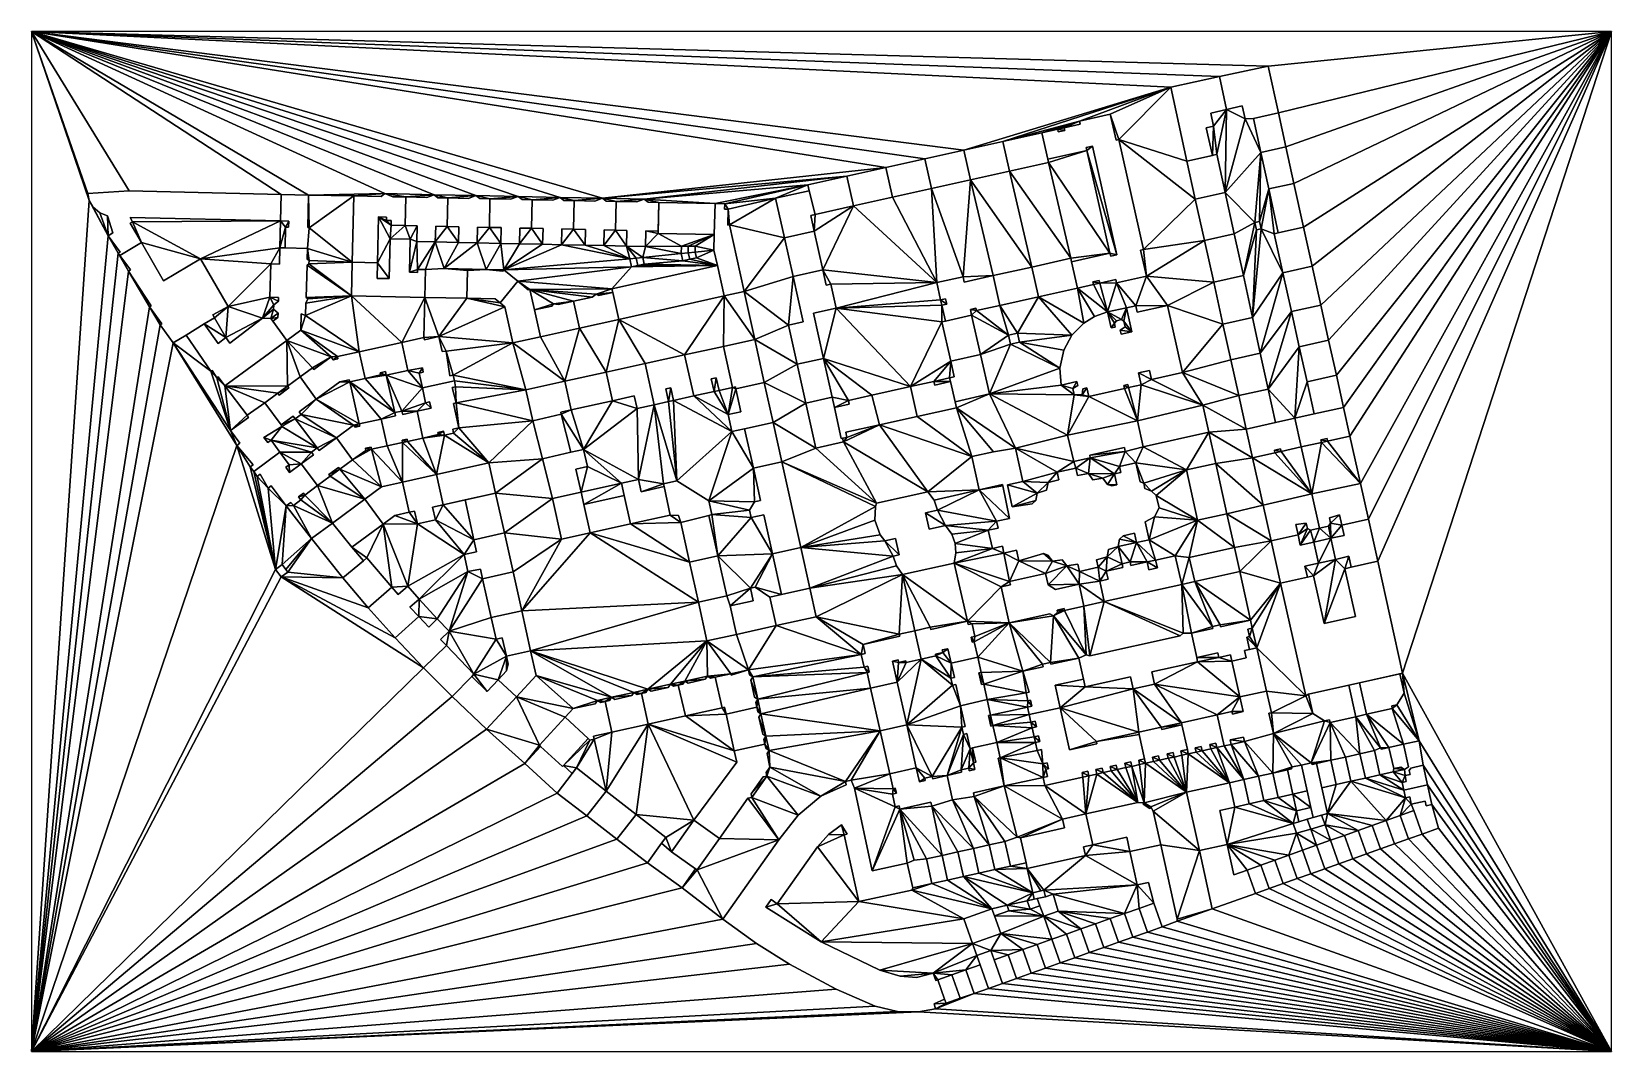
# Model space of a CAD drawing. Header units: metres. Extents: x -294 to 341, y -206 to 204.
import ezdxf

# ---------------------------------------------------------------- set-up
doc = ezdxf.new("R2010")
doc.units = ezdxf.units.M

msp = doc.modelspace()

# ---------------------------------------------------------------- linework, layer by layer
at = {"layer": '363100012061220'}
for points in [[(-13.23, -26.9, 11.42), (-10.69, -38.34, 11.42), (5.26, -34.81, 11.42), (2.73, -23.37, 11.42), (-3.18, -19.35, 11.42), (-5.09, -19.78, 11.42), (-3.96, -24.85, 11.42), (-13.23, -26.9, 11.42)], [(-13.23, -26.9, 0), (-3.96, -24.85, 0), (-5.09, -19.78, 0), (-3.18, -19.35, 0), (2.73, -23.37, 0), (5.26, -34.81, 0), (-10.69, -38.34, 0), (-13.23, -26.9, 0)], [(-13.23, -26.9, 11.42), (-3.96, -24.85, 11.42), (-3.96, -24.85, 0), (-13.23, -26.9, 0), (-13.23, -26.9, 11.42)], [(-5.09, -19.78, 0), (-5.09, -19.78, 11.42), (-3.18, -19.35, 11.42), (-3.18, -19.35, 0), (-5.09, -19.78, 0)], [(-3.96, -24.85, 0), (-3.96, -24.85, 11.42), (-5.09, -19.78, 11.42), (-5.09, -19.78, 0), (-3.96, -24.85, 0)], [(-3.18, -19.35, 11.42), (2.73, -23.37, 11.42), (2.73, -23.37, 0), (-3.18, -19.35, 0), (-3.18, -19.35, 11.42)], [(2.73, -23.37, 11.35), (2.73, -23.37, 11.42), (5.26, -34.81, 11.42), (5.26, -34.81, 11.35), (2.73, -23.37, 11.35)], [(-10.69, -38.34, 11.32), (-10.69, -38.34, 11.42), (-13.23, -26.9, 11.42), (-13.23, -26.9, 11.32), (-10.69, -38.34, 11.32)], [(-10.69, -38.34, 0), (5.26, -34.81, 0), (5.26, -34.81, 11.42), (-10.69, -38.34, 11.42), (-10.69, -38.34, 0)]]:
    msp.add_polyline3d(points, dxfattribs=at)
at = {"layer": '363100012061962'}
for points in [[(170.08, 27.69, 0), (170.08, 27.69, 6.01), (181.81, 30.28, 6.01), (181.81, 30.28, 0), (170.08, 27.69, 0)], [(170.08, 27.69, 0), (181.81, 30.28, 0), (186.3, 10, 0), (174.48, 7.57, 0), (170.08, 27.69, 0)], [(170.08, 27.69, 6.01), (174.48, 7.57, 6.01), (186.3, 10, 6.01), (181.81, 30.28, 6.01), (170.08, 27.69, 6.01)], [(174.48, 7.57, 0), (174.48, 7.57, 6.01), (170.08, 27.69, 6.01), (170.08, 27.69, 0), (174.48, 7.57, 0)], [(181.81, 30.28, 0), (181.81, 30.28, 6.01), (186.3, 10, 6.01), (186.3, 10, 0), (181.81, 30.28, 0)], [(186.3, 10, 0), (186.3, 10, 6.01), (174.48, 7.57, 6.01), (174.48, 7.57, 0), (186.3, 10, 0)]]:
    msp.add_polyline3d(points, dxfattribs=at)
at = {"layer": '363100012064048'}
for points in [[(-26.03, -25.4, 0), (-29.6, -9.29, 0), (-18.19, -6.76, 0), (-14.62, -22.87, 0), (-26.03, -25.4, 0)], [(-26.03, -25.4, 11.27), (-14.62, -22.87, 11.27), (-18.19, -6.76, 11.27), (-29.6, -9.29, 11.27), (-26.03, -25.4, 11.27)], [(-26.03, -25.4, 0), (-26.03, -25.4, 11.27), (-29.6, -9.29, 11.27), (-29.6, -9.29, 0), (-26.03, -25.4, 0)], [(-18.19, -6.76, 0), (-18.19, -6.76, 11.27), (-14.62, -22.87, 11.27), (-14.62, -22.87, 0), (-18.19, -6.76, 0)]]:
    msp.add_polyline3d(points, dxfattribs=at)
at = {"layer": '363100012064146'}
for points in [[(-193.28, 45.19, 13.03), (-193.62, 45.81, 13.03), (-200.12, 54.68, 13.03), (-207.3, 49.66, 13.03), (-206.66, 48.77, 13.03), (-213.92, 43.49, 13.03), (-210.21, 38.49, 13.03), (-211.41, 37.44, 13.03), (-204.91, 29.74, 13.03), (-206.03, 28.92, 13.03), (-204.62, 27.02, 13.03), (-194.08, 34.8, 13.03), (-197.65, 39.63, 13.03), (-198.93, 38.69, 13.03), (-200.6, 40.69, 13.03), (-193.28, 45.19, 13.03)], [(-213.92, 43.49, 0), (-206.66, 48.77, 0), (-207.3, 49.66, 0), (-200.12, 54.68, 0), (-193.62, 45.81, 0), (-193.28, 45.19, 0), (-200.6, 40.69, 0), (-198.93, 38.69, 0), (-197.65, 39.63, 0), (-194.08, 34.8, 0), (-204.62, 27.02, 0), (-206.03, 28.92, 0), (-204.91, 29.74, 0), (-211.41, 37.44, 0), (-210.21, 38.49, 0), (-213.92, 43.49, 0)], [(-207.3, 49.66, 13.03), (-200.12, 54.68, 13.03), (-200.12, 54.68, 0), (-207.3, 49.66, 0), (-207.3, 49.66, 13.03)], [(-200.12, 54.68, 11.45), (-200.12, 54.68, 13.03), (-193.62, 45.81, 13.03), (-193.62, 45.81, 11.45), (-200.12, 54.68, 11.45)], [(-213.92, 43.49, 0), (-213.92, 43.49, 13.03), (-206.66, 48.77, 13.03), (-206.66, 48.77, 0), (-213.92, 43.49, 0)], [(-206.66, 48.77, 0), (-206.66, 48.77, 13.03), (-207.3, 49.66, 13.03), (-207.3, 49.66, 0), (-206.66, 48.77, 0)], [(-193.28, 45.19, 0), (-193.28, 45.19, 13.03), (-200.6, 40.69, 13.03), (-200.6, 40.69, 0), (-193.28, 45.19, 0)], [(-193.62, 45.81, 13.03), (-193.28, 45.19, 13.03), (-193.28, 45.19, 0), (-193.62, 45.81, 0), (-193.62, 45.81, 13.03)], [(-210.21, 38.49, 0), (-210.21, 38.49, 13.03), (-213.92, 43.49, 13.03), (-213.92, 43.49, 0), (-210.21, 38.49, 0)], [(-211.41, 37.44, 0), (-211.41, 37.44, 13.03), (-210.21, 38.49, 13.03), (-210.21, 38.49, 0), (-211.41, 37.44, 0)], [(-200.6, 40.69, 0), (-200.6, 40.69, 13.03), (-198.93, 38.69, 13.03), (-198.93, 38.69, 0), (-200.6, 40.69, 0)], [(-198.93, 38.69, 0), (-198.93, 38.69, 13.03), (-197.65, 39.63, 13.03), (-197.65, 39.63, 0), (-198.93, 38.69, 0)], [(-194.08, 34.8, 0), (-197.65, 39.63, 0), (-197.65, 39.63, 13.03), (-194.08, 34.8, 13.03), (-194.08, 34.8, 0)], [(-204.91, 29.74, 0), (-204.91, 29.74, 13.03), (-211.41, 37.44, 13.03), (-211.41, 37.44, 0), (-204.91, 29.74, 0)], [(-194.08, 34.8, 12.91), (-194.08, 34.8, 13.03), (-204.62, 27.02, 13.03), (-204.62, 27.02, 12.91), (-194.08, 34.8, 12.91)], [(-206.03, 28.92, 0), (-206.03, 28.92, 13.03), (-204.91, 29.74, 13.03), (-204.91, 29.74, 0), (-206.03, 28.92, 0)], [(-204.62, 27.02, 13.03), (-206.03, 28.92, 13.03), (-206.03, 28.92, 0), (-204.62, 27.02, 0), (-204.62, 27.02, 13.03)]]:
    msp.add_polyline3d(points, dxfattribs=at)
at = {"layer": '363100012064186'}
for points in [[(200.86, 13.56, 0), (200.86, 13.56, 13.74), (220.37, 18.12, 13.74), (220.37, 18.12, 0), (200.86, 13.56, 0)], [(223.45, 4.26, 13.74), (220.37, 18.12, 13.74), (200.86, 13.56, 13.74), (204.06, -0.78, 13.74), (214.83, 1.63, 13.74), (213.91, 5.75, 13.74), (218.1, 6.34, 13.74), (218.58, 4.19, 13.74), (219.79, 3.45, 13.74), (223.45, 4.26, 13.74)], [(219.79, 3.45, 0), (218.58, 4.19, 0), (218.1, 6.34, 0), (213.91, 5.75, 0), (214.83, 1.63, 0), (204.06, -0.78, 0), (200.86, 13.56, 0), (220.37, 18.12, 0), (223.45, 4.26, 0), (219.79, 3.45, 0)], [(204.06, -0.78, 0), (204.06, -0.78, 13.74), (200.86, 13.56, 13.74), (200.86, 13.56, 0), (204.06, -0.78, 0)], [(214.83, 1.63, 11.48), (214.83, 1.63, 13.74), (204.06, -0.78, 13.74), (204.06, -0.78, 11.48), (214.83, 1.63, 11.48)], [(218.1, 6.34, 0), (218.1, 6.34, 13.74), (213.91, 5.75, 13.74), (213.91, 5.75, 0), (218.1, 6.34, 0)], [(213.91, 5.75, 13.74), (214.83, 1.63, 13.74), (214.83, 1.63, 0), (213.91, 5.75, 0), (213.91, 5.75, 13.74)], [(218.58, 4.19, 0), (218.58, 4.19, 13.74), (218.1, 6.34, 13.74), (218.1, 6.34, 0), (218.58, 4.19, 0)], [(219.79, 3.45, 0), (219.79, 3.45, 13.74), (218.58, 4.19, 13.74), (218.58, 4.19, 0), (219.79, 3.45, 0)], [(223.45, 4.26, 0), (223.45, 4.26, 13.74), (219.79, 3.45, 13.74), (219.79, 3.45, 0), (223.45, 4.26, 0)]]:
    msp.add_polyline3d(points, dxfattribs=at)
at = {"layer": '363100012064289'}
for points in [[(31.37, 40.27, 11.42), (28.59, 52.79, 11.42), (27.68, 56.88, 11.42), (17.17, 54.54, 11.42), (21.19, 36.48, 11.42), (32.24, 38.92, 11.42), (31.93, 40.39, 11.42), (31.37, 40.27, 11.42)], [(31.93, 40.39, 0), (32.24, 38.92, 0), (21.19, 36.48, 0), (17.17, 54.54, 0), (27.68, 56.88, 0), (28.59, 52.79, 0), (31.37, 40.27, 0), (31.93, 40.39, 0)], [(21.19, 36.48, 0), (21.19, 36.48, 11.42), (17.17, 54.54, 11.42), (17.17, 54.54, 0), (21.19, 36.48, 0)], [(27.68, 56.88, 0), (27.68, 56.88, 11.42), (28.59, 52.79, 11.42), (28.59, 52.79, 0), (27.68, 56.88, 0)], [(32.24, 38.92, 0), (32.24, 38.92, 11.42), (21.19, 36.48, 11.42), (21.19, 36.48, 0), (32.24, 38.92, 0)], [(31.93, 40.39, 0), (31.93, 40.39, 11.42), (32.24, 38.92, 11.42), (32.24, 38.92, 0), (31.93, 40.39, 0)]]:
    msp.add_polyline3d(points, dxfattribs=at)
at = {"layer": '363100012064322'}
for points in [[(221.27, 50.15, 13.73), (233.14, 52.79, 13.73), (230.26, 65.69, 13.73), (218.5, 63.08, 13.73), (221.27, 50.15, 13.73)], [(221.27, 50.15, 0), (218.5, 63.08, 0), (230.26, 65.69, 0), (233.14, 52.79, 0), (221.27, 50.15, 0)], [(230.26, 65.69, 0), (230.26, 65.69, 13.73), (233.14, 52.79, 13.73), (233.14, 52.79, 0), (230.26, 65.69, 0)], [(221.27, 50.15, 0), (221.27, 50.15, 13.73), (218.5, 63.08, 13.73), (218.5, 63.08, 0), (221.27, 50.15, 0)]]:
    msp.add_polyline3d(points, dxfattribs=at)
at = {"layer": '363100012064450'}
for points in [[(-47.42, 70.38, 11.43), (-31.54, 73.88, 11.43), (-31.54, 73.88, 0), (-47.42, 70.38, 0), (-47.42, 70.38, 11.43)], [(-37.99, 55.16, 11.43), (-39.11, 60.24, 11.43), (-37.15, 60.67, 11.43), (-36.02, 55.6, 11.43), (-27.91, 57.39, 11.43), (-31.54, 73.88, 11.43), (-47.42, 70.38, 11.43), (-43.77, 53.89, 11.43), (-37.99, 55.16, 11.43)], [(-43.77, 53.89, 0), (-47.42, 70.38, 0), (-31.54, 73.88, 0), (-27.91, 57.39, 0), (-36.02, 55.6, 0), (-37.15, 60.67, 0), (-39.11, 60.24, 0), (-37.99, 55.16, 0), (-43.77, 53.89, 0)], [(-43.77, 53.89, 11.38), (-43.77, 53.89, 11.43), (-47.42, 70.38, 11.43), (-47.42, 70.38, 11.38), (-43.77, 53.89, 11.38)], [(-37.15, 60.67, 0), (-37.15, 60.67, 11.43), (-39.11, 60.24, 11.43), (-39.11, 60.24, 0), (-37.15, 60.67, 0)], [(-39.11, 60.24, 0), (-39.11, 60.24, 11.43), (-37.99, 55.16, 11.43), (-37.99, 55.16, 0), (-39.11, 60.24, 0)], [(-36.02, 55.6, 0), (-36.02, 55.6, 11.43), (-37.15, 60.67, 11.43), (-37.15, 60.67, 0), (-36.02, 55.6, 0)], [(-27.91, 57.39, 0), (-27.91, 57.39, 11.43), (-36.02, 55.6, 11.43), (-36.02, 55.6, 0), (-27.91, 57.39, 0)], [(-43.77, 53.89, 0), (-37.99, 55.16, 0), (-37.99, 55.16, 11.43), (-43.77, 53.89, 11.43), (-43.77, 53.89, 0)]]:
    msp.add_polyline3d(points, dxfattribs=at)
at = {"layer": '363100012064617'}
for points in [[(-124.9, -63.35, 14.21), (-116.99, -55.23, 14.21), (-116.16, -54.31, 14.21), (-127.21, -42.85, 14.21), (-136.4, -51.77, 14.21), (-124.9, -63.35, 14.21)], [(-124.9, -63.35, 0), (-136.4, -51.77, 0), (-127.21, -42.85, 0), (-116.16, -54.31, 0), (-116.99, -55.23, 0), (-124.9, -63.35, 0)], [(-127.21, -42.85, 0), (-127.21, -42.85, 14.21), (-116.16, -54.31, 14.21), (-116.16, -54.31, 0), (-127.21, -42.85, 0)], [(-124.9, -63.35, 0), (-124.9, -63.35, 14.21), (-136.4, -51.77, 14.21), (-136.4, -51.77, 0), (-124.9, -63.35, 0)], [(-116.99, -55.23, 14.17), (-116.99, -55.23, 14.21), (-124.9, -63.35, 14.21), (-124.9, -63.35, 14.17), (-116.99, -55.23, 14.17)], [(-116.16, -54.31, 14.21), (-116.99, -55.23, 14.21), (-116.99, -55.23, 0), (-116.16, -54.31, 0), (-116.16, -54.31, 14.21)]]:
    msp.add_polyline3d(points, dxfattribs=at)
at = {"layer": '363100012064925'}
for points in [[(71.88, -127.07, 14.42), (65.59, -128.48, 14.42), (67.81, -138.43, 14.42), (74.1, -137.03, 14.42), (71.88, -127.07, 14.42)], [(71.88, -127.07, 0), (74.1, -137.03, 0), (67.81, -138.43, 0), (65.59, -128.48, 0), (71.88, -127.07, 0)], [(65.59, -128.48, 0), (65.59, -128.48, 14.42), (71.88, -127.07, 14.42), (71.88, -127.07, 0), (65.59, -128.48, 0)], [(74.1, -137.03, 0), (74.1, -137.03, 14.42), (67.81, -138.43, 14.42), (67.81, -138.43, 0), (74.1, -137.03, 0)]]:
    msp.add_polyline3d(points, dxfattribs=at)
at = {"layer": '363100012065095'}
for points in [[(122.25, 41.66, 0), (122.25, 41.66, 10.88), (150.31, 47.37, 10.88), (150.31, 47.37, 0), (122.25, 41.66, 0)], [(152.62, 36.96, 10.88), (150.31, 47.37, 10.88), (122.25, 41.66, 10.88), (124.74, 31.13, 10.88), (131.38, 32.58, 10.88), (131.15, 33.66, 10.88), (145.07, 36.65, 10.88), (145.39, 35.11, 10.88), (152.62, 36.96, 10.88)], [(145.07, 36.65, 0), (131.15, 33.66, 0), (131.38, 32.58, 0), (124.74, 31.13, 0), (122.25, 41.66, 0), (150.31, 47.37, 0), (152.62, 36.96, 0), (145.39, 35.11, 0), (145.07, 36.65, 0)], [(124.74, 31.13, 0), (124.74, 31.13, 10.88), (122.25, 41.66, 10.88), (122.25, 41.66, 0), (124.74, 31.13, 0)], [(131.38, 32.58, 0), (131.38, 32.58, 10.88), (124.74, 31.13, 10.88), (124.74, 31.13, 0), (131.38, 32.58, 0)], [(145.07, 36.65, 0), (145.07, 36.65, 10.88), (131.15, 33.66, 10.88), (131.15, 33.66, 0), (145.07, 36.65, 0)], [(131.15, 33.66, 0), (131.15, 33.66, 10.88), (131.38, 32.58, 10.88), (131.38, 32.58, 0), (131.15, 33.66, 0)], [(145.39, 35.11, 0), (145.39, 35.11, 10.88), (145.07, 36.65, 10.88), (145.07, 36.65, 0), (145.39, 35.11, 0)], [(152.62, 36.96, 0), (152.62, 36.96, 10.88), (145.39, 35.11, 10.88), (145.39, 35.11, 0), (152.62, 36.96, 0)]]:
    msp.add_polyline3d(points, dxfattribs=at)
at = {"layer": '363100012065254'}
for points in [[(59.23, 61.14, 11.43), (68.61, 63.23, 11.43), (68.61, 63.23, 0), (59.23, 61.14, 0), (59.23, 61.14, 11.43)], [(75.31, 63.2, 0), (77.08, 55.1, 0), (77.63, 52.68, 0), (61.89, 49.18, 0), (59.23, 61.14, 0), (68.61, 63.23, 0), (68.93, 61.78, 0), (75.31, 63.2, 0)], [(59.23, 61.14, 11.43), (61.89, 49.18, 11.43), (77.63, 52.68, 11.43), (77.08, 55.1, 11.43), (75.31, 63.2, 11.43), (68.93, 61.78, 11.43), (68.61, 63.23, 11.43), (59.23, 61.14, 11.43)], [(61.89, 49.18, 11.4), (61.89, 49.18, 11.43), (59.23, 61.14, 11.43), (59.23, 61.14, 11.4), (61.89, 49.18, 11.4)], [(68.61, 63.23, 0), (68.61, 63.23, 11.43), (68.93, 61.78, 11.43), (68.93, 61.78, 0), (68.61, 63.23, 0)], [(75.31, 63.2, 0), (68.93, 61.78, 0), (68.93, 61.78, 11.43), (75.31, 63.2, 11.43), (75.31, 63.2, 0)], [(75.31, 63.2, 11.43), (77.08, 55.1, 11.43), (77.08, 55.1, 11.37), (75.31, 63.2, 11.37), (75.31, 63.2, 11.43)], [(77.63, 52.68, 11.43), (61.89, 49.18, 11.43), (61.89, 49.18, 0), (77.63, 52.68, 0), (77.63, 52.68, 11.43)], [(77.08, 55.1, 0), (77.08, 55.1, 11.37), (77.08, 55.1, 11.43), (77.63, 52.68, 11.43), (77.63, 52.68, 0), (77.08, 55.1, 0)]]:
    msp.add_polyline3d(points, dxfattribs=at)
at = {"layer": '363100012065364'}
for points in [[(191.48, -13.11, 0), (173.32, -17.12, 0), (171.17, -7.44, 0), (189.33, -3.43, 0), (191.48, -13.11, 0)], [(171.17, -7.44, 0), (171.17, -7.44, 12.84), (189.33, -3.43, 12.84), (189.33, -3.43, 0), (171.17, -7.44, 0)], [(191.48, -13.11, 12.84), (189.33, -3.43, 12.84), (171.17, -7.44, 12.84), (173.32, -17.12, 12.84), (191.48, -13.11, 12.84)], [(189.33, -3.43, 0), (189.33, -3.43, 12.84), (191.48, -13.11, 12.84), (191.48, -13.11, 0), (189.33, -3.43, 0)], [(173.32, -17.12, 0), (173.32, -17.12, 12.84), (171.17, -7.44, 12.84), (171.17, -7.44, 0), (173.32, -17.12, 0)], [(191.48, -13.11, 0), (191.48, -13.11, 12.84), (173.32, -17.12, 12.84), (173.32, -17.12, 0), (191.48, -13.11, 0)]]:
    msp.add_polyline3d(points, dxfattribs=at)
at = {"layer": '363100012066433'}
for points in [[(-13.56, 126.13, 15.46), (-14.17, 126.02, 15.46), (-14.03, 132.42, 15.46), (-15.56, 132.45, 15.46), (-15.35, 134.59, 15.46), (-19.34, 134.67, 15.46), (-19.62, 122.17, 15.46), (-19.75, 115.88, 15.46), (-18.39, 109.76, 15.46), (-15.68, 97.56, 15.46), (-7.6, 99.35, 15.46), (-13.56, 126.13, 15.46)], [(-15.35, 134.59, 0), (-15.56, 132.45, 0), (-14.03, 132.42, 0), (-14.17, 126.02, 0), (-13.56, 126.13, 0), (-7.6, 99.35, 0), (-15.68, 97.56, 0), (-18.39, 109.76, 0), (-19.75, 115.88, 0), (-19.62, 122.17, 0), (-19.34, 134.67, 0), (-15.35, 134.59, 0)], [(-19.62, 122.17, 15.45), (-19.62, 122.17, 15.46), (-19.34, 134.67, 15.46), (-19.34, 134.67, 15.45), (-19.62, 122.17, 15.45)], [(-19.34, 134.67, 0), (-19.34, 134.67, 15.46), (-15.35, 134.59, 15.46), (-15.35, 134.59, 0), (-19.34, 134.67, 0)], [(-15.35, 134.59, 0), (-15.35, 134.59, 15.46), (-15.56, 132.45, 15.46), (-15.56, 132.45, 0), (-15.35, 134.59, 0)], [(-15.56, 132.45, 0), (-15.56, 132.45, 15.46), (-14.03, 132.42, 15.46), (-14.03, 132.42, 0), (-15.56, 132.45, 0)], [(-14.03, 132.42, 0), (-14.03, 132.42, 15.46), (-14.17, 126.02, 15.46), (-14.17, 126.02, 0), (-14.03, 132.42, 0)], [(-19.62, 122.17, 0), (-19.75, 115.88, 0), (-19.75, 115.88, 15.46), (-19.62, 122.17, 15.46), (-19.62, 122.17, 15.45), (-19.62, 122.17, 0)], [(-14.17, 126.02, 0), (-14.17, 126.02, 15.46), (-13.56, 126.13, 15.46), (-13.56, 126.13, 0), (-14.17, 126.02, 0)], [(-13.56, 126.13, 0), (-13.56, 126.13, 15.46), (-7.6, 99.35, 15.46), (-7.6, 99.35, 0), (-13.56, 126.13, 0)], [(-18.39, 109.76, 0), (-18.39, 109.76, 15.45), (-18.39, 109.76, 15.46), (-19.75, 115.88, 15.46), (-19.75, 115.88, 0), (-18.39, 109.76, 0)], [(-15.68, 97.56, 15.46), (-18.39, 109.76, 15.46), (-18.39, 109.76, 15.45), (-15.68, 97.56, 15.45), (-15.68, 97.56, 15.46)], [(-7.6, 99.35, 15.46), (-15.68, 97.56, 15.46), (-15.68, 97.56, 0), (-7.6, 99.35, 0), (-7.6, 99.35, 15.46)]]:
    msp.add_polyline3d(points, dxfattribs=at)
at = {"layer": '363100012066434'}
for points in [[(-42.13, 122.59, 15.45), (-41.9, 135.09, 15.45), (-41.9, 135.09, 14.28), (-42.12, 123.61, 14.28), (-42.12, 123.61, 0), (-42.13, 122.59, 0), (-42.13, 122.59, 15.45)], [(-42.13, 122.59, 0), (-41.9, 135.09, 0), (-19.34, 134.67, 0), (-19.62, 122.17, 0), (-42.13, 122.59, 0)], [(-19.62, 122.17, 15.45), (-19.34, 134.67, 15.45), (-41.9, 135.09, 15.45), (-42.13, 122.59, 15.45), (-19.62, 122.17, 15.45)], [(-41.9, 135.09, 0), (-41.9, 135.09, 15.45), (-19.34, 134.67, 15.45), (-19.34, 134.67, 0), (-41.9, 135.09, 0)], [(-19.62, 122.17, 0), (-19.62, 122.17, 15.45), (-42.13, 122.59, 15.45), (-42.13, 122.59, 0), (-19.62, 122.17, 0)]]:
    msp.add_polyline3d(points, dxfattribs=at)
at = {"layer": '363100012067382'}
for points in [[(212.21, 91.29, 13.73), (215.35, 77.18, 13.73), (227.12, 79.8, 13.73), (223.97, 93.91, 13.73), (212.21, 91.29, 13.73)], [(212.21, 91.29, 13.72), (212.21, 91.29, 13.73), (223.97, 93.91, 13.73), (223.97, 93.91, 13.72), (212.21, 91.29, 13.72)], [(212.21, 91.29, 0), (223.97, 93.91, 0), (227.12, 79.8, 0), (215.35, 77.18, 0), (212.21, 91.29, 0)], [(212.21, 91.29, 0), (215.35, 77.18, 0), (215.35, 77.18, 13.73), (212.21, 91.29, 13.73), (212.21, 91.29, 0)], [(223.97, 93.91, 0), (223.97, 93.91, 13.73), (227.12, 79.8, 13.73), (227.12, 79.8, 0), (223.97, 93.91, 0)]]:
    msp.add_polyline3d(points, dxfattribs=at)
at = {"layer": '363100012067950'}
for points in [[(127.63, -156.63, 14.75), (133.48, -154.56, 14.75), (133.48, -154.56, 0), (127.63, -156.63, 0), (127.63, -156.63, 14.75)], [(130.99, -166.13, 14.75), (136.84, -164.06, 14.75), (133.48, -154.56, 14.75), (127.63, -156.63, 14.75), (130.99, -166.13, 14.75)], [(130.99, -166.13, 0), (127.63, -156.63, 0), (133.48, -154.56, 0), (136.84, -164.06, 0), (130.99, -166.13, 0)], [(130.99, -166.13, 14.74), (130.99, -166.13, 14.75), (127.63, -156.63, 14.75), (127.63, -156.63, 14.74), (130.99, -166.13, 14.74)], [(130.99, -166.13, 0), (136.84, -164.06, 0), (136.84, -164.06, 14.75), (130.99, -166.13, 14.75), (130.99, -166.13, 0)]]:
    msp.add_polyline3d(points, dxfattribs=at)
at = {"layer": '363100012068249'}
for points in [[(-112.69, -16, 14.22), (-109.19, -31.62, 14.22), (-96.97, -28.89, 14.22), (-100.45, -13.27, 14.22), (-112.69, -16, 14.22)], [(-112.69, -16, 14.21), (-112.69, -16, 14.22), (-100.45, -13.27, 14.22), (-100.45, -13.27, 14.21), (-112.69, -16, 14.21)], [(-112.69, -16, 0), (-100.45, -13.27, 0), (-96.97, -28.89, 0), (-109.19, -31.62, 0), (-112.69, -16, 0)], [(-112.69, -16, 14.22), (-112.69, -16, 0), (-109.19, -31.62, 0), (-109.19, -31.62, 14.22), (-112.69, -16, 14.22)], [(-100.45, -13.27, 14.22), (-96.97, -28.89, 14.22), (-96.97, -28.89, 0), (-100.45, -13.27, 0), (-100.45, -13.27, 14.22)], [(-96.97, -28.89, 14.18), (-96.97, -28.89, 14.22), (-109.19, -31.62, 14.22), (-109.19, -31.62, 14.18), (-96.97, -28.89, 14.18)]]:
    msp.add_polyline3d(points, dxfattribs=at)
at = {"layer": '363100012068259'}
for points in [[(176.6, 53.67, 14.56), (150.31, 47.37, 14.56), (152.62, 36.96, 14.56), (179.03, 42.8, 14.56), (176.6, 53.67, 14.56)], [(176.6, 53.67, 0), (179.03, 42.8, 0), (152.62, 36.96, 0), (150.31, 47.37, 0), (176.6, 53.67, 0)], [(150.31, 47.37, 14.56), (176.6, 53.67, 14.56), (176.6, 53.67, 0), (150.31, 47.37, 0), (150.31, 47.37, 14.56)], [(176.6, 53.67, 0), (176.6, 53.67, 14.56), (179.03, 42.8, 14.56), (179.03, 42.8, 0), (176.6, 53.67, 0)], [(152.62, 36.96, 10.88), (152.62, 36.96, 14.56), (150.31, 47.37, 14.56), (150.31, 47.37, 10.88), (152.62, 36.96, 10.88)], [(179.03, 42.8, 14.56), (152.62, 36.96, 14.56), (152.62, 36.96, 0), (179.03, 42.8, 0), (179.03, 42.8, 14.56)]]:
    msp.add_polyline3d(points, dxfattribs=at)
at = {"layer": '363100012068619'}
for points in [[(-27.15, -132.54, 11.33), (-36.86, -125.61, 11.33), (-40.8, -122.17, 11.33), (-46.49, -130.1, 11.33), (-32.54, -140.11, 11.33), (-27.15, -132.54, 11.33)], [(-40.8, -122.17, 0), (-36.86, -125.61, 0), (-27.15, -132.54, 0), (-32.54, -140.11, 0), (-46.49, -130.1, 0), (-40.8, -122.17, 0)], [(-40.8, -122.17, 0), (-40.8, -122.17, 11.33), (-36.86, -125.61, 11.33), (-36.86, -125.61, 0), (-40.8, -122.17, 0)], [(-32.54, -140.11, 0), (-32.54, -140.11, 11.33), (-46.49, -130.1, 11.33), (-46.49, -130.1, 0), (-32.54, -140.11, 0)], [(-27.15, -132.54, 0), (-27.15, -132.54, 11.33), (-32.54, -140.11, 11.33), (-32.54, -140.11, 0), (-27.15, -132.54, 0)]]:
    msp.add_polyline3d(points, dxfattribs=at)
at = {"layer": '363100012069030'}
for points in [[(204.19, -69.79, 14.66), (202.13, -61.15, 14.66), (191.49, -63.47, 14.66), (192.8, -69.36, 14.66), (188.48, -70.32, 14.66), (188.26, -69.36, 14.66), (182.38, -70.66, 14.66), (185.11, -83.16, 14.66), (187.99, -82.52, 14.66), (187.6, -80.75, 14.66), (192.91, -79.57, 14.66), (193.3, -81.35, 14.66), (204.92, -78.15, 14.66), (203.16, -70.01, 14.66), (204.19, -69.79, 14.66)], [(204.19, -69.79, 0), (203.16, -70.01, 0), (204.92, -78.15, 0), (193.3, -81.35, 0), (192.91, -79.57, 0), (187.6, -80.75, 0), (187.99, -82.52, 0), (185.11, -83.16, 0), (182.38, -70.66, 0), (188.26, -69.36, 0), (188.48, -70.32, 0), (192.8, -69.36, 0), (191.49, -63.47, 0), (202.13, -61.15, 0), (204.19, -69.79, 0)], [(191.49, -63.47, 14.51), (191.49, -63.47, 14.66), (202.13, -61.15, 14.66), (202.13, -61.15, 14.51), (191.49, -63.47, 14.51)], [(202.13, -61.15, 0), (202.13, -61.15, 14.66), (204.19, -69.79, 14.66), (204.19, -69.79, 0), (202.13, -61.15, 0)], [(182.38, -70.66, 14.66), (188.26, -69.36, 14.66), (188.26, -69.36, 0), (182.38, -70.66, 0), (182.38, -70.66, 14.66)], [(188.26, -69.36, 0), (188.26, -69.36, 14.66), (188.48, -70.32, 14.66), (188.48, -70.32, 0), (188.26, -69.36, 0)], [(188.48, -70.32, 0), (188.48, -70.32, 14.66), (192.8, -69.36, 14.66), (192.8, -69.36, 0), (188.48, -70.32, 0)], [(192.8, -69.36, 14.66), (191.49, -63.47, 14.66), (191.49, -63.47, 0), (192.8, -69.36, 0), (192.8, -69.36, 14.66)], [(204.19, -69.79, 0), (204.19, -69.79, 14.66), (203.16, -70.01, 14.66), (203.16, -70.01, 0), (204.19, -69.79, 0)], [(185.11, -83.16, 14.61), (185.11, -83.16, 14.66), (182.38, -70.66, 14.66), (182.38, -70.66, 14.61), (185.11, -83.16, 14.61)], [(203.16, -70.01, 0), (203.16, -70.01, 14.66), (204.92, -78.15, 14.66), (204.92, -78.15, 0), (203.16, -70.01, 0)], [(192.91, -79.57, 0), (192.91, -79.57, 14.66), (187.6, -80.75, 14.66), (187.6, -80.75, 0), (192.91, -79.57, 0)], [(187.6, -80.75, 0), (187.6, -80.75, 14.66), (187.99, -82.52, 14.66), (187.99, -82.52, 0), (187.6, -80.75, 0)], [(193.3, -81.35, 0), (193.3, -81.35, 14.66), (192.91, -79.57, 14.66), (192.91, -79.57, 0), (193.3, -81.35, 0)], [(204.92, -78.15, 0), (204.92, -78.15, 14.66), (193.3, -81.35, 14.66), (193.3, -81.35, 0), (204.92, -78.15, 0)], [(185.11, -83.16, 0), (187.99, -82.52, 0), (187.99, -82.52, 14.66), (185.11, -83.16, 14.66), (185.11, -83.16, 0)]]:
    msp.add_polyline3d(points, dxfattribs=at)
at = {"layer": '363100012070630'}
for points in [[(-144.89, 22.77, 14.21), (-153.33, 20.88, 14.21), (-160.03, 15.94, 14.21), (-152.68, 5.98, 14.21), (-147.88, 9.43, 14.21), (-142.2, 10.71, 14.21), (-144.89, 22.77, 14.21)], [(-142.2, 10.71, 0), (-147.88, 9.43, 0), (-152.68, 5.98, 0), (-160.03, 15.94, 0), (-153.33, 20.88, 0), (-144.89, 22.77, 0), (-142.2, 10.71, 0)], [(-160.03, 15.94, 0), (-160.03, 15.94, 14.21), (-153.33, 20.88, 14.21), (-153.33, 20.88, 0), (-160.03, 15.94, 0)], [(-144.89, 22.77, 0), (-153.33, 20.88, 0), (-153.33, 20.88, 14.21), (-144.89, 22.77, 14.21), (-144.89, 22.77, 0)], [(-144.89, 22.77, 14.2), (-144.89, 22.77, 14.21), (-142.2, 10.71, 14.21), (-142.2, 10.71, 14.2), (-144.89, 22.77, 14.2)], [(-147.88, 9.43, 0), (-147.88, 9.43, 14.21), (-152.68, 5.98, 14.21), (-152.68, 5.98, 0), (-147.88, 9.43, 0)], [(-142.2, 10.71, 14.21), (-147.88, 9.43, 14.21), (-147.88, 9.43, 0), (-142.2, 10.71, 0), (-142.2, 10.71, 14.21)]]:
    msp.add_polyline3d(points, dxfattribs=at)
at = {"layer": '363100012071047'}
for points in [[(-107.26, -40.24, 0), (-109.19, -31.62, 0), (-96.97, -28.89, 0), (-93.39, -44.95, 0), (-103.14, -47.12, 0), (-104.82, -39.74, 0), (-107.26, -40.24, 0)], [(-103.14, -47.12, 14.18), (-93.39, -44.95, 14.18), (-96.97, -28.89, 14.18), (-109.19, -31.62, 14.18), (-107.26, -40.24, 14.18), (-104.82, -39.74, 14.18), (-103.14, -47.12, 14.18)], [(-107.26, -40.24, 0), (-107.26, -40.24, 14.18), (-109.19, -31.62, 14.18), (-109.19, -31.62, 0), (-107.26, -40.24, 0)], [(-96.97, -28.89, 0), (-96.97, -28.89, 14.18), (-93.39, -44.95, 14.18), (-93.39, -44.95, 0), (-96.97, -28.89, 0)], [(-104.82, -39.74, 0), (-104.82, -39.74, 14.18), (-107.26, -40.24, 14.18), (-107.26, -40.24, 0), (-104.82, -39.74, 0)], [(-103.14, -47.12, 0), (-103.14, -47.12, 14.18), (-104.82, -39.74, 14.18), (-104.82, -39.74, 0), (-103.14, -47.12, 0)]]:
    msp.add_polyline3d(points, dxfattribs=at)
at = {"layer": '363100012071090'}
for points in [[(33.65, 145.65, 14.28), (49.31, 149.14, 14.28), (49.31, 149.14, 0), (33.65, 145.65, 0), (33.65, 145.65, 14.28)], [(33.65, 145.65, 14.28), (36.31, 133.68, 14.28), (51.98, 137.16, 14.28), (49.31, 149.14, 14.28), (33.65, 145.65, 14.28)], [(33.65, 145.65, 0), (49.31, 149.14, 0), (51.98, 137.16, 0), (36.31, 133.68, 0), (33.65, 145.65, 0)], [(49.31, 149.14, 11.45), (49.31, 149.14, 14.28), (51.98, 137.16, 14.28), (51.98, 137.16, 11.45), (49.31, 149.14, 11.45)], [(36.31, 133.68, 14.23), (36.31, 133.68, 14.28), (33.65, 145.65, 14.28), (33.65, 145.65, 14.23), (36.31, 133.68, 14.23)], [(36.31, 133.68, 14.28), (36.31, 133.68, 0), (51.98, 137.16, 0), (51.98, 137.16, 14.28), (36.31, 133.68, 14.28)]]:
    msp.add_polyline3d(points, dxfattribs=at)
at = {"layer": '363100012071904'}
for points in [[(220.37, 18.12, 13.76), (239.92, 22.27, 13.76), (239.92, 22.27, 0), (220.37, 18.12, 0), (220.37, 18.12, 13.76)], [(231.48, 9.69, 0), (227.43, 8.44, 0), (227.91, 6.28, 0), (227.13, 5.09, 0), (223.45, 4.26, 0), (220.37, 18.12, 0), (239.92, 22.27, 0), (243.11, 7.93, 0), (232.41, 5.54, 0), (231.48, 9.69, 0)], [(227.43, 8.44, 13.76), (231.48, 9.69, 13.76), (232.41, 5.54, 13.76), (243.11, 7.93, 13.76), (239.92, 22.27, 13.76), (220.37, 18.12, 13.76), (223.45, 4.26, 13.76), (227.13, 5.09, 13.76), (227.91, 6.28, 13.76), (227.43, 8.44, 13.76)], [(239.92, 22.27, 0), (239.92, 22.27, 13.76), (243.11, 7.93, 13.76), (243.11, 7.93, 0), (239.92, 22.27, 0)], [(223.45, 4.26, 13.74), (223.45, 4.26, 13.76), (220.37, 18.12, 13.76), (220.37, 18.12, 13.74), (223.45, 4.26, 13.74)], [(231.48, 9.69, 0), (231.48, 9.69, 13.76), (227.43, 8.44, 13.76), (227.43, 8.44, 0), (231.48, 9.69, 0)], [(227.43, 8.44, 0), (227.43, 8.44, 13.76), (227.91, 6.28, 13.76), (227.91, 6.28, 0), (227.43, 8.44, 0)], [(232.41, 5.54, 0), (232.41, 5.54, 13.76), (231.48, 9.69, 13.76), (231.48, 9.69, 0), (232.41, 5.54, 0)], [(227.13, 5.09, 13.76), (223.45, 4.26, 13.76), (223.45, 4.26, 0), (227.13, 5.09, 0), (227.13, 5.09, 13.76)], [(227.91, 6.28, 0), (227.91, 6.28, 13.76), (227.13, 5.09, 13.76), (227.13, 5.09, 0), (227.91, 6.28, 0)]]:
    msp.add_polyline3d(points, dxfattribs=at)
at = {"layer": '363100012072700'}
for points in [[(247.98, -83.9, 0), (248.35, -84.38, 0), (251.36, -83.71, 0), (253.25, -92.24, 0), (253.04, -93.58, 0), (247.7, -94.77, 0), (245.53, -85, 0), (247.98, -83.9, 0)], [(251.36, -83.71, 12.34), (248.35, -84.38, 12.34), (247.98, -83.9, 12.34), (245.53, -85, 12.34), (247.7, -94.77, 12.34), (253.04, -93.58, 12.34), (253.25, -92.24, 12.34), (251.36, -83.71, 12.34)], [(245.53, -85, 0), (245.53, -85, 12.34), (247.98, -83.9, 12.34), (247.98, -83.9, 0), (245.53, -85, 0)], [(247.98, -83.9, 0), (247.98, -83.9, 12.34), (248.35, -84.38, 12.34), (248.35, -84.38, 0), (247.98, -83.9, 0)], [(251.36, -83.71, 0), (248.35, -84.38, 0), (248.35, -84.38, 12.34), (251.36, -83.71, 12.34), (251.36, -83.71, 0)], [(251.36, -83.71, 12.28), (251.36, -83.71, 12.34), (253.25, -92.24, 12.34), (253.25, -92.24, 12.28), (251.36, -83.71, 12.28)], [(253.04, -93.58, 0), (253.04, -93.58, 12.34), (247.7, -94.77, 12.34), (247.7, -94.77, 0), (253.04, -93.58, 0)], [(253.25, -92.24, 12.34), (253.04, -93.58, 12.34), (253.04, -93.58, 0), (253.25, -92.24, 0), (253.25, -92.24, 12.34)]]:
    msp.add_polyline3d(points, dxfattribs=at)
at = {"layer": '363100012073528'}
for points in [[(-193.85, 127.65, 14.31), (-193.85, 127.65, 14.33), (-193.61, 138.34, 14.33), (-193.61, 138.34, 14.31), (-193.85, 127.65, 14.31)], [(-190.57, 127.58, 14.33), (-190.62, 125.18, 14.33), (-191.87, 125.2, 14.33), (-192.04, 116.84, 14.33), (-183.02, 116.59, 14.33), (-182.35, 124.97, 14.33), (-182.92, 124.98, 14.33), (-182.64, 137.99, 14.33), (-193.61, 138.34, 14.33), (-193.85, 127.65, 14.33), (-190.57, 127.58, 14.33)], [(-183.02, 116.59, 0), (-192.04, 116.84, 0), (-191.87, 125.2, 0), (-190.62, 125.18, 0), (-190.57, 127.58, 0), (-193.85, 127.65, 0), (-193.61, 138.34, 0), (-182.64, 137.99, 0), (-182.92, 124.98, 0), (-182.35, 124.97, 0), (-183.02, 116.59, 0)], [(-193.61, 138.34, 14.33), (-182.64, 137.99, 14.33), (-182.64, 137.99, 0), (-193.61, 138.34, 0), (-193.61, 138.34, 14.33)], [(-182.64, 137.99, 0), (-182.64, 137.99, 14.33), (-182.92, 124.98, 14.33), (-182.92, 124.98, 0), (-182.64, 137.99, 0)], [(-190.57, 127.58, 14.33), (-193.85, 127.65, 14.33), (-193.85, 127.65, 0), (-190.57, 127.58, 0), (-190.57, 127.58, 14.33)], [(-190.62, 125.18, 0), (-190.62, 125.18, 14.33), (-190.57, 127.58, 14.33), (-190.57, 127.58, 0), (-190.62, 125.18, 0)], [(-192.04, 116.84, 14.33), (-191.87, 125.2, 14.33), (-191.87, 125.2, 0), (-192.04, 116.84, 0), (-192.04, 116.84, 14.33)], [(-191.87, 125.2, 0), (-191.87, 125.2, 14.33), (-190.62, 125.18, 14.33), (-190.62, 125.18, 0), (-191.87, 125.2, 0)], [(-183.02, 116.59, 0), (-182.35, 124.97, 0), (-182.35, 124.97, 14.33), (-183.02, 116.59, 14.33), (-183.02, 116.59, 0)], [(-182.92, 124.98, 0), (-182.92, 124.98, 14.33), (-182.35, 124.97, 14.33), (-182.35, 124.97, 0), (-182.92, 124.98, 0)], [(-183.02, 116.59, 12.72), (-183.02, 116.59, 14.33), (-192.04, 116.84, 14.33), (-192.04, 116.84, 12.72), (-183.02, 116.59, 12.72)]]:
    msp.add_polyline3d(points, dxfattribs=at)
at = {"layer": '363100012074128'}
for points in [[(71.88, -127.07, 0), (71.88, -127.07, 14.47), (78.18, -125.67, 14.47), (78.18, -125.67, 0), (71.88, -127.07, 0)], [(71.88, -127.07, 14.47), (74.1, -137.03, 14.47), (80.4, -135.62, 14.47), (78.18, -125.67, 14.47), (71.88, -127.07, 14.47)], [(71.88, -127.07, 0), (78.18, -125.67, 0), (80.4, -135.62, 0), (74.1, -137.03, 0), (71.88, -127.07, 0)], [(78.18, -125.67, 14.45), (78.18, -125.67, 14.47), (80.4, -135.62, 14.47), (80.4, -135.62, 14.45), (78.18, -125.67, 14.45)], [(74.1, -137.03, 14.42), (74.1, -137.03, 14.47), (71.88, -127.07, 14.47), (71.88, -127.07, 14.42), (74.1, -137.03, 14.42)], [(80.4, -135.62, 14.47), (74.1, -137.03, 14.47), (74.1, -137.03, 0), (80.4, -135.62, 0), (80.4, -135.62, 14.47)]]:
    msp.add_polyline3d(points, dxfattribs=at)
at = {"layer": '363100012074288'}
for points in [[(-162.23, 75.16, 0), (-162.23, 75.16, 11.41), (-145.13, 78.92, 11.41), (-145.13, 78.92, 0), (-162.23, 75.16, 0)], [(-142.66, 67.67, 11.41), (-145.13, 78.92, 11.41), (-162.23, 75.16, 11.41), (-159.85, 64.43, 11.41), (-153.64, 65.81, 11.41), (-153.84, 66.68, 11.41), (-151.72, 67.15, 11.41), (-151.41, 65.77, 11.41), (-142.66, 67.67, 11.41)], [(-159.85, 64.43, 0), (-162.23, 75.16, 0), (-145.13, 78.92, 0), (-142.66, 67.67, 0), (-151.41, 65.77, 0), (-151.72, 67.15, 0), (-153.84, 66.68, 0), (-153.64, 65.81, 0), (-159.85, 64.43, 0)], [(-153.64, 65.81, 0), (-153.64, 65.81, 11.41), (-159.85, 64.43, 11.41), (-159.85, 64.43, 0), (-153.64, 65.81, 0)], [(-151.72, 67.15, 0), (-151.72, 67.15, 11.41), (-153.84, 66.68, 11.41), (-153.84, 66.68, 0), (-151.72, 67.15, 0)], [(-153.84, 66.68, 0), (-153.84, 66.68, 11.41), (-153.64, 65.81, 11.41), (-153.64, 65.81, 0), (-153.84, 66.68, 0)], [(-151.41, 65.77, 0), (-151.41, 65.77, 11.41), (-151.72, 67.15, 11.41), (-151.72, 67.15, 0), (-151.41, 65.77, 0)], [(-142.66, 67.67, 0), (-142.66, 67.67, 11.41), (-151.41, 65.77, 11.41), (-151.41, 65.77, 0), (-142.66, 67.67, 0)]]:
    msp.add_polyline3d(points, dxfattribs=at)
at = {"layer": '363100012074755'}
for points in [[(79.32, -66.99, 11.41), (79.32, -66.99, 11.41), (89.96, -64.53, 11.41), (89.96, -64.53, 11.41), (79.32, -66.99, 11.41)], [(90.47, -70.94, 0), (91.4, -75.14, 0), (92.28, -74.95, 0), (93.82, -81.72, 0), (84.06, -83.89, 0), (83.18, -84.3, 0), (81.82, -78.2, 0), (80.44, -78.5, 0), (79.8, -75.63, 0), (81.18, -75.33, 0), (79.32, -66.99, 0), (89.96, -64.53, 0), (91.35, -70.74, 0), (90.47, -70.94, 0)], [(92.28, -74.95, 11.41), (91.4, -75.14, 11.41), (90.47, -70.94, 11.41), (91.35, -70.74, 11.41), (89.96, -64.53, 11.41), (79.32, -66.99, 11.41), (81.18, -75.33, 11.41), (79.8, -75.63, 11.41), (80.44, -78.5, 11.41), (81.82, -78.2, 11.41), (83.18, -84.3, 11.41), (84.06, -83.89, 11.41), (93.82, -81.72, 11.41), (92.28, -74.95, 11.41)], [(79.32, -66.99, 0), (81.18, -75.33, 0), (81.18, -75.33, 11.41), (79.32, -66.99, 11.41), (79.32, -66.99, 0)], [(89.96, -64.53, 0), (89.96, -64.53, 11.41), (91.35, -70.74, 11.41), (91.35, -70.74, 0), (89.96, -64.53, 0)], [(79.8, -75.63, 0), (79.8, -75.63, 11.41), (81.18, -75.33, 11.41), (81.18, -75.33, 0), (79.8, -75.63, 0)], [(80.44, -78.5, 0), (80.44, -78.5, 11.41), (79.8, -75.63, 11.41), (79.8, -75.63, 0), (80.44, -78.5, 0)], [(91.35, -70.74, 0), (91.35, -70.74, 11.41), (90.47, -70.94, 11.41), (90.47, -70.94, 0), (91.35, -70.74, 0)], [(90.47, -70.94, 0), (90.47, -70.94, 11.41), (91.4, -75.14, 11.41), (91.4, -75.14, 0), (90.47, -70.94, 0)], [(91.4, -75.14, 0), (91.4, -75.14, 11.41), (92.28, -74.95, 11.41), (92.28, -74.95, 0), (91.4, -75.14, 0)], [(92.28, -74.95, 0), (92.28, -74.95, 11.41), (93.82, -81.72, 11.41), (93.82, -81.72, 0), (92.28, -74.95, 0)], [(81.82, -78.2, 0), (81.82, -78.2, 11.41), (80.44, -78.5, 11.41), (80.44, -78.5, 0), (81.82, -78.2, 0)], [(83.18, -84.3, 0), (83.18, -84.3, 11.41), (81.82, -78.2, 11.41), (81.82, -78.2, 0), (83.18, -84.3, 0)], [(84.06, -83.89, 0), (84.06, -83.89, 11.41), (83.18, -84.3, 11.41), (83.18, -84.3, 0), (84.06, -83.89, 0)]]:
    msp.add_polyline3d(points, dxfattribs=at)
at = {"layer": '363100012075415'}
for points in [[(-63.52, -65.3, 11.35), (-60.8, -77.58, 11.35), (-46.16, -74.35, 11.35), (-48.88, -62.06, 11.35), (-50.63, -62.45, 11.35), (-51.94, -61.62, 11.35), (-52.77, -62.93, 11.35), (-59.61, -64.44, 11.35), (-60.93, -63.62, 11.35), (-61.78, -64.92, 11.35), (-63.52, -65.3, 11.35)], [(-60.93, -63.62, 0), (-59.61, -64.44, 0), (-52.77, -62.93, 0), (-51.94, -61.62, 0), (-50.63, -62.45, 0), (-48.88, -62.06, 0), (-46.16, -74.35, 0), (-60.8, -77.58, 0), (-63.52, -65.3, 0), (-61.78, -64.92, 0), (-60.93, -63.62, 0)], [(-59.61, -64.44, 0), (-59.61, -64.44, 11.35), (-52.77, -62.93, 11.35), (-52.77, -62.93, 0), (-59.61, -64.44, 0)], [(-52.77, -62.93, 0), (-52.77, -62.93, 11.35), (-51.94, -61.62, 11.35), (-51.94, -61.62, 0), (-52.77, -62.93, 0)], [(-51.94, -61.62, 0), (-51.94, -61.62, 11.35), (-50.63, -62.45, 11.35), (-50.63, -62.45, 0), (-51.94, -61.62, 0)], [(-50.63, -62.45, 0), (-50.63, -62.45, 11.35), (-48.88, -62.06, 11.35), (-48.88, -62.06, 0), (-50.63, -62.45, 0)], [(-63.52, -65.3, 0), (-63.52, -65.3, 11.35), (-61.78, -64.92, 11.35), (-61.78, -64.92, 0), (-63.52, -65.3, 0)], [(-61.78, -64.92, 0), (-61.78, -64.92, 11.35), (-60.93, -63.62, 11.35), (-60.93, -63.62, 0), (-61.78, -64.92, 0)], [(-60.93, -63.62, 0), (-60.93, -63.62, 11.35), (-59.61, -64.44, 11.35), (-59.61, -64.44, 0), (-60.93, -63.62, 0)], [(-46.16, -74.35, 0), (-46.16, -74.35, 11.35), (-60.8, -77.58, 11.35), (-60.8, -77.58, 0), (-46.16, -74.35, 0)]]:
    msp.add_polyline3d(points, dxfattribs=at)
at = {"layer": '363100012076051'}
for points in [[(-106.46, -56.57, 14.17), (-110.8, -61.25, 14.17), (-116.99, -55.23, 14.17), (-124.9, -63.35, 14.17), (-111.14, -76.41, 14.17), (-99.09, -63.4, 14.17), (-106.46, -56.57, 14.17)], [(-111.14, -76.41, 0), (-124.9, -63.35, 0), (-116.99, -55.23, 0), (-110.8, -61.25, 0), (-106.46, -56.57, 0), (-99.09, -63.4, 0), (-111.14, -76.41, 0)], [(-116.99, -55.23, 0), (-116.99, -55.23, 14.17), (-110.8, -61.25, 14.17), (-110.8, -61.25, 0), (-116.99, -55.23, 0)], [(-110.8, -61.25, 0), (-110.8, -61.25, 14.17), (-106.46, -56.57, 14.17), (-106.46, -56.57, 0), (-110.8, -61.25, 0)], [(-111.14, -76.41, 0), (-111.14, -76.41, 14.17), (-124.9, -63.35, 14.17), (-124.9, -63.35, 0), (-111.14, -76.41, 0)], [(-99.09, -63.4, 0), (-99.09, -63.4, 14.17), (-111.14, -76.41, 14.17), (-111.14, -76.41, 0), (-99.09, -63.4, 0)]]:
    msp.add_polyline3d(points, dxfattribs=at)
at = {"layer": '363100012076895'}
for points in [[(84.81, -182.48, 0), (79.15, -184.48, 0), (75.79, -174.99, 0), (81.44, -172.99, 0), (84.81, -182.48, 0)], [(84.81, -182.48, 14.82), (81.44, -172.99, 14.82), (75.79, -174.99, 14.82), (79.15, -184.48, 14.82), (84.81, -182.48, 14.82)], [(75.79, -174.99, 14.82), (81.44, -172.99, 14.82), (81.44, -172.99, 0), (75.79, -174.99, 0), (75.79, -174.99, 14.82)], [(79.15, -184.48, 14.78), (79.15, -184.48, 14.82), (75.79, -174.99, 14.82), (75.79, -174.99, 14.78), (79.15, -184.48, 14.78)], [(81.44, -172.99, 12.48), (81.44, -172.99, 14.82), (84.81, -182.48, 14.82), (84.81, -182.48, 12.48), (81.44, -172.99, 12.48)], [(79.15, -184.48, 14.82), (79.15, -184.48, 0), (84.81, -182.48, 0), (84.81, -182.48, 14.82), (79.15, -184.48, 14.82)]]:
    msp.add_polyline3d(points, dxfattribs=at)
at = {"layer": '363100012078363'}
for points in [[(-105.64, 94.79, 11.44), (-105.64, 94.79, 11.98), (-98.59, 103.47, 11.98), (-98.59, 103.47, 11.44), (-105.64, 94.79, 11.44)], [(-100.48, 78.66, 0), (-103.7, 93.21, 0), (-105.64, 94.79, 0), (-98.59, 103.47, 0), (-94.36, 100.04, 0), (-93.68, 100.19, 0), (-91.86, 91.95, 0), (-89.44, 81.12, 0), (-100.48, 78.66, 0)], [(-89.44, 81.12, 11.98), (-91.86, 91.95, 11.98), (-93.68, 100.19, 11.98), (-94.36, 100.04, 11.98), (-98.59, 103.47, 11.98), (-105.64, 94.79, 11.98), (-103.7, 93.21, 11.98), (-100.48, 78.66, 11.98), (-89.44, 81.12, 11.98)], [(-98.59, 103.47, 11.98), (-94.36, 100.04, 11.98), (-94.36, 100.04, 0), (-98.59, 103.47, 0), (-98.59, 103.47, 11.98)], [(-94.36, 100.04, 0), (-94.36, 100.04, 11.98), (-93.68, 100.19, 11.98), (-93.68, 100.19, 0), (-94.36, 100.04, 0)], [(-91.86, 91.95, 0), (-93.68, 100.19, 0), (-93.68, 100.19, 11.98), (-91.86, 91.95, 11.98), (-91.86, 91.95, 0)], [(-105.64, 94.79, 0), (-103.7, 93.21, 0), (-103.7, 93.21, 11.98), (-105.64, 94.79, 11.98), (-105.64, 94.79, 0)], [(-100.48, 78.66, 0), (-100.48, 78.66, 11.98), (-103.7, 93.21, 11.98), (-103.7, 93.21, 0), (-100.48, 78.66, 0)], [(-89.44, 81.12, 0), (-89.44, 81.12, 11.98), (-100.48, 78.66, 11.98), (-100.48, 78.66, 0), (-89.44, 81.12, 0)]]:
    msp.add_polyline3d(points, dxfattribs=at)
at = {"layer": '363100012078434'}
for points in [[(227.86, -121.03, 12.19), (233.44, -119.04, 12.19), (233.44, -119.04, 0), (227.86, -121.03, 0), (227.86, -121.03, 12.19)], [(236.8, -128.46, 12.19), (233.44, -119.04, 12.19), (227.86, -121.03, 12.19), (231.21, -130.45, 12.19), (236.8, -128.46, 12.19)], [(236.8, -128.46, 0), (231.21, -130.45, 0), (227.86, -121.03, 0), (233.44, -119.04, 0), (236.8, -128.46, 0)], [(231.21, -130.45, 12.15), (231.21, -130.45, 12.19), (227.86, -121.03, 12.19), (227.86, -121.03, 12.15), (231.21, -130.45, 12.15)], [(231.21, -130.45, 0), (236.8, -128.46, 0), (236.8, -128.46, 12.19), (231.21, -130.45, 12.19), (231.21, -130.45, 0)]]:
    msp.add_polyline3d(points, dxfattribs=at)
at = {"layer": '363100012079453'}
for points in [[(-76.34, -68.14, 0), (-67.42, -66.17, 0), (-66.57, -64.87, 0), (-65.25, -65.69, 0), (-63.52, -65.3, 0), (-60.8, -77.58, 0), (-68.21, -79.22, 0), (-67.94, -80.42, 0), (-69.65, -80.82, 0), (-70.32, -80.21, 0), (-79.46, -71.54, 0), (-76.34, -68.14, 0)], [(-68.21, -79.22, 11.38), (-60.8, -77.58, 11.38), (-63.52, -65.3, 11.38), (-65.25, -65.69, 11.38), (-66.57, -64.87, 11.38), (-67.42, -66.17, 11.38), (-76.34, -68.14, 11.38), (-79.46, -71.54, 11.38), (-70.32, -80.21, 11.38), (-69.65, -80.82, 11.38), (-67.94, -80.42, 11.38), (-68.21, -79.22, 11.38)], [(-79.46, -71.54, 0), (-79.46, -71.54, 11.38), (-76.34, -68.14, 11.38), (-76.34, -68.14, 0), (-79.46, -71.54, 0)], [(-76.34, -68.14, 0), (-76.34, -68.14, 11.38), (-67.42, -66.17, 11.38), (-67.42, -66.17, 0), (-76.34, -68.14, 0)], [(-67.42, -66.17, 0), (-67.42, -66.17, 11.38), (-66.57, -64.87, 11.38), (-66.57, -64.87, 0), (-67.42, -66.17, 0)], [(-66.57, -64.87, 0), (-66.57, -64.87, 11.38), (-65.25, -65.69, 11.38), (-65.25, -65.69, 0), (-66.57, -64.87, 0)], [(-63.52, -65.3, 0), (-65.25, -65.69, 0), (-65.25, -65.69, 11.38), (-63.52, -65.3, 11.38), (-63.52, -65.3, 0)], [(-63.52, -65.3, 11.35), (-63.52, -65.3, 11.38), (-60.8, -77.58, 11.38), (-60.8, -77.58, 11.35), (-63.52, -65.3, 11.35)], [(-69.65, -80.82, 11.38), (-70.32, -80.21, 11.38), (-70.32, -80.21, 0), (-69.65, -80.82, 0), (-69.65, -80.82, 11.38)], [(-67.94, -80.42, 0), (-67.94, -80.42, 11.38), (-69.65, -80.82, 11.38), (-69.65, -80.82, 0), (-67.94, -80.42, 0)], [(-60.8, -77.58, 0), (-60.8, -77.58, 11.38), (-68.21, -79.22, 11.38), (-68.21, -79.22, 0), (-60.8, -77.58, 0)], [(-68.21, -79.22, 0), (-68.21, -79.22, 11.38), (-67.94, -80.42, 11.38), (-67.94, -80.42, 0), (-68.21, -79.22, 0)]]:
    msp.add_polyline3d(points, dxfattribs=at)
at = {"layer": '363100012079617'}
for points in [[(77.11, -1.81, 8.1), (75.81, 1.84, 8.1), (73.28, 5.39, 8.1), (66.72, 3.91, 8.1), (65.27, 10.5, 8.1), (70.08, 11.59, 8.1), (68.68, 15.56, 8.1), (66.18, 18.95, 8.1), (45.46, 14.3, 8.1), (45.06, 13.06, 8.1), (44.82, 7.49, 8.1), (47, 1.63, 8.1), (48.84, -0.74, 8.1), (53.12, 0.21, 8.1), (54.66, -6.39, 8.1), (52.15, -6.95, 8.1), (53.56, -10.86, 8.1), (55.99, -14.31, 8.1), (76.66, -9.69, 8.1), (77.43, -5.58, 8.1), (77.11, -1.81, 8.1)], [(65.27, 10.5, 0), (66.72, 3.91, 0), (73.28, 5.39, 0), (75.81, 1.84, 0), (77.11, -1.81, 0), (77.43, -5.58, 0), (76.66, -9.69, 0), (55.99, -14.31, 0), (53.56, -10.86, 0), (52.15, -6.95, 0), (54.66, -6.39, 0), (53.12, 0.21, 0), (48.84, -0.74, 0), (47, 1.63, 0), (44.82, 7.49, 0), (45.06, 13.06, 0), (45.46, 14.3, 0), (66.18, 18.95, 0), (68.68, 15.56, 0), (70.08, 11.59, 0), (65.27, 10.5, 0)], [(44.82, 7.49, 0), (44.82, 7.49, 8.1), (45.06, 13.06, 8.1), (45.06, 13.06, 0), (44.82, 7.49, 0)], [(45.06, 13.06, 0), (45.06, 13.06, 8.1), (45.46, 14.3, 8.1), (45.46, 14.3, 0), (45.06, 13.06, 0)], [(45.46, 14.3, 0), (45.46, 14.3, 8.1), (66.18, 18.95, 8.1), (66.18, 18.95, 0), (45.46, 14.3, 0)], [(66.18, 18.95, 0), (66.18, 18.95, 8.1), (68.68, 15.56, 8.1), (68.68, 15.56, 0), (66.18, 18.95, 0)], [(68.68, 15.56, 0), (68.68, 15.56, 8.1), (70.08, 11.59, 8.1), (70.08, 11.59, 0), (68.68, 15.56, 0)], [(47, 1.63, 0), (47, 1.63, 8.1), (44.82, 7.49, 8.1), (44.82, 7.49, 0), (47, 1.63, 0)], [(70.08, 11.59, 0), (70.08, 11.59, 8.1), (65.27, 10.5, 8.1), (65.27, 10.5, 0), (70.08, 11.59, 0)], [(65.27, 10.5, 0), (65.27, 10.5, 8.1), (66.72, 3.91, 8.1), (66.72, 3.91, 0), (65.27, 10.5, 0)], [(48.84, -0.74, 0), (48.84, -0.74, 8.1), (47, 1.63, 8.1), (47, 1.63, 0), (48.84, -0.74, 0)], [(53.12, 0.21, 0), (53.12, 0.21, 8.1), (48.84, -0.74, 8.1), (48.84, -0.74, 0), (53.12, 0.21, 0)], [(54.66, -6.39, 0), (54.66, -6.39, 8.1), (53.12, 0.21, 8.1), (53.12, 0.21, 0), (54.66, -6.39, 0)], [(66.72, 3.91, 0), (66.72, 3.91, 8.1), (73.28, 5.39, 8.1), (73.28, 5.39, 0), (66.72, 3.91, 0)], [(73.28, 5.39, 0), (73.28, 5.39, 8.1), (75.81, 1.84, 8.1), (75.81, 1.84, 0), (73.28, 5.39, 0)], [(75.81, 1.84, 0), (75.81, 1.84, 8.1), (77.11, -1.81, 8.1), (77.11, -1.81, 0), (75.81, 1.84, 0)], [(77.43, -5.58, 0), (77.43, -5.58, 8.1), (76.66, -9.69, 8.1), (76.66, -9.69, 0), (77.43, -5.58, 0)], [(77.11, -1.81, 0), (77.11, -1.81, 8.1), (77.43, -5.58, 8.1), (77.43, -5.58, 0), (77.11, -1.81, 0)], [(52.15, -6.95, 0), (52.15, -6.95, 8.1), (54.66, -6.39, 8.1), (54.66, -6.39, 0), (52.15, -6.95, 0)], [(53.56, -10.86, 0), (53.56, -10.86, 8.1), (52.15, -6.95, 8.1), (52.15, -6.95, 0), (53.56, -10.86, 0)], [(55.99, -14.31, 0), (55.99, -14.31, 8.1), (53.56, -10.86, 8.1), (53.56, -10.86, 0), (55.99, -14.31, 0)], [(76.66, -9.69, 0), (76.66, -9.69, 8.1), (55.99, -14.31, 8.1), (55.99, -14.31, 0), (76.66, -9.69, 0)]]:
    msp.add_polyline3d(points, dxfattribs=at)
at = {"layer": '363100012079930'}
for points in [[(88.58, -58.31, 11.41), (87.7, -58.51, 11.41), (86.66, -53.83, 11.41), (87.54, -53.63, 11.41), (86.18, -47.48, 11.41), (75.52, -49.92, 11.41), (76.79, -55.6, 11.41), (75.41, -55.91, 11.41), (76.05, -58.79, 11.41), (77.42, -58.48, 11.41), (79.32, -66.99, 11.41), (89.96, -64.53, 11.41), (88.58, -58.31, 11.41)], [(87.54, -53.63, 0), (86.66, -53.83, 0), (87.7, -58.51, 0), (88.58, -58.31, 0), (89.96, -64.53, 0), (79.32, -66.99, 0), (77.42, -58.48, 0), (76.05, -58.79, 0), (75.41, -55.91, 0), (76.79, -55.6, 0), (75.52, -49.92, 0), (86.18, -47.48, 0), (87.54, -53.63, 0)], [(76.79, -55.6, 0), (76.79, -55.6, 11.41), (75.52, -49.92, 11.41), (75.52, -49.92, 0), (76.79, -55.6, 0)], [(86.18, -47.48, 0), (86.18, -47.48, 11.41), (87.54, -53.63, 11.41), (87.54, -53.63, 0), (86.18, -47.48, 0)], [(75.41, -55.91, 0), (75.41, -55.91, 11.41), (76.79, -55.6, 11.41), (76.79, -55.6, 0), (75.41, -55.91, 0)], [(76.05, -58.79, 0), (76.05, -58.79, 11.41), (75.41, -55.91, 11.41), (75.41, -55.91, 0), (76.05, -58.79, 0)], [(87.54, -53.63, 0), (87.54, -53.63, 11.41), (86.66, -53.83, 11.41), (86.66, -53.83, 0), (87.54, -53.63, 0)], [(86.66, -53.83, 0), (86.66, -53.83, 11.41), (87.7, -58.51, 11.41), (87.7, -58.51, 0), (86.66, -53.83, 0)], [(77.42, -58.48, 0), (77.42, -58.48, 11.41), (76.05, -58.79, 11.41), (76.05, -58.79, 0), (77.42, -58.48, 0)], [(79.32, -66.99, 0), (79.32, -66.99, 11.41), (77.42, -58.48, 11.41), (77.42, -58.48, 0), (79.32, -66.99, 0)], [(87.7, -58.51, 0), (87.7, -58.51, 11.41), (88.58, -58.31, 11.41), (88.58, -58.31, 0), (87.7, -58.51, 0)], [(88.58, -58.31, 0), (88.58, -58.31, 11.41), (89.96, -64.53, 11.41), (89.96, -64.53, 0), (88.58, -58.31, 0)]]:
    msp.add_polyline3d(points, dxfattribs=at)
at = {"layer": '363100012080669'}
for points in [[(-63.05, 66.93, 11.38), (-47.42, 70.38, 11.38), (-47.42, 70.38, 0), (-63.05, 66.93, 0), (-63.05, 66.93, 11.38)], [(-60.51, 55.48, 11.38), (-51.75, 57.45, 11.38), (-50.63, 52.37, 11.38), (-43.77, 53.89, 11.38), (-47.42, 70.38, 11.38), (-63.05, 66.93, 11.38), (-60.51, 55.48, 11.38)], [(-50.63, 52.37, 0), (-51.75, 57.45, 0), (-60.51, 55.48, 0), (-63.05, 66.93, 0), (-47.42, 70.38, 0), (-43.77, 53.89, 0), (-50.63, 52.37, 0)], [(-60.51, 55.48, 11.34), (-60.51, 55.48, 11.38), (-63.05, 66.93, 11.38), (-63.05, 66.93, 11.34), (-60.51, 55.48, 11.34)], [(-51.75, 57.45, 11.38), (-60.51, 55.48, 11.38), (-60.51, 55.48, 0), (-51.75, 57.45, 0), (-51.75, 57.45, 11.38)], [(-50.63, 52.37, 0), (-50.63, 52.37, 11.38), (-51.75, 57.45, 11.38), (-51.75, 57.45, 0), (-50.63, 52.37, 0)], [(-43.77, 53.89, 0), (-43.77, 53.89, 11.38), (-50.63, 52.37, 11.38), (-50.63, 52.37, 0), (-43.77, 53.89, 0)]]:
    msp.add_polyline3d(points, dxfattribs=at)
at = {"layer": '363100012080693'}
for points in [[(205.24, 122.54, 0), (206.89, 122.9, 0), (217, 125.14, 0), (220.49, 109.52, 0), (208.73, 106.9, 0), (205.24, 122.54, 0)], [(217, 125.14, 13.73), (206.89, 122.9, 13.73), (205.24, 122.54, 13.73), (208.73, 106.9, 13.73), (220.49, 109.52, 13.73), (217, 125.14, 13.73)], [(206.89, 122.9, 0), (205.24, 122.54, 0), (205.24, 122.54, 13.73), (206.89, 122.9, 13.73), (206.89, 122.9, 0)], [(208.73, 106.9, 13.73), (205.24, 122.54, 13.73), (205.24, 122.54, 0), (208.73, 106.9, 0), (208.73, 106.9, 13.73)], [(217, 125.14, 13.73), (220.49, 109.52, 13.73), (220.49, 109.52, 0), (217, 125.14, 0), (217, 125.14, 13.73)], [(220.49, 109.52, 13.72), (220.49, 109.52, 13.73), (208.73, 106.9, 13.73), (208.73, 106.9, 13.72), (220.49, 109.52, 13.72)]]:
    msp.add_polyline3d(points, dxfattribs=at)
at = {"layer": '363100012080907'}
for points in [[(-194.68, 95.5, 0), (-194.64, 96.95, 0), (-198.13, 97.05, 0), (-197.75, 110.45, 0), (-194.26, 110.35, 0), (-194.08, 116.9, 0), (-192.04, 116.84, 0), (-183.02, 116.59, 0), (-183.15, 112.27, 0), (-182.41, 111.75, 0), (-182.45, 110.44, 0), (-183.21, 109.96, 0), (-183.58, 96.94, 0), (-182.84, 96.42, 0), (-183.64, 94.67, 0), (-183.78, 89.74, 0), (-185.59, 90.35, 0), (-185.71, 83.79, 0), (-191.35, 79.62, 0), (-196.97, 87.39, 0), (-194.87, 88.94, 0), (-194.82, 90.61, 0), (-196.63, 92.19, 0), (-196.58, 94.03, 0), (-194.68, 95.5, 0)], [(-183.02, 116.59, 12.72), (-192.04, 116.84, 12.72), (-194.08, 116.9, 12.72), (-194.26, 110.35, 12.72), (-197.75, 110.45, 12.72), (-198.13, 97.05, 12.72), (-194.64, 96.95, 12.72), (-194.68, 95.5, 12.72), (-196.58, 94.03, 12.72), (-196.63, 92.19, 12.72), (-194.82, 90.61, 12.72), (-194.87, 88.94, 12.72), (-196.97, 87.39, 12.72), (-191.35, 79.62, 12.72), (-185.71, 83.79, 12.72), (-185.59, 90.35, 12.72), (-183.78, 89.74, 12.72), (-183.64, 94.67, 12.72), (-182.84, 96.42, 12.72), (-183.58, 96.94, 12.72), (-183.21, 109.96, 12.72), (-182.45, 110.44, 12.72), (-182.41, 111.75, 12.72), (-183.15, 112.27, 12.72), (-183.02, 116.59, 12.72)], [(-194.26, 110.35, 0), (-194.26, 110.35, 12.72), (-194.08, 116.9, 12.72), (-194.08, 116.9, 0), (-194.26, 110.35, 0)], [(-194.08, 116.9, 0), (-194.08, 116.9, 12.72), (-192.04, 116.84, 12.72), (-192.04, 116.84, 0), (-194.08, 116.9, 0)], [(-183.02, 116.59, 0), (-183.02, 116.59, 12.72), (-183.15, 112.27, 12.72), (-183.15, 112.27, 0), (-183.02, 116.59, 0)], [(-198.13, 97.05, 0), (-198.13, 97.05, 12.72), (-197.75, 110.45, 12.72), (-197.75, 110.45, 0), (-198.13, 97.05, 0)], [(-197.75, 110.45, 0), (-197.75, 110.45, 12.72), (-194.26, 110.35, 12.72), (-194.26, 110.35, 0), (-197.75, 110.45, 0)], [(-183.21, 109.96, 0), (-183.21, 109.96, 12.72), (-183.58, 96.94, 12.72), (-183.58, 96.94, 0), (-183.21, 109.96, 0)], [(-182.45, 110.44, 0), (-182.45, 110.44, 12.72), (-183.21, 109.96, 12.72), (-183.21, 109.96, 0), (-182.45, 110.44, 0)], [(-183.15, 112.27, 0), (-183.15, 112.27, 12.72), (-182.41, 111.75, 12.72), (-182.41, 111.75, 0), (-183.15, 112.27, 0)], [(-182.41, 111.75, 0), (-182.41, 111.75, 12.72), (-182.45, 110.44, 12.72), (-182.45, 110.44, 0), (-182.41, 111.75, 0)], [(-194.64, 96.95, 0), (-194.64, 96.95, 12.72), (-198.13, 97.05, 12.72), (-198.13, 97.05, 0), (-194.64, 96.95, 0)], [(-196.58, 94.03, 0), (-196.58, 94.03, 12.72), (-194.68, 95.5, 12.72), (-194.68, 95.5, 0), (-196.58, 94.03, 0)], [(-194.68, 95.5, 0), (-194.68, 95.5, 12.72), (-194.64, 96.95, 12.72), (-194.64, 96.95, 0), (-194.68, 95.5, 0)], [(-182.84, 96.42, 0), (-182.84, 96.42, 12.72), (-183.64, 94.67, 12.72), (-183.64, 94.67, 0), (-182.84, 96.42, 0)], [(-183.58, 96.94, 0), (-183.58, 96.94, 12.72), (-182.84, 96.42, 12.72), (-182.84, 96.42, 0), (-183.58, 96.94, 0)], [(-196.97, 87.39, 0), (-196.97, 87.39, 12.72), (-194.87, 88.94, 12.72), (-194.87, 88.94, 0), (-196.97, 87.39, 0)], [(-196.63, 92.19, 0), (-196.63, 92.19, 12.72), (-196.58, 94.03, 12.72), (-196.58, 94.03, 0), (-196.63, 92.19, 0)], [(-194.82, 90.61, 0), (-194.82, 90.61, 12.72), (-196.63, 92.19, 12.72), (-196.63, 92.19, 0), (-194.82, 90.61, 0)], [(-194.87, 88.94, 0), (-194.87, 88.94, 12.72), (-194.82, 90.61, 12.72), (-194.82, 90.61, 0), (-194.87, 88.94, 0)], [(-185.59, 90.35, 0), (-185.59, 90.35, 12.72), (-185.71, 83.79, 12.72), (-185.71, 83.79, 0), (-185.59, 90.35, 0)], [(-183.78, 89.74, 0), (-183.78, 89.74, 12.72), (-185.59, 90.35, 12.72), (-185.59, 90.35, 0), (-183.78, 89.74, 0)], [(-183.64, 94.67, 0), (-183.64, 94.67, 12.72), (-183.78, 89.74, 12.72), (-183.78, 89.74, 0), (-183.64, 94.67, 0)], [(-185.71, 83.79, 0), (-185.71, 83.79, 12.72), (-191.35, 79.62, 12.72), (-191.35, 79.62, 0), (-185.71, 83.79, 0)]]:
    msp.add_polyline3d(points, dxfattribs=at)
at = {"layer": '363100012081291'}
for points in [[(163.69, 181.37, 0), (163.69, 181.37, 13.71), (183.27, 185.62, 13.71), (183.27, 185.62, 0), (163.69, 181.37, 0)], [(180.93, 165.74, 13.71), (179.82, 170.97, 13.71), (186.1, 172.41, 13.71), (183.27, 185.62, 13.71), (163.69, 181.37, 13.71), (170.16, 151.64, 13.71), (180.43, 153.93, 13.71), (177.97, 165.07, 13.71), (180.93, 165.74, 13.71)], [(180.43, 153.93, 0), (170.16, 151.64, 0), (163.69, 181.37, 0), (183.27, 185.62, 0), (186.1, 172.41, 0), (179.82, 170.97, 0), (180.93, 165.74, 0), (177.97, 165.07, 0), (180.43, 153.93, 0)], [(170.16, 151.64, 13.71), (163.69, 181.37, 13.71), (163.69, 181.37, 0), (170.16, 151.64, 0), (170.16, 151.64, 13.71)], [(186.1, 172.41, 0), (186.1, 172.41, 13.71), (179.82, 170.97, 13.71), (179.82, 170.97, 0), (186.1, 172.41, 0)], [(180.93, 165.74, 0), (180.93, 165.74, 13.71), (177.97, 165.07, 13.71), (177.97, 165.07, 0), (180.93, 165.74, 0)], [(177.97, 165.07, 13.71), (180.43, 153.93, 13.71), (180.43, 153.93, 0), (177.97, 165.07, 0), (177.97, 165.07, 13.71)], [(179.82, 170.97, 0), (179.82, 170.97, 13.71), (180.93, 165.74, 13.71), (180.93, 165.74, 0), (179.82, 170.97, 0)], [(180.43, 153.93, 13.68), (180.43, 153.93, 13.71), (170.16, 151.64, 13.71), (170.16, 151.64, 13.68), (180.43, 153.93, 13.68)]]:
    msp.add_polyline3d(points, dxfattribs=at)
at = {"layer": '363100012081359'}
for points in [[(-92.84, 136.19, 0), (-84.53, 136.01, 0), (-81.53, 137.13, 0), (-80, 135.91, 0), (-75.89, 135.83, 0), (-76.14, 124.35, 0), (-80.91, 124.45, 0), (-81.05, 118.14, 0), (-88.57, 118.3, 0), (-88.43, 124.62, 0), (-93.09, 124.72, 0), (-92.84, 136.19, 0)], [(-81.05, 118.14, 14.28), (-80.91, 124.45, 14.28), (-76.14, 124.35, 14.28), (-75.89, 135.83, 14.28), (-80, 135.91, 14.28), (-81.53, 137.13, 14.28), (-84.53, 136.01, 14.28), (-92.84, 136.19, 14.28), (-93.09, 124.72, 14.28), (-88.43, 124.62, 14.28), (-88.57, 118.3, 14.28), (-81.05, 118.14, 14.28)], [(-93.09, 124.72, 14.27), (-93.09, 124.72, 14.28), (-92.84, 136.19, 14.28), (-92.84, 136.19, 14.27), (-93.09, 124.72, 14.27)], [(-92.84, 136.19, 14.28), (-84.53, 136.01, 14.28), (-84.53, 136.01, 0), (-92.84, 136.19, 0), (-92.84, 136.19, 14.28)], [(-84.53, 136.01, 0), (-84.53, 136.01, 14.28), (-81.53, 137.13, 14.28), (-81.53, 137.13, 0), (-84.53, 136.01, 0)], [(-81.53, 137.13, 0), (-81.53, 137.13, 14.28), (-80, 135.91, 14.28), (-80, 135.91, 0), (-81.53, 137.13, 0)], [(-80, 135.91, 0), (-80, 135.91, 14.28), (-75.89, 135.83, 14.28), (-75.89, 135.83, 0), (-80, 135.91, 0)], [(-88.43, 124.62, 14.28), (-93.09, 124.72, 14.28), (-93.09, 124.72, 0), (-88.43, 124.62, 0), (-88.43, 124.62, 14.28)], [(-88.57, 118.3, 0), (-88.57, 118.3, 14.28), (-88.43, 124.62, 14.28), (-88.43, 124.62, 0), (-88.57, 118.3, 0)], [(-80.91, 124.45, 0), (-80.91, 124.45, 14.28), (-81.05, 118.14, 14.28), (-81.05, 118.14, 0), (-80.91, 124.45, 0)], [(-76.14, 124.35, 0), (-76.14, 124.35, 14.28), (-80.91, 124.45, 14.28), (-80.91, 124.45, 0), (-76.14, 124.35, 0)], [(-81.05, 118.14, 0), (-81.05, 118.14, 14.28), (-88.57, 118.3, 14.28), (-88.57, 118.3, 0), (-81.05, 118.14, 0)]]:
    msp.add_polyline3d(points, dxfattribs=at)
at = {"layer": '363100012081466'}
for points in [[(115.94, -160.77, 14.73), (121.79, -158.7, 14.73), (121.79, -158.7, 0), (115.94, -160.77, 0), (115.94, -160.77, 14.73)], [(119.31, -170.26, 14.73), (125.15, -168.19, 14.73), (121.79, -158.7, 14.73), (115.94, -160.77, 14.73), (119.31, -170.26, 14.73)], [(119.31, -170.26, 0), (115.94, -160.77, 0), (121.79, -158.7, 0), (125.15, -168.19, 0), (119.31, -170.26, 0)], [(119.31, -170.26, 14.51), (119.31, -170.26, 14.73), (115.94, -160.77, 14.73), (115.94, -160.77, 14.51), (119.31, -170.26, 14.51)], [(119.31, -170.26, 0), (125.15, -168.19, 0), (125.15, -168.19, 14.73), (119.31, -170.26, 14.73), (119.31, -170.26, 0)]]:
    msp.add_polyline3d(points, dxfattribs=at)
at = {"layer": '363100012081508'}
for points in [[(83.74, 89.89, 11.4), (73.19, 87.43, 11.4), (71.83, 87.12, 11.4), (75.36, 71.32, 11.4), (87.31, 74, 11.4), (83.74, 89.89, 11.4)], [(71.83, 87.12, 0), (73.19, 87.43, 0), (83.74, 89.89, 0), (87.31, 74, 0), (75.36, 71.32, 0), (71.83, 87.12, 0)], [(73.19, 87.43, 11.37), (73.19, 87.43, 11.4), (83.74, 89.89, 11.4), (83.74, 89.89, 11.37), (73.19, 87.43, 11.37)], [(87.31, 74, 0), (83.74, 89.89, 0), (83.74, 89.89, 11.4), (87.31, 74, 11.4), (87.31, 74, 0)], [(73.19, 87.43, 11.4), (73.19, 87.43, 11.37), (73.19, 87.43, 0), (71.83, 87.12, 0), (71.83, 87.12, 11.4), (73.19, 87.43, 11.4)], [(75.36, 71.32, 11.4), (71.83, 87.12, 11.4), (71.83, 87.12, 0), (75.36, 71.32, 0), (75.36, 71.32, 11.4)], [(87.31, 74, 11.37), (87.31, 74, 11.4), (75.36, 71.32, 11.4), (75.36, 71.32, 11.37), (87.31, 74, 11.37)]]:
    msp.add_polyline3d(points, dxfattribs=at)
at = {"layer": '363100012081736'}
for points in [[(212.73, -102.52, 12.4), (210.56, -92.75, 12.4), (204.73, -94.05, 12.4), (206.9, -103.81, 12.4), (212.73, -102.52, 12.4)], [(204.73, -94.05, 12.4), (210.56, -92.75, 12.4), (210.56, -92.75, 0), (204.73, -94.05, 0), (204.73, -94.05, 12.4)], [(212.73, -102.52, 0), (206.9, -103.81, 0), (204.73, -94.05, 0), (210.56, -92.75, 0), (212.73, -102.52, 0)], [(206.9, -103.81, 12.3), (206.9, -103.81, 12.4), (204.73, -94.05, 12.4), (204.73, -94.05, 12.3), (206.9, -103.81, 12.3)], [(206.9, -103.81, 0), (212.73, -102.52, 0), (212.73, -102.52, 12.4), (206.9, -103.81, 12.4), (206.9, -103.81, 0)]]:
    msp.add_polyline3d(points, dxfattribs=at)
at = {"layer": '363100012082171'}
for points in [[(-128.01, 41.71, 0), (-128.35, 43.26, 0), (-130.7, 42.75, 0), (-130.5, 41.86, 0), (-136.65, 40.51, 0), (-139, 51.26, 0), (-133.33, 52.5, 0), (-134.01, 54.99, 0), (-135.57, 54.65, 0), (-136.87, 60.63, 0), (-124.03, 63.43, 0), (-123.52, 61.08, 0), (-124.88, 60.78, 0), (-123.32, 54.62, 0), (-124.36, 54.38, 0), (-122.22, 44.61, 0), (-124.61, 44.08, 0), (-124.4, 42.52, 0), (-128.01, 41.71, 0)], [(-123.52, 61.08, 12.94), (-124.03, 63.43, 12.94), (-136.87, 60.63, 12.94), (-135.57, 54.65, 12.94), (-134.01, 54.99, 12.94), (-133.33, 52.5, 12.94), (-139, 51.26, 12.94), (-136.65, 40.51, 12.94), (-130.5, 41.86, 12.94), (-130.7, 42.75, 12.94), (-128.35, 43.26, 12.94), (-128.01, 41.71, 12.94), (-124.4, 42.52, 12.94), (-124.61, 44.08, 12.94), (-122.22, 44.61, 12.94), (-124.36, 54.38, 12.94), (-123.32, 54.62, 12.94), (-124.88, 60.78, 12.94), (-123.52, 61.08, 12.94)], [(-135.57, 54.65, 0), (-135.57, 54.65, 12.94), (-136.87, 60.63, 12.94), (-136.87, 60.63, 0), (-135.57, 54.65, 0)], [(-123.52, 61.08, 0), (-123.52, 61.08, 12.94), (-124.88, 60.78, 12.94), (-124.88, 60.78, 0), (-123.52, 61.08, 0)], [(-124.88, 60.78, 0), (-124.88, 60.78, 12.94), (-123.32, 54.62, 12.94), (-123.32, 54.62, 0), (-124.88, 60.78, 0)], [(-124.03, 63.43, 0), (-124.03, 63.43, 12.94), (-123.52, 61.08, 12.94), (-123.52, 61.08, 0), (-124.03, 63.43, 0)], [(-139, 51.26, 12.94), (-133.33, 52.5, 12.94), (-133.33, 52.5, 0), (-139, 51.26, 0), (-139, 51.26, 12.94)], [(-136.65, 40.51, 11.45), (-136.65, 40.51, 12.94), (-139, 51.26, 12.94), (-139, 51.26, 11.45), (-136.65, 40.51, 11.45)], [(-134.01, 54.99, 0), (-134.01, 54.99, 12.94), (-135.57, 54.65, 12.94), (-135.57, 54.65, 0), (-134.01, 54.99, 0)], [(-133.33, 52.5, 0), (-133.33, 52.5, 12.94), (-134.01, 54.99, 12.94), (-134.01, 54.99, 0), (-133.33, 52.5, 0)], [(-123.32, 54.62, 0), (-123.32, 54.62, 12.94), (-124.36, 54.38, 12.94), (-124.36, 54.38, 0), (-123.32, 54.62, 0)], [(-124.36, 54.38, 0), (-124.36, 54.38, 12.94), (-122.22, 44.61, 12.94), (-122.22, 44.61, 0), (-124.36, 54.38, 0)], [(-122.22, 44.61, 0), (-122.22, 44.61, 12.94), (-124.61, 44.08, 12.94), (-124.61, 44.08, 0), (-122.22, 44.61, 0)], [(-130.5, 41.86, 12.94), (-136.65, 40.51, 12.94), (-136.65, 40.51, 0), (-130.5, 41.86, 0), (-130.5, 41.86, 12.94)], [(-128.35, 43.26, 0), (-128.35, 43.26, 12.94), (-130.7, 42.75, 12.94), (-130.7, 42.75, 0), (-128.35, 43.26, 0)], [(-130.7, 42.75, 0), (-130.7, 42.75, 12.94), (-130.5, 41.86, 12.94), (-130.5, 41.86, 0), (-130.7, 42.75, 0)], [(-128.01, 41.71, 0), (-128.01, 41.71, 12.94), (-128.35, 43.26, 12.94), (-128.35, 43.26, 0), (-128.01, 41.71, 0)], [(-124.4, 42.52, 0), (-124.4, 42.52, 12.94), (-128.01, 41.71, 12.94), (-128.01, 41.71, 0), (-124.4, 42.52, 0)], [(-124.61, 44.08, 0), (-124.61, 44.08, 12.94), (-124.4, 42.52, 12.94), (-124.4, 42.52, 0), (-124.61, 44.08, 0)]]:
    msp.add_polyline3d(points, dxfattribs=at)
at = {"layer": '363100012082365'}
for points in [[(220.04, -134.43, 12.19), (216.68, -125.01, 12.19), (211.1, -127, 12.19), (214.45, -136.42, 12.19), (220.04, -134.43, 12.19)], [(211.1, -127, 0), (211.1, -127, 12.19), (216.68, -125.01, 12.19), (216.68, -125.01, 0), (211.1, -127, 0)], [(211.1, -127, 0), (216.68, -125.01, 0), (220.04, -134.43, 0), (214.45, -136.42, 0), (211.1, -127, 0)], [(220.04, -134.43, 0), (220.04, -134.43, 12.19), (214.45, -136.42, 12.19), (214.45, -136.42, 0), (220.04, -134.43, 0)]]:
    msp.add_polyline3d(points, dxfattribs=at)
at = {"layer": '363100012082530'}
for points in [[(-82.72, -102.07, 0), (-76.69, -94.25, 0), (-75.04, -91.98, 0), (-63.05, -101.3, 0), (-70.77, -111.23, 0), (-82.72, -102.07, 0)], [(-82.72, -102.07, 11.36), (-70.77, -111.23, 11.36), (-63.05, -101.3, 11.36), (-75.04, -91.98, 11.36), (-76.69, -94.25, 11.36), (-82.72, -102.07, 11.36)], [(-76.69, -94.25, 0), (-76.69, -94.25, 11.36), (-75.04, -91.98, 11.36), (-75.04, -91.98, 0), (-76.69, -94.25, 0)], [(-63.05, -101.3, 0), (-75.04, -91.98, 0), (-75.04, -91.98, 11.36), (-63.05, -101.3, 11.36), (-63.05, -101.3, 0)], [(-63.05, -101.3, 11.34), (-63.05, -101.3, 11.36), (-70.77, -111.23, 11.36), (-70.77, -111.23, 11.34), (-63.05, -101.3, 11.34)], [(-70.77, -111.23, 11.36), (-82.72, -102.07, 11.36), (-82.72, -102.07, 0), (-70.77, -111.23, 0), (-70.77, -111.23, 11.36)]]:
    msp.add_polyline3d(points, dxfattribs=at)
at = {"layer": '363100012082582'}
for points in [[(154.37, -157.85, 0), (151.01, -148.36, 0), (156.86, -146.28, 0), (160.22, -155.78, 0), (154.37, -157.85, 0)], [(156.86, -146.28, 0), (151.01, -148.36, 0), (151.01, -148.36, 14.73), (156.86, -146.28, 14.73), (156.86, -146.28, 0)], [(154.37, -157.85, 14.73), (160.22, -155.78, 14.73), (156.86, -146.28, 14.73), (151.01, -148.36, 14.73), (154.37, -157.85, 14.73)], [(156.86, -146.28, 12.94), (156.86, -146.28, 14.73), (160.22, -155.78, 14.73), (160.22, -155.78, 12.94), (156.86, -146.28, 12.94)], [(160.22, -155.78, 14.73), (154.37, -157.85, 14.73), (154.37, -157.85, 0), (160.22, -155.78, 0), (160.22, -155.78, 14.73)]]:
    msp.add_polyline3d(points, dxfattribs=at)
at = {"layer": '363100012082730'}
for points in [[(24.22, 72.44, 11.45), (13.71, 70.1, 11.45), (17.17, 54.54, 11.45), (27.68, 56.88, 11.45), (24.22, 72.44, 11.45)], [(24.22, 72.44, 0), (27.68, 56.88, 0), (17.17, 54.54, 0), (13.71, 70.1, 0), (24.22, 72.44, 0)], [(13.71, 70.1, 11.42), (13.71, 70.1, 11.45), (24.22, 72.44, 11.45), (24.22, 72.44, 11.42), (13.71, 70.1, 11.42)], [(17.17, 54.54, 11.45), (13.71, 70.1, 11.45), (13.71, 70.1, 0), (17.17, 54.54, 0), (17.17, 54.54, 11.45)], [(27.68, 56.88, 11.45), (27.68, 56.88, 0), (24.22, 72.44, 0), (24.22, 72.44, 11.45), (27.68, 56.88, 11.45)], [(27.68, 56.88, 11.42), (27.68, 56.88, 11.45), (17.17, 54.54, 11.45), (17.17, 54.54, 11.42), (27.68, 56.88, 11.42)]]:
    msp.add_polyline3d(points, dxfattribs=at)
at = {"layer": '363100012083125'}
for points in [[(216.15, 36.95, 0), (213.6, 48.45, 0), (221.27, 50.15, 0), (233.14, 52.79, 0), (235.7, 41.3, 0), (226.73, 39.3, 0), (226.49, 40.36, 0), (224.04, 39.81, 0), (224.27, 38.76, 0), (216.15, 36.95, 0)], [(226.73, 39.3, 13.75), (235.7, 41.3, 13.75), (233.14, 52.79, 13.75), (221.27, 50.15, 13.75), (213.6, 48.45, 13.75), (216.15, 36.95, 13.75), (224.27, 38.76, 13.75), (224.04, 39.81, 13.75), (226.49, 40.36, 13.75), (226.73, 39.3, 13.75)], [(221.27, 50.15, 13.73), (221.27, 50.15, 13.75), (233.14, 52.79, 13.75), (233.14, 52.79, 13.73), (221.27, 50.15, 13.73)], [(233.14, 52.79, 13.75), (235.7, 41.3, 13.75), (235.7, 41.3, 0), (233.14, 52.79, 0), (233.14, 52.79, 13.75)], [(213.6, 48.45, 0), (213.6, 48.45, 13.75), (221.27, 50.15, 13.75), (221.27, 50.15, 13.73), (221.27, 50.15, 0), (213.6, 48.45, 0)], [(216.15, 36.95, 13.71), (216.15, 36.95, 13.75), (213.6, 48.45, 13.75), (213.6, 48.45, 13.71), (216.15, 36.95, 13.71)], [(216.15, 36.95, 0), (224.27, 38.76, 0), (224.27, 38.76, 13.75), (216.15, 36.95, 13.75), (216.15, 36.95, 0)], [(226.49, 40.36, 0), (226.49, 40.36, 13.75), (224.04, 39.81, 13.75), (224.04, 39.81, 0), (226.49, 40.36, 0)], [(224.04, 39.81, 0), (224.04, 39.81, 13.75), (224.27, 38.76, 13.75), (224.27, 38.76, 0), (224.04, 39.81, 0)], [(226.73, 39.3, 0), (226.73, 39.3, 13.75), (226.49, 40.36, 13.75), (226.49, 40.36, 0), (226.73, 39.3, 0)], [(235.7, 41.3, 0), (235.7, 41.3, 13.75), (226.73, 39.3, 13.75), (226.73, 39.3, 0), (235.7, 41.3, 0)]]:
    msp.add_polyline3d(points, dxfattribs=at)
at = {"layer": '363100012084924'}
for points in [[(-40.08, 22.16, 0), (-40.08, 22.16, 11.37), (-34.66, 23.36, 11.37), (-34.66, 23.36, 0), (-40.08, 22.16, 0)], [(-40.08, 22.16, 11.37), (-39.82, 20.98, 11.37), (-37.29, 9.57, 11.37), (-34.02, 9.45, 11.37), (-33.12, 6.54, 11.37), (-21.77, 9.35, 11.37), (-20.65, 9.8, 11.37), (-21.88, 15.3, 11.37), (-34.66, 23.36, 11.37), (-40.08, 22.16, 11.37)], [(-34.66, 23.36, 0), (-21.88, 15.3, 0), (-20.65, 9.8, 0), (-21.77, 9.35, 0), (-33.12, 6.54, 0), (-34.02, 9.45, 0), (-37.29, 9.57, 0), (-39.82, 20.98, 0), (-40.08, 22.16, 0), (-34.66, 23.36, 0)], [(-39.82, 20.98, 11.37), (-40.08, 22.16, 11.37), (-40.08, 22.16, 0), (-39.82, 20.98, 0), (-39.82, 20.98, 11.37)], [(-37.29, 9.57, 11.33), (-37.29, 9.57, 11.37), (-39.82, 20.98, 11.37), (-39.82, 20.98, 11.33), (-37.29, 9.57, 11.33)], [(-34.66, 23.36, 0), (-34.66, 23.36, 11.37), (-21.88, 15.3, 11.37), (-21.88, 15.3, 0), (-34.66, 23.36, 0)], [(-21.88, 15.3, 0), (-21.88, 15.3, 11.37), (-20.65, 9.8, 11.37), (-20.65, 9.8, 0), (-21.88, 15.3, 0)], [(-34.02, 9.45, 11.37), (-37.29, 9.57, 11.37), (-37.29, 9.57, 0), (-34.02, 9.45, 0), (-34.02, 9.45, 11.37)], [(-33.12, 6.54, 0), (-33.12, 6.54, 11.37), (-34.02, 9.45, 11.37), (-34.02, 9.45, 0), (-33.12, 6.54, 0)], [(-21.77, 9.35, 11.3), (-21.77, 9.35, 11.37), (-33.12, 6.54, 11.37), (-33.12, 6.54, 11.3), (-21.77, 9.35, 11.3)], [(-21.77, 9.35, 0), (-20.65, 9.8, 0), (-20.65, 9.8, 11.37), (-21.77, 9.35, 11.37), (-21.77, 9.35, 0)]]:
    msp.add_polyline3d(points, dxfattribs=at)
at = {"layer": '363100012085111'}
for points in [[(-8.95, 51.05, 11.46), (-14.03, 49.92, 11.46), (-12.52, 43.12, 11.46), (-7.44, 44.25, 11.46), (4, 46.78, 11.46), (0.44, 62.85, 11.46), (-11, 60.31, 11.46), (-8.95, 51.05, 11.46)], [(4, 46.78, 0), (-7.44, 44.25, 0), (-12.52, 43.12, 0), (-14.03, 49.92, 0), (-8.95, 51.05, 0), (-11, 60.31, 0), (0.44, 62.85, 0), (4, 46.78, 0)], [(-8.95, 51.05, 0), (-8.95, 51.05, 11.46), (-11, 60.31, 11.46), (-11, 60.31, 0), (-8.95, 51.05, 0)], [(0.44, 62.85, 11.46), (4, 46.78, 11.46), (4, 46.78, 0), (0.44, 62.85, 0), (0.44, 62.85, 11.46)], [(-14.03, 49.92, 0), (-14.03, 49.92, 11.46), (-8.95, 51.05, 11.46), (-8.95, 51.05, 0), (-14.03, 49.92, 0)], [(-12.52, 43.12, 0), (-12.52, 43.12, 11.46), (-14.03, 49.92, 11.46), (-14.03, 49.92, 0), (-12.52, 43.12, 0)], [(4, 46.78, 11.35), (4, 46.78, 11.46), (-7.44, 44.25, 11.46), (-7.44, 44.25, 11.35), (4, 46.78, 11.35)], [(-7.44, 44.25, 11.46), (-12.52, 43.12, 11.46), (-12.52, 43.12, 0), (-7.44, 44.25, 0), (-7.44, 44.25, 11.46)]]:
    msp.add_polyline3d(points, dxfattribs=at)
at = {"layer": '363100012085606'}
for points in [[(215.35, 77.18, 0), (227.12, 79.8, 0), (230.26, 65.69, 0), (218.5, 63.08, 0), (215.35, 77.18, 0)], [(215.35, 77.18, 13.74), (218.5, 63.08, 13.74), (230.26, 65.69, 13.74), (227.12, 79.8, 13.74), (215.35, 77.18, 13.74)], [(215.35, 77.18, 13.73), (215.35, 77.18, 13.74), (227.12, 79.8, 13.74), (227.12, 79.8, 13.73), (215.35, 77.18, 13.73)], [(215.35, 77.18, 0), (218.5, 63.08, 0), (218.5, 63.08, 13.74), (215.35, 77.18, 13.74), (215.35, 77.18, 0)], [(230.26, 65.69, 13.74), (230.26, 65.69, 0), (227.12, 79.8, 0), (227.12, 79.8, 13.74), (230.26, 65.69, 13.74)], [(230.26, 65.69, 13.73), (230.26, 65.69, 13.74), (218.5, 63.08, 13.74), (218.5, 63.08, 13.73), (230.26, 65.69, 13.73)]]:
    msp.add_polyline3d(points, dxfattribs=at)
at = {"layer": '363100012085702'}
for points in [[(189.41, -107.69, 0), (183.38, -109.02, 0), (186.4, -122.67, 0), (175.22, -125.14, 0), (170.04, -101.74, 0), (187.25, -97.92, 0), (189.41, -107.69, 0)], [(186.4, -122.67, 14.26), (183.38, -109.02, 14.26), (189.41, -107.69, 14.26), (187.25, -97.92, 14.26), (170.04, -101.74, 14.26), (175.22, -125.14, 14.26), (186.4, -122.67, 14.26)], [(187.25, -97.92, 0), (170.04, -101.74, 0), (170.04, -101.74, 14.26), (187.25, -97.92, 14.26), (187.25, -97.92, 0)], [(187.25, -97.92, 12.29), (187.25, -97.92, 14.26), (189.41, -107.69, 14.26), (189.41, -107.69, 12.29), (187.25, -97.92, 12.29)], [(175.22, -125.14, 0), (175.22, -125.14, 14.26), (170.04, -101.74, 14.26), (170.04, -101.74, 0), (175.22, -125.14, 0)], [(189.41, -107.69, 14.26), (183.38, -109.02, 14.26), (183.38, -109.02, 0), (189.41, -107.69, 0), (189.41, -107.69, 14.26)], [(183.38, -109.02, 14.26), (186.4, -122.67, 14.26), (186.4, -122.67, 0), (183.38, -109.02, 0), (183.38, -109.02, 14.26)], [(186.4, -122.67, 14.24), (186.4, -122.67, 14.26), (175.22, -125.14, 14.26), (175.22, -125.14, 14.24), (186.4, -122.67, 14.24)]]:
    msp.add_polyline3d(points, dxfattribs=at)
at = {"layer": '363100012085946'}
for points in [[(85.79, -167.29, 0), (85.79, -167.29, 12.35), (91.45, -165.29, 12.35), (91.45, -165.29, 0), (85.79, -167.29, 0)], [(91.45, -165.29, 12.35), (85.79, -167.29, 12.35), (87.1, -170.99, 12.35), (90.46, -180.48, 12.35), (96.12, -178.48, 12.35), (92.76, -168.98, 12.35), (91.45, -165.29, 12.35)], [(90.46, -180.48, 0), (87.1, -170.99, 0), (85.79, -167.29, 0), (91.45, -165.29, 0), (92.76, -168.98, 0), (96.12, -178.48, 0), (90.46, -180.48, 0)], [(87.1, -170.99, 12.35), (85.79, -167.29, 12.35), (85.79, -167.29, 0), (87.1, -170.99, 0), (87.1, -170.99, 12.35)], [(91.45, -165.29, 0), (91.45, -165.29, 12.35), (92.76, -168.98, 12.35), (92.76, -168.98, 0), (91.45, -165.29, 0)], [(96.12, -178.48, 0), (96.12, -178.48, 12.35), (90.46, -180.48, 12.35), (90.46, -180.48, 0), (96.12, -178.48, 0)]]:
    msp.add_polyline3d(points, dxfattribs=at)
at = {"layer": '363100012086033'}
for points in [[(233.88, -87.59, 12.3), (228.05, -88.88, 12.3), (230.21, -98.64, 12.3), (236.04, -97.35, 12.3), (233.88, -87.59, 12.3)], [(228.05, -88.88, 0), (228.05, -88.88, 12.3), (233.88, -87.59, 12.3), (233.88, -87.59, 0), (228.05, -88.88, 0)], [(233.88, -87.59, 0), (236.04, -97.35, 0), (230.21, -98.64, 0), (228.05, -88.88, 0), (233.88, -87.59, 0)], [(236.04, -97.35, 0), (236.04, -97.35, 12.3), (230.21, -98.64, 12.3), (230.21, -98.64, 0), (236.04, -97.35, 0)]]:
    msp.add_polyline3d(points, dxfattribs=at)
at = {"layer": '363100012086199'}
for points in [[(-59.09, 135.46, 0), (-50.78, 135.28, 0), (-47.73, 136.4, 0), (-46.21, 135.18, 0), (-41.9, 135.09, 0), (-42.12, 123.61, 0), (-47.1, 123.72, 0), (-47.24, 117.41, 0), (-54.94, 117.58, 0), (-54.8, 123.88, 0), (-59.34, 123.98, 0), (-59.09, 135.46, 0)], [(-47.24, 117.41, 14.28), (-47.1, 123.72, 14.28), (-42.12, 123.61, 14.28), (-41.9, 135.09, 14.28), (-46.21, 135.18, 14.28), (-47.73, 136.4, 14.28), (-50.78, 135.28, 14.28), (-59.09, 135.46, 14.28), (-59.34, 123.98, 14.28), (-54.8, 123.88, 14.28), (-54.94, 117.58, 14.28), (-47.24, 117.41, 14.28)], [(-59.09, 135.46, 0), (-59.09, 135.46, 14.28), (-50.78, 135.28, 14.28), (-50.78, 135.28, 0), (-59.09, 135.46, 0)], [(-50.78, 135.28, 0), (-50.78, 135.28, 14.28), (-47.73, 136.4, 14.28), (-47.73, 136.4, 0), (-50.78, 135.28, 0)], [(-47.73, 136.4, 0), (-47.73, 136.4, 14.28), (-46.21, 135.18, 14.28), (-46.21, 135.18, 0), (-47.73, 136.4, 0)], [(-46.21, 135.18, 0), (-46.21, 135.18, 14.28), (-41.9, 135.09, 14.28), (-41.9, 135.09, 0), (-46.21, 135.18, 0)], [(-54.8, 123.88, 0), (-54.8, 123.88, 14.28), (-59.34, 123.98, 14.28), (-59.34, 123.98, 0), (-54.8, 123.88, 0)], [(-54.94, 117.58, 0), (-54.94, 117.58, 14.28), (-54.8, 123.88, 14.28), (-54.8, 123.88, 0), (-54.94, 117.58, 0)], [(-47.1, 123.72, 0), (-47.1, 123.72, 14.28), (-47.24, 117.41, 14.28), (-47.24, 117.41, 0), (-47.1, 123.72, 0)], [(-42.12, 123.61, 0), (-42.12, 123.61, 14.28), (-47.1, 123.72, 14.28), (-47.1, 123.72, 0), (-42.12, 123.61, 0)], [(-47.24, 117.41, 0), (-47.24, 117.41, 14.28), (-54.94, 117.58, 14.28), (-54.94, 117.58, 0), (-47.24, 117.41, 0)]]:
    msp.add_polyline3d(points, dxfattribs=at)
at = {"layer": '363100012086215'}
for points in [[(54.69, -38.24, 13), (54.88, -39.12, 13), (40.14, -42.42, 13), (40.93, -45.97, 13), (39.38, -46.43, 13), (40.53, -51.5, 13), (42.09, -51.15, 13), (42.6, -53.49, 13), (41.73, -53.69, 13), (43.12, -59.89, 13), (53.81, -57.49, 13), (51.92, -49.06, 13), (54.2, -48.55, 13), (54.42, -49.57, 13), (57.35, -48.91, 13), (57.5, -49.59, 13), (63.44, -48.26, 13), (60.9, -36.86, 13), (54.69, -38.24, 13)], [(60.9, -36.86, 0), (63.44, -48.26, 0), (57.5, -49.59, 0), (57.35, -48.91, 0), (54.42, -49.57, 0), (54.2, -48.55, 0), (51.92, -49.06, 0), (53.81, -57.49, 0), (43.12, -59.89, 0), (41.73, -53.69, 0), (42.6, -53.49, 0), (42.09, -51.15, 0), (40.53, -51.5, 0), (39.38, -46.43, 0), (40.93, -45.97, 0), (40.14, -42.42, 0), (54.88, -39.12, 0), (54.69, -38.24, 0), (60.9, -36.86, 0)], [(60.9, -36.86, 0), (54.69, -38.24, 0), (54.69, -38.24, 13), (60.9, -36.86, 13), (60.9, -36.86, 0)], [(60.9, -36.86, 12.99), (60.9, -36.86, 13), (63.44, -48.26, 13), (63.44, -48.26, 12.99), (60.9, -36.86, 12.99)], [(40.14, -42.42, 0), (40.14, -42.42, 13), (54.88, -39.12, 13), (54.88, -39.12, 0), (40.14, -42.42, 0)], [(40.93, -45.97, 0), (40.93, -45.97, 13), (40.14, -42.42, 13), (40.14, -42.42, 0), (40.93, -45.97, 0)], [(54.88, -39.12, 0), (54.88, -39.12, 13), (54.69, -38.24, 13), (54.69, -38.24, 0), (54.88, -39.12, 0)], [(39.38, -46.43, 0), (39.38, -46.43, 13), (40.93, -45.97, 13), (40.93, -45.97, 0), (39.38, -46.43, 0)], [(40.53, -51.5, 0), (40.53, -51.5, 13), (39.38, -46.43, 13), (39.38, -46.43, 0), (40.53, -51.5, 0)], [(54.2, -48.55, 0), (54.2, -48.55, 13), (51.92, -49.06, 13), (51.92, -49.06, 0), (54.2, -48.55, 0)], [(53.81, -57.49, 0), (51.92, -49.06, 0), (51.92, -49.06, 13), (53.81, -57.49, 13), (53.81, -57.49, 0)], [(54.42, -49.57, 0), (54.42, -49.57, 13), (54.2, -48.55, 13), (54.2, -48.55, 0), (54.42, -49.57, 0)], [(57.35, -48.91, 0), (57.35, -48.91, 13), (54.42, -49.57, 13), (54.42, -49.57, 0), (57.35, -48.91, 0)], [(57.5, -49.59, 0), (57.5, -49.59, 13), (57.35, -48.91, 13), (57.35, -48.91, 0), (57.5, -49.59, 0)], [(63.44, -48.26, 0), (63.44, -48.26, 13), (57.5, -49.59, 13), (57.5, -49.59, 0), (63.44, -48.26, 0)], [(42.09, -51.15, 0), (42.09, -51.15, 13), (40.53, -51.5, 13), (40.53, -51.5, 0), (42.09, -51.15, 0)], [(41.73, -53.69, 0), (41.73, -53.69, 13), (42.6, -53.49, 13), (42.6, -53.49, 0), (41.73, -53.69, 0)], [(43.12, -59.89, 13), (41.73, -53.69, 13), (41.73, -53.69, 0), (43.12, -59.89, 0), (43.12, -59.89, 13)], [(42.6, -53.49, 0), (42.6, -53.49, 13), (42.09, -51.15, 13), (42.09, -51.15, 0), (42.6, -53.49, 0)], [(53.81, -57.49, 11.38), (53.81, -57.49, 13), (43.12, -59.89, 13), (43.12, -59.89, 11.38), (53.81, -57.49, 11.38)]]:
    msp.add_polyline3d(points, dxfattribs=at)
at = {"layer": '363100012086617'}
for points in [[(-64.02, 117.77, 14.28), (-63.88, 124.08, 14.28), (-59.34, 123.98, 14.28), (-59.09, 135.46, 14.28), (-63, 135.55, 14.28), (-64.53, 136.76, 14.28), (-67.55, 135.64, 14.28), (-75.89, 135.83, 14.28), (-76.14, 124.35, 14.28), (-71.36, 124.25, 14.28), (-71.5, 117.93, 14.28), (-64.02, 117.77, 14.28)], [(-59.34, 123.98, 0), (-63.88, 124.08, 0), (-64.02, 117.77, 0), (-71.5, 117.93, 0), (-71.36, 124.25, 0), (-76.14, 124.35, 0), (-75.89, 135.83, 0), (-67.55, 135.64, 0), (-64.53, 136.76, 0), (-63, 135.55, 0), (-59.09, 135.46, 0), (-59.34, 123.98, 0)], [(-75.89, 135.83, 0), (-75.89, 135.83, 14.28), (-67.55, 135.64, 14.28), (-67.55, 135.64, 0), (-75.89, 135.83, 0)], [(-67.55, 135.64, 0), (-67.55, 135.64, 14.28), (-64.53, 136.76, 14.28), (-64.53, 136.76, 0), (-67.55, 135.64, 0)], [(-64.53, 136.76, 0), (-64.53, 136.76, 14.28), (-63, 135.55, 14.28), (-63, 135.55, 0), (-64.53, 136.76, 0)], [(-63, 135.55, 14.28), (-59.09, 135.46, 14.28), (-59.09, 135.46, 0), (-63, 135.55, 0), (-63, 135.55, 14.28)], [(-59.09, 135.46, 14.28), (-59.09, 135.46, 14.28), (-59.34, 123.98, 14.28), (-59.34, 123.98, 14.28), (-59.09, 135.46, 14.28)], [(-71.36, 124.25, 0), (-71.36, 124.25, 14.28), (-76.14, 124.35, 14.28), (-76.14, 124.35, 0), (-71.36, 124.25, 0)], [(-71.5, 117.93, 0), (-71.5, 117.93, 14.28), (-71.36, 124.25, 14.28), (-71.36, 124.25, 0), (-71.5, 117.93, 0)], [(-63.88, 124.08, 0), (-63.88, 124.08, 14.28), (-64.02, 117.77, 14.28), (-64.02, 117.77, 0), (-63.88, 124.08, 0)], [(-59.34, 123.98, 0), (-59.34, 123.98, 14.28), (-63.88, 124.08, 14.28), (-63.88, 124.08, 0), (-59.34, 123.98, 0)], [(-64.02, 117.77, 0), (-64.02, 117.77, 14.28), (-71.5, 117.93, 14.28), (-71.5, 117.93, 0), (-64.02, 117.77, 0)]]:
    msp.add_polyline3d(points, dxfattribs=at)
at = {"layer": '363100012086677'}
for points in [[(233.44, -119.04, 12.21), (239.03, -117.05, 12.21), (239.03, -117.05, 0), (233.44, -119.04, 0), (233.44, -119.04, 12.21)], [(239.03, -117.05, 0), (242.38, -126.47, 0), (236.8, -128.46, 0), (233.44, -119.04, 0), (239.03, -117.05, 0)], [(239.03, -117.05, 12.21), (233.44, -119.04, 12.21), (236.8, -128.46, 12.21), (242.38, -126.47, 12.21), (239.03, -117.05, 12.21)], [(236.8, -128.46, 12.19), (236.8, -128.46, 12.21), (233.44, -119.04, 12.21), (233.44, -119.04, 12.19), (236.8, -128.46, 12.19)], [(236.8, -128.46, 0), (242.38, -126.47, 0), (242.38, -126.47, 12.21), (236.8, -128.46, 12.21), (236.8, -128.46, 0)]]:
    msp.add_polyline3d(points, dxfattribs=at)
at = {"layer": '363100012086741'}
for points in [[(-97.75, 124.82, 0), (-97.89, 118.5, 0), (-105.36, 118.66, 0), (-105.22, 124.98, 0), (-109.98, 125.09, 0), (-109.73, 136.56, 0), (-101.42, 136.38, 0), (-98.35, 137.49, 0), (-96.82, 136.28, 0), (-92.84, 136.19, 0), (-93.09, 124.72, 0), (-97.75, 124.82, 0)], [(-109.98, 125.09, 14.27), (-105.22, 124.98, 14.27), (-105.36, 118.66, 14.27), (-97.89, 118.5, 14.27), (-97.75, 124.82, 14.27), (-93.09, 124.72, 14.27), (-92.84, 136.19, 14.27), (-96.82, 136.28, 14.27), (-98.35, 137.49, 14.27), (-101.42, 136.38, 14.27), (-109.73, 136.56, 14.27), (-109.98, 125.09, 14.27)], [(-109.98, 125.09, 14.24), (-109.98, 125.09, 14.27), (-109.73, 136.56, 14.27), (-109.73, 136.56, 14.24), (-109.98, 125.09, 14.24)], [(-109.73, 136.56, 0), (-109.73, 136.56, 14.27), (-101.42, 136.38, 14.27), (-101.42, 136.38, 0), (-109.73, 136.56, 0)], [(-101.42, 136.38, 0), (-101.42, 136.38, 14.27), (-98.35, 137.49, 14.27), (-98.35, 137.49, 0), (-101.42, 136.38, 0)], [(-98.35, 137.49, 0), (-98.35, 137.49, 14.27), (-96.82, 136.28, 14.27), (-96.82, 136.28, 0), (-98.35, 137.49, 0)], [(-96.82, 136.28, 0), (-96.82, 136.28, 14.27), (-92.84, 136.19, 14.27), (-92.84, 136.19, 0), (-96.82, 136.28, 0)], [(-105.22, 124.98, 14.27), (-109.98, 125.09, 14.27), (-109.98, 125.09, 0), (-105.22, 124.98, 0), (-105.22, 124.98, 14.27)], [(-105.36, 118.66, 0), (-105.36, 118.66, 14.27), (-105.22, 124.98, 14.27), (-105.22, 124.98, 0), (-105.36, 118.66, 0)], [(-97.75, 124.82, 0), (-97.75, 124.82, 14.27), (-97.89, 118.5, 14.27), (-97.89, 118.5, 0), (-97.75, 124.82, 0)], [(-93.09, 124.72, 0), (-93.09, 124.72, 14.27), (-97.75, 124.82, 14.27), (-97.75, 124.82, 0), (-93.09, 124.72, 0)], [(-97.89, 118.5, 0), (-97.89, 118.5, 14.27), (-105.36, 118.66, 14.27), (-105.36, 118.66, 0), (-97.89, 118.5, 0)]]:
    msp.add_polyline3d(points, dxfattribs=at)
at = {"layer": '363100012087449'}
for points in [[(227.86, -121.03, 12.15), (222.27, -123.02, 12.15), (225.62, -132.44, 12.15), (231.21, -130.45, 12.15), (227.86, -121.03, 12.15)], [(222.27, -123.02, 0), (222.27, -123.02, 12.15), (227.86, -121.03, 12.15), (227.86, -121.03, 0), (222.27, -123.02, 0)], [(227.86, -121.03, 0), (231.21, -130.45, 0), (225.62, -132.44, 0), (222.27, -123.02, 0), (227.86, -121.03, 0)], [(231.21, -130.45, 0), (231.21, -130.45, 12.15), (225.62, -132.44, 12.15), (225.62, -132.44, 0), (231.21, -130.45, 0)]]:
    msp.add_polyline3d(points, dxfattribs=at)
at = {"layer": '363100012087687'}
for points in [[(193.07, -96.63, 0), (198.9, -95.34, 0), (201.07, -105.1, 0), (195.24, -106.39, 0), (193.07, -96.63, 0)], [(193.07, -96.63, 12.3), (198.9, -95.34, 12.3), (198.9, -95.34, 0), (193.07, -96.63, 0), (193.07, -96.63, 12.3)], [(193.07, -96.63, 12.3), (195.24, -106.39, 12.3), (201.07, -105.1, 12.3), (198.9, -95.34, 12.3), (193.07, -96.63, 12.3)], [(195.24, -106.39, 12.29), (195.24, -106.39, 12.3), (193.07, -96.63, 12.3), (193.07, -96.63, 12.29), (195.24, -106.39, 12.29)], [(195.24, -106.39, 0), (201.07, -105.1, 0), (201.07, -105.1, 12.3), (195.24, -106.39, 12.3), (195.24, -106.39, 0)]]:
    msp.add_polyline3d(points, dxfattribs=at)
at = {"layer": '363100012088886'}
for points in [[(205.51, -128.99, 0), (205.51, -128.99, 12.19), (211.1, -127, 12.19), (211.1, -127, 0), (205.51, -128.99, 0)], [(211.1, -127, 12.19), (205.51, -128.99, 12.19), (208.87, -138.41, 12.19), (214.45, -136.42, 12.19), (211.1, -127, 12.19)], [(211.1, -127, 0), (214.45, -136.42, 0), (208.87, -138.41, 0), (205.51, -128.99, 0), (211.1, -127, 0)], [(214.45, -136.42, 0), (214.45, -136.42, 12.19), (208.87, -138.41, 12.19), (208.87, -138.41, 0), (214.45, -136.42, 0)]]:
    msp.add_polyline3d(points, dxfattribs=at)
at = {"layer": '363100012088980'}
for points in [[(84.44, -89.92, 12.76), (85.05, -92.59, 12.76), (82.78, -93.1, 12.76), (82.55, -92.09, 12.76), (79.51, -92.77, 12.76), (79.72, -93.73, 12.76), (73.92, -95.03, 12.76), (76.09, -104.74, 12.76), (84.81, -103.5, 12.76), (84.47, -101.95, 12.76), (96.84, -99.19, 12.76), (94.34, -88.1, 12.76), (95.23, -87.9, 12.76), (93.82, -81.72, 12.76), (84.06, -83.89, 12.76), (85.38, -89.7, 12.76), (84.44, -89.92, 12.76)], [(84.81, -103.5, 0), (76.09, -104.74, 0), (73.92, -95.03, 0), (79.72, -93.73, 0), (79.51, -92.77, 0), (82.55, -92.09, 0), (82.78, -93.1, 0), (85.05, -92.59, 0), (84.44, -89.92, 0), (85.38, -89.7, 0), (84.06, -83.89, 0), (93.82, -81.72, 0), (95.23, -87.9, 0), (94.34, -88.1, 0), (96.84, -99.19, 0), (84.47, -101.95, 0), (84.81, -103.5, 0)], [(84.06, -83.89, 11.41), (84.06, -83.89, 12.76), (93.82, -81.72, 12.76), (93.82, -81.72, 11.41), (84.06, -83.89, 11.41)], [(93.82, -81.72, 12.76), (95.23, -87.9, 12.76), (95.23, -87.9, 0), (93.82, -81.72, 0), (93.82, -81.72, 12.76)], [(85.38, -89.7, 12.76), (84.06, -83.89, 12.76), (84.06, -83.89, 0), (85.38, -89.7, 0), (85.38, -89.7, 12.76)], [(95.23, -87.9, 0), (95.23, -87.9, 12.76), (94.34, -88.1, 12.76), (94.34, -88.1, 0), (95.23, -87.9, 0)], [(94.34, -88.1, 0), (94.34, -88.1, 12.76), (96.84, -99.19, 12.76), (96.84, -99.19, 0), (94.34, -88.1, 0)], [(73.92, -95.03, 12.76), (79.72, -93.73, 12.76), (79.72, -93.73, 0), (73.92, -95.03, 0), (73.92, -95.03, 12.76)], [(76.09, -104.74, 12.75), (76.09, -104.74, 12.76), (73.92, -95.03, 12.76), (73.92, -95.03, 12.75), (76.09, -104.74, 12.75)], [(79.51, -92.77, 0), (79.51, -92.77, 12.76), (82.55, -92.09, 12.76), (82.55, -92.09, 0), (79.51, -92.77, 0)], [(79.72, -93.73, 0), (79.72, -93.73, 12.76), (79.51, -92.77, 12.76), (79.51, -92.77, 0), (79.72, -93.73, 0)], [(82.55, -92.09, 0), (82.55, -92.09, 12.76), (82.78, -93.1, 12.76), (82.78, -93.1, 0), (82.55, -92.09, 0)], [(82.78, -93.1, 0), (82.78, -93.1, 12.76), (85.05, -92.59, 12.76), (85.05, -92.59, 0), (82.78, -93.1, 0)], [(84.44, -89.92, 0), (84.44, -89.92, 12.76), (85.38, -89.7, 12.76), (85.38, -89.7, 0), (84.44, -89.92, 0)], [(85.05, -92.59, 0), (85.05, -92.59, 12.76), (84.44, -89.92, 12.76), (84.44, -89.92, 0), (85.05, -92.59, 0)], [(96.84, -99.19, 0), (96.84, -99.19, 12.76), (84.47, -101.95, 12.76), (84.47, -101.95, 0), (96.84, -99.19, 0)], [(84.81, -103.5, 12.76), (76.09, -104.74, 12.76), (76.09, -104.74, 0), (84.81, -103.5, 0), (84.81, -103.5, 12.76)], [(84.47, -101.95, 0), (84.47, -101.95, 12.76), (84.81, -103.5, 12.76), (84.81, -103.5, 0), (84.47, -101.95, 0)]]:
    msp.add_polyline3d(points, dxfattribs=at)
at = {"layer": '363100012089164'}
for points in [[(194.05, 44.11, 13.64), (205.74, 46.7, 13.64), (202.82, 60.13, 13.64), (191.07, 57.53, 13.64), (194.05, 44.11, 13.64)], [(194.05, 44.11, 0), (191.07, 57.53, 0), (202.82, 60.13, 0), (205.74, 46.7, 0), (194.05, 44.11, 0)], [(194.05, 44.11, 0), (194.05, 44.11, 13.64), (191.07, 57.53, 13.64), (191.07, 57.53, 0), (194.05, 44.11, 0)], [(202.82, 60.13, 0), (202.82, 60.13, 13.64), (205.74, 46.7, 13.64), (205.74, 46.7, 0), (202.82, 60.13, 0)]]:
    msp.add_polyline3d(points, dxfattribs=at)
at = {"layer": '363100012089994'}
for points in [[(-173.56, 73.06, 11.42), (-180.42, 68.04, 11.42), (-180.95, 68.75, 11.42), (-186.02, 65.03, 11.42), (-179.51, 56.16, 11.42), (-170.08, 63.08, 11.42), (-166.25, 63.93, 11.42), (-166.06, 63.05, 11.42), (-159.85, 64.43, 11.42), (-162.23, 75.16, 11.42), (-171, 73.23, 11.42), (-170.81, 72.35, 11.42), (-172.75, 71.94, 11.42), (-173.56, 73.06, 11.42)], [(-180.95, 68.75, 0), (-180.42, 68.04, 0), (-173.56, 73.06, 0), (-172.75, 71.94, 0), (-170.81, 72.35, 0), (-171, 73.23, 0), (-162.23, 75.16, 0), (-159.85, 64.43, 0), (-166.06, 63.05, 0), (-166.25, 63.93, 0), (-170.08, 63.08, 0), (-179.51, 56.16, 0), (-186.02, 65.03, 0), (-180.95, 68.75, 0)], [(-180.42, 68.04, 0), (-180.42, 68.04, 11.42), (-173.56, 73.06, 11.42), (-173.56, 73.06, 0), (-180.42, 68.04, 0)], [(-173.56, 73.06, 0), (-173.56, 73.06, 11.42), (-172.75, 71.94, 11.42), (-172.75, 71.94, 0), (-173.56, 73.06, 0)], [(-172.75, 71.94, 0), (-172.75, 71.94, 11.42), (-170.81, 72.35, 11.42), (-170.81, 72.35, 0), (-172.75, 71.94, 0)], [(-171, 73.23, 11.42), (-162.23, 75.16, 11.42), (-162.23, 75.16, 0), (-171, 73.23, 0), (-171, 73.23, 11.42)], [(-170.81, 72.35, 0), (-170.81, 72.35, 11.42), (-171, 73.23, 11.42), (-171, 73.23, 0), (-170.81, 72.35, 0)], [(-162.23, 75.16, 11.41), (-162.23, 75.16, 11.42), (-159.85, 64.43, 11.42), (-159.85, 64.43, 11.41), (-162.23, 75.16, 11.41)], [(-186.02, 65.03, 0), (-186.02, 65.03, 11.42), (-180.95, 68.75, 11.42), (-180.95, 68.75, 0), (-186.02, 65.03, 0)], [(-180.95, 68.75, 0), (-180.95, 68.75, 11.42), (-180.42, 68.04, 11.42), (-180.42, 68.04, 0), (-180.95, 68.75, 0)], [(-166.25, 63.93, 0), (-166.25, 63.93, 11.42), (-170.08, 63.08, 11.42), (-170.08, 63.08, 0), (-166.25, 63.93, 0)], [(-166.06, 63.05, 0), (-166.06, 63.05, 11.42), (-166.25, 63.93, 11.42), (-166.25, 63.93, 0), (-166.06, 63.05, 0)], [(-159.85, 64.43, 0), (-159.85, 64.43, 11.42), (-166.06, 63.05, 11.42), (-166.06, 63.05, 0), (-159.85, 64.43, 0)], [(-170.08, 63.08, 0), (-170.08, 63.08, 11.42), (-179.51, 56.16, 11.42), (-179.51, 56.16, 0), (-170.08, 63.08, 0)]]:
    msp.add_polyline3d(points, dxfattribs=at)
at = {"layer": '363100012091028'}
for points in [[(185.63, 139.09, 0), (189.24, 122.49, 0), (177.23, 119.82, 0), (173.55, 136.41, 0), (185.63, 139.09, 0)], [(173.55, 136.41, 13.68), (173.55, 136.41, 13.71), (185.63, 139.09, 13.71), (185.63, 139.09, 13.68), (173.55, 136.41, 13.68)], [(185.63, 139.09, 13.71), (173.55, 136.41, 13.71), (177.23, 119.82, 13.71), (189.24, 122.49, 13.71), (185.63, 139.09, 13.71)], [(173.55, 136.41, 0), (177.23, 119.82, 0), (177.23, 119.82, 13.71), (173.55, 136.41, 13.71), (173.55, 136.41, 0)], [(185.63, 139.09, 13.71), (189.24, 122.49, 13.71), (189.24, 122.49, 0), (185.63, 139.09, 0), (185.63, 139.09, 13.71)]]:
    msp.add_polyline3d(points, dxfattribs=at)
at = {"layer": '363100012091265'}
for points in [[(-160.58, -8.85, 14.17), (-165.25, -3.28, 14.17), (-173.04, 6.35, 14.17), (-181.46, 0.12, 14.17), (-168.8, -15.65, 14.17), (-160.58, -8.85, 14.17)], [(-181.46, 0.12, 0), (-181.46, 0.12, 14.17), (-173.04, 6.35, 14.17), (-173.04, 6.35, 0), (-181.46, 0.12, 0)], [(-173.04, 6.35, 0), (-165.25, -3.28, 0), (-160.58, -8.85, 0), (-168.8, -15.65, 0), (-181.46, 0.12, 0), (-173.04, 6.35, 0)], [(-168.8, -15.65, 0), (-168.8, -15.65, 14.17), (-181.46, 0.12, 14.17), (-181.46, 0.12, 0), (-168.8, -15.65, 0)], [(-165.25, -3.28, 0), (-165.25, -3.28, 14.17), (-160.58, -8.85, 14.17), (-160.58, -8.85, 0), (-165.25, -3.28, 0)]]:
    msp.add_polyline3d(points, dxfattribs=at)
at = {"layer": '363100012091530'}
for points in [[(187.25, -97.92, 0), (187.25, -97.92, 12.29), (193.07, -96.63, 12.29), (193.07, -96.63, 0), (187.25, -97.92, 0)], [(189.41, -107.69, 0), (187.25, -97.92, 0), (193.07, -96.63, 0), (195.24, -106.39, 0), (189.41, -107.69, 0)], [(189.41, -107.69, 12.29), (195.24, -106.39, 12.29), (193.07, -96.63, 12.29), (187.25, -97.92, 12.29), (189.41, -107.69, 12.29)], [(195.24, -106.39, 0), (195.24, -106.39, 12.29), (189.41, -107.69, 12.29), (189.41, -107.69, 0), (195.24, -106.39, 0)]]:
    msp.add_polyline3d(points, dxfattribs=at)
at = {"layer": '363100012091985'}
for points in [[(259.14, -120.5, 0), (253.56, -122.49, 0), (250.2, -113.07, 0), (255.79, -111.08, 0), (259.14, -120.5, 0)], [(250.2, -113.07, 0), (250.2, -113.07, 12.2), (255.79, -111.08, 12.2), (255.79, -111.08, 0), (250.2, -113.07, 0)], [(259.14, -120.5, 12.2), (255.79, -111.08, 12.2), (250.2, -113.07, 12.2), (253.56, -122.49, 12.2), (259.14, -120.5, 12.2)], [(259.14, -120.5, 0), (259.14, -120.5, 12.2), (253.56, -122.49, 12.2), (253.56, -122.49, 0), (259.14, -120.5, 0)]]:
    msp.add_polyline3d(points, dxfattribs=at)
at = {"layer": '363100012092006'}
for points in [[(-144.78, 50, 0), (-139, 51.26, 0), (-136.65, 40.51, 0), (-142.8, 39.17, 0), (-142.99, 40.05, 0), (-145.04, 39.6, 0), (-144.85, 38.72, 0), (-151.07, 37.36, 0), (-153.42, 48.11, 0), (-147.63, 49.37, 0), (-147.93, 50.72, 0), (-145.07, 51.35, 0), (-144.78, 50, 0)], [(-147.63, 49.37, 11.45), (-153.42, 48.11, 11.45), (-151.07, 37.36, 11.45), (-144.85, 38.72, 11.45), (-145.04, 39.6, 11.45), (-142.99, 40.05, 11.45), (-142.8, 39.17, 11.45), (-136.65, 40.51, 11.45), (-139, 51.26, 11.45), (-144.78, 50, 11.45), (-145.07, 51.35, 11.45), (-147.93, 50.72, 11.45), (-147.63, 49.37, 11.45)], [(-147.93, 50.72, 0), (-147.93, 50.72, 11.45), (-145.07, 51.35, 11.45), (-145.07, 51.35, 0), (-147.93, 50.72, 0)], [(-145.07, 51.35, 0), (-145.07, 51.35, 11.45), (-144.78, 50, 11.45), (-144.78, 50, 0), (-145.07, 51.35, 0)], [(-144.78, 50, 0), (-144.78, 50, 11.45), (-139, 51.26, 11.45), (-139, 51.26, 0), (-144.78, 50, 0)], [(-153.42, 48.11, 11.45), (-147.63, 49.37, 11.45), (-147.63, 49.37, 0), (-153.42, 48.11, 0), (-153.42, 48.11, 11.45)], [(-151.07, 37.36, 11.41), (-151.07, 37.36, 11.45), (-153.42, 48.11, 11.45), (-153.42, 48.11, 11.41), (-151.07, 37.36, 11.41)], [(-147.63, 49.37, 0), (-147.63, 49.37, 11.45), (-147.93, 50.72, 11.45), (-147.93, 50.72, 0), (-147.63, 49.37, 0)], [(-144.85, 38.72, 11.45), (-151.07, 37.36, 11.45), (-151.07, 37.36, 0), (-144.85, 38.72, 0), (-144.85, 38.72, 11.45)], [(-142.99, 40.05, 0), (-142.99, 40.05, 11.45), (-145.04, 39.6, 11.45), (-145.04, 39.6, 0), (-142.99, 40.05, 0)], [(-145.04, 39.6, 0), (-145.04, 39.6, 11.45), (-144.85, 38.72, 11.45), (-144.85, 38.72, 0), (-145.04, 39.6, 0)], [(-142.8, 39.17, 0), (-142.8, 39.17, 11.45), (-142.99, 40.05, 11.45), (-142.99, 40.05, 0), (-142.8, 39.17, 0)], [(-136.65, 40.51, 0), (-136.65, 40.51, 11.45), (-142.8, 39.17, 11.45), (-142.8, 39.17, 0), (-136.65, 40.51, 0)]]:
    msp.add_polyline3d(points, dxfattribs=at)
at = {"layer": '363100012092107'}
for points in [[(80.65, 156.12, 11.43), (64.98, 152.63, 11.43), (67.65, 140.65, 11.43), (83.31, 144.14, 11.43), (80.65, 156.12, 11.43)], [(80.65, 156.12, 0), (64.98, 152.63, 0), (64.98, 152.63, 11.43), (80.65, 156.12, 11.43), (80.65, 156.12, 0)], [(80.65, 156.12, 0), (83.31, 144.14, 0), (67.65, 140.65, 0), (64.98, 152.63, 0), (80.65, 156.12, 0)], [(80.65, 156.12, 11.35), (80.65, 156.12, 11.43), (83.31, 144.14, 11.43), (83.31, 144.14, 11.35), (80.65, 156.12, 11.35)], [(83.31, 144.14, 11.43), (67.65, 140.65, 11.43), (67.65, 140.65, 0), (83.31, 144.14, 0), (83.31, 144.14, 11.43)]]:
    msp.add_polyline3d(points, dxfattribs=at)
at = {"layer": '363100012092248'}
for points in [[(204.73, -94.05, 0), (206.9, -103.81, 0), (201.07, -105.1, 0), (198.9, -95.34, 0), (204.73, -94.05, 0)], [(204.73, -94.05, 12.3), (198.9, -95.34, 12.3), (201.07, -105.1, 12.3), (206.9, -103.81, 12.3), (204.73, -94.05, 12.3)], [(198.9, -95.34, 12.3), (204.73, -94.05, 12.3), (204.73, -94.05, 0), (198.9, -95.34, 0), (198.9, -95.34, 12.3)], [(201.07, -105.1, 12.3), (201.07, -105.1, 12.3), (198.9, -95.34, 12.3), (198.9, -95.34, 12.3), (201.07, -105.1, 12.3)], [(201.07, -105.1, 0), (206.9, -103.81, 0), (206.9, -103.81, 12.3), (201.07, -105.1, 12.3), (201.07, -105.1, 0)]]:
    msp.add_polyline3d(points, dxfattribs=at)
at = {"layer": '363100012092874'}
for points in [[(194.34, -132.96, 12.2), (197.69, -142.38, 12.2), (203.28, -140.39, 12.2), (199.93, -130.97, 12.2), (194.34, -132.96, 12.2)], [(194.34, -132.96, 0), (194.34, -132.96, 12.2), (199.93, -130.97, 12.2), (199.93, -130.97, 0), (194.34, -132.96, 0)], [(194.34, -132.96, 0), (199.93, -130.97, 0), (203.28, -140.39, 0), (197.69, -142.38, 0), (194.34, -132.96, 0)], [(203.28, -140.39, 0), (203.28, -140.39, 12.2), (197.69, -142.38, 12.2), (197.69, -142.38, 0), (203.28, -140.39, 0)]]:
    msp.add_polyline3d(points, dxfattribs=at)
at = {"layer": '363100012095474'}
for points in [[(128.38, 60.29, 7.97), (130.02, 60.66, 7.97), (130.79, 57.19, 7.97), (145.15, 60.4, 7.97), (144.89, 61.57, 7.97), (146.53, 61.94, 7.97), (146.79, 60.76, 7.97), (151.85, 61.9, 7.97), (150.8, 66.66, 7.97), (155.15, 67.62, 7.97), (155.95, 64.02, 7.97), (168.41, 66.78, 7.97), (162.4, 93.72, 7.97), (150.25, 91.02, 7.97), (149.7, 93.65, 7.97), (145.87, 92.79, 7.97), (148.06, 83.21, 7.97), (143.75, 82.22, 7.97), (143.38, 83.86, 7.97), (145.4, 85.11, 7.97), (144.93, 87.4, 7.97), (143.93, 88.03, 7.97), (141.9, 87.6, 7.97), (141.17, 86.67, 7.97), (141.42, 85.07, 7.97), (139.77, 84.7, 7.97), (138.31, 91.11, 7.97), (133.04, 89.25, 7.97), (128.82, 86.64, 7.97), (124.03, 81.79, 7.97), (120.74, 75.82, 7.97), (119.14, 68.56, 7.97), (119.64, 61.76, 7.97), (126.03, 63.21, 7.97), (126.41, 61.56, 7.97), (124.36, 60.4, 7.97), (124.95, 57.8, 7.97), (128.1, 57.88, 7.97), (128.38, 60.29, 7.97)], [(149.7, 93.65, 0), (150.25, 91.02, 0), (162.4, 93.72, 0), (168.41, 66.78, 0), (155.95, 64.02, 0), (155.15, 67.62, 0), (150.8, 66.66, 0), (151.85, 61.9, 0), (146.79, 60.76, 0), (146.53, 61.94, 0), (144.89, 61.57, 0), (145.15, 60.4, 0), (130.79, 57.19, 0), (130.02, 60.66, 0), (128.38, 60.29, 0), (128.1, 57.88, 0), (124.95, 57.8, 0), (124.36, 60.4, 0), (126.41, 61.56, 0), (126.03, 63.21, 0), (119.64, 61.76, 0), (119.14, 68.56, 0), (120.74, 75.82, 0), (124.03, 81.79, 0), (128.82, 86.64, 0), (133.04, 89.25, 0), (138.31, 91.11, 0), (139.77, 84.7, 0), (141.42, 85.07, 0), (141.17, 86.67, 0), (141.9, 87.6, 0), (143.93, 88.03, 0), (144.93, 87.4, 0), (145.4, 85.11, 0), (143.38, 83.86, 0), (143.75, 82.22, 0), (148.06, 83.21, 0), (145.87, 92.79, 0), (149.7, 93.65, 0)], [(128.82, 86.64, 0), (128.82, 86.64, 7.97), (133.04, 89.25, 7.97), (133.04, 89.25, 0), (128.82, 86.64, 0)], [(133.04, 89.25, 0), (133.04, 89.25, 7.97), (138.31, 91.11, 7.97), (138.31, 91.11, 0), (133.04, 89.25, 0)], [(138.31, 91.11, 0), (138.31, 91.11, 7.97), (139.77, 84.7, 7.97), (139.77, 84.7, 0), (138.31, 91.11, 0)], [(145.87, 92.79, 0), (145.87, 92.79, 7.97), (149.7, 93.65, 7.97), (149.7, 93.65, 0), (145.87, 92.79, 0)], [(148.06, 83.21, 0), (148.06, 83.21, 7.97), (145.87, 92.79, 7.97), (145.87, 92.79, 0), (148.06, 83.21, 0)], [(149.7, 93.65, 0), (149.7, 93.65, 7.97), (150.25, 91.02, 7.97), (150.25, 91.02, 0), (149.7, 93.65, 0)], [(150.25, 91.02, 0), (150.25, 91.02, 7.97), (162.4, 93.72, 7.97), (162.4, 93.72, 0), (150.25, 91.02, 0)], [(162.4, 93.72, 0), (162.4, 93.72, 7.97), (168.41, 66.78, 7.97), (168.41, 66.78, 0), (162.4, 93.72, 0)], [(124.03, 81.79, 0), (124.03, 81.79, 7.97), (128.82, 86.64, 7.97), (128.82, 86.64, 0), (124.03, 81.79, 0)], [(139.77, 84.7, 0), (139.77, 84.7, 7.97), (141.42, 85.07, 7.97), (141.42, 85.07, 0), (139.77, 84.7, 0)], [(141.17, 86.67, 0), (141.17, 86.67, 7.97), (141.9, 87.6, 7.97), (141.9, 87.6, 0), (141.17, 86.67, 0)], [(141.42, 85.07, 0), (141.42, 85.07, 7.97), (141.17, 86.67, 7.97), (141.17, 86.67, 0), (141.42, 85.07, 0)], [(141.9, 87.6, 0), (141.9, 87.6, 7.97), (143.93, 88.03, 7.97), (143.93, 88.03, 0), (141.9, 87.6, 0)], [(145.4, 85.11, 0), (145.4, 85.11, 7.97), (143.38, 83.86, 7.97), (143.38, 83.86, 0), (145.4, 85.11, 0)], [(143.38, 83.86, 0), (143.38, 83.86, 7.97), (143.75, 82.22, 7.97), (143.75, 82.22, 0), (143.38, 83.86, 0)], [(143.75, 82.22, 0), (143.75, 82.22, 7.97), (148.06, 83.21, 7.97), (148.06, 83.21, 0), (143.75, 82.22, 0)], [(143.93, 88.03, 0), (143.93, 88.03, 7.97), (144.93, 87.4, 7.97), (144.93, 87.4, 0), (143.93, 88.03, 0)], [(144.93, 87.4, 0), (144.93, 87.4, 7.97), (145.4, 85.11, 7.97), (145.4, 85.11, 0), (144.93, 87.4, 0)], [(120.74, 75.82, 0), (120.74, 75.82, 7.97), (124.03, 81.79, 7.97), (124.03, 81.79, 0), (120.74, 75.82, 0)], [(119.14, 68.56, 0), (119.14, 68.56, 7.97), (120.74, 75.82, 7.97), (120.74, 75.82, 0), (119.14, 68.56, 0)], [(119.64, 61.76, 0), (119.64, 61.76, 7.97), (119.14, 68.56, 7.97), (119.14, 68.56, 0), (119.64, 61.76, 0)], [(155.15, 67.62, 0), (155.15, 67.62, 7.97), (150.8, 66.66, 7.97), (150.8, 66.66, 0), (155.15, 67.62, 0)], [(150.8, 66.66, 0), (150.8, 66.66, 7.97), (151.85, 61.9, 7.97), (151.85, 61.9, 0), (150.8, 66.66, 0)], [(155.95, 64.02, 0), (155.95, 64.02, 7.97), (155.15, 67.62, 7.97), (155.15, 67.62, 0), (155.95, 64.02, 0)], [(168.41, 66.78, 0), (168.41, 66.78, 7.97), (155.95, 64.02, 7.97), (155.95, 64.02, 0), (168.41, 66.78, 0)], [(126.03, 63.21, 0), (126.03, 63.21, 7.97), (119.64, 61.76, 7.97), (119.64, 61.76, 0), (126.03, 63.21, 0)], [(124.36, 60.4, 0), (124.36, 60.4, 7.97), (126.41, 61.56, 7.97), (126.41, 61.56, 0), (124.36, 60.4, 0)], [(124.95, 57.8, 0), (124.95, 57.8, 7.97), (124.36, 60.4, 7.97), (124.36, 60.4, 0), (124.95, 57.8, 0)], [(128.1, 57.88, 0), (128.1, 57.88, 7.97), (124.95, 57.8, 7.97), (124.95, 57.8, 0), (128.1, 57.88, 0)], [(126.41, 61.56, 0), (126.41, 61.56, 7.97), (126.03, 63.21, 7.97), (126.03, 63.21, 0), (126.41, 61.56, 0)], [(128.38, 60.29, 0), (128.38, 60.29, 7.97), (128.1, 57.88, 7.97), (128.1, 57.88, 0), (128.38, 60.29, 0)], [(130.02, 60.66, 0), (130.02, 60.66, 7.97), (128.38, 60.29, 7.97), (128.38, 60.29, 0), (130.02, 60.66, 0)], [(130.79, 57.19, 0), (130.79, 57.19, 7.97), (130.02, 60.66, 7.97), (130.02, 60.66, 0), (130.79, 57.19, 0)], [(145.15, 60.4, 0), (145.15, 60.4, 7.97), (130.79, 57.19, 7.97), (130.79, 57.19, 0), (145.15, 60.4, 0)], [(146.53, 61.94, 0), (146.53, 61.94, 7.97), (144.89, 61.57, 7.97), (144.89, 61.57, 0), (146.53, 61.94, 0)], [(144.89, 61.57, 0), (144.89, 61.57, 7.97), (145.15, 60.4, 7.97), (145.15, 60.4, 0), (144.89, 61.57, 0)], [(146.79, 60.76, 0), (146.79, 60.76, 7.97), (146.53, 61.94, 7.97), (146.53, 61.94, 0), (146.79, 60.76, 0)], [(151.85, 61.9, 0), (151.85, 61.9, 7.97), (146.79, 60.76, 7.97), (146.79, 60.76, 0), (151.85, 61.9, 0)]]:
    msp.add_polyline3d(points, dxfattribs=at)
at = {"layer": '363100012095594'}
for points in [[(-221.79, 67.38, 0), (-231.77, 81.82, 0), (-224.5, 86.31, 0), (-218.9, 78.47, 0), (-215.78, 80.86, 0), (-214.23, 78.58, 0), (-201.07, 88.65, 0), (-197.74, 88.49, 0), (-196.97, 87.39, 0), (-191.35, 79.62, 0), (-216.27, 61.47, 0), (-218.93, 65.09, 0), (-219.45, 64.7, 0), (-221.29, 67.59, 0), (-221.79, 67.38, 0)], [(-191.35, 79.62, 13.34), (-196.97, 87.39, 13.34), (-197.74, 88.49, 13.34), (-201.07, 88.65, 13.34), (-214.23, 78.58, 13.34), (-215.78, 80.86, 13.34), (-218.9, 78.47, 13.34), (-224.5, 86.31, 13.34), (-231.77, 81.82, 13.34), (-221.79, 67.38, 13.34), (-221.29, 67.59, 13.34), (-219.45, 64.7, 13.34), (-218.93, 65.09, 13.34), (-216.27, 61.47, 13.34), (-191.35, 79.62, 13.34)], [(-224.5, 86.31, 0), (-224.5, 86.31, 13.34), (-218.9, 78.47, 13.34), (-218.9, 78.47, 0), (-224.5, 86.31, 0)], [(-214.23, 78.58, 0), (-214.23, 78.58, 13.34), (-201.07, 88.65, 13.34), (-201.07, 88.65, 0), (-214.23, 78.58, 0)], [(-201.07, 88.65, 0), (-201.07, 88.65, 13.34), (-197.74, 88.49, 13.34), (-197.74, 88.49, 0), (-201.07, 88.65, 0)], [(-196.97, 87.39, 13.34), (-196.97, 87.39, 12.72), (-196.97, 87.39, 0), (-197.74, 88.49, 0), (-197.74, 88.49, 13.34), (-196.97, 87.39, 13.34)], [(-196.97, 87.39, 12.72), (-196.97, 87.39, 13.34), (-191.35, 79.62, 13.34), (-191.35, 79.62, 12.72), (-196.97, 87.39, 12.72)], [(-221.79, 67.38, 0), (-221.79, 67.38, 13.34), (-231.77, 81.82, 13.34), (-231.77, 81.82, 0), (-221.79, 67.38, 0)], [(-218.9, 78.47, 0), (-218.9, 78.47, 13.34), (-215.78, 80.86, 13.34), (-215.78, 80.86, 0), (-218.9, 78.47, 0)], [(-191.35, 79.62, 0), (-191.35, 79.62, 13.34), (-216.27, 61.47, 13.34), (-216.27, 61.47, 0), (-191.35, 79.62, 0)], [(-215.78, 80.86, 0), (-215.78, 80.86, 13.34), (-214.23, 78.58, 13.34), (-214.23, 78.58, 0), (-215.78, 80.86, 0)], [(-221.29, 67.59, 0), (-221.29, 67.59, 13.34), (-221.79, 67.38, 13.34), (-221.79, 67.38, 0), (-221.29, 67.59, 0)], [(-219.45, 64.7, 0), (-219.45, 64.7, 13.34), (-221.29, 67.59, 13.34), (-221.29, 67.59, 0), (-219.45, 64.7, 0)], [(-218.93, 65.09, 0), (-218.93, 65.09, 13.34), (-219.45, 64.7, 13.34), (-219.45, 64.7, 0), (-218.93, 65.09, 0)], [(-216.27, 61.47, 0), (-216.27, 61.47, 13.34), (-218.93, 65.09, 13.34), (-218.93, 65.09, 0), (-216.27, 61.47, 0)]]:
    msp.add_polyline3d(points, dxfattribs=at)
at = {"layer": '363100012095753'}
for points in [[(8.54, 120.94, 0), (20.49, 123.61, 0), (23.96, 108.06, 0), (12.01, 105.39, 0), (8.54, 120.94, 0)], [(8.54, 120.94, 14.19), (8.54, 120.94, 14.22), (20.49, 123.61, 14.22), (20.49, 123.61, 14.19), (8.54, 120.94, 14.19)], [(8.54, 120.94, 14.22), (12.01, 105.39, 14.22), (23.96, 108.06, 14.22), (20.49, 123.61, 14.22), (8.54, 120.94, 14.22)], [(8.54, 120.94, 14.22), (8.54, 120.94, 0), (12.01, 105.39, 0), (12.01, 105.39, 14.22), (8.54, 120.94, 14.22)], [(23.96, 108.06, 0), (20.49, 123.61, 0), (20.49, 123.61, 14.22), (23.96, 108.06, 14.22), (23.96, 108.06, 0)], [(23.96, 108.06, 11.42), (23.96, 108.06, 14.22), (12.01, 105.39, 14.22), (12.01, 105.39, 11.42), (23.96, 108.06, 11.42)]]:
    msp.add_polyline3d(points, dxfattribs=at)
at = {"layer": '363100012095800'}
for points in [[(-159.74, 36.39, 11.41), (-157.48, 36.88, 11.41), (-157.29, 36, 11.41), (-151.07, 37.36, 11.41), (-153.42, 48.11, 11.41), (-162.23, 46.18, 11.41), (-162.03, 45.31, 11.41), (-163.91, 44.9, 11.41), (-164.49, 45.69, 11.41), (-171.41, 40.58, 11.41), (-164.91, 31.73, 11.41), (-159.55, 35.51, 11.41), (-159.74, 36.39, 11.41)], [(-157.48, 36.88, 0), (-159.74, 36.39, 0), (-159.55, 35.51, 0), (-164.91, 31.73, 0), (-171.41, 40.58, 0), (-164.49, 45.69, 0), (-163.91, 44.9, 0), (-162.03, 45.31, 0), (-162.23, 46.18, 0), (-153.42, 48.11, 0), (-151.07, 37.36, 0), (-157.29, 36, 0), (-157.48, 36.88, 0)], [(-171.41, 40.58, 0), (-171.41, 40.58, 11.41), (-164.49, 45.69, 11.41), (-164.49, 45.69, 0), (-171.41, 40.58, 0)], [(-164.49, 45.69, 0), (-164.49, 45.69, 11.41), (-163.91, 44.9, 11.41), (-163.91, 44.9, 0), (-164.49, 45.69, 0)], [(-163.91, 44.9, 0), (-163.91, 44.9, 11.41), (-162.03, 45.31, 11.41), (-162.03, 45.31, 0), (-163.91, 44.9, 0)], [(-162.23, 46.18, 0), (-162.23, 46.18, 11.41), (-153.42, 48.11, 11.41), (-153.42, 48.11, 0), (-162.23, 46.18, 0)], [(-162.03, 45.31, 0), (-162.03, 45.31, 11.41), (-162.23, 46.18, 11.41), (-162.23, 46.18, 0), (-162.03, 45.31, 0)], [(-164.91, 31.73, 11.38), (-164.91, 31.73, 11.41), (-171.41, 40.58, 11.41), (-171.41, 40.58, 11.38), (-164.91, 31.73, 11.38)], [(-159.55, 35.51, 11.41), (-164.91, 31.73, 11.41), (-164.91, 31.73, 0), (-159.55, 35.51, 0), (-159.55, 35.51, 11.41)], [(-157.48, 36.88, 0), (-157.48, 36.88, 11.41), (-159.74, 36.39, 11.41), (-159.74, 36.39, 0), (-157.48, 36.88, 0)], [(-159.74, 36.39, 0), (-159.74, 36.39, 11.41), (-159.55, 35.51, 11.41), (-159.55, 35.51, 0), (-159.74, 36.39, 0)], [(-157.29, 36, 0), (-157.29, 36, 11.41), (-157.48, 36.88, 11.41), (-157.48, 36.88, 0), (-157.29, 36, 0)], [(-151.07, 37.36, 0), (-151.07, 37.36, 11.41), (-157.29, 36, 11.41), (-157.29, 36, 0), (-151.07, 37.36, 0)]]:
    msp.add_polyline3d(points, dxfattribs=at)
at = {"layer": '363100012095853'}
for points in [[(81.44, -172.99, 0), (87.1, -170.99, 0), (90.46, -180.48, 0), (84.81, -182.48, 0), (81.44, -172.99, 0)], [(87.1, -170.99, 0), (81.44, -172.99, 0), (81.44, -172.99, 12.48), (87.1, -170.99, 12.48), (87.1, -170.99, 0)], [(81.44, -172.99, 12.48), (84.81, -182.48, 12.48), (90.46, -180.48, 12.48), (87.1, -170.99, 12.48), (81.44, -172.99, 12.48)], [(87.1, -170.99, 12.35), (87.1, -170.99, 12.48), (90.46, -180.48, 12.48), (90.46, -180.48, 12.35), (87.1, -170.99, 12.35)], [(90.46, -180.48, 12.48), (84.81, -182.48, 12.48), (84.81, -182.48, 0), (90.46, -180.48, 0), (90.46, -180.48, 12.48)]]:
    msp.add_polyline3d(points, dxfattribs=at)
at = {"layer": '363100012095955'}
for points in [[(3.69, -5.97, 11.37), (3.69, -5.97, 11.37), (15.13, -3.43, 11.37), (15.13, -3.43, 11.37), (3.69, -5.97, 11.37)], [(7.32, -22.35, 11.37), (18.76, -19.8, 11.37), (15.13, -3.43, 11.37), (3.69, -5.97, 11.37), (7.32, -22.35, 11.37)], [(7.32, -22.35, 0), (3.69, -5.97, 0), (15.13, -3.43, 0), (18.76, -19.8, 0), (7.32, -22.35, 0)], [(3.69, -5.97, 11.37), (3.69, -5.97, 0), (7.32, -22.35, 0), (7.32, -22.35, 11.37), (3.69, -5.97, 11.37)], [(15.13, -3.43, 11.37), (18.76, -19.8, 11.37), (18.76, -19.8, 0), (15.13, -3.43, 0), (15.13, -3.43, 11.37)], [(18.76, -19.8, 11.35), (18.76, -19.8, 11.37), (7.32, -22.35, 11.37), (7.32, -22.35, 11.35), (18.76, -19.8, 11.35)]]:
    msp.add_polyline3d(points, dxfattribs=at)
at = {"layer": '363100012096870'}
for points in [[(-114.88, 118.87, 14.24), (-114.74, 125.19, 14.24), (-109.98, 125.09, 14.24), (-109.73, 136.56, 14.24), (-113.84, 136.65, 14.24), (-115.36, 137.86, 14.24), (-118.3, 136.74, 14.24), (-126.64, 136.93, 14.24), (-126.89, 125.46, 14.24), (-122.25, 125.36, 14.24), (-122.39, 119.03, 14.24), (-114.88, 118.87, 14.24)], [(-114.74, 125.19, 0), (-114.88, 118.87, 0), (-122.39, 119.03, 0), (-122.25, 125.36, 0), (-126.89, 125.46, 0), (-126.64, 136.93, 0), (-118.3, 136.74, 0), (-115.36, 137.86, 0), (-113.84, 136.65, 0), (-109.73, 136.56, 0), (-109.98, 125.09, 0), (-114.74, 125.19, 0)], [(-126.64, 136.93, 0), (-126.64, 136.93, 14.24), (-118.3, 136.74, 14.24), (-118.3, 136.74, 0), (-126.64, 136.93, 0)], [(-118.3, 136.74, 0), (-118.3, 136.74, 14.24), (-115.36, 137.86, 14.24), (-115.36, 137.86, 0), (-118.3, 136.74, 0)], [(-115.36, 137.86, 0), (-115.36, 137.86, 14.24), (-113.84, 136.65, 14.24), (-113.84, 136.65, 0), (-115.36, 137.86, 0)], [(-113.84, 136.65, 0), (-113.84, 136.65, 14.24), (-109.73, 136.56, 14.24), (-109.73, 136.56, 0), (-113.84, 136.65, 0)], [(-122.25, 125.36, 0), (-122.25, 125.36, 14.24), (-126.89, 125.46, 14.24), (-126.89, 125.46, 0), (-122.25, 125.36, 0)], [(-122.39, 119.03, 0), (-122.39, 119.03, 14.24), (-122.25, 125.36, 14.24), (-122.25, 125.36, 0), (-122.39, 119.03, 0)], [(-114.74, 125.19, 0), (-114.74, 125.19, 14.24), (-114.88, 118.87, 14.24), (-114.88, 118.87, 0), (-114.74, 125.19, 0)], [(-109.98, 125.09, 0), (-109.98, 125.09, 14.24), (-114.74, 125.19, 14.24), (-114.74, 125.19, 0), (-109.98, 125.09, 0)], [(-114.88, 118.87, 0), (-114.88, 118.87, 14.24), (-122.39, 119.03, 14.24), (-122.39, 119.03, 0), (-114.88, 118.87, 0)]]:
    msp.add_polyline3d(points, dxfattribs=at)
at = {"layer": '363100012097962'}
for points in [[(28.59, 52.79, 11.43), (31.37, 40.27, 11.43), (31.93, 40.39, 11.43), (33.61, 40.75, 11.43), (33.17, 42.8, 11.43), (46.79, 45.83, 11.43), (43.67, 57.68, 11.43), (34.27, 55.59, 11.43), (34.6, 54.12, 11.43), (28.59, 52.79, 11.43)], [(33.61, 40.75, 0), (31.93, 40.39, 0), (31.37, 40.27, 0), (28.59, 52.79, 0), (34.6, 54.12, 0), (34.27, 55.59, 0), (43.67, 57.68, 0), (46.79, 45.83, 0), (33.17, 42.8, 0), (33.61, 40.75, 0)], [(34.27, 55.59, 11.43), (43.67, 57.68, 11.43), (43.67, 57.68, 0), (34.27, 55.59, 0), (34.27, 55.59, 11.43)], [(43.67, 57.68, 11.4), (43.67, 57.68, 11.43), (46.79, 45.83, 11.43), (46.79, 45.83, 11.4), (43.67, 57.68, 11.4)], [(28.59, 52.79, 11.43), (34.6, 54.12, 11.43), (34.6, 54.12, 0), (28.59, 52.79, 0), (28.59, 52.79, 11.43)], [(31.37, 40.27, 11.42), (31.37, 40.27, 11.43), (28.59, 52.79, 11.43), (28.59, 52.79, 11.42), (31.37, 40.27, 11.42)], [(34.6, 54.12, 0), (34.6, 54.12, 11.43), (34.27, 55.59, 11.43), (34.27, 55.59, 0), (34.6, 54.12, 0)], [(46.79, 45.83, 11.43), (33.17, 42.8, 11.43), (33.17, 42.8, 0), (46.79, 45.83, 0), (46.79, 45.83, 11.43)], [(31.93, 40.39, 11.42), (31.93, 40.39, 11.43), (31.37, 40.27, 11.43), (31.37, 40.27, 11.42), (31.93, 40.39, 11.42)], [(31.93, 40.39, 0), (33.61, 40.75, 0), (33.61, 40.75, 11.43), (31.93, 40.39, 11.43), (31.93, 40.39, 11.42), (31.93, 40.39, 0)], [(33.17, 42.8, 0), (33.17, 42.8, 11.43), (33.61, 40.75, 11.43), (33.61, 40.75, 0), (33.17, 42.8, 0)]]:
    msp.add_polyline3d(points, dxfattribs=at)
at = {"layer": '363100012098077'}
for points in [[(222.27, -123.02, 12.55), (216.68, -125.01, 12.55), (220.04, -134.43, 12.55), (225.62, -132.44, 12.55), (222.27, -123.02, 12.55)], [(222.27, -123.02, 0), (216.68, -125.01, 0), (216.68, -125.01, 12.55), (222.27, -123.02, 12.55), (222.27, -123.02, 0)], [(222.27, -123.02, 0), (225.62, -132.44, 0), (220.04, -134.43, 0), (216.68, -125.01, 0), (222.27, -123.02, 0)], [(220.04, -134.43, 12.19), (220.04, -134.43, 12.55), (216.68, -125.01, 12.55), (216.68, -125.01, 12.19), (220.04, -134.43, 12.19)], [(222.27, -123.02, 12.15), (222.27, -123.02, 12.55), (225.62, -132.44, 12.55), (225.62, -132.44, 12.15), (222.27, -123.02, 12.15)], [(225.62, -132.44, 0), (225.62, -132.44, 12.55), (220.04, -134.43, 12.55), (220.04, -134.43, 0), (225.62, -132.44, 0)]]:
    msp.add_polyline3d(points, dxfattribs=at)
at = {"layer": '363100012098259'}
for points in [[(-271.21, 138.65, 0), (-271.21, 138.65, 14.31), (-254.63, 139.72, 14.31), (-254.63, 139.72, 0), (-271.21, 138.65, 0)], [(-249.75, 118.96, 14.31), (-254.28, 126.74, 14.31), (-253.3, 127.29, 14.31), (-254.27, 129.01, 14.31), (-193.85, 127.65, 14.31), (-193.61, 138.34, 14.31), (-254.63, 139.72, 14.31), (-271.21, 138.65, 14.31), (-270.73, 135.82, 14.31), (-269.3, 133.33, 14.31), (-266.41, 130.93, 14.31), (-263.41, 129.77, 14.31), (-261.2, 122.83, 14.31), (-263.11, 121.73, 14.31), (-258.26, 115.19, 14.31), (-259.04, 114.72, 14.31), (-258.36, 113.76, 14.31), (-249.75, 118.96, 14.31)], [(-193.85, 127.65, 0), (-254.27, 129.01, 0), (-253.3, 127.29, 0), (-254.28, 126.74, 0), (-249.75, 118.96, 0), (-258.36, 113.76, 0), (-259.04, 114.72, 0), (-258.26, 115.19, 0), (-263.11, 121.73, 0), (-261.2, 122.83, 0), (-263.41, 129.77, 0), (-266.41, 130.93, 0), (-269.3, 133.33, 0), (-270.73, 135.82, 0), (-271.21, 138.65, 0), (-254.63, 139.72, 0), (-193.61, 138.34, 0), (-193.85, 127.65, 0)], [(-254.63, 139.72, 0), (-254.63, 139.72, 14.31), (-193.61, 138.34, 14.31), (-193.61, 138.34, 0), (-254.63, 139.72, 0)], [(-270.73, 135.82, 0), (-270.73, 135.82, 14.31), (-271.21, 138.65, 14.31), (-271.21, 138.65, 0), (-270.73, 135.82, 0)], [(-269.3, 133.33, 0), (-269.3, 133.33, 14.31), (-270.73, 135.82, 14.31), (-270.73, 135.82, 0), (-269.3, 133.33, 0)], [(-266.41, 130.93, 0), (-266.41, 130.93, 14.31), (-269.3, 133.33, 14.31), (-269.3, 133.33, 0), (-266.41, 130.93, 0)], [(-263.41, 129.77, 0), (-263.41, 129.77, 14.31), (-266.41, 130.93, 14.31), (-266.41, 130.93, 0), (-263.41, 129.77, 0)], [(-261.2, 122.83, 0), (-261.2, 122.83, 14.31), (-263.41, 129.77, 14.31), (-263.41, 129.77, 0), (-261.2, 122.83, 0)], [(-253.3, 127.29, 0), (-253.3, 127.29, 14.31), (-254.28, 126.74, 14.31), (-254.28, 126.74, 0), (-253.3, 127.29, 0)], [(-193.85, 127.65, 0), (-193.85, 127.65, 14.31), (-254.27, 129.01, 14.31), (-254.27, 129.01, 0), (-193.85, 127.65, 0)], [(-254.27, 129.01, 0), (-254.27, 129.01, 14.31), (-253.3, 127.29, 14.31), (-253.3, 127.29, 0), (-254.27, 129.01, 0)], [(-263.11, 121.73, 0), (-263.11, 121.73, 14.31), (-261.2, 122.83, 14.31), (-261.2, 122.83, 0), (-263.11, 121.73, 0)], [(-258.26, 115.19, 0), (-258.26, 115.19, 14.31), (-263.11, 121.73, 14.31), (-263.11, 121.73, 0), (-258.26, 115.19, 0)], [(-249.75, 118.96, 0), (-254.28, 126.74, 0), (-254.28, 126.74, 14.31), (-249.75, 118.96, 14.31), (-249.75, 118.96, 0)], [(-259.04, 114.72, 0), (-259.04, 114.72, 14.31), (-258.26, 115.19, 14.31), (-258.26, 115.19, 0), (-259.04, 114.72, 0)], [(-258.36, 113.76, 14.31), (-259.04, 114.72, 14.31), (-259.04, 114.72, 0), (-258.36, 113.76, 0), (-258.36, 113.76, 14.31)], [(-249.75, 118.96, 14.14), (-249.75, 118.96, 14.31), (-258.36, 113.76, 14.31), (-258.36, 113.76, 14.14), (-249.75, 118.96, 14.14)]]:
    msp.add_polyline3d(points, dxfattribs=at)
at = {"layer": '363100012099829'}
for points in [[(208.87, -138.41, 12.2), (205.51, -128.99, 12.2), (199.93, -130.97, 12.2), (203.28, -140.39, 12.2), (208.87, -138.41, 12.2)], [(208.87, -138.41, 0), (203.28, -140.39, 0), (199.93, -130.97, 0), (205.51, -128.99, 0), (208.87, -138.41, 0)], [(205.51, -128.99, 0), (199.93, -130.97, 0), (199.93, -130.97, 12.2), (205.51, -128.99, 12.2), (205.51, -128.99, 0)], [(205.51, -128.99, 12.19), (205.51, -128.99, 12.2), (208.87, -138.41, 12.2), (208.87, -138.41, 12.19), (205.51, -128.99, 12.19)], [(208.87, -138.41, 12.2), (203.28, -140.39, 12.2), (203.28, -140.39, 0), (208.87, -138.41, 0), (208.87, -138.41, 12.2)]]:
    msp.add_polyline3d(points, dxfattribs=at)
at = {"layer": '363100012099882'}
for points in [[(196.88, 168.85, 15.11), (196.88, 168.85, 15.12), (206.96, 171.06, 15.12), (206.96, 171.06, 15.11), (196.88, 168.85, 15.11)], [(206.96, 171.06, 0), (209.95, 157.38, 0), (199.86, 155.17, 0), (196.88, 168.85, 0), (206.96, 171.06, 0)], [(206.96, 171.06, 15.12), (196.88, 168.85, 15.12), (199.86, 155.17, 15.12), (209.95, 157.38, 15.12), (206.96, 171.06, 15.12)], [(199.86, 155.17, 15.12), (196.88, 168.85, 15.12), (196.88, 168.85, 0), (199.86, 155.17, 0), (199.86, 155.17, 15.12)], [(206.96, 171.06, 15.12), (209.95, 157.38, 15.12), (209.95, 157.38, 0), (206.96, 171.06, 0), (206.96, 171.06, 15.12)]]:
    msp.add_polyline3d(points, dxfattribs=at)
at = {"layer": '363100012100079'}
for points in [[(219.01, -62.29, 12.24), (219.01, -62.29, 15.19), (235.22, -58.7, 15.19), (235.22, -58.7, 12.24), (219.01, -62.29, 12.24)], [(225.44, -73.06, 15.19), (227.48, -72.59, 15.19), (227.69, -73.69, 15.19), (238.04, -71.39, 15.19), (235.22, -58.7, 15.19), (219.01, -62.29, 15.19), (220.76, -70.1, 15.19), (225.44, -73.06, 15.19)], [(235.22, -58.7, 0), (238.04, -71.39, 0), (227.69, -73.69, 0), (227.48, -72.59, 0), (225.44, -73.06, 0), (220.76, -70.1, 0), (219.01, -62.29, 0), (235.22, -58.7, 0)], [(219.01, -62.29, 0), (220.76, -70.1, 0), (220.76, -70.1, 15.19), (219.01, -62.29, 15.19), (219.01, -62.29, 0)], [(225.44, -73.06, 0), (225.44, -73.06, 15.19), (220.76, -70.1, 15.19), (220.76, -70.1, 0), (225.44, -73.06, 0)], [(227.48, -72.59, 0), (227.48, -72.59, 15.19), (225.44, -73.06, 15.19), (225.44, -73.06, 0), (227.48, -72.59, 0)], [(227.69, -73.69, 0), (227.69, -73.69, 15.19), (227.48, -72.59, 15.19), (227.48, -72.59, 0), (227.69, -73.69, 0)], [(238.04, -71.39, 0), (238.04, -71.39, 15.19), (227.69, -73.69, 15.19), (227.69, -73.69, 0), (238.04, -71.39, 0)]]:
    msp.add_polyline3d(points, dxfattribs=at)
at = {"layer": '363100012100342'}
for points in [[(50.82, -94.3, 11.37), (61.51, -91.91, 11.37), (57.66, -74.7, 11.37), (46.97, -77.1, 11.37), (50.82, -94.3, 11.37)], [(50.82, -94.3, 0), (46.97, -77.1, 0), (57.66, -74.7, 0), (61.51, -91.91, 0), (50.82, -94.3, 0)], [(57.66, -74.7, 0), (57.66, -74.7, 11.37), (61.51, -91.91, 11.37), (61.51, -91.91, 0), (57.66, -74.7, 0)], [(50.82, -94.3, 0), (50.82, -94.3, 11.37), (46.97, -77.1, 11.37), (46.97, -77.1, 0), (50.82, -94.3, 0)]]:
    msp.add_polyline3d(points, dxfattribs=at)
at = {"layer": '363100012101346'}
for points in [[(111.98, 163.09, 0), (114.35, 152.48, 0), (114.65, 151.11, 0), (98.98, 147.62, 0), (96.31, 159.6, 0), (111.98, 163.09, 0)], [(96.31, 159.6, 0), (96.31, 159.6, 11.4), (111.98, 163.09, 11.4), (111.98, 163.09, 0), (96.31, 159.6, 0)], [(96.31, 159.6, 11.4), (98.98, 147.62, 11.4), (114.65, 151.11, 11.4), (114.35, 152.48, 11.4), (111.98, 163.09, 11.4), (96.31, 159.6, 11.4)], [(98.98, 147.62, 11.35), (98.98, 147.62, 11.4), (96.31, 159.6, 11.4), (96.31, 159.6, 11.35), (98.98, 147.62, 11.35)], [(114.35, 152.48, 11.4), (114.35, 152.48, 11.35), (111.98, 163.09, 11.35), (111.98, 163.09, 11.4), (114.35, 152.48, 11.4)], [(114.35, 152.48, 11.4), (114.65, 151.11, 11.4), (114.65, 151.11, 0), (114.35, 152.48, 0), (114.35, 152.48, 11.35), (114.35, 152.48, 11.4)], [(114.65, 151.11, 11.4), (98.98, 147.62, 11.4), (98.98, 147.62, 0), (114.65, 151.11, 0), (114.65, 151.11, 11.4)]]:
    msp.add_polyline3d(points, dxfattribs=at)
at = {"layer": '363100012101953'}
for points in [[(90.77, -122.86, 0), (92.99, -132.81, 0), (86.69, -134.22, 0), (84.47, -124.26, 0), (90.77, -122.86, 0)], [(84.47, -124.26, 0), (84.47, -124.26, 14.46), (90.77, -122.86, 14.46), (90.77, -122.86, 0), (84.47, -124.26, 0)], [(90.77, -122.86, 14.46), (84.47, -124.26, 14.46), (86.69, -134.22, 14.46), (92.99, -132.81, 14.46), (90.77, -122.86, 14.46)], [(86.69, -134.22, 14.45), (86.69, -134.22, 14.46), (84.47, -124.26, 14.46), (84.47, -124.26, 14.45), (86.69, -134.22, 14.45)], [(92.99, -132.81, 14.46), (86.69, -134.22, 14.46), (86.69, -134.22, 0), (92.99, -132.81, 0), (92.99, -132.81, 14.46)]]:
    msp.add_polyline3d(points, dxfattribs=at)
at = {"layer": '363100012102403'}
for points in [[(139.32, -152.49, 0), (139.32, -152.49, 14.72), (145.17, -150.42, 14.72), (145.17, -150.42, 0), (139.32, -152.49, 0)], [(142.68, -161.99, 14.72), (148.53, -159.92, 14.72), (145.17, -150.42, 14.72), (139.32, -152.49, 14.72), (142.68, -161.99, 14.72)], [(142.68, -161.99, 0), (139.32, -152.49, 0), (145.17, -150.42, 0), (148.53, -159.92, 0), (142.68, -161.99, 0)], [(148.53, -159.92, 0), (148.53, -159.92, 14.72), (142.68, -161.99, 14.72), (142.68, -161.99, 0), (148.53, -159.92, 0)]]:
    msp.add_polyline3d(points, dxfattribs=at)
at = {"layer": '363100012102528'}
for points in [[(147.39, -9.25, 10.34), (144.18, -10.03, 10.34), (144.42, -11.49, 10.34), (137.82, -12.93, 10.34), (138.54, -16.14, 10.34), (135.18, -16.92, 10.34), (137.03, -25.17, 10.34), (168.12, -18.27, 10.34), (165.45, -6.74, 10.34), (157.6, -8.49, 10.34), (158.34, -11.64, 10.34), (154.93, -12.37, 10.34), (154.21, -9.25, 10.34), (147.73, -10.74, 10.34), (147.39, -9.25, 10.34)], [(154.93, -12.37, 0), (158.34, -11.64, 0), (157.6, -8.49, 0), (165.45, -6.74, 0), (168.12, -18.27, 0), (137.03, -25.17, 0), (135.18, -16.92, 0), (138.54, -16.14, 0), (137.82, -12.93, 0), (144.42, -11.49, 0), (144.18, -10.03, 0), (147.39, -9.25, 0), (147.73, -10.74, 0), (154.21, -9.25, 0), (154.93, -12.37, 0)], [(137.82, -12.93, 0), (137.82, -12.93, 10.34), (144.42, -11.49, 10.34), (144.42, -11.49, 0), (137.82, -12.93, 0)], [(144.18, -10.03, 0), (144.18, -10.03, 10.34), (147.39, -9.25, 10.34), (147.39, -9.25, 0), (144.18, -10.03, 0)], [(144.42, -11.49, 0), (144.42, -11.49, 10.34), (144.18, -10.03, 10.34), (144.18, -10.03, 0), (144.42, -11.49, 0)], [(147.39, -9.25, 0), (147.39, -9.25, 10.34), (147.73, -10.74, 10.34), (147.73, -10.74, 0), (147.39, -9.25, 0)], [(147.73, -10.74, 0), (147.73, -10.74, 10.34), (154.21, -9.25, 10.34), (154.21, -9.25, 0), (147.73, -10.74, 0)], [(154.21, -9.25, 0), (154.21, -9.25, 10.34), (154.93, -12.37, 10.34), (154.93, -12.37, 0), (154.21, -9.25, 0)], [(154.93, -12.37, 0), (154.93, -12.37, 10.34), (158.34, -11.64, 10.34), (158.34, -11.64, 0), (154.93, -12.37, 0)], [(157.6, -8.49, 0), (157.6, -8.49, 10.34), (165.45, -6.74, 10.34), (165.45, -6.74, 0), (157.6, -8.49, 0)], [(158.34, -11.64, 0), (158.34, -11.64, 10.34), (157.6, -8.49, 10.34), (157.6, -8.49, 0), (158.34, -11.64, 0)], [(165.45, -6.74, 0), (165.45, -6.74, 10.34), (168.12, -18.27, 10.34), (168.12, -18.27, 0), (165.45, -6.74, 0)], [(135.18, -16.92, 0), (135.18, -16.92, 10.34), (138.54, -16.14, 10.34), (138.54, -16.14, 0), (135.18, -16.92, 0)], [(137.03, -25.17, 0), (137.03, -25.17, 10.34), (135.18, -16.92, 10.34), (135.18, -16.92, 0), (137.03, -25.17, 0)], [(168.12, -18.27, 0), (168.12, -18.27, 10.34), (137.03, -25.17, 10.34), (137.03, -25.17, 0), (168.12, -18.27, 0)], [(138.54, -16.14, 0), (138.54, -16.14, 10.34), (137.82, -12.93, 10.34), (137.82, -12.93, 0), (138.54, -16.14, 0)]]:
    msp.add_polyline3d(points, dxfattribs=at)
at = {"layer": '363100012102700'}
for points in [[(25.34, 101.87, 11.42), (23.96, 108.06, 11.42), (12.01, 105.39, 11.42), (16.08, 87.13, 11.42), (10.21, 85.83, 11.42), (13.71, 70.1, 11.42), (24.22, 72.44, 11.42), (20.16, 90.61, 11.42), (29.36, 92.67, 11.42), (27.21, 102.29, 11.42), (25.34, 101.87, 11.42)], [(27.21, 102.29, 0), (29.36, 92.67, 0), (20.16, 90.61, 0), (24.22, 72.44, 0), (13.71, 70.1, 0), (10.21, 85.83, 0), (16.08, 87.13, 0), (12.01, 105.39, 0), (23.96, 108.06, 0), (25.34, 101.87, 0), (27.21, 102.29, 0)], [(23.96, 108.06, 0), (23.96, 108.06, 11.42), (25.34, 101.87, 11.42), (25.34, 101.87, 0), (23.96, 108.06, 0)], [(16.08, 87.13, 0), (16.08, 87.13, 11.42), (12.01, 105.39, 11.42), (12.01, 105.39, 0), (16.08, 87.13, 0)], [(25.34, 101.87, 0), (25.34, 101.87, 11.42), (27.21, 102.29, 11.42), (27.21, 102.29, 0), (25.34, 101.87, 0)], [(27.21, 102.29, 0), (27.21, 102.29, 11.42), (29.36, 92.67, 11.42), (29.36, 92.67, 0), (27.21, 102.29, 0)], [(29.36, 92.67, 0), (29.36, 92.67, 11.42), (20.16, 90.61, 11.42), (20.16, 90.61, 0), (29.36, 92.67, 0)], [(20.16, 90.61, 0), (20.16, 90.61, 11.42), (24.22, 72.44, 11.42), (24.22, 72.44, 0), (20.16, 90.61, 0)], [(10.21, 85.83, 0), (10.21, 85.83, 11.42), (16.08, 87.13, 11.42), (16.08, 87.13, 0), (10.21, 85.83, 0)], [(13.71, 70.1, 0), (13.71, 70.1, 11.42), (10.21, 85.83, 11.42), (10.21, 85.83, 0), (13.71, 70.1, 0)]]:
    msp.add_polyline3d(points, dxfattribs=at)
at = {"layer": '363100012102710'}
for points in [[(-21.77, 9.35, 0), (-18.19, -6.76, 0), (-29.6, -9.29, 0), (-33.12, 6.54, 0), (-21.77, 9.35, 0)], [(-21.77, 9.35, 11.3), (-33.12, 6.54, 11.3), (-29.6, -9.29, 11.3), (-18.19, -6.76, 11.3), (-21.77, 9.35, 11.3)], [(-29.6, -9.29, 11.3), (-33.12, 6.54, 11.3), (-33.12, 6.54, 0), (-29.6, -9.29, 0), (-29.6, -9.29, 11.3)], [(-18.19, -6.76, 0), (-21.77, 9.35, 0), (-21.77, 9.35, 11.3), (-18.19, -6.76, 11.3), (-18.19, -6.76, 0)], [(-18.19, -6.76, 11.27), (-18.19, -6.76, 11.3), (-29.6, -9.29, 11.3), (-29.6, -9.29, 11.27), (-18.19, -6.76, 11.27)]]:
    msp.add_polyline3d(points, dxfattribs=at)
at = {"layer": '363100012103547'}
for points in [[(92.76, -168.98, 0), (92.76, -168.98, 14.39), (98.41, -166.98, 14.39), (98.41, -166.98, 0), (92.76, -168.98, 0)], [(96.12, -178.48, 14.39), (101.77, -176.47, 14.39), (98.41, -166.98, 14.39), (92.76, -168.98, 14.39), (96.12, -178.48, 14.39)], [(96.12, -178.48, 0), (92.76, -168.98, 0), (98.41, -166.98, 0), (101.77, -176.47, 0), (96.12, -178.48, 0)], [(96.12, -178.48, 12.35), (96.12, -178.48, 14.39), (92.76, -168.98, 14.39), (92.76, -168.98, 12.35), (96.12, -178.48, 12.35)], [(101.77, -176.47, 14.39), (96.12, -178.48, 14.39), (96.12, -178.48, 0), (101.77, -176.47, 0), (101.77, -176.47, 14.39)]]:
    msp.add_polyline3d(points, dxfattribs=at)
at = {"layer": '363100012104501'}
for points in [[(43.84, -133.34, 13.77), (36.62, -100.11, 13.77), (35.4, -96.94, 13.77), (33.02, -97.46, 13.77), (33.28, -98.71, 13.77), (23.17, -103.35, 13.77), (14.03, -110.96, 13.77), (6.28, -120.78, 13.77), (-16.23, -152.74, 13.77), (-2.68, -162.51, 13.77), (10.53, -170.82, 13.77), (29.3, -180.79, 13.77), (44.99, -187.6, 13.77), (53.93, -189.72, 13.77), (62.42, -189.88, 13.77), (69.17, -188.76, 13.77), (68.68, -186.67, 13.77), (72.89, -184.77, 13.77), (70.13, -176.99, 13.77), (69.38, -177.26, 13.77), (68.34, -174.35, 13.77), (61.65, -176.08, 13.77), (54.98, -175.63, 13.77), (46.82, -173.18, 13.77), (23.32, -161.86, 13.77), (1.04, -147.94, 13.77), (3.26, -144.81, 13.77), (5.66, -146.54, 13.77), (21.8, -123.7, 13.77), (26.21, -118.7, 13.77), (31.52, -114.79, 13.77), (33.78, -118.63, 13.77), (32.6, -118.87, 13.77), (38.41, -145.65, 13.77), (59.77, -141.04, 13.77), (60.05, -140.16, 13.77), (57.83, -130.21, 13.77), (43.84, -133.34, 13.77)], [(32.6, -118.87, 0), (33.78, -118.63, 0), (31.52, -114.79, 0), (26.21, -118.7, 0), (21.8, -123.7, 0), (5.66, -146.54, 0), (3.26, -144.81, 0), (1.04, -147.94, 0), (23.32, -161.86, 0), (46.82, -173.18, 0), (54.98, -175.63, 0), (61.65, -176.08, 0), (68.34, -174.35, 0), (69.38, -177.26, 0), (70.13, -176.99, 0), (72.89, -184.77, 0), (68.68, -186.67, 0), (69.17, -188.76, 0), (62.42, -189.88, 0), (53.93, -189.72, 0), (44.99, -187.6, 0), (29.3, -180.79, 0), (10.53, -170.82, 0), (-2.68, -162.51, 0), (-16.23, -152.74, 0), (6.28, -120.78, 0), (14.03, -110.96, 0), (23.17, -103.35, 0), (33.28, -98.71, 0), (33.02, -97.46, 0), (35.4, -96.94, 0), (36.62, -100.11, 0), (43.84, -133.34, 0), (57.83, -130.21, 0), (60.05, -140.16, 0), (59.77, -141.04, 0), (38.41, -145.65, 0), (32.6, -118.87, 0)], [(23.17, -103.35, 0), (23.17, -103.35, 13.77), (33.28, -98.71, 13.77), (33.28, -98.71, 0), (23.17, -103.35, 0)], [(33.02, -97.46, 0), (33.02, -97.46, 13.77), (35.4, -96.94, 13.77), (35.4, -96.94, 0), (33.02, -97.46, 0)], [(33.28, -98.71, 0), (33.28, -98.71, 13.77), (33.02, -97.46, 13.77), (33.02, -97.46, 0), (33.28, -98.71, 0)], [(35.4, -96.94, 0), (35.4, -96.94, 13.77), (36.62, -100.11, 13.77), (36.62, -100.11, 0), (35.4, -96.94, 0)], [(36.62, -100.11, 0), (36.62, -100.11, 13.77), (43.84, -133.34, 13.77), (43.84, -133.34, 0), (36.62, -100.11, 0)], [(14.03, -110.96, 0), (14.03, -110.96, 13.77), (23.17, -103.35, 13.77), (23.17, -103.35, 0), (14.03, -110.96, 0)], [(6.28, -120.78, 0), (6.28, -120.78, 13.77), (14.03, -110.96, 13.77), (14.03, -110.96, 0), (6.28, -120.78, 0)], [(26.21, -118.7, 0), (26.21, -118.7, 13.77), (21.8, -123.7, 13.77), (21.8, -123.7, 0), (26.21, -118.7, 0)], [(31.52, -114.79, 0), (31.52, -114.79, 13.77), (26.21, -118.7, 13.77), (26.21, -118.7, 0), (31.52, -114.79, 0)], [(33.78, -118.63, 0), (33.78, -118.63, 13.77), (31.52, -114.79, 13.77), (31.52, -114.79, 0), (33.78, -118.63, 0)], [(32.6, -118.87, 0), (32.6, -118.87, 13.77), (33.78, -118.63, 13.77), (33.78, -118.63, 0), (32.6, -118.87, 0)], [(38.41, -145.65, 0), (38.41, -145.65, 13.77), (32.6, -118.87, 13.77), (32.6, -118.87, 0), (38.41, -145.65, 0)], [(-16.23, -152.74, 0), (-16.23, -152.74, 13.77), (6.28, -120.78, 13.77), (6.28, -120.78, 0), (-16.23, -152.74, 0)], [(21.8, -123.7, 0), (21.8, -123.7, 13.77), (5.66, -146.54, 13.77), (5.66, -146.54, 0), (21.8, -123.7, 0)], [(43.84, -133.34, 0), (43.84, -133.34, 13.77), (57.83, -130.21, 13.77), (57.83, -130.21, 0), (43.84, -133.34, 0)], [(3.26, -144.81, 0), (3.26, -144.81, 13.77), (1.04, -147.94, 13.77), (1.04, -147.94, 0), (3.26, -144.81, 0)], [(5.66, -146.54, 0), (5.66, -146.54, 13.77), (3.26, -144.81, 13.77), (3.26, -144.81, 0), (5.66, -146.54, 0)], [(59.77, -141.04, 0), (59.77, -141.04, 13.77), (38.41, -145.65, 13.77), (38.41, -145.65, 0), (59.77, -141.04, 0)], [(60.05, -140.16, 0), (60.05, -140.16, 13.77), (59.77, -141.04, 13.77), (59.77, -141.04, 0), (60.05, -140.16, 0)], [(1.04, -147.94, 0), (1.04, -147.94, 13.77), (23.32, -161.86, 13.77), (23.32, -161.86, 0), (1.04, -147.94, 0)], [(-2.68, -162.51, 0), (-2.68, -162.51, 13.77), (-16.23, -152.74, 13.77), (-16.23, -152.74, 0), (-2.68, -162.51, 0)], [(10.53, -170.82, 0), (10.53, -170.82, 13.77), (-2.68, -162.51, 13.77), (-2.68, -162.51, 0), (10.53, -170.82, 0)], [(23.32, -161.86, 0), (23.32, -161.86, 13.77), (46.82, -173.18, 13.77), (46.82, -173.18, 0), (23.32, -161.86, 0)], [(29.3, -180.79, 0), (29.3, -180.79, 13.77), (10.53, -170.82, 13.77), (10.53, -170.82, 0), (29.3, -180.79, 0)], [(46.82, -173.18, 0), (46.82, -173.18, 13.77), (54.98, -175.63, 13.77), (54.98, -175.63, 0), (46.82, -173.18, 0)], [(54.98, -175.63, 0), (54.98, -175.63, 13.77), (61.65, -176.08, 13.77), (61.65, -176.08, 0), (54.98, -175.63, 0)], [(61.65, -176.08, 0), (61.65, -176.08, 13.77), (68.34, -174.35, 13.77), (68.34, -174.35, 0), (61.65, -176.08, 0)], [(68.34, -174.35, 0), (68.34, -174.35, 13.77), (69.38, -177.26, 13.77), (69.38, -177.26, 0), (68.34, -174.35, 0)], [(69.38, -177.26, 0), (69.38, -177.26, 13.77), (70.13, -176.99, 13.77), (70.13, -176.99, 0), (69.38, -177.26, 0)], [(44.99, -187.6, 0), (44.99, -187.6, 13.77), (29.3, -180.79, 13.77), (29.3, -180.79, 0), (44.99, -187.6, 0)], [(53.93, -189.72, 0), (53.93, -189.72, 13.77), (44.99, -187.6, 13.77), (44.99, -187.6, 0), (53.93, -189.72, 0)], [(62.42, -189.88, 0), (62.42, -189.88, 13.77), (53.93, -189.72, 13.77), (53.93, -189.72, 0), (62.42, -189.88, 0)], [(69.17, -188.76, 0), (69.17, -188.76, 13.77), (62.42, -189.88, 13.77), (62.42, -189.88, 0), (69.17, -188.76, 0)], [(72.89, -184.77, 0), (72.89, -184.77, 13.77), (68.68, -186.67, 13.77), (68.68, -186.67, 0), (72.89, -184.77, 0)], [(68.68, -186.67, 0), (68.68, -186.67, 13.77), (69.17, -188.76, 13.77), (69.17, -188.76, 0), (68.68, -186.67, 0)]]:
    msp.add_polyline3d(points, dxfattribs=at)
at = {"layer": '363100012104594'}
for points in [[(194.34, -132.96, 14.24), (189.09, -134.83, 14.24), (186.4, -122.67, 14.24), (175.22, -125.14, 14.24), (180.4, -148.54, 14.24), (197.69, -142.38, 14.24), (194.34, -132.96, 14.24)], [(186.4, -122.67, 0), (189.09, -134.83, 0), (194.34, -132.96, 0), (197.69, -142.38, 0), (180.4, -148.54, 0), (175.22, -125.14, 0), (186.4, -122.67, 0)], [(180.4, -148.54, 0), (180.4, -148.54, 14.24), (175.22, -125.14, 14.24), (175.22, -125.14, 0), (180.4, -148.54, 0)], [(186.4, -122.67, 0), (186.4, -122.67, 14.24), (189.09, -134.83, 14.24), (189.09, -134.83, 0), (186.4, -122.67, 0)], [(194.34, -132.96, 0), (189.09, -134.83, 0), (189.09, -134.83, 14.24), (194.34, -132.96, 14.24), (194.34, -132.96, 0)], [(194.34, -132.96, 12.2), (194.34, -132.96, 14.24), (197.69, -142.38, 14.24), (197.69, -142.38, 12.2), (194.34, -132.96, 12.2)], [(197.69, -142.38, 0), (197.69, -142.38, 14.24), (180.4, -148.54, 14.24), (180.4, -148.54, 0), (197.69, -142.38, 0)]]:
    msp.add_polyline3d(points, dxfattribs=at)
at = {"layer": '363100012105234'}
for points in [[(-5.92, -52.56, 11.36), (-12.88, -54.72, 11.36), (-13.01, -54.13, 11.36), (-19.24, -55.5, 11.36), (-16.52, -67.79, 11.36), (-15.51, -67.56, 11.36), (-14.9, -70.32, 11.36), (-2.58, -67.59, 11.36), (-3, -65.73, 11.36), (-2.18, -64.41, 11.36), (-3.48, -63.56, 11.36), (-4.99, -56.72, 11.36), (-4.18, -55.4, 11.36), (-5.47, -54.56, 11.36), (-5.92, -52.56, 11.36)], [(-13.01, -54.13, 0), (-12.88, -54.72, 0), (-5.92, -52.56, 0), (-5.47, -54.56, 0), (-4.18, -55.4, 0), (-4.99, -56.72, 0), (-3.48, -63.56, 0), (-2.18, -64.41, 0), (-3, -65.73, 0), (-2.58, -67.59, 0), (-14.9, -70.32, 0), (-15.51, -67.56, 0), (-16.52, -67.79, 0), (-19.24, -55.5, 0), (-13.01, -54.13, 0)], [(-19.24, -55.5, 0), (-19.24, -55.5, 11.36), (-13.01, -54.13, 11.36), (-13.01, -54.13, 0), (-19.24, -55.5, 0)], [(-13.01, -54.13, 0), (-13.01, -54.13, 11.36), (-12.88, -54.72, 11.36), (-12.88, -54.72, 0), (-13.01, -54.13, 0)], [(-12.88, -54.72, 0), (-12.88, -54.72, 11.36), (-5.92, -52.56, 11.36), (-5.92, -52.56, 0), (-12.88, -54.72, 0)], [(-5.92, -52.56, 0), (-5.92, -52.56, 11.36), (-5.47, -54.56, 11.36), (-5.47, -54.56, 0), (-5.92, -52.56, 0)], [(-5.47, -54.56, 0), (-5.47, -54.56, 11.36), (-4.18, -55.4, 11.36), (-4.18, -55.4, 0), (-5.47, -54.56, 0)], [(-4.18, -55.4, 0), (-4.18, -55.4, 11.36), (-4.99, -56.72, 11.36), (-4.99, -56.72, 0), (-4.18, -55.4, 0)], [(-4.99, -56.72, 0), (-4.99, -56.72, 11.36), (-3.48, -63.56, 11.36), (-3.48, -63.56, 0), (-4.99, -56.72, 0)], [(-15.51, -67.56, 0), (-15.51, -67.56, 11.36), (-16.52, -67.79, 11.36), (-16.52, -67.79, 0), (-15.51, -67.56, 0)], [(-14.9, -70.32, 0), (-14.9, -70.32, 11.36), (-15.51, -67.56, 11.36), (-15.51, -67.56, 0), (-14.9, -70.32, 0)], [(-3.48, -63.56, 0), (-3.48, -63.56, 11.36), (-2.18, -64.41, 11.36), (-2.18, -64.41, 0), (-3.48, -63.56, 0)], [(-2.18, -64.41, 0), (-2.18, -64.41, 11.36), (-3, -65.73, 11.36), (-3, -65.73, 0), (-2.18, -64.41, 0)], [(-3, -65.73, 0), (-3, -65.73, 11.36), (-2.58, -67.59, 11.36), (-2.58, -67.59, 0), (-3, -65.73, 0)]]:
    msp.add_polyline3d(points, dxfattribs=at)
at = {"layer": '363100012105301'}
for points in [[(-77.21, 34.77, 0), (-88.63, 32.2, 0), (-92.54, 47.47, 0), (-81.09, 50.04, 0), (-77.21, 34.77, 0)], [(-92.54, 47.47, 11.33), (-92.54, 47.47, 11.41), (-81.09, 50.04, 11.41), (-81.09, 50.04, 11.33), (-92.54, 47.47, 11.33)], [(-77.21, 34.77, 11.41), (-81.09, 50.04, 11.41), (-92.54, 47.47, 11.41), (-88.63, 32.2, 11.41), (-77.21, 34.77, 11.41)], [(-92.54, 47.47, 0), (-88.63, 32.2, 0), (-88.63, 32.2, 11.41), (-92.54, 47.47, 11.41), (-92.54, 47.47, 0)], [(-81.09, 50.04, 0), (-81.09, 50.04, 11.41), (-77.21, 34.77, 11.41), (-77.21, 34.77, 0), (-81.09, 50.04, 0)]]:
    msp.add_polyline3d(points, dxfattribs=at)
at = {"layer": '363100012105676'}
for points in [[(-56.9, 22.32, 0), (-56.9, 22.32, 11.33), (-50.1, 23.83, 11.33), (-50.1, 23.83, 0), (-56.9, 22.32, 0)], [(-50.1, 23.83, 11.33), (-56.9, 22.32, 11.33), (-55.82, 17.44, 11.33), (-53.29, 6.02, 11.33), (-37.29, 9.57, 11.33), (-39.82, 20.98, 11.33), (-49.02, 18.94, 11.33), (-50.1, 23.83, 11.33)], [(-53.29, 6.02, 0), (-55.82, 17.44, 0), (-56.9, 22.32, 0), (-50.1, 23.83, 0), (-49.02, 18.94, 0), (-39.82, 20.98, 0), (-37.29, 9.57, 0), (-53.29, 6.02, 0)], [(-55.82, 17.44, 0), (-55.82, 17.44, 11.27), (-55.82, 17.44, 11.33), (-56.9, 22.32, 11.33), (-56.9, 22.32, 0), (-55.82, 17.44, 0)], [(-50.1, 23.83, 0), (-50.1, 23.83, 11.33), (-49.02, 18.94, 11.33), (-49.02, 18.94, 0), (-50.1, 23.83, 0)], [(-49.02, 18.94, 0), (-49.02, 18.94, 11.33), (-39.82, 20.98, 11.33), (-39.82, 20.98, 0), (-49.02, 18.94, 0)], [(-55.82, 17.44, 11.33), (-55.82, 17.44, 11.27), (-53.29, 6.02, 11.27), (-53.29, 6.02, 11.33), (-55.82, 17.44, 11.33)], [(-37.29, 9.57, 11.33), (-53.29, 6.02, 11.33), (-53.29, 6.02, 0), (-37.29, 9.57, 0), (-37.29, 9.57, 11.33)]]:
    msp.add_polyline3d(points, dxfattribs=at)
at = {"layer": '363100012105694'}
for points in [[(-26.03, -25.4, 11.27), (-26.03, -25.4, 11.32), (-14.62, -22.87, 11.32), (-14.62, -22.87, 11.27), (-26.03, -25.4, 11.27)], [(-14.62, -22.87, 11.32), (-26.03, -25.4, 11.32), (-22.57, -40.98, 11.32), (-10.69, -38.34, 11.32), (-13.23, -26.9, 11.32), (-14.62, -22.87, 11.32)], [(-10.69, -38.34, 0), (-22.57, -40.98, 0), (-26.03, -25.4, 0), (-14.62, -22.87, 0), (-13.23, -26.9, 0), (-10.69, -38.34, 0)], [(-14.62, -22.87, 11.32), (-13.23, -26.9, 11.32), (-13.23, -26.9, 0), (-14.62, -22.87, 0), (-14.62, -22.87, 11.32)], [(-26.03, -25.4, 0), (-22.57, -40.98, 0), (-22.57, -40.98, 11.32), (-26.03, -25.4, 11.32), (-26.03, -25.4, 0)], [(-10.69, -38.34, 0), (-10.69, -38.34, 11.32), (-22.57, -40.98, 11.32), (-22.57, -40.98, 0), (-10.69, -38.34, 0)]]:
    msp.add_polyline3d(points, dxfattribs=at)
at = {"layer": '363100012106107'}
for points in [[(-118.82, 107.78, 0), (-119.07, 96.62, 0), (-135.92, 96.98, 0), (-135.68, 108.16, 0), (-128.16, 108.52, 0), (-118.82, 107.78, 0)], [(-135.68, 108.16, 11.44), (-135.92, 96.98, 11.44), (-119.07, 96.62, 11.44), (-118.82, 107.78, 11.44), (-128.16, 108.52, 11.44), (-135.68, 108.16, 11.44)], [(-135.68, 108.16, 0), (-135.68, 108.16, 11.44), (-128.16, 108.52, 11.44), (-128.16, 108.52, 0), (-135.68, 108.16, 0)], [(-128.16, 108.52, 11.44), (-118.82, 107.78, 11.44), (-118.82, 107.78, 0), (-128.16, 108.52, 0), (-128.16, 108.52, 11.44)], [(-118.82, 107.78, 11.44), (-118.82, 107.78, 11.44), (-119.07, 96.62, 11.44), (-119.07, 96.62, 11.44), (-118.82, 107.78, 11.44)], [(-119.07, 96.62, 11.44), (-135.92, 96.98, 11.44), (-135.92, 96.98, 0), (-119.07, 96.62, 0), (-119.07, 96.62, 11.44)]]:
    msp.add_polyline3d(points, dxfattribs=at)
at = {"layer": '363100012106678'}
for points in [[(-135.07, 137.11, 14.24), (-143.55, 137.29, 14.24), (-143.8, 125.83, 14.24), (-139.03, 125.72, 14.24), (-139.16, 119.39, 14.24), (-131.68, 119.23, 14.24), (-131.54, 125.56, 14.24), (-126.89, 125.46, 14.24), (-126.64, 136.93, 14.24), (-130.63, 137.01, 14.24), (-132.15, 138.22, 14.24), (-135.07, 137.11, 14.24)], [(-139.16, 119.39, 0), (-139.03, 125.72, 0), (-143.8, 125.83, 0), (-143.55, 137.29, 0), (-135.07, 137.11, 0), (-132.15, 138.22, 0), (-130.63, 137.01, 0), (-126.64, 136.93, 0), (-126.89, 125.46, 0), (-131.54, 125.56, 0), (-131.68, 119.23, 0), (-139.16, 119.39, 0)], [(-143.55, 137.29, 0), (-143.55, 137.29, 14.24), (-135.07, 137.11, 14.24), (-135.07, 137.11, 0), (-143.55, 137.29, 0)], [(-135.07, 137.11, 0), (-135.07, 137.11, 14.24), (-132.15, 138.22, 14.24), (-132.15, 138.22, 0), (-135.07, 137.11, 0)], [(-132.15, 138.22, 0), (-132.15, 138.22, 14.24), (-130.63, 137.01, 14.24), (-130.63, 137.01, 0), (-132.15, 138.22, 0)], [(-126.64, 136.93, 0), (-130.63, 137.01, 0), (-130.63, 137.01, 14.24), (-126.64, 136.93, 14.24), (-126.64, 136.93, 0)], [(-126.64, 136.93, 14.24), (-126.64, 136.93, 14.24), (-126.89, 125.46, 14.24), (-126.89, 125.46, 14.24), (-126.64, 136.93, 14.24)], [(-139.03, 125.72, 0), (-139.03, 125.72, 14.24), (-143.8, 125.83, 14.24), (-143.8, 125.83, 0), (-139.03, 125.72, 0)], [(-139.16, 119.39, 0), (-139.16, 119.39, 14.24), (-139.03, 125.72, 14.24), (-139.03, 125.72, 0), (-139.16, 119.39, 0)], [(-131.54, 125.56, 0), (-131.54, 125.56, 14.24), (-131.68, 119.23, 14.24), (-131.68, 119.23, 0), (-131.54, 125.56, 0)], [(-126.89, 125.46, 14.24), (-131.54, 125.56, 14.24), (-131.54, 125.56, 0), (-126.89, 125.46, 0), (-126.89, 125.46, 14.24)], [(-131.68, 119.23, 0), (-131.68, 119.23, 14.24), (-139.16, 119.39, 14.24), (-139.16, 119.39, 0), (-131.68, 119.23, 0)]]:
    msp.add_polyline3d(points, dxfattribs=at)
at = {"layer": '363100012107135'}
for points in [[(95.05, 93.75, 11.34), (110.54, 97.21, 11.34), (107.87, 109.16, 11.34), (92.38, 105.71, 11.34), (95.05, 93.75, 11.34)], [(107.87, 109.16, 0), (92.38, 105.71, 0), (92.38, 105.71, 11.34), (107.87, 109.16, 11.34), (107.87, 109.16, 0)], [(95.05, 93.75, 0), (92.38, 105.71, 0), (107.87, 109.16, 0), (110.54, 97.21, 0), (95.05, 93.75, 0)], [(107.87, 109.16, 11.32), (107.87, 109.16, 11.34), (110.54, 97.21, 11.34), (110.54, 97.21, 11.32), (107.87, 109.16, 11.32)], [(110.54, 97.21, 0), (110.54, 97.21, 11.34), (95.05, 93.75, 11.34), (95.05, 93.75, 0), (110.54, 97.21, 0)]]:
    msp.add_polyline3d(points, dxfattribs=at)
at = {"layer": '363100012107394'}
for points in [[(75.52, -49.92, 12.99), (86.18, -47.48, 12.99), (84.81, -41.33, 12.99), (83.96, -41.51, 12.99), (83.5, -39.46, 12.99), (85.03, -39.13, 12.99), (83.9, -34.05, 12.99), (82.35, -34.39, 12.99), (82.06, -33.07, 12.99), (67.32, -36.35, 12.99), (67.1, -35.48, 12.99), (60.9, -36.86, 12.99), (63.44, -48.26, 12.99), (69.39, -46.94, 12.99), (69.24, -46.26, 12.99), (72.17, -45.61, 12.99), (71.94, -44.59, 12.99), (74.22, -44.09, 12.99), (75.52, -49.92, 12.99)], [(86.18, -47.48, 0), (75.52, -49.92, 0), (74.22, -44.09, 0), (71.94, -44.59, 0), (72.17, -45.61, 0), (69.24, -46.26, 0), (69.39, -46.94, 0), (63.44, -48.26, 0), (60.9, -36.86, 0), (67.1, -35.48, 0), (67.32, -36.35, 0), (82.06, -33.07, 0), (82.35, -34.39, 0), (83.9, -34.05, 0), (85.03, -39.13, 0), (83.5, -39.46, 0), (83.96, -41.51, 0), (84.81, -41.33, 0), (86.18, -47.48, 0)], [(60.9, -36.86, 0), (60.9, -36.86, 12.99), (67.1, -35.48, 12.99), (67.1, -35.48, 0), (60.9, -36.86, 0)], [(67.1, -35.48, 0), (67.1, -35.48, 12.99), (67.32, -36.35, 12.99), (67.32, -36.35, 0), (67.1, -35.48, 0)], [(67.32, -36.35, 0), (67.32, -36.35, 12.99), (82.06, -33.07, 12.99), (82.06, -33.07, 0), (67.32, -36.35, 0)], [(82.06, -33.07, 0), (82.06, -33.07, 12.99), (82.35, -34.39, 12.99), (82.35, -34.39, 0), (82.06, -33.07, 0)], [(82.35, -34.39, 0), (82.35, -34.39, 12.99), (83.9, -34.05, 12.99), (83.9, -34.05, 0), (82.35, -34.39, 0)], [(83.9, -34.05, 0), (83.9, -34.05, 12.99), (85.03, -39.13, 12.99), (85.03, -39.13, 0), (83.9, -34.05, 0)], [(74.22, -44.09, 0), (74.22, -44.09, 12.99), (71.94, -44.59, 12.99), (71.94, -44.59, 0), (74.22, -44.09, 0)], [(75.52, -49.92, 0), (75.52, -49.92, 12.99), (74.22, -44.09, 12.99), (74.22, -44.09, 0), (75.52, -49.92, 0)], [(85.03, -39.13, 0), (85.03, -39.13, 12.99), (83.5, -39.46, 12.99), (83.5, -39.46, 0), (85.03, -39.13, 0)], [(83.5, -39.46, 0), (83.5, -39.46, 12.99), (83.96, -41.51, 12.99), (83.96, -41.51, 0), (83.5, -39.46, 0)], [(83.96, -41.51, 0), (83.96, -41.51, 12.99), (84.81, -41.33, 12.99), (84.81, -41.33, 0), (83.96, -41.51, 0)], [(84.81, -41.33, 12.99), (86.18, -47.48, 12.99), (86.18, -47.48, 0), (84.81, -41.33, 0), (84.81, -41.33, 12.99)], [(69.39, -46.94, 0), (69.39, -46.94, 12.99), (63.44, -48.26, 12.99), (63.44, -48.26, 0), (69.39, -46.94, 0)], [(72.17, -45.61, 0), (72.17, -45.61, 12.99), (69.24, -46.26, 12.99), (69.24, -46.26, 0), (72.17, -45.61, 0)], [(69.24, -46.26, 0), (69.24, -46.26, 12.99), (69.39, -46.94, 12.99), (69.39, -46.94, 0), (69.24, -46.26, 0)], [(71.94, -44.59, 0), (71.94, -44.59, 12.99), (72.17, -45.61, 12.99), (72.17, -45.61, 0), (71.94, -44.59, 0)], [(86.18, -47.48, 11.41), (86.18, -47.48, 12.99), (75.52, -49.92, 12.99), (75.52, -49.92, 11.41), (86.18, -47.48, 11.41)]]:
    msp.add_polyline3d(points, dxfattribs=at)
at = {"layer": '363100012107591'}
for points in [[(75.36, 71.32, 0), (87.31, 74, 0), (90.86, 58.19, 0), (77.08, 55.1, 0), (75.31, 63.2, 0), (74.89, 64.64, 0), (76.76, 65.06, 0), (75.36, 71.32, 0)], [(75.36, 71.32, 11.37), (76.76, 65.06, 11.37), (74.89, 64.64, 11.37), (75.31, 63.2, 11.37), (77.08, 55.1, 11.37), (90.86, 58.19, 11.37), (87.31, 74, 11.37), (75.36, 71.32, 11.37)], [(76.76, 65.06, 0), (76.76, 65.06, 11.37), (75.36, 71.32, 11.37), (75.36, 71.32, 0), (76.76, 65.06, 0)], [(87.31, 74, 0), (87.31, 74, 11.37), (90.86, 58.19, 11.37), (90.86, 58.19, 0), (87.31, 74, 0)], [(74.89, 64.64, 0), (74.89, 64.64, 11.37), (76.76, 65.06, 11.37), (76.76, 65.06, 0), (74.89, 64.64, 0)], [(75.31, 63.2, 0), (75.31, 63.2, 11.37), (74.89, 64.64, 11.37), (74.89, 64.64, 0), (75.31, 63.2, 0)], [(90.86, 58.19, 0), (90.86, 58.19, 11.37), (77.08, 55.1, 11.37), (77.08, 55.1, 0), (90.86, 58.19, 0)]]:
    msp.add_polyline3d(points, dxfattribs=at)
at = {"layer": '363100012108108'}
for points in [[(250.2, -113.07, 12.22), (244.62, -115.06, 12.22), (247.97, -124.48, 12.22), (253.56, -122.49, 12.22), (250.2, -113.07, 12.22)], [(250.2, -113.07, 0), (253.56, -122.49, 0), (247.97, -124.48, 0), (244.62, -115.06, 0), (250.2, -113.07, 0)], [(250.2, -113.07, 0), (244.62, -115.06, 0), (244.62, -115.06, 12.22), (250.2, -113.07, 12.22), (250.2, -113.07, 0)], [(250.2, -113.07, 12.2), (250.2, -113.07, 12.22), (253.56, -122.49, 12.22), (253.56, -122.49, 12.2), (250.2, -113.07, 12.2)], [(253.56, -122.49, 12.22), (247.97, -124.48, 12.22), (247.97, -124.48, 0), (253.56, -122.49, 0), (253.56, -122.49, 12.22)]]:
    msp.add_polyline3d(points, dxfattribs=at)
at = {"layer": '363100012108480'}
for points in [[(-39.07, -119.94, 11.34), (-51.06, -110.62, 11.34), (-58.78, -120.55, 11.34), (-46.49, -130.1, 11.34), (-40.8, -122.17, 11.34), (-39.07, -119.94, 11.34)], [(-46.49, -130.1, 0), (-58.78, -120.55, 0), (-51.06, -110.62, 0), (-39.07, -119.94, 0), (-40.8, -122.17, 0), (-46.49, -130.1, 0)], [(-51.06, -110.62, 0), (-51.06, -110.62, 11.34), (-39.07, -119.94, 11.34), (-39.07, -119.94, 0), (-51.06, -110.62, 0)], [(-46.49, -130.1, 0), (-46.49, -130.1, 11.34), (-58.78, -120.55, 11.34), (-58.78, -120.55, 0), (-46.49, -130.1, 0)], [(-39.07, -119.94, 11.34), (-40.8, -122.17, 11.34), (-40.8, -122.17, 0), (-39.07, -119.94, 0), (-39.07, -119.94, 11.34)], [(-40.8, -122.17, 11.33), (-40.8, -122.17, 11.34), (-46.49, -130.1, 11.34), (-46.49, -130.1, 11.33), (-40.8, -122.17, 11.33)]]:
    msp.add_polyline3d(points, dxfattribs=at)
at = {"layer": '363100012109030'}
for points in [[(-116.17, -0.32, 14.21), (-115.08, -5.24, 14.21), (-120.04, -6.32, 14.21), (-118.58, -13.07, 14.21), (-113.54, -12.2, 14.21), (-112.69, -16, 14.21), (-100.45, -13.27, 14.21), (-103.95, 2.41, 14.21), (-116.17, -0.32, 14.21)], [(-112.69, -16, 0), (-113.54, -12.2, 0), (-118.58, -13.07, 0), (-120.04, -6.32, 0), (-115.08, -5.24, 0), (-116.17, -0.32, 0), (-103.95, 2.41, 0), (-100.45, -13.27, 0), (-112.69, -16, 0)], [(-116.17, -0.32, 14.18), (-116.17, -0.32, 14.21), (-103.95, 2.41, 14.21), (-103.95, 2.41, 14.18), (-116.17, -0.32, 14.18)], [(-103.95, 2.41, 14.21), (-100.45, -13.27, 14.21), (-100.45, -13.27, 0), (-103.95, 2.41, 0), (-103.95, 2.41, 14.21)], [(-120.04, -6.32, 0), (-120.04, -6.32, 14.21), (-115.08, -5.24, 14.21), (-115.08, -5.24, 0), (-120.04, -6.32, 0)], [(-118.58, -13.07, 0), (-118.58, -13.07, 14.21), (-120.04, -6.32, 14.21), (-120.04, -6.32, 0), (-118.58, -13.07, 0)], [(-115.08, -5.24, 14.21), (-116.17, -0.32, 14.21), (-116.17, -0.32, 0), (-115.08, -5.24, 0), (-115.08, -5.24, 14.21)], [(-113.54, -12.2, 0), (-113.54, -12.2, 14.21), (-118.58, -13.07, 14.21), (-118.58, -13.07, 0), (-113.54, -12.2, 0)], [(-112.69, -16, 0), (-112.69, -16, 14.21), (-113.54, -12.2, 14.21), (-113.54, -12.2, 0), (-112.69, -16, 0)]]:
    msp.add_polyline3d(points, dxfattribs=at)
at = {"layer": '363100012109051'}
for points in [[(5, 136.76, 0), (5, 136.76, 14.19), (18.51, 139.75, 14.19), (18.51, 139.75, 0), (5, 136.76, 0)], [(20.49, 123.61, 14.19), (19.1, 129.84, 14.19), (20.88, 130.24, 14.19), (18.51, 139.75, 14.19), (5, 136.76, 14.19), (8.54, 120.94, 14.19), (20.49, 123.61, 14.19)], [(20.49, 123.61, 0), (8.54, 120.94, 0), (5, 136.76, 0), (18.51, 139.75, 0), (20.88, 130.24, 0), (19.1, 129.84, 0), (20.49, 123.61, 0)], [(8.54, 120.94, 0), (8.54, 120.94, 14.19), (5, 136.76, 14.19), (5, 136.76, 0), (8.54, 120.94, 0)], [(20.88, 130.24, 0), (20.88, 130.24, 14.19), (19.1, 129.84, 14.19), (19.1, 129.84, 0), (20.88, 130.24, 0)], [(19.1, 129.84, 0), (19.1, 129.84, 14.19), (20.49, 123.61, 14.19), (20.49, 123.61, 0), (19.1, 129.84, 0)]]:
    msp.add_polyline3d(points, dxfattribs=at)
at = {"layer": '363100012109227'}
for points in [[(184.68, 86.28, 13.69), (196.55, 88.91, 13.69), (192.9, 105.7, 13.69), (180.96, 103.05, 13.69), (184.68, 86.28, 13.69)], [(184.68, 86.28, 0), (180.96, 103.05, 0), (192.9, 105.7, 0), (196.55, 88.91, 0), (184.68, 86.28, 0)], [(184.68, 86.28, 0), (184.68, 86.28, 13.69), (180.96, 103.05, 13.69), (180.96, 103.05, 0), (184.68, 86.28, 0)], [(192.9, 105.7, 13.69), (196.55, 88.91, 13.69), (196.55, 88.91, 0), (192.9, 105.7, 0), (192.9, 105.7, 13.69)], [(196.55, 88.91, 13.65), (196.55, 88.91, 13.69), (184.68, 86.28, 13.69), (184.68, 86.28, 13.65), (196.55, 88.91, 13.65)]]:
    msp.add_polyline3d(points, dxfattribs=at)
at = {"layer": '363100012109374'}
for points in [[(153.19, -88.34, 14.52), (153.58, -90.1, 14.52), (156.75, -89.4, 14.52), (156.36, -87.64, 14.52), (158.74, -87.11, 14.52), (159.13, -88.88, 14.52), (162.65, -88.11, 14.52), (162.26, -86.33, 14.52), (164.63, -85.82, 14.52), (165.02, -87.58, 14.52), (168.2, -86.88, 14.52), (167.81, -85.11, 14.52), (170.38, -84.54, 14.52), (168.18, -74.73, 14.52), (160.12, -76.52, 14.52), (159.83, -75.66, 14.52), (150.84, -77.65, 14.52), (150.98, -78.54, 14.52), (153.19, -88.34, 14.52)], [(164.63, -85.82, 0), (162.26, -86.33, 0), (162.65, -88.11, 0), (159.13, -88.88, 0), (158.74, -87.11, 0), (156.36, -87.64, 0), (156.75, -89.4, 0), (153.58, -90.1, 0), (153.19, -88.34, 0), (150.98, -78.54, 0), (150.84, -77.65, 0), (159.83, -75.66, 0), (160.12, -76.52, 0), (168.18, -74.73, 0), (170.38, -84.54, 0), (167.81, -85.11, 0), (168.2, -86.88, 0), (165.02, -87.58, 0), (164.63, -85.82, 0)], [(150.84, -77.65, 0), (150.84, -77.65, 14.52), (159.83, -75.66, 14.52), (159.83, -75.66, 0), (150.84, -77.65, 0)], [(159.83, -75.66, 0), (159.83, -75.66, 14.52), (160.12, -76.52, 14.52), (160.12, -76.52, 0), (159.83, -75.66, 0)], [(160.12, -76.52, 0), (160.12, -76.52, 14.52), (168.18, -74.73, 14.52), (168.18, -74.73, 0), (160.12, -76.52, 0)], [(150.98, -78.54, 0), (150.98, -78.54, 14.52), (150.84, -77.65, 14.52), (150.84, -77.65, 0), (150.98, -78.54, 0)], [(153.58, -90.1, 14.52), (153.19, -88.34, 14.52), (153.19, -88.34, 0), (153.58, -90.1, 0), (153.58, -90.1, 14.52)], [(158.74, -87.11, 0), (158.74, -87.11, 14.52), (156.36, -87.64, 14.52), (156.36, -87.64, 0), (158.74, -87.11, 0)], [(156.36, -87.64, 0), (156.36, -87.64, 14.52), (156.75, -89.4, 14.52), (156.75, -89.4, 0), (156.36, -87.64, 0)], [(159.13, -88.88, 0), (159.13, -88.88, 14.52), (158.74, -87.11, 14.52), (158.74, -87.11, 0), (159.13, -88.88, 0)], [(162.65, -88.11, 0), (162.65, -88.11, 14.52), (159.13, -88.88, 14.52), (159.13, -88.88, 0), (162.65, -88.11, 0)], [(164.63, -85.82, 0), (164.63, -85.82, 14.52), (162.26, -86.33, 14.52), (162.26, -86.33, 0), (164.63, -85.82, 0)], [(162.26, -86.33, 0), (162.26, -86.33, 14.52), (162.65, -88.11, 14.52), (162.65, -88.11, 0), (162.26, -86.33, 0)], [(165.02, -87.58, 0), (165.02, -87.58, 14.52), (164.63, -85.82, 14.52), (164.63, -85.82, 0), (165.02, -87.58, 0)], [(168.2, -86.88, 0), (168.2, -86.88, 14.52), (165.02, -87.58, 14.52), (165.02, -87.58, 0), (168.2, -86.88, 0)], [(170.38, -84.54, 0), (170.38, -84.54, 14.52), (167.81, -85.11, 14.52), (167.81, -85.11, 0), (170.38, -84.54, 0)], [(167.81, -85.11, 0), (167.81, -85.11, 14.52), (168.2, -86.88, 14.52), (168.2, -86.88, 0), (167.81, -85.11, 0)], [(156.75, -89.4, 0), (156.75, -89.4, 14.52), (153.58, -90.1, 14.52), (153.58, -90.1, 0), (156.75, -89.4, 0)]]:
    msp.add_polyline3d(points, dxfattribs=at)
at = {"layer": '363100012109447'}
for points in [[(57.83, -130.21, 14.48), (60.05, -140.16, 14.48), (67.81, -138.43, 14.48), (65.59, -128.48, 14.48), (60.65, -129.01, 14.48), (57.83, -130.21, 14.48)], [(65.59, -128.48, 0), (67.81, -138.43, 0), (60.05, -140.16, 0), (57.83, -130.21, 0), (60.65, -129.01, 0), (65.59, -128.48, 0)], [(57.83, -130.21, 0), (57.83, -130.21, 14.48), (60.65, -129.01, 14.48), (60.65, -129.01, 0), (57.83, -130.21, 0)], [(60.05, -140.16, 13.77), (60.05, -140.16, 14.48), (57.83, -130.21, 14.48), (57.83, -130.21, 13.77), (60.05, -140.16, 13.77)], [(65.59, -128.48, 0), (60.65, -129.01, 0), (60.65, -129.01, 14.48), (65.59, -128.48, 14.48), (65.59, -128.48, 0)], [(65.59, -128.48, 14.42), (65.59, -128.48, 14.48), (67.81, -138.43, 14.48), (67.81, -138.43, 14.42), (65.59, -128.48, 14.42)], [(67.81, -138.43, 14.48), (60.05, -140.16, 14.48), (60.05, -140.16, 0), (67.81, -138.43, 0), (67.81, -138.43, 14.48)]]:
    msp.add_polyline3d(points, dxfattribs=at)
at = {"layer": '363100012109810'}
for points in [[(-7.44, 44.25, 11.35), (-3.92, 28.37, 11.35), (7.52, 30.91, 11.35), (4, 46.78, 11.35), (-7.44, 44.25, 11.35)], [(-7.44, 44.25, 0), (4, 46.78, 0), (7.52, 30.91, 0), (-3.92, 28.37, 0), (-7.44, 44.25, 0)], [(4, 46.78, 0), (4, 46.78, 11.35), (7.52, 30.91, 11.35), (7.52, 30.91, 0), (4, 46.78, 0)], [(-3.92, 28.37, 0), (-3.92, 28.37, 11.35), (-7.44, 44.25, 11.35), (-7.44, 44.25, 0), (-3.92, 28.37, 0)]]:
    msp.add_polyline3d(points, dxfattribs=at)
at = {"layer": '363100012110237'}
for points in [[(106.19, -67.54, 14.81), (106.85, -70.53, 14.81), (119.25, -67.82, 14.81), (117.24, -58.79, 14.81), (128.63, -56.27, 14.81), (126.77, -47.84, 14.81), (115.53, -50.33, 14.81), (115.37, -49.61, 14.81), (112.24, -50.3, 14.81), (112.47, -51.33, 14.81), (104.35, -53.13, 14.81), (106.8, -61.54, 14.81), (105.62, -61.8, 14.81), (106.33, -64.98, 14.81), (107.44, -64.74, 14.81), (107.97, -67.15, 14.81), (106.19, -67.54, 14.81)], [(105.62, -61.8, 0), (106.8, -61.54, 0), (104.35, -53.13, 0), (112.47, -51.33, 0), (112.24, -50.3, 0), (115.37, -49.61, 0), (115.53, -50.33, 0), (126.77, -47.84, 0), (128.63, -56.27, 0), (117.24, -58.79, 0), (119.25, -67.82, 0), (106.85, -70.53, 0), (106.19, -67.54, 0), (107.97, -67.15, 0), (107.44, -64.74, 0), (106.33, -64.98, 0), (105.62, -61.8, 0)], [(112.24, -50.3, 0), (112.24, -50.3, 14.81), (115.37, -49.61, 14.81), (115.37, -49.61, 0), (112.24, -50.3, 0)], [(112.47, -51.33, 0), (112.47, -51.33, 14.81), (112.24, -50.3, 14.81), (112.24, -50.3, 0), (112.47, -51.33, 0)], [(115.37, -49.61, 0), (115.37, -49.61, 14.81), (115.53, -50.33, 14.81), (115.53, -50.33, 0), (115.37, -49.61, 0)], [(126.77, -47.84, 0), (115.53, -50.33, 0), (115.53, -50.33, 14.81), (126.77, -47.84, 14.81), (126.77, -47.84, 0)], [(126.77, -47.84, 12.82), (126.77, -47.84, 14.81), (128.63, -56.27, 14.81), (128.63, -56.27, 12.82), (126.77, -47.84, 12.82)], [(104.35, -53.13, 0), (104.35, -53.13, 14.81), (112.47, -51.33, 14.81), (112.47, -51.33, 0), (104.35, -53.13, 0)], [(106.8, -61.54, 0), (106.8, -61.54, 14.81), (104.35, -53.13, 14.81), (104.35, -53.13, 0), (106.8, -61.54, 0)], [(128.63, -56.27, 14.81), (117.24, -58.79, 14.81), (117.24, -58.79, 0), (128.63, -56.27, 0), (128.63, -56.27, 14.81)], [(105.62, -61.8, 0), (105.62, -61.8, 14.81), (106.8, -61.54, 14.81), (106.8, -61.54, 0), (105.62, -61.8, 0)], [(106.33, -64.98, 0), (106.33, -64.98, 14.81), (105.62, -61.8, 14.81), (105.62, -61.8, 0), (106.33, -64.98, 0)], [(119.25, -67.82, 0), (117.24, -58.79, 0), (117.24, -58.79, 14.81), (119.25, -67.82, 14.81), (119.25, -67.82, 0)], [(106.19, -67.54, 0), (106.19, -67.54, 14.81), (107.97, -67.15, 14.81), (107.97, -67.15, 0), (106.19, -67.54, 0)], [(106.85, -70.53, 0), (106.85, -70.53, 14.81), (106.19, -67.54, 14.81), (106.19, -67.54, 0), (106.85, -70.53, 0)], [(107.44, -64.74, 0), (107.44, -64.74, 14.81), (106.33, -64.98, 14.81), (106.33, -64.98, 0), (107.44, -64.74, 0)], [(119.25, -67.82, 14.67), (119.25, -67.82, 14.81), (106.85, -70.53, 14.81), (106.85, -70.53, 14.67), (119.25, -67.82, 14.67)], [(107.97, -67.15, 0), (107.97, -67.15, 14.81), (107.44, -64.74, 14.81), (107.44, -64.74, 0), (107.97, -67.15, 0)]]:
    msp.add_polyline3d(points, dxfattribs=at)
at = {"layer": '363100012110631'}
for points in [[(219.01, -62.29, 12.24), (235.22, -58.7, 12.24), (239.49, -57.75, 12.24), (256.86, -53.89, 12.24), (246.85, -8.89, 12.24), (236.19, -11.39, 12.24), (233.68, -11.96, 12.24), (237.96, -31.13, 12.24), (225.29, -33.93, 12.24), (221.03, -14.8, 12.24), (218.62, -15.34, 12.24), (207.81, -17.84, 12.24), (217.94, -62.99, 12.24), (219.01, -62.29, 12.24)], [(233.68, -11.96, 0), (236.19, -11.39, 0), (246.85, -8.89, 0), (256.86, -53.89, 0), (239.49, -57.75, 0), (235.22, -58.7, 0), (219.01, -62.29, 0), (217.94, -62.99, 0), (207.81, -17.84, 0), (218.62, -15.34, 0), (221.03, -14.8, 0), (225.29, -33.93, 0), (237.96, -31.13, 0), (233.68, -11.96, 0)], [(233.68, -11.96, 0), (233.68, -11.96, 12.24), (236.19, -11.39, 12.24), (236.19, -11.39, 0), (233.68, -11.96, 0)], [(237.96, -31.13, 0), (237.96, -31.13, 12.24), (233.68, -11.96, 12.24), (233.68, -11.96, 0), (237.96, -31.13, 0)], [(246.85, -8.89, 0), (246.85, -8.89, 12.24), (256.86, -53.89, 12.24), (256.86, -53.89, 0), (246.85, -8.89, 0)], [(218.62, -15.34, 12.24), (218.62, -15.34, 11.48), (207.81, -17.84, 11.48), (207.81, -17.84, 12.24), (218.62, -15.34, 12.24)], [(207.81, -17.84, 0), (217.94, -62.99, 0), (217.94, -62.99, 12.24), (207.81, -17.84, 12.24), (207.81, -17.84, 0)], [(218.62, -15.34, 12.24), (221.03, -14.8, 12.24), (221.03, -14.8, 0), (218.62, -15.34, 0), (218.62, -15.34, 11.48), (218.62, -15.34, 12.24)], [(221.03, -14.8, 0), (221.03, -14.8, 12.24), (225.29, -33.93, 12.24), (225.29, -33.93, 0), (221.03, -14.8, 0)], [(225.29, -33.93, 0), (225.29, -33.93, 12.24), (237.96, -31.13, 12.24), (237.96, -31.13, 0), (225.29, -33.93, 0)], [(256.86, -53.89, 0), (256.86, -53.89, 12.24), (255.68, -54.16, 12.24), (255.68, -54.16, 0), (256.86, -53.89, 0)], [(219.01, -62.29, 0), (219.01, -62.29, 12.24), (217.94, -62.99, 12.24), (217.94, -62.99, 0), (219.01, -62.29, 0)]]:
    msp.add_polyline3d(points, dxfattribs=at)
at = {"layer": '363100012110673'}
for points in [[(251.36, -83.71, 0), (251.36, -83.71, 12.28), (257.19, -82.42, 12.28), (257.19, -82.42, 0), (251.36, -83.71, 0)], [(251.36, -83.71, 0), (257.19, -82.42, 0), (259.2, -91.47, 0), (257.59, -92.64, 0), (256.14, -91.6, 0), (253.25, -92.24, 0), (251.36, -83.71, 0)], [(253.25, -92.24, 12.28), (256.14, -91.6, 12.28), (257.59, -92.64, 12.28), (259.2, -91.47, 12.28), (257.19, -82.42, 12.28), (251.36, -83.71, 12.28), (253.25, -92.24, 12.28)], [(256.14, -91.6, 0), (256.14, -91.6, 12.28), (253.25, -92.24, 12.28), (253.25, -92.24, 0), (256.14, -91.6, 0)], [(257.59, -92.64, 0), (257.59, -92.64, 12.28), (256.14, -91.6, 12.28), (256.14, -91.6, 0), (257.59, -92.64, 0)]]:
    msp.add_polyline3d(points, dxfattribs=at)
at = {"layer": '363100012111219'}
for points in [[(256.66, -97.78, 0), (258.32, -97.41, 0), (257.8, -95.06, 0), (259.85, -94.6, 0), (259.49, -92.96, 0), (260.1, -92.01, 0), (265.06, -90.91, 0), (266.8, -98.77, 0), (257.34, -100.86, 0), (256.66, -97.78, 0)], [(259.49, -92.96, 12.36), (259.85, -94.6, 12.36), (257.8, -95.06, 12.36), (258.32, -97.41, 12.36), (256.66, -97.78, 12.36), (257.34, -100.86, 12.36), (266.8, -98.77, 12.36), (265.06, -90.91, 12.36), (260.1, -92.01, 12.36), (259.49, -92.96, 12.36)], [(258.32, -97.41, 0), (258.32, -97.41, 12.36), (257.8, -95.06, 12.36), (257.8, -95.06, 0), (258.32, -97.41, 0)], [(265.06, -90.91, 0), (265.06, -90.91, 12.36), (266.8, -98.77, 12.36), (266.8, -98.77, 0), (265.06, -90.91, 0)], [(256.66, -97.78, 0), (256.66, -97.78, 12.36), (258.32, -97.41, 12.36), (258.32, -97.41, 0), (256.66, -97.78, 0)], [(257.34, -100.86, 0), (257.34, -100.86, 12.36), (256.66, -97.78, 12.36), (256.66, -97.78, 0), (257.34, -100.86, 0)]]:
    msp.add_polyline3d(points, dxfattribs=at)
at = {"layer": '363100012111470'}
for points in [[(133.48, -154.56, 14.77), (136.84, -164.06, 14.77), (142.68, -161.99, 14.77), (139.32, -152.49, 14.77), (133.48, -154.56, 14.77)], [(133.48, -154.56, 14.77), (139.32, -152.49, 14.77), (139.32, -152.49, 0), (133.48, -154.56, 0), (133.48, -154.56, 14.77)], [(133.48, -154.56, 0), (139.32, -152.49, 0), (142.68, -161.99, 0), (136.84, -164.06, 0), (133.48, -154.56, 0)], [(136.84, -164.06, 14.75), (136.84, -164.06, 14.77), (133.48, -154.56, 14.77), (133.48, -154.56, 14.75), (136.84, -164.06, 14.75)], [(139.32, -152.49, 14.72), (139.32, -152.49, 14.77), (142.68, -161.99, 14.77), (142.68, -161.99, 14.72), (139.32, -152.49, 14.72)], [(142.68, -161.99, 0), (142.68, -161.99, 14.77), (136.84, -164.06, 14.77), (136.84, -164.06, 0), (142.68, -161.99, 0)]]:
    msp.add_polyline3d(points, dxfattribs=at)
at = {"layer": '363100012112138'}
for points in [[(208.03, 35.15, 0), (207.79, 36.2, 0), (205.34, 35.66, 0), (205.58, 34.6, 0), (196.6, 32.61, 0), (194.05, 44.11, 0), (205.74, 46.7, 0), (213.6, 48.45, 0), (216.15, 36.95, 0), (208.03, 35.15, 0)], [(208.03, 35.15, 13.71), (216.15, 36.95, 13.71), (213.6, 48.45, 13.71), (205.74, 46.7, 13.71), (194.05, 44.11, 13.71), (196.6, 32.61, 13.71), (205.58, 34.6, 13.71), (205.34, 35.66, 13.71), (207.79, 36.2, 13.71), (208.03, 35.15, 13.71)], [(205.74, 46.7, 13.64), (194.05, 44.11, 13.64), (194.05, 44.11, 13.71), (205.74, 46.7, 13.71), (205.74, 46.7, 13.64)], [(213.6, 48.45, 0), (205.74, 46.7, 0), (205.74, 46.7, 13.64), (205.74, 46.7, 13.71), (213.6, 48.45, 13.71), (213.6, 48.45, 0)], [(194.05, 44.11, 0), (196.6, 32.61, 0), (196.6, 32.61, 13.71), (194.05, 44.11, 13.71), (194.05, 44.11, 0)], [(205.58, 34.6, 0), (205.58, 34.6, 13.71), (196.6, 32.61, 13.71), (196.6, 32.61, 0), (205.58, 34.6, 0)], [(207.79, 36.2, 0), (207.79, 36.2, 13.71), (205.34, 35.66, 13.71), (205.34, 35.66, 0), (207.79, 36.2, 0)], [(205.34, 35.66, 0), (205.34, 35.66, 13.71), (205.58, 34.6, 13.71), (205.58, 34.6, 0), (205.34, 35.66, 0)], [(208.03, 35.15, 0), (208.03, 35.15, 13.71), (207.79, 36.2, 13.71), (207.79, 36.2, 0), (208.03, 35.15, 0)], [(216.15, 36.95, 0), (216.15, 36.95, 13.71), (208.03, 35.15, 13.71), (208.03, 35.15, 0), (216.15, 36.95, 0)]]:
    msp.add_polyline3d(points, dxfattribs=at)
at = {"layer": '363100012112250'}
for points in [[(195.4, -44.4, 0), (198.27, -43.77, 0), (202.13, -61.15, 0), (191.49, -63.47, 0), (188.29, -49.07, 0), (194.04, -47.79, 0), (193.39, -44.86, 0), (195.4, -44.4, 0)], [(193.39, -44.86, 14.51), (194.04, -47.79, 14.51), (188.29, -49.07, 14.51), (191.49, -63.47, 14.51), (202.13, -61.15, 14.51), (198.27, -43.77, 14.51), (195.4, -44.4, 14.51), (193.39, -44.86, 14.51)], [(195.4, -44.4, 0), (195.4, -44.4, 14.51), (198.27, -43.77, 14.51), (198.27, -43.77, 0), (195.4, -44.4, 0)], [(198.27, -43.77, 0), (198.27, -43.77, 14.51), (202.13, -61.15, 14.51), (202.13, -61.15, 0), (198.27, -43.77, 0)], [(191.49, -63.47, 0), (191.49, -63.47, 14.51), (188.29, -49.07, 14.51), (188.29, -49.07, 0), (191.49, -63.47, 0)]]:
    msp.add_polyline3d(points, dxfattribs=at)
at = {"layer": '363100012113196'}
for points in [[(-15.68, 97.56, 15.45), (-18.39, 109.76, 15.45), (-60.72, 100.35, 15.45), (-60.41, 98.95, 15.45), (-58, 88.14, 15.45), (-15.68, 97.56, 15.45)], [(-18.39, 109.76, 0), (-15.68, 97.56, 0), (-58, 88.14, 0), (-60.41, 98.95, 0), (-60.72, 100.35, 0), (-18.39, 109.76, 0)], [(-60.72, 100.35, 0), (-60.72, 100.35, 15.45), (-18.39, 109.76, 15.45), (-18.39, 109.76, 0), (-60.72, 100.35, 0)], [(-60.41, 98.95, 15.45), (-60.72, 100.35, 15.45), (-60.72, 100.35, 0), (-60.41, 98.95, 0), (-60.41, 98.95, 15.45)], [(-58, 88.14, 14.24), (-58, 88.14, 15.45), (-60.41, 98.95, 15.45), (-60.41, 98.95, 14.24), (-58, 88.14, 14.24)], [(-58, 88.14, 0), (-15.68, 97.56, 0), (-15.68, 97.56, 15.45), (-58, 88.14, 15.45), (-58, 88.14, 0)]]:
    msp.add_polyline3d(points, dxfattribs=at)
at = {"layer": '363100012114053'}
for points in [[(-159.18, -7.65, 14.2), (-160.58, -8.85, 14.2), (-168.8, -15.65, 14.2), (-158.61, -27.66, 14.2), (-149.14, -19.42, 14.2), (-159.18, -7.65, 14.2)], [(-168.8, -15.65, 0), (-160.58, -8.85, 0), (-159.18, -7.65, 0), (-149.14, -19.42, 0), (-158.61, -27.66, 0), (-168.8, -15.65, 0)], [(-160.58, -8.85, 14.17), (-168.8, -15.65, 14.17), (-168.8, -15.65, 14.2), (-160.58, -8.85, 14.2), (-160.58, -8.85, 14.17)], [(-160.58, -8.85, 14.2), (-159.18, -7.65, 14.2), (-159.18, -7.65, 0), (-160.58, -8.85, 0), (-160.58, -8.85, 14.17), (-160.58, -8.85, 14.2)], [(-159.18, -7.65, 0), (-159.18, -7.65, 14.2), (-149.14, -19.42, 14.2), (-149.14, -19.42, 0), (-159.18, -7.65, 0)], [(-158.61, -27.66, 14.2), (-168.8, -15.65, 14.2), (-168.8, -15.65, 0), (-158.61, -27.66, 0), (-158.61, -27.66, 14.2)]]:
    msp.add_polyline3d(points, dxfattribs=at)
at = {"layer": '363100012114540'}
for points in [[(-80.25, -91.02, 0), (-76.69, -94.25, 0), (-82.72, -102.07, 0), (-95.7, -90.21, 0), (-89.37, -83.34, 0), (-80.61, -91.41, 0), (-80.25, -91.02, 0)], [(-89.37, -83.34, 11.36), (-95.7, -90.21, 11.36), (-82.72, -102.07, 11.36), (-76.69, -94.25, 11.36), (-80.25, -91.02, 11.36), (-80.61, -91.41, 11.36), (-89.37, -83.34, 11.36)], [(-95.7, -90.21, 0), (-95.7, -90.21, 11.36), (-89.37, -83.34, 11.36), (-89.37, -83.34, 0), (-95.7, -90.21, 0)], [(-82.72, -102.07, 0), (-82.72, -102.07, 11.36), (-95.7, -90.21, 11.36), (-95.7, -90.21, 0), (-82.72, -102.07, 0)], [(-80.25, -91.02, 0), (-80.25, -91.02, 11.36), (-76.69, -94.25, 11.36), (-76.69, -94.25, 0), (-80.25, -91.02, 0)]]:
    msp.add_polyline3d(points, dxfattribs=at)
at = {"layer": '363100012115400'}
for points in [[(-154.87, 110.89, 0), (-165.03, 111.11, 0), (-164.46, 137.74, 0), (-153.48, 137.51, 0), (-152.01, 138.65, 0), (-148.77, 137.4, 0), (-143.55, 137.29, 0), (-143.8, 125.83, 0), (-149.39, 125.94, 0), (-149.35, 127.86, 0), (-151.32, 127.91, 0), (-151.29, 129.22, 0), (-154.48, 129.28, 0), (-154.87, 110.89, 0)], [(-149.39, 125.94, 14.25), (-143.8, 125.83, 14.25), (-143.55, 137.29, 14.25), (-148.77, 137.4, 14.25), (-152.01, 138.65, 14.25), (-153.48, 137.51, 14.25), (-164.46, 137.74, 14.25), (-165.03, 111.11, 14.25), (-154.87, 110.89, 14.25), (-154.48, 129.28, 14.25), (-151.29, 129.22, 14.25), (-151.32, 127.91, 14.25), (-149.35, 127.86, 14.25), (-149.39, 125.94, 14.25)], [(-165.03, 111.11, 14.25), (-164.46, 137.74, 14.25), (-164.46, 137.74, 0), (-165.03, 111.11, 0), (-165.03, 111.11, 14.25)], [(-164.46, 137.74, 0), (-164.46, 137.74, 14.25), (-153.48, 137.51, 14.25), (-153.48, 137.51, 0), (-164.46, 137.74, 0)], [(-153.48, 137.51, 0), (-153.48, 137.51, 14.25), (-152.01, 138.65, 14.25), (-152.01, 138.65, 0), (-153.48, 137.51, 0)], [(-152.01, 138.65, 0), (-152.01, 138.65, 14.25), (-148.77, 137.4, 14.25), (-148.77, 137.4, 0), (-152.01, 138.65, 0)], [(-148.77, 137.4, 14.25), (-143.55, 137.29, 14.25), (-143.55, 137.29, 0), (-148.77, 137.4, 0), (-148.77, 137.4, 14.25)], [(-143.55, 137.29, 14.24), (-143.55, 137.29, 14.25), (-143.8, 125.83, 14.25), (-143.8, 125.83, 14.24), (-143.55, 137.29, 14.24)], [(-154.87, 110.89, 0), (-154.48, 129.28, 0), (-154.48, 129.28, 14.25), (-154.87, 110.89, 14.25), (-154.87, 110.89, 0)], [(-151.29, 129.22, 0), (-151.29, 129.22, 14.25), (-154.48, 129.28, 14.25), (-154.48, 129.28, 0), (-151.29, 129.22, 0)], [(-151.32, 127.91, 0), (-151.32, 127.91, 14.25), (-151.29, 129.22, 14.25), (-151.29, 129.22, 0), (-151.32, 127.91, 0)], [(-149.35, 127.86, 0), (-149.35, 127.86, 14.25), (-151.32, 127.91, 14.25), (-151.32, 127.91, 0), (-149.35, 127.86, 0)], [(-149.39, 125.94, 0), (-149.39, 125.94, 14.25), (-149.35, 127.86, 14.25), (-149.35, 127.86, 0), (-149.39, 125.94, 0)], [(-143.8, 125.83, 14.25), (-149.39, 125.94, 14.25), (-149.39, 125.94, 0), (-143.8, 125.83, 0), (-143.8, 125.83, 14.25)], [(-154.87, 110.89, 11.47), (-154.87, 110.89, 14.25), (-165.03, 111.11, 14.25), (-165.03, 111.11, 11.47), (-154.87, 110.89, 11.47)]]:
    msp.add_polyline3d(points, dxfattribs=at)
at = {"layer": '363100012115869'}
for points in [[(70.13, -176.99, 14.78), (75.79, -174.99, 14.78), (75.79, -174.99, 0), (70.13, -176.99, 0), (70.13, -176.99, 14.78)], [(70.13, -176.99, 0), (75.79, -174.99, 0), (79.15, -184.48, 0), (73.49, -186.49, 0), (72.89, -184.77, 0), (70.13, -176.99, 0)], [(73.49, -186.49, 14.78), (79.15, -184.48, 14.78), (75.79, -174.99, 14.78), (70.13, -176.99, 14.78), (72.89, -184.77, 14.78), (73.49, -186.49, 14.78)], [(72.89, -184.77, 13.77), (72.89, -184.77, 14.78), (70.13, -176.99, 14.78), (70.13, -176.99, 13.77), (72.89, -184.77, 13.77)], [(72.89, -184.77, 0), (73.49, -186.49, 0), (73.49, -186.49, 14.78), (72.89, -184.77, 14.78), (72.89, -184.77, 13.77), (72.89, -184.77, 0)], [(79.15, -184.48, 0), (79.15, -184.48, 14.78), (73.49, -186.49, 14.78), (73.49, -186.49, 0), (79.15, -184.48, 0)]]:
    msp.add_polyline3d(points, dxfattribs=at)
at = {"layer": '363100012116185'}
for points in [[(-11, 60.31, 14.18), (0.44, 62.85, 14.18), (-3.38, 80.09, 14.18), (-15.98, 77.31, 14.18), (-12.33, 60.82, 14.18), (-11.17, 61.08, 14.18), (-11, 60.31, 14.18)], [(-15.98, 77.31, 0), (-3.38, 80.09, 0), (0.44, 62.85, 0), (-11, 60.31, 0), (-11.17, 61.08, 0), (-12.33, 60.82, 0), (-15.98, 77.31, 0)], [(-15.98, 77.31, 0), (-15.98, 77.31, 14.18), (-3.38, 80.09, 14.18), (-3.38, 80.09, 0), (-15.98, 77.31, 0)], [(0.44, 62.85, 0), (-3.38, 80.09, 0), (-3.38, 80.09, 14.18), (0.44, 62.85, 14.18), (0.44, 62.85, 0)], [(-11.17, 61.08, 0), (-11.17, 61.08, 14.18), (-12.33, 60.82, 14.18), (-12.33, 60.82, 0), (-11.17, 61.08, 0)], [(-11, 60.31, 14.18), (-11.17, 61.08, 14.18), (-11.17, 61.08, 0), (-11, 60.31, 0), (-11, 60.31, 14.18)], [(0.44, 62.85, 11.46), (0.44, 62.85, 14.18), (-11, 60.31, 14.18), (-11, 60.31, 11.46), (0.44, 62.85, 11.46)]]:
    msp.add_polyline3d(points, dxfattribs=at)
at = {"layer": '363100012116700'}
for points in [[(228.05, -88.88, 0), (222.22, -90.17, 0), (222.22, -90.17, 12.4), (228.05, -88.88, 12.4), (228.05, -88.88, 0)], [(230.21, -98.64, 0), (224.38, -99.93, 0), (222.22, -90.17, 0), (228.05, -88.88, 0), (230.21, -98.64, 0)], [(230.21, -98.64, 12.4), (228.05, -88.88, 12.4), (222.22, -90.17, 12.4), (224.38, -99.93, 12.4), (230.21, -98.64, 12.4)], [(224.38, -99.93, 12.32), (224.38, -99.93, 12.4), (222.22, -90.17, 12.4), (222.22, -90.17, 12.32), (224.38, -99.93, 12.32)], [(228.05, -88.88, 12.3), (228.05, -88.88, 12.4), (230.21, -98.64, 12.4), (230.21, -98.64, 12.3), (228.05, -88.88, 12.3)], [(230.21, -98.64, 0), (230.21, -98.64, 12.4), (224.38, -99.93, 12.4), (224.38, -99.93, 0), (230.21, -98.64, 0)]]:
    msp.add_polyline3d(points, dxfattribs=at)
at = {"layer": '363100012117408'}
for points in [[(209.95, 157.38, 15.12), (199.86, 155.17, 15.12), (203.05, 140.52, 15.12), (213.16, 142.73, 15.12), (209.95, 157.38, 15.12)], [(199.86, 155.17, 15.12), (199.86, 155.17, 15.12), (209.95, 157.38, 15.12), (209.95, 157.38, 15.12), (199.86, 155.17, 15.12)], [(209.95, 157.38, 0), (213.16, 142.73, 0), (203.05, 140.52, 0), (199.86, 155.17, 0), (209.95, 157.38, 0)], [(199.86, 155.17, 15.12), (199.86, 155.17, 0), (203.05, 140.52, 0), (203.05, 140.52, 15.12), (199.86, 155.17, 15.12)], [(209.95, 157.38, 15.12), (213.16, 142.73, 15.12), (213.16, 142.73, 0), (209.95, 157.38, 0), (209.95, 157.38, 15.12)], [(213.16, 142.73, 15.11), (213.16, 142.73, 15.12), (203.05, 140.52, 15.12), (203.05, 140.52, 15.11), (213.16, 142.73, 15.11)]]:
    msp.add_polyline3d(points, dxfattribs=at)
at = {"layer": '363100012117804'}
for points in [[(-106.46, -56.57, 14.18), (-99.09, -63.4, 14.18), (-91.18, -54.86, 14.18), (-93.39, -44.95, 14.18), (-103.14, -47.12, 14.18), (-102.4, -50.35, 14.18), (-103.11, -52.95, 14.18), (-106.46, -56.57, 14.18)], [(-106.46, -56.57, 0), (-103.11, -52.95, 0), (-102.4, -50.35, 0), (-103.14, -47.12, 0), (-93.39, -44.95, 0), (-91.18, -54.86, 0), (-99.09, -63.4, 0), (-106.46, -56.57, 0)], [(-102.4, -50.35, 0), (-102.4, -50.35, 14.18), (-103.14, -47.12, 14.18), (-103.14, -47.12, 0), (-102.4, -50.35, 0)], [(-103.11, -52.95, 0), (-103.11, -52.95, 14.18), (-102.4, -50.35, 14.18), (-102.4, -50.35, 0), (-103.11, -52.95, 0)], [(-93.39, -44.95, 0), (-93.39, -44.95, 14.18), (-91.18, -54.86, 14.18), (-91.18, -54.86, 0), (-93.39, -44.95, 0)], [(-106.46, -56.57, 14.18), (-103.11, -52.95, 14.18), (-103.11, -52.95, 0), (-106.46, -56.57, 0), (-106.46, -56.57, 14.18)], [(-99.09, -63.4, 14.17), (-99.09, -63.4, 14.18), (-106.46, -56.57, 14.18), (-106.46, -56.57, 14.17), (-99.09, -63.4, 14.17)], [(-91.18, -54.86, 14.18), (-99.09, -63.4, 14.18), (-99.09, -63.4, 0), (-91.18, -54.86, 0), (-91.18, -54.86, 14.18)]]:
    msp.add_polyline3d(points, dxfattribs=at)
at = {"layer": '363100012118146'}
for points in [[(-138.3, -31.15, 14.21), (-147.79, -39.75, 14.21), (-136.4, -51.77, 14.21), (-127.21, -42.85, 14.21), (-129.55, -40.38, 14.21), (-126.11, -37.08, 14.21), (-130.91, -32.08, 14.21), (-134.25, -35.42, 14.21), (-138.3, -31.15, 14.21)], [(-138.3, -31.15, 0), (-134.25, -35.42, 0), (-130.91, -32.08, 0), (-126.11, -37.08, 0), (-129.55, -40.38, 0), (-127.21, -42.85, 0), (-136.4, -51.77, 0), (-147.79, -39.75, 0), (-138.3, -31.15, 0)], [(-138.3, -31.15, 0), (-138.3, -31.15, 14.21), (-134.25, -35.42, 14.21), (-134.25, -35.42, 0), (-138.3, -31.15, 0)], [(-134.25, -35.42, 0), (-134.25, -35.42, 14.21), (-130.91, -32.08, 14.21), (-130.91, -32.08, 0), (-134.25, -35.42, 0)], [(-130.91, -32.08, 0), (-130.91, -32.08, 14.21), (-126.11, -37.08, 14.21), (-126.11, -37.08, 0), (-130.91, -32.08, 0)], [(-126.11, -37.08, 0), (-126.11, -37.08, 14.21), (-129.55, -40.38, 14.21), (-129.55, -40.38, 0), (-126.11, -37.08, 0)], [(-136.4, -51.77, 0), (-136.4, -51.77, 14.21), (-147.79, -39.75, 14.21), (-147.79, -39.75, 0), (-136.4, -51.77, 0)], [(-129.55, -40.38, 0), (-129.55, -40.38, 14.21), (-127.21, -42.85, 14.21), (-127.21, -42.85, 0), (-129.55, -40.38, 0)]]:
    msp.add_polyline3d(points, dxfattribs=at)
at = {"layer": '363100012119033'}
for points in [[(245.53, -85, 12.39), (239.7, -86.3, 12.39), (241.87, -96.06, 12.39), (247.7, -94.77, 12.39), (245.53, -85, 12.39)], [(239.7, -86.3, 12.39), (245.53, -85, 12.39), (245.53, -85, 0), (239.7, -86.3, 0), (239.7, -86.3, 12.39)], [(245.53, -85, 0), (247.7, -94.77, 0), (241.87, -96.06, 0), (239.7, -86.3, 0), (245.53, -85, 0)], [(245.53, -85, 12.34), (245.53, -85, 12.39), (247.7, -94.77, 12.39), (247.7, -94.77, 12.34), (245.53, -85, 12.34)], [(247.7, -94.77, 0), (247.7, -94.77, 12.39), (241.87, -96.06, 12.39), (241.87, -96.06, 0), (247.7, -94.77, 0)]]:
    msp.add_polyline3d(points, dxfattribs=at)
at = {"layer": '363100012119069'}
for points in [[(-38.12, -59.68, 11.38), (-45.01, -61.21, 11.38), (-46.3, -60.35, 11.38), (-47.11, -61.67, 11.38), (-48.88, -62.06, 11.38), (-46.16, -74.35, 11.38), (-31.24, -71.04, 11.38), (-34.1, -58.79, 11.38), (-35.96, -59.2, 11.38), (-37.28, -58.39, 11.38), (-38.12, -59.68, 11.38)], [(-31.24, -71.04, 0), (-46.16, -74.35, 0), (-48.88, -62.06, 0), (-47.11, -61.67, 0), (-46.3, -60.35, 0), (-45.01, -61.21, 0), (-38.12, -59.68, 0), (-37.28, -58.39, 0), (-35.96, -59.2, 0), (-34.1, -58.79, 0), (-31.24, -71.04, 0)], [(-48.88, -62.06, 11.38), (-47.11, -61.67, 11.38), (-47.11, -61.67, 0), (-48.88, -62.06, 0), (-48.88, -62.06, 11.38)], [(-46.16, -74.35, 11.35), (-46.16, -74.35, 11.38), (-48.88, -62.06, 11.38), (-48.88, -62.06, 11.35), (-46.16, -74.35, 11.35)], [(-47.11, -61.67, 0), (-47.11, -61.67, 11.38), (-46.3, -60.35, 11.38), (-46.3, -60.35, 0), (-47.11, -61.67, 0)], [(-46.3, -60.35, 0), (-46.3, -60.35, 11.38), (-45.01, -61.21, 11.38), (-45.01, -61.21, 0), (-46.3, -60.35, 0)], [(-45.01, -61.21, 0), (-45.01, -61.21, 11.38), (-38.12, -59.68, 11.38), (-38.12, -59.68, 0), (-45.01, -61.21, 0)], [(-38.12, -59.68, 0), (-38.12, -59.68, 11.38), (-37.28, -58.39, 11.38), (-37.28, -58.39, 0), (-38.12, -59.68, 0)], [(-37.28, -58.39, 0), (-37.28, -58.39, 11.38), (-35.96, -59.2, 11.38), (-35.96, -59.2, 0), (-37.28, -58.39, 0)], [(-34.1, -58.79, 0), (-35.96, -59.2, 0), (-35.96, -59.2, 11.38), (-34.1, -58.79, 11.38), (-34.1, -58.79, 0)], [(-34.1, -58.79, 11.38), (-34.1, -58.79, 11.38), (-31.24, -71.04, 11.38), (-31.24, -71.04, 11.38), (-34.1, -58.79, 11.38)], [(-31.24, -71.04, 11.38), (-46.16, -74.35, 11.38), (-46.16, -74.35, 0), (-31.24, -71.04, 0), (-31.24, -71.04, 11.38)]]:
    msp.add_polyline3d(points, dxfattribs=at)
at = {"layer": '363100012119366'}
for points in [[(50.82, -94.3, 11.37), (50.82, -94.3, 12.75), (61.51, -91.91, 12.75), (61.51, -91.91, 11.37), (50.82, -94.3, 11.37)], [(65.09, -97.05, 12.75), (62.77, -97.55, 12.75), (61.51, -91.91, 12.75), (50.82, -94.3, 12.75), (52.17, -100.3, 12.75), (53.03, -100.1, 12.75), (53.49, -102.15, 12.75), (51.95, -102.5, 12.75), (53.08, -107.57, 12.75), (54.62, -107.23, 12.75), (54.92, -108.56, 12.75), (67.32, -105.77, 12.75), (67.69, -107.33, 12.75), (76.09, -104.74, 12.75), (73.92, -95.03, 12.75), (68.13, -96.32, 12.75), (67.91, -95.35, 12.75), (64.87, -96.03, 12.75), (65.09, -97.05, 12.75)], [(61.51, -91.91, 0), (62.77, -97.55, 0), (65.09, -97.05, 0), (64.87, -96.03, 0), (67.91, -95.35, 0), (68.13, -96.32, 0), (73.92, -95.03, 0), (76.09, -104.74, 0), (67.69, -107.33, 0), (67.32, -105.77, 0), (54.92, -108.56, 0), (54.62, -107.23, 0), (53.08, -107.57, 0), (51.95, -102.5, 0), (53.49, -102.15, 0), (53.03, -100.1, 0), (52.17, -100.3, 0), (50.82, -94.3, 0), (61.51, -91.91, 0)], [(50.82, -94.3, 0), (52.17, -100.3, 0), (52.17, -100.3, 12.75), (50.82, -94.3, 12.75), (50.82, -94.3, 0)], [(61.51, -91.91, 12.75), (62.77, -97.55, 12.75), (62.77, -97.55, 0), (61.51, -91.91, 0), (61.51, -91.91, 12.75)], [(68.13, -96.32, 0), (68.13, -96.32, 12.75), (73.92, -95.03, 12.75), (73.92, -95.03, 0), (68.13, -96.32, 0)], [(53.03, -100.1, 0), (53.03, -100.1, 12.75), (52.17, -100.3, 12.75), (52.17, -100.3, 0), (53.03, -100.1, 0)], [(53.49, -102.15, 0), (53.49, -102.15, 12.75), (53.03, -100.1, 12.75), (53.03, -100.1, 0), (53.49, -102.15, 0)], [(62.77, -97.55, 0), (62.77, -97.55, 12.75), (65.09, -97.05, 12.75), (65.09, -97.05, 0), (62.77, -97.55, 0)], [(64.87, -96.03, 0), (64.87, -96.03, 12.75), (67.91, -95.35, 12.75), (67.91, -95.35, 0), (64.87, -96.03, 0)], [(65.09, -97.05, 0), (65.09, -97.05, 12.75), (64.87, -96.03, 12.75), (64.87, -96.03, 0), (65.09, -97.05, 0)], [(67.91, -95.35, 0), (67.91, -95.35, 12.75), (68.13, -96.32, 12.75), (68.13, -96.32, 0), (67.91, -95.35, 0)], [(51.95, -102.5, 0), (51.95, -102.5, 12.75), (53.49, -102.15, 12.75), (53.49, -102.15, 0), (51.95, -102.5, 0)], [(53.08, -107.57, 0), (53.08, -107.57, 12.75), (51.95, -102.5, 12.75), (51.95, -102.5, 0), (53.08, -107.57, 0)], [(54.62, -107.23, 0), (54.62, -107.23, 12.75), (53.08, -107.57, 12.75), (53.08, -107.57, 0), (54.62, -107.23, 0)], [(54.92, -108.56, 0), (54.92, -108.56, 12.75), (54.62, -107.23, 12.75), (54.62, -107.23, 0), (54.92, -108.56, 0)], [(67.32, -105.77, 0), (67.32, -105.77, 12.75), (54.92, -108.56, 12.75), (54.92, -108.56, 0), (67.32, -105.77, 0)], [(67.69, -107.33, 0), (67.69, -107.33, 12.75), (67.32, -105.77, 12.75), (67.32, -105.77, 0), (67.69, -107.33, 0)], [(76.09, -104.74, 0), (76.09, -104.74, 12.75), (67.69, -107.33, 12.75), (67.69, -107.33, 0), (76.09, -104.74, 0)]]:
    msp.add_polyline3d(points, dxfattribs=at)
at = {"layer": '363100012119428'}
for points in [[(221.12, -1.3, 11.48), (215.75, -2.5, 11.48), (214.83, 1.63, 11.48), (204.06, -0.78, 11.48), (207.81, -17.84, 11.48), (218.62, -15.34, 11.48), (217.63, -10.94, 11.48), (223.01, -9.74, 11.48), (221.12, -1.3, 11.48)], [(223.01, -9.74, 0), (217.63, -10.94, 0), (218.62, -15.34, 0), (207.81, -17.84, 0), (204.06, -0.78, 0), (214.83, 1.63, 0), (215.75, -2.5, 0), (221.12, -1.3, 0), (223.01, -9.74, 0)], [(214.83, 1.63, 0), (214.83, 1.63, 11.48), (215.75, -2.5, 11.48), (215.75, -2.5, 0), (214.83, 1.63, 0)], [(207.81, -17.84, 0), (207.81, -17.84, 11.48), (204.06, -0.78, 11.48), (204.06, -0.78, 0), (207.81, -17.84, 0)], [(215.75, -2.5, 0), (215.75, -2.5, 11.48), (221.12, -1.3, 11.48), (221.12, -1.3, 0), (215.75, -2.5, 0)], [(221.12, -1.3, 0), (221.12, -1.3, 11.48), (223.01, -9.74, 11.48), (223.01, -9.74, 0), (221.12, -1.3, 0)], [(223.01, -9.74, 0), (223.01, -9.74, 11.48), (217.63, -10.94, 11.48), (217.63, -10.94, 0), (223.01, -9.74, 0)], [(217.63, -10.94, 0), (217.63, -10.94, 11.48), (218.62, -15.34, 11.48), (218.62, -15.34, 0), (217.63, -10.94, 0)]]:
    msp.add_polyline3d(points, dxfattribs=at)
at = {"layer": '363100012119538'}
for points in [[(-76.14, 95.47, 14.24), (-73.72, 84.62, 14.24), (-58, 88.14, 14.24), (-60.41, 98.95, 14.24), (-66.13, 97.68, 14.24), (-67.1, 98.21, 14.24), (-68.7, 97.13, 14.24), (-76.14, 95.47, 14.24)], [(-60.41, 98.95, 0), (-58, 88.14, 0), (-73.72, 84.62, 0), (-76.14, 95.47, 0), (-68.7, 97.13, 0), (-67.1, 98.21, 0), (-66.13, 97.68, 0), (-60.41, 98.95, 0)], [(-76.14, 95.47, 14.24), (-68.7, 97.13, 14.24), (-68.7, 97.13, 0), (-76.14, 95.47, 0), (-76.14, 95.47, 14.24)], [(-73.72, 84.62, 14.23), (-73.72, 84.62, 14.24), (-76.14, 95.47, 14.24), (-76.14, 95.47, 14.23), (-73.72, 84.62, 14.23)], [(-68.7, 97.13, 0), (-68.7, 97.13, 14.24), (-67.1, 98.21, 14.24), (-67.1, 98.21, 0), (-68.7, 97.13, 0)], [(-67.1, 98.21, 0), (-67.1, 98.21, 14.24), (-66.13, 97.68, 14.24), (-66.13, 97.68, 0), (-67.1, 98.21, 0)], [(-66.13, 97.68, 0), (-66.13, 97.68, 14.24), (-60.41, 98.95, 14.24), (-60.41, 98.95, 0), (-66.13, 97.68, 0)], [(-58, 88.14, 14.24), (-73.72, 84.62, 14.24), (-73.72, 84.62, 0), (-58, 88.14, 0), (-58, 88.14, 14.24)]]:
    msp.add_polyline3d(points, dxfattribs=at)
at = {"layer": '363100012120071'}
for points in [[(-226.01, 112.49, 14.14), (-240.82, 103.62, 14.14), (-249.75, 118.96, 14.14), (-258.36, 113.76, 14.14), (-254.07, 108.01, 14.14), (-254.91, 107.55, 14.14), (-245.76, 93.53, 14.14), (-246.43, 93.12, 14.14), (-241.56, 86.35, 14.14), (-242.26, 85.93, 14.14), (-236.99, 78.77, 14.14), (-231.77, 81.82, 14.14), (-224.5, 86.31, 14.14), (-220.35, 88.74, 14.14), (-221.07, 89.97, 14.14), (-214.86, 93.35, 14.14), (-226.01, 112.49, 14.14)], [(-242.26, 85.93, 0), (-241.56, 86.35, 0), (-246.43, 93.12, 0), (-245.76, 93.53, 0), (-254.91, 107.55, 0), (-254.07, 108.01, 0), (-258.36, 113.76, 0), (-249.75, 118.96, 0), (-240.82, 103.62, 0), (-226.01, 112.49, 0), (-214.86, 93.35, 0), (-221.07, 89.97, 0), (-220.35, 88.74, 0), (-224.5, 86.31, 0), (-231.77, 81.82, 0), (-236.99, 78.77, 0), (-242.26, 85.93, 0)], [(-249.75, 118.96, 0), (-249.75, 118.96, 14.14), (-240.82, 103.62, 14.14), (-240.82, 103.62, 0), (-249.75, 118.96, 0)], [(-254.07, 108.01, 0), (-254.07, 108.01, 14.14), (-258.36, 113.76, 14.14), (-258.36, 113.76, 0), (-254.07, 108.01, 0)], [(-254.91, 107.55, 0), (-254.91, 107.55, 14.14), (-254.07, 108.01, 14.14), (-254.07, 108.01, 0), (-254.91, 107.55, 0)], [(-240.82, 103.62, 0), (-240.82, 103.62, 14.14), (-226.01, 112.49, 14.14), (-226.01, 112.49, 0), (-240.82, 103.62, 0)], [(-226.01, 112.49, 0), (-226.01, 112.49, 14.14), (-214.86, 93.35, 14.14), (-214.86, 93.35, 0), (-226.01, 112.49, 0)], [(-245.76, 93.53, 0), (-245.76, 93.53, 14.14), (-254.91, 107.55, 14.14), (-254.91, 107.55, 0), (-245.76, 93.53, 0)], [(-246.43, 93.12, 0), (-246.43, 93.12, 14.14), (-245.76, 93.53, 14.14), (-245.76, 93.53, 0), (-246.43, 93.12, 0)], [(-241.56, 86.35, 0), (-241.56, 86.35, 14.14), (-246.43, 93.12, 14.14), (-246.43, 93.12, 0), (-241.56, 86.35, 0)], [(-214.86, 93.35, 0), (-214.86, 93.35, 14.14), (-221.07, 89.97, 14.14), (-221.07, 89.97, 0), (-214.86, 93.35, 0)], [(-221.07, 89.97, 0), (-221.07, 89.97, 14.14), (-220.35, 88.74, 14.14), (-220.35, 88.74, 0), (-221.07, 89.97, 0)], [(-242.26, 85.93, 0), (-242.26, 85.93, 14.14), (-241.56, 86.35, 14.14), (-241.56, 86.35, 0), (-242.26, 85.93, 0)], [(-236.99, 78.77, 0), (-236.99, 78.77, 14.14), (-242.26, 85.93, 14.14), (-242.26, 85.93, 0), (-236.99, 78.77, 0)], [(-224.5, 86.31, 13.34), (-224.5, 86.31, 14.14), (-231.77, 81.82, 14.14), (-231.77, 81.82, 13.34), (-224.5, 86.31, 13.34)], [(-220.35, 88.74, 14.14), (-224.5, 86.31, 14.14), (-224.5, 86.31, 0), (-220.35, 88.74, 0), (-220.35, 88.74, 14.14)], [(-231.77, 81.82, 0), (-231.77, 81.82, 14.14), (-236.99, 78.77, 14.14), (-236.99, 78.77, 0), (-231.77, 81.82, 0)]]:
    msp.add_polyline3d(points, dxfattribs=at)
at = {"layer": '363100012120247'}
for points in [[(-181.47, 34.88, 11.38), (-180.64, 33.76, 11.38), (-185.51, 30.16, 11.38), (-179.01, 21.38, 11.38), (-173.86, 25.16, 11.38), (-174.4, 25.88, 11.38), (-170.51, 28.73, 11.38), (-169.98, 28.01, 11.38), (-164.91, 31.73, 11.38), (-171.41, 40.58, 11.38), (-178.28, 35.5, 11.38), (-179.12, 36.62, 11.38), (-181.47, 34.88, 11.38)], [(-169.98, 28.01, 0), (-170.51, 28.73, 0), (-174.4, 25.88, 0), (-173.86, 25.16, 0), (-179.01, 21.38, 0), (-185.51, 30.16, 0), (-180.64, 33.76, 0), (-181.47, 34.88, 0), (-179.12, 36.62, 0), (-178.28, 35.5, 0), (-171.41, 40.58, 0), (-164.91, 31.73, 0), (-169.98, 28.01, 0)], [(-178.28, 35.5, 0), (-178.28, 35.5, 11.38), (-171.41, 40.58, 11.38), (-171.41, 40.58, 0), (-178.28, 35.5, 0)], [(-185.51, 30.16, 0), (-185.51, 30.16, 11.38), (-180.64, 33.76, 11.38), (-180.64, 33.76, 0), (-185.51, 30.16, 0)], [(-181.47, 34.88, 0), (-181.47, 34.88, 11.38), (-179.12, 36.62, 11.38), (-179.12, 36.62, 0), (-181.47, 34.88, 0)], [(-180.64, 33.76, 0), (-180.64, 33.76, 11.38), (-181.47, 34.88, 11.38), (-181.47, 34.88, 0), (-180.64, 33.76, 0)], [(-179.12, 36.62, 0), (-179.12, 36.62, 11.38), (-178.28, 35.5, 11.38), (-178.28, 35.5, 0), (-179.12, 36.62, 0)], [(-170.51, 28.73, 0), (-170.51, 28.73, 11.38), (-174.4, 25.88, 11.38), (-174.4, 25.88, 0), (-170.51, 28.73, 0)], [(-174.4, 25.88, 0), (-174.4, 25.88, 11.38), (-173.86, 25.16, 11.38), (-173.86, 25.16, 0), (-174.4, 25.88, 0)], [(-169.98, 28.01, 0), (-169.98, 28.01, 11.38), (-170.51, 28.73, 11.38), (-170.51, 28.73, 0), (-169.98, 28.01, 0)], [(-164.91, 31.73, 0), (-164.91, 31.73, 11.38), (-169.98, 28.01, 11.38), (-169.98, 28.01, 0), (-164.91, 31.73, 0)], [(-173.86, 25.16, 0), (-173.86, 25.16, 11.38), (-179.01, 21.38, 11.38), (-179.01, 21.38, 0), (-173.86, 25.16, 0)]]:
    msp.add_polyline3d(points, dxfattribs=at)
at = {"layer": '363100012120675'}
for points in [[(-144.89, 22.77, 0), (-144.89, 22.77, 14.2), (-131.2, 25.82, 14.2), (-131.2, 25.82, 0), (-144.89, 22.77, 0)], [(-128.49, 13.71, 14.2), (-131.2, 25.82, 14.2), (-144.89, 22.77, 14.2), (-142.2, 10.71, 14.2), (-140.01, 11.2, 14.2), (-138.83, 6.11, 14.2), (-131.65, 7.68, 14.2), (-132.83, 12.73, 14.2), (-128.49, 13.71, 14.2)], [(-128.49, 13.71, 0), (-132.83, 12.73, 0), (-131.65, 7.68, 0), (-138.83, 6.11, 0), (-140.01, 11.2, 0), (-142.2, 10.71, 0), (-144.89, 22.77, 0), (-131.2, 25.82, 0), (-128.49, 13.71, 0)], [(-128.49, 13.71, 0), (-128.49, 13.71, 14.2), (-132.83, 12.73, 14.2), (-132.83, 12.73, 0), (-128.49, 13.71, 0)], [(-132.83, 12.73, 0), (-132.83, 12.73, 14.2), (-131.65, 7.68, 14.2), (-131.65, 7.68, 0), (-132.83, 12.73, 0)], [(-140.01, 11.2, 0), (-140.01, 11.2, 14.2), (-142.2, 10.71, 14.2), (-142.2, 10.71, 0), (-140.01, 11.2, 0)], [(-138.83, 6.11, 0), (-138.83, 6.11, 14.2), (-140.01, 11.2, 14.2), (-140.01, 11.2, 0), (-138.83, 6.11, 0)], [(-131.65, 7.68, 0), (-131.65, 7.68, 14.2), (-138.83, 6.11, 14.2), (-138.83, 6.11, 0), (-131.65, 7.68, 0)]]:
    msp.add_polyline3d(points, dxfattribs=at)
at = {"layer": '363100012120691'}
for points in [[(46.97, -77.1, 11.38), (57.66, -74.7, 11.38), (53.81, -57.49, 11.38), (43.12, -59.89, 11.38), (46.97, -77.1, 11.38)], [(46.97, -77.1, 0), (43.12, -59.89, 0), (53.81, -57.49, 0), (57.66, -74.7, 0), (46.97, -77.1, 0)], [(46.97, -77.1, 11.38), (43.12, -59.89, 11.38), (43.12, -59.89, 0), (46.97, -77.1, 0), (46.97, -77.1, 11.38)], [(53.81, -57.49, 11.38), (57.66, -74.7, 11.38), (57.66, -74.7, 0), (53.81, -57.49, 0), (53.81, -57.49, 11.38)], [(57.66, -74.7, 11.37), (57.66, -74.7, 11.38), (46.97, -77.1, 11.38), (46.97, -77.1, 11.37), (57.66, -74.7, 11.37)]]:
    msp.add_polyline3d(points, dxfattribs=at)
at = {"layer": '363100012121646'}
for points in [[(-186.6, 16.93, 12.91), (-184.66, 18.35, 12.91), (-184.12, 17.62, 12.91), (-179.01, 21.38, 12.91), (-185.51, 30.16, 12.91), (-190.24, 26.67, 12.91), (-191.67, 28.85, 12.91), (-190.39, 29.8, 12.91), (-194.08, 34.8, 12.91), (-204.62, 27.02, 12.91), (-203.22, 25.11, 12.91), (-202.09, 25.94, 12.91), (-198.87, 20.34, 12.91), (-197.59, 21.27, 12.91), (-191.65, 13.22, 12.91), (-189.69, 14.66, 12.91), (-188.64, 13.46, 12.91), (-185.66, 15.65, 12.91), (-186.6, 16.93, 12.91)], [(-184.66, 18.35, 0), (-186.6, 16.93, 0), (-185.66, 15.65, 0), (-188.64, 13.46, 0), (-189.69, 14.66, 0), (-191.65, 13.22, 0), (-197.59, 21.27, 0), (-198.87, 20.34, 0), (-202.09, 25.94, 0), (-203.22, 25.11, 0), (-204.62, 27.02, 0), (-194.08, 34.8, 0), (-190.39, 29.8, 0), (-191.67, 28.85, 0), (-190.24, 26.67, 0), (-185.51, 30.16, 0), (-179.01, 21.38, 0), (-184.12, 17.62, 0), (-184.66, 18.35, 0)], [(-194.08, 34.8, 0), (-194.08, 34.8, 12.91), (-190.39, 29.8, 12.91), (-190.39, 29.8, 0), (-194.08, 34.8, 0)], [(-203.22, 25.11, 0), (-203.22, 25.11, 12.91), (-204.62, 27.02, 12.91), (-204.62, 27.02, 0), (-203.22, 25.11, 0)], [(-202.09, 25.94, 0), (-202.09, 25.94, 12.91), (-203.22, 25.11, 12.91), (-203.22, 25.11, 0), (-202.09, 25.94, 0)], [(-198.87, 20.34, 0), (-198.87, 20.34, 12.91), (-202.09, 25.94, 12.91), (-202.09, 25.94, 0), (-198.87, 20.34, 0)], [(-190.39, 29.8, 0), (-190.39, 29.8, 12.91), (-191.67, 28.85, 12.91), (-191.67, 28.85, 0), (-190.39, 29.8, 0)], [(-191.67, 28.85, 0), (-191.67, 28.85, 12.91), (-190.24, 26.67, 12.91), (-190.24, 26.67, 0), (-191.67, 28.85, 0)], [(-190.24, 26.67, 12.91), (-185.51, 30.16, 12.91), (-185.51, 30.16, 0), (-190.24, 26.67, 0), (-190.24, 26.67, 12.91)], [(-185.51, 30.16, 11.38), (-185.51, 30.16, 12.91), (-179.01, 21.38, 12.91), (-179.01, 21.38, 11.38), (-185.51, 30.16, 11.38)], [(-197.59, 21.27, 0), (-197.59, 21.27, 12.91), (-198.87, 20.34, 12.91), (-198.87, 20.34, 0), (-197.59, 21.27, 0)], [(-191.65, 13.22, 0), (-191.65, 13.22, 12.91), (-197.59, 21.27, 12.91), (-197.59, 21.27, 0), (-191.65, 13.22, 0)], [(-179.01, 21.38, 12.91), (-184.12, 17.62, 12.91), (-184.12, 17.62, 0), (-179.01, 21.38, 0), (-179.01, 21.38, 12.91)], [(-189.69, 14.66, 0), (-189.69, 14.66, 12.91), (-191.65, 13.22, 12.91), (-191.65, 13.22, 0), (-189.69, 14.66, 0)], [(-188.64, 13.46, 0), (-188.64, 13.46, 12.91), (-189.69, 14.66, 12.91), (-189.69, 14.66, 0), (-188.64, 13.46, 0)], [(-185.66, 15.65, 0), (-185.66, 15.65, 12.91), (-188.64, 13.46, 12.91), (-188.64, 13.46, 0), (-185.66, 15.65, 0)], [(-184.66, 18.35, 0), (-184.66, 18.35, 12.91), (-186.6, 16.93, 12.91), (-186.6, 16.93, 0), (-184.66, 18.35, 0)], [(-186.6, 16.93, 0), (-186.6, 16.93, 12.91), (-185.66, 15.65, 12.91), (-185.66, 15.65, 0), (-186.6, 16.93, 0)], [(-184.12, 17.62, 0), (-184.12, 17.62, 12.91), (-184.66, 18.35, 12.91), (-184.66, 18.35, 0), (-184.12, 17.62, 0)]]:
    msp.add_polyline3d(points, dxfattribs=at)
at = {"layer": '363100012122536'}
for points in [[(-91.86, 91.95, 0), (-84.92, 93.5, 0), (-84.26, 94.36, 0), (-82.35, 94.08, 0), (-76.14, 95.47, 0), (-73.72, 84.62, 0), (-89.44, 81.12, 0), (-91.86, 91.95, 0)], [(-76.14, 95.47, 14.23), (-82.35, 94.08, 14.23), (-84.26, 94.36, 14.23), (-84.92, 93.5, 14.23), (-91.86, 91.95, 14.23), (-89.44, 81.12, 14.23), (-73.72, 84.62, 14.23), (-76.14, 95.47, 14.23)], [(-82.35, 94.08, 0), (-82.35, 94.08, 14.23), (-76.14, 95.47, 14.23), (-76.14, 95.47, 0), (-82.35, 94.08, 0)], [(-91.86, 91.95, 0), (-91.86, 91.95, 14.23), (-84.92, 93.5, 14.23), (-84.92, 93.5, 0), (-91.86, 91.95, 0)], [(-89.44, 81.12, 11.98), (-89.44, 81.12, 14.23), (-91.86, 91.95, 14.23), (-91.86, 91.95, 11.98), (-89.44, 81.12, 11.98)], [(-84.92, 93.5, 0), (-84.92, 93.5, 14.23), (-84.26, 94.36, 14.23), (-84.26, 94.36, 0), (-84.92, 93.5, 0)], [(-84.26, 94.36, 0), (-84.26, 94.36, 14.23), (-82.35, 94.08, 14.23), (-82.35, 94.08, 0), (-84.26, 94.36, 0)], [(-73.72, 84.62, 14.23), (-89.44, 81.12, 14.23), (-89.44, 81.12, 0), (-73.72, 84.62, 0), (-73.72, 84.62, 14.23)]]:
    msp.add_polyline3d(points, dxfattribs=at)
at = {"layer": '363100012123031'}
for points in [[(-69.54, 2.42, 11.21), (-72.07, 13.84, 11.21), (-73.16, 18.75, 11.21), (-84.58, 16.21, 11.21), (-80.96, -0.11, 11.21), (-69.54, 2.42, 11.21)], [(-73.16, 18.75, 0), (-72.07, 13.84, 0), (-69.54, 2.42, 0), (-80.96, -0.11, 0), (-84.58, 16.21, 0), (-73.16, 18.75, 0)], [(-80.96, -0.11, 0), (-80.96, -0.11, 11.21), (-84.58, 16.21, 11.21), (-84.58, 16.21, 0), (-80.96, -0.11, 0)], [(-73.16, 18.75, 0), (-73.16, 18.75, 11.21), (-72.07, 13.84, 11.21), (-72.07, 13.84, 0), (-73.16, 18.75, 0)], [(-69.54, 2.42, 0), (-69.54, 2.42, 11.21), (-80.96, -0.11, 11.21), (-80.96, -0.11, 0), (-69.54, 2.42, 0)]]:
    msp.add_polyline3d(points, dxfattribs=at)
at = {"layer": '363100012123408'}
for points in [[(257.19, -82.42, 0), (257.19, -82.42, 12.75), (263.43, -81.04, 12.75), (263.43, -81.04, 0), (257.19, -82.42, 0)], [(259.85, -94.6, 12.75), (259.49, -92.96, 12.75), (260.1, -92.01, 12.75), (265.06, -90.91, 12.75), (263.43, -81.04, 12.75), (257.19, -82.42, 12.75), (259.2, -91.47, 12.75), (257.59, -92.64, 12.75), (257.8, -95.06, 12.75), (259.85, -94.6, 12.75)], [(260.1, -92.01, 0), (259.49, -92.96, 0), (259.85, -94.6, 0), (257.8, -95.06, 0), (257.59, -92.64, 0), (259.2, -91.47, 0), (257.19, -82.42, 0), (263.43, -81.04, 0), (265.06, -90.91, 0), (260.1, -92.01, 0)], [(259.2, -91.47, 12.28), (259.2, -91.47, 12.75), (257.19, -82.42, 12.75), (257.19, -82.42, 12.28), (259.2, -91.47, 12.28)], [(263.43, -81.04, 12.75), (265.06, -90.91, 12.75), (265.06, -90.91, 0), (263.43, -81.04, 0), (263.43, -81.04, 12.75)], [(257.59, -92.64, 12.28), (257.59, -92.64, 12.75), (259.2, -91.47, 12.75), (259.2, -91.47, 12.28), (257.59, -92.64, 12.28)], [(257.59, -92.64, 0), (257.8, -95.06, 0), (257.8, -95.06, 12.75), (257.59, -92.64, 12.75), (257.59, -92.64, 0)], [(259.85, -94.6, 12.36), (259.85, -94.6, 12.75), (257.8, -95.06, 12.75), (257.8, -95.06, 12.36), (259.85, -94.6, 12.36)], [(260.1, -92.01, 12.36), (260.1, -92.01, 12.75), (259.49, -92.96, 12.75), (259.49, -92.96, 12.36), (260.1, -92.01, 12.36)], [(259.49, -92.96, 12.36), (259.49, -92.96, 12.75), (259.85, -94.6, 12.75), (259.85, -94.6, 12.36), (259.49, -92.96, 12.36)], [(265.06, -90.91, 12.36), (265.06, -90.91, 12.75), (260.1, -92.01, 12.75), (260.1, -92.01, 12.36), (265.06, -90.91, 12.36)]]:
    msp.add_polyline3d(points, dxfattribs=at)
at = {"layer": '363100012124544'}
for points in [[(-77.1, 51.76, 0), (-79.65, 63.27, 0), (-63.05, 66.93, 0), (-60.51, 55.48, 0), (-77.1, 51.76, 0)], [(-77.1, 51.76, 11.34), (-60.51, 55.48, 11.34), (-63.05, 66.93, 11.34), (-79.65, 63.27, 11.34), (-77.1, 51.76, 11.34)], [(-79.65, 63.27, 11.34), (-63.05, 66.93, 11.34), (-63.05, 66.93, 0), (-79.65, 63.27, 0), (-79.65, 63.27, 11.34)], [(-77.1, 51.76, 11.33), (-77.1, 51.76, 11.34), (-79.65, 63.27, 11.34), (-79.65, 63.27, 11.33), (-77.1, 51.76, 11.33)], [(-60.51, 55.48, 11.34), (-77.1, 51.76, 11.34), (-77.1, 51.76, 0), (-60.51, 55.48, 0), (-60.51, 55.48, 11.34)]]:
    msp.add_polyline3d(points, dxfattribs=at)
at = {"layer": '363100012124714'}
for points in [[(-165.32, 97.61, 11.47), (-135.92, 96.98, 11.47), (-135.68, 108.16, 11.47), (-138.85, 108.22, 11.47), (-138.88, 107.02, 11.47), (-142.1, 107.09, 11.47), (-141.81, 120.32, 11.47), (-149.81, 120.49, 11.47), (-150.16, 104.53, 11.47), (-155.01, 104.59, 11.47), (-154.87, 110.89, 11.47), (-165.03, 111.11, 11.47), (-165.32, 97.61, 11.47)], [(-135.68, 108.16, 0), (-135.92, 96.98, 0), (-165.32, 97.61, 0), (-165.03, 111.11, 0), (-154.87, 110.89, 0), (-155.01, 104.59, 0), (-150.16, 104.53, 0), (-149.81, 120.49, 0), (-141.81, 120.32, 0), (-142.1, 107.09, 0), (-138.88, 107.02, 0), (-138.85, 108.22, 0), (-135.68, 108.16, 0)], [(-150.16, 104.53, 0), (-150.16, 104.53, 11.47), (-149.81, 120.49, 11.47), (-149.81, 120.49, 0), (-150.16, 104.53, 0)], [(-149.81, 120.49, 0), (-149.81, 120.49, 11.47), (-141.81, 120.32, 11.47), (-141.81, 120.32, 0), (-149.81, 120.49, 0)], [(-141.81, 120.32, 0), (-141.81, 120.32, 11.47), (-142.1, 107.09, 11.47), (-142.1, 107.09, 0), (-141.81, 120.32, 0)], [(-165.32, 97.61, 0), (-165.32, 97.61, 11.47), (-165.03, 111.11, 11.47), (-165.03, 111.11, 0), (-165.32, 97.61, 0)], [(-154.87, 110.89, 0), (-154.87, 110.89, 11.47), (-155.01, 104.59, 11.47), (-155.01, 104.59, 0), (-154.87, 110.89, 0)], [(-138.88, 107.02, 0), (-138.88, 107.02, 11.47), (-138.85, 108.22, 11.47), (-138.85, 108.22, 0), (-138.88, 107.02, 0)], [(-138.85, 108.22, 11.47), (-135.68, 108.16, 11.47), (-135.68, 108.16, 0), (-138.85, 108.22, 0), (-138.85, 108.22, 11.47)], [(-135.68, 108.16, 11.44), (-135.68, 108.16, 11.47), (-135.92, 96.98, 11.47), (-135.92, 96.98, 11.44), (-135.68, 108.16, 11.44)], [(-155.01, 104.59, 0), (-155.01, 104.59, 11.47), (-150.16, 104.53, 11.47), (-150.16, 104.53, 0), (-155.01, 104.59, 0)], [(-142.1, 107.09, 0), (-142.1, 107.09, 11.47), (-138.88, 107.02, 11.47), (-138.88, 107.02, 0), (-142.1, 107.09, 0)], [(-135.92, 96.98, 11.47), (-165.32, 97.61, 11.47), (-165.32, 97.61, 0), (-135.92, 96.98, 0), (-135.92, 96.98, 11.47)]]:
    msp.add_polyline3d(points, dxfattribs=at)
at = {"layer": '363100012124802'}
for points in [[(18.76, -19.8, 11.35), (7.32, -22.35, 11.35), (2.73, -23.37, 11.35), (5.26, -34.81, 11.35), (21.3, -31.26, 11.35), (18.76, -19.8, 11.35)], [(2.73, -23.37, 0), (7.32, -22.35, 0), (18.76, -19.8, 0), (21.3, -31.26, 0), (5.26, -34.81, 0), (2.73, -23.37, 0)], [(2.73, -23.37, 11.35), (7.32, -22.35, 11.35), (7.32, -22.35, 0), (2.73, -23.37, 0), (2.73, -23.37, 11.35)], [(18.76, -19.8, 0), (18.76, -19.8, 11.35), (21.3, -31.26, 11.35), (21.3, -31.26, 0), (18.76, -19.8, 0)], [(21.3, -31.26, 0), (21.3, -31.26, 11.35), (5.26, -34.81, 11.35), (5.26, -34.81, 0), (21.3, -31.26, 0)]]:
    msp.add_polyline3d(points, dxfattribs=at)
at = {"layer": '363100012125241'}
for points in [[(-72.07, 13.84, 0), (-72.07, 13.84, 11.27), (-55.82, 17.44, 11.27), (-55.82, 17.44, 0), (-72.07, 13.84, 0)], [(-53.29, 6.02, 0), (-69.54, 2.42, 0), (-72.07, 13.84, 0), (-55.82, 17.44, 0), (-53.29, 6.02, 0)], [(-53.29, 6.02, 11.27), (-55.82, 17.44, 11.27), (-72.07, 13.84, 11.27), (-69.54, 2.42, 11.27), (-53.29, 6.02, 11.27)], [(-69.54, 2.42, 11.21), (-69.54, 2.42, 11.27), (-72.07, 13.84, 11.27), (-72.07, 13.84, 11.21), (-69.54, 2.42, 11.21)], [(-53.29, 6.02, 11.27), (-69.54, 2.42, 11.27), (-69.54, 2.42, 0), (-53.29, 6.02, 0), (-53.29, 6.02, 11.27)]]:
    msp.add_polyline3d(points, dxfattribs=at)
at = {"layer": '363100012125277'}
for points in [[(239.49, -57.75, 12.24), (239.49, -57.75, 15.2), (255.68, -54.16, 15.2), (255.68, -54.16, 12.24), (239.49, -57.75, 12.24)], [(252.64, -68.16, 15.2), (252.45, -67.04, 15.2), (254.48, -66.59, 15.2), (257.43, -61.91, 15.2), (255.68, -54.16, 15.2), (239.49, -57.75, 15.2), (242.32, -70.42, 15.2), (252.64, -68.16, 15.2)], [(255.68, -54.16, 0), (257.43, -61.91, 0), (254.48, -66.59, 0), (252.45, -67.04, 0), (252.64, -68.16, 0), (242.32, -70.42, 0), (239.49, -57.75, 0), (255.68, -54.16, 0)], [(255.68, -54.16, 15.2), (257.43, -61.91, 15.2), (257.43, -61.91, 0), (255.68, -54.16, 0), (255.68, -54.16, 15.2)], [(257.43, -61.91, 0), (257.43, -61.91, 15.2), (254.48, -66.59, 15.2), (254.48, -66.59, 0), (257.43, -61.91, 0)], [(252.64, -68.16, 0), (252.64, -68.16, 15.2), (242.32, -70.42, 15.2), (242.32, -70.42, 0), (252.64, -68.16, 0)], [(254.48, -66.59, 0), (254.48, -66.59, 15.2), (252.45, -67.04, 15.2), (252.45, -67.04, 0), (254.48, -66.59, 0)], [(252.45, -67.04, 0), (252.45, -67.04, 15.2), (252.64, -68.16, 15.2), (252.64, -68.16, 0), (252.45, -67.04, 0)]]:
    msp.add_polyline3d(points, dxfattribs=at)
at = {"layer": '363100012125550'}
for points in [[(242.32, -70.42, 0), (238.04, -71.39, 0), (235.22, -58.7, 0), (239.49, -57.75, 0), (242.32, -70.42, 0)], [(242.32, -70.42, 15.21), (239.49, -57.75, 15.21), (235.22, -58.7, 15.21), (238.04, -71.39, 15.21), (242.32, -70.42, 15.21)], [(239.49, -57.75, 15.21), (239.49, -57.75, 12.24), (235.22, -58.7, 12.24), (235.22, -58.7, 15.21), (239.49, -57.75, 15.21)], [(238.04, -71.39, 15.19), (238.04, -71.39, 15.21), (235.22, -58.7, 15.21), (235.22, -58.7, 15.19), (238.04, -71.39, 15.19)], [(239.49, -57.75, 15.2), (239.49, -57.75, 15.21), (242.32, -70.42, 15.21), (242.32, -70.42, 15.2), (239.49, -57.75, 15.2)], [(242.32, -70.42, 15.21), (238.04, -71.39, 15.21), (238.04, -71.39, 0), (242.32, -70.42, 0), (242.32, -70.42, 15.21)]]:
    msp.add_polyline3d(points, dxfattribs=at)
at = {"layer": '363100012126166'}
for points in [[(84.47, -124.26, 14.45), (78.18, -125.67, 14.45), (80.4, -135.62, 14.45), (86.69, -134.22, 14.45), (84.47, -124.26, 14.45)], [(78.18, -125.67, 0), (78.18, -125.67, 14.45), (84.47, -124.26, 14.45), (84.47, -124.26, 0), (78.18, -125.67, 0)], [(84.47, -124.26, 0), (86.69, -134.22, 0), (80.4, -135.62, 0), (78.18, -125.67, 0), (84.47, -124.26, 0)], [(86.69, -134.22, 0), (86.69, -134.22, 14.45), (80.4, -135.62, 14.45), (80.4, -135.62, 0), (86.69, -134.22, 0)]]:
    msp.add_polyline3d(points, dxfattribs=at)
at = {"layer": '363100012126370'}
for points in [[(255.79, -111.08, 12.26), (261.37, -109.09, 12.26), (261.37, -109.09, 0), (255.79, -111.08, 0), (255.79, -111.08, 12.26)], [(261.37, -109.09, 0), (264.73, -118.51, 0), (259.14, -120.5, 0), (255.79, -111.08, 0), (261.37, -109.09, 0)], [(261.37, -109.09, 12.26), (255.79, -111.08, 12.26), (259.14, -120.5, 12.26), (264.73, -118.51, 12.26), (261.37, -109.09, 12.26)], [(259.14, -120.5, 12.2), (259.14, -120.5, 12.26), (255.79, -111.08, 12.26), (255.79, -111.08, 12.2), (259.14, -120.5, 12.2)], [(259.14, -120.5, 0), (264.73, -118.51, 0), (264.73, -118.51, 12.26), (259.14, -120.5, 12.26), (259.14, -120.5, 0)]]:
    msp.add_polyline3d(points, dxfattribs=at)
at = {"layer": '363100012126526'}
for points in [[(151.01, -148.36, 14.75), (151.01, -148.36, 0), (145.17, -150.42, 0), (145.17, -150.42, 14.75), (151.01, -148.36, 14.75)], [(145.17, -150.42, 0), (151.01, -148.36, 0), (154.37, -157.85, 0), (148.53, -159.92, 0), (145.17, -150.42, 0)], [(145.17, -150.42, 14.75), (148.53, -159.92, 14.75), (154.37, -157.85, 14.75), (151.01, -148.36, 14.75), (145.17, -150.42, 14.75)], [(148.53, -159.92, 14.72), (148.53, -159.92, 14.75), (145.17, -150.42, 14.75), (145.17, -150.42, 14.72), (148.53, -159.92, 14.72)], [(151.01, -148.36, 14.73), (151.01, -148.36, 14.75), (154.37, -157.85, 14.75), (154.37, -157.85, 14.73), (151.01, -148.36, 14.73)], [(154.37, -157.85, 14.75), (148.53, -159.92, 14.75), (148.53, -159.92, 0), (154.37, -157.85, 0), (154.37, -157.85, 14.75)]]:
    msp.add_polyline3d(points, dxfattribs=at)
at = {"layer": '363100012126870'}
for points in [[(-14.9, -70.32, 11.36), (-14.9, -70.32, 11.38), (-2.58, -67.59, 11.38), (-2.58, -67.59, 11.36), (-14.9, -70.32, 11.36)], [(-2.58, -67.59, 11.38), (-14.9, -70.32, 11.38), (-11.61, -85.14, 11.38), (0.7, -82.41, 11.38), (0.3, -80.6, 11.38), (1.12, -79.28, 11.38), (-0.18, -78.44, 11.38), (-1.7, -71.6, 11.38), (-0.88, -70.29, 11.38), (-2.17, -69.44, 11.38), (-2.58, -67.59, 11.38)], [(0.7, -82.41, 0), (-11.61, -85.14, 0), (-14.9, -70.32, 0), (-2.58, -67.59, 0), (-2.17, -69.44, 0), (-0.88, -70.29, 0), (-1.7, -71.6, 0), (-0.18, -78.44, 0), (1.12, -79.28, 0), (0.3, -80.6, 0), (0.7, -82.41, 0)], [(-2.58, -67.59, 11.38), (-2.17, -69.44, 11.38), (-2.17, -69.44, 0), (-2.58, -67.59, 0), (-2.58, -67.59, 11.38)], [(-2.17, -69.44, 0), (-2.17, -69.44, 11.38), (-0.88, -70.29, 11.38), (-0.88, -70.29, 0), (-2.17, -69.44, 0)], [(-14.9, -70.32, 0), (-11.61, -85.14, 0), (-11.61, -85.14, 11.38), (-14.9, -70.32, 11.38), (-14.9, -70.32, 0)], [(-0.88, -70.29, 0), (-0.88, -70.29, 11.38), (-1.7, -71.6, 11.38), (-1.7, -71.6, 0), (-0.88, -70.29, 0)], [(-1.7, -71.6, 0), (-1.7, -71.6, 11.38), (-0.18, -78.44, 11.38), (-0.18, -78.44, 0), (-1.7, -71.6, 0)], [(0.7, -82.41, 11.38), (0.7, -82.41, 11.38), (-11.61, -85.14, 11.38), (-11.61, -85.14, 11.38), (0.7, -82.41, 11.38)], [(-0.18, -78.44, 0), (-0.18, -78.44, 11.38), (1.12, -79.28, 11.38), (1.12, -79.28, 0), (-0.18, -78.44, 0)], [(1.12, -79.28, 0), (1.12, -79.28, 11.38), (0.3, -80.6, 11.38), (0.3, -80.6, 0), (1.12, -79.28, 0)], [(0.3, -80.6, 11.38), (0.7, -82.41, 11.38), (0.7, -82.41, 0), (0.3, -80.6, 0), (0.3, -80.6, 11.38)]]:
    msp.add_polyline3d(points, dxfattribs=at)
at = {"layer": '363100012128941'}
for points in [[(239.7, -86.3, 12.4), (239.7, -86.3, 0), (233.88, -87.59, 0), (233.88, -87.59, 12.4), (239.7, -86.3, 12.4)], [(233.88, -87.59, 12.4), (236.04, -97.35, 12.4), (241.87, -96.06, 12.4), (239.7, -86.3, 12.4), (233.88, -87.59, 12.4)], [(233.88, -87.59, 0), (239.7, -86.3, 0), (241.87, -96.06, 0), (236.04, -97.35, 0), (233.88, -87.59, 0)], [(236.04, -97.35, 12.3), (236.04, -97.35, 12.4), (233.88, -87.59, 12.4), (233.88, -87.59, 12.3), (236.04, -97.35, 12.3)], [(239.7, -86.3, 12.39), (239.7, -86.3, 12.4), (241.87, -96.06, 12.4), (241.87, -96.06, 12.39), (239.7, -86.3, 12.39)], [(241.87, -96.06, 12.4), (236.04, -97.35, 12.4), (236.04, -97.35, 0), (241.87, -96.06, 0), (241.87, -96.06, 12.4)]]:
    msp.add_polyline3d(points, dxfattribs=at)
at = {"layer": '363100012129329'}
for points in [[(83.74, 89.89, 11.37), (83.24, 92.14, 11.37), (85.44, 92.67, 11.37), (85.67, 91.66, 11.37), (95.05, 93.75, 11.37), (92.38, 105.71, 11.37), (80.77, 103.12, 11.37), (80.29, 105.26, 11.37), (69.73, 102.9, 11.37), (71.28, 96, 11.37), (73.23, 96.44, 11.37), (73.71, 94.29, 11.37), (71.76, 93.85, 11.37), (73.19, 87.43, 11.37), (83.74, 89.89, 11.37)], [(80.77, 103.12, 0), (92.38, 105.71, 0), (95.05, 93.75, 0), (85.67, 91.66, 0), (85.44, 92.67, 0), (83.24, 92.14, 0), (83.74, 89.89, 0), (73.19, 87.43, 0), (71.76, 93.85, 0), (73.71, 94.29, 0), (73.23, 96.44, 0), (71.28, 96, 0), (69.73, 102.9, 0), (80.29, 105.26, 0), (80.77, 103.12, 0)], [(69.73, 102.9, 0), (69.73, 102.9, 11.37), (80.29, 105.26, 11.37), (80.29, 105.26, 0), (69.73, 102.9, 0)], [(71.28, 96, 0), (71.28, 96, 11.37), (69.73, 102.9, 11.37), (69.73, 102.9, 0), (71.28, 96, 0)], [(80.29, 105.26, 0), (80.29, 105.26, 11.37), (80.77, 103.12, 11.37), (80.77, 103.12, 0), (80.29, 105.26, 0)], [(80.77, 103.12, 11.37), (92.38, 105.71, 11.37), (92.38, 105.71, 0), (80.77, 103.12, 0), (80.77, 103.12, 11.37)], [(92.38, 105.71, 11.34), (92.38, 105.71, 11.37), (95.05, 93.75, 11.37), (95.05, 93.75, 11.34), (92.38, 105.71, 11.34)], [(73.23, 96.44, 0), (73.23, 96.44, 11.37), (71.28, 96, 11.37), (71.28, 96, 0), (73.23, 96.44, 0)], [(73.71, 94.29, 0), (73.71, 94.29, 11.37), (73.23, 96.44, 11.37), (73.23, 96.44, 0), (73.71, 94.29, 0)], [(71.76, 93.85, 0), (71.76, 93.85, 11.37), (73.71, 94.29, 11.37), (73.71, 94.29, 0), (71.76, 93.85, 0)], [(73.19, 87.43, 0), (73.19, 87.43, 11.37), (71.76, 93.85, 11.37), (71.76, 93.85, 0), (73.19, 87.43, 0)], [(85.44, 92.67, 0), (85.44, 92.67, 11.37), (83.24, 92.14, 11.37), (83.24, 92.14, 0), (85.44, 92.67, 0)], [(83.24, 92.14, 0), (83.24, 92.14, 11.37), (83.74, 89.89, 11.37), (83.74, 89.89, 0), (83.24, 92.14, 0)], [(85.67, 91.66, 0), (85.67, 91.66, 11.37), (85.44, 92.67, 11.37), (85.44, 92.67, 0), (85.67, 91.66, 0)], [(95.05, 93.75, 0), (95.05, 93.75, 11.37), (85.67, 91.66, 11.37), (85.67, 91.66, 0), (95.05, 93.75, 0)]]:
    msp.add_polyline3d(points, dxfattribs=at)
at = {"layer": '363100012129786'}
for points in [[(-110.22, 30.49, 0), (-107.52, 18.41, 0), (-128.49, 13.71, 0), (-131.2, 25.82, 0), (-110.22, 30.49, 0)], [(-131.2, 25.82, 0), (-131.2, 25.82, 14.2), (-110.22, 30.49, 14.2), (-110.22, 30.49, 0), (-131.2, 25.82, 0)], [(-128.49, 13.71, 14.2), (-107.52, 18.41, 14.2), (-110.22, 30.49, 14.2), (-131.2, 25.82, 14.2), (-128.49, 13.71, 14.2)], [(-107.52, 18.41, 0), (-110.22, 30.49, 0), (-110.22, 30.49, 14.2), (-107.52, 18.41, 14.2), (-107.52, 18.41, 0)], [(-107.52, 18.41, 14.18), (-107.52, 18.41, 14.2), (-128.49, 13.71, 14.2), (-128.49, 13.71, 0), (-119.69, 15.68, 0), (-119.69, 15.68, 14.18), (-107.52, 18.41, 14.18)]]:
    msp.add_polyline3d(points, dxfattribs=at)
at = {"layer": '363100012130425'}
for points in [[(-89.87, -82.87, 11.38), (-79.46, -71.54, 11.38), (-79.46, -71.54, 0), (-89.87, -82.87, 0), (-89.87, -82.87, 11.38)], [(-89.87, -82.87, 0), (-79.46, -71.54, 0), (-70.32, -80.21, 0), (-80.25, -91.02, 0), (-80.61, -91.41, 0), (-89.37, -83.34, 0), (-89.87, -82.87, 0)], [(-89.87, -82.87, 11.38), (-89.37, -83.34, 11.38), (-80.61, -91.41, 11.38), (-80.25, -91.02, 11.38), (-70.32, -80.21, 11.38), (-79.46, -71.54, 11.38), (-89.87, -82.87, 11.38)], [(-79.46, -71.54, 11.38), (-79.46, -71.54, 11.38), (-70.32, -80.21, 11.38), (-70.32, -80.21, 11.38), (-79.46, -71.54, 11.38)], [(-70.32, -80.21, 11.38), (-80.25, -91.02, 11.38), (-80.25, -91.02, 0), (-70.32, -80.21, 0), (-70.32, -80.21, 11.38)], [(-89.37, -83.34, 11.38), (-89.87, -82.87, 11.38), (-89.87, -82.87, 0), (-89.37, -83.34, 0), (-89.37, -83.34, 11.38)], [(-80.61, -91.41, 11.36), (-80.61, -91.41, 11.38), (-89.37, -83.34, 11.38), (-89.37, -83.34, 11.36), (-80.61, -91.41, 11.36)], [(-80.25, -91.02, 11.36), (-80.25, -91.02, 11.38), (-80.61, -91.41, 11.38), (-80.61, -91.41, 11.36), (-80.25, -91.02, 11.36)]]:
    msp.add_polyline3d(points, dxfattribs=at)
at = {"layer": '363100012130585'}
for points in [[(260.33, -106.48, 12.37), (260.33, -106.48, 12.71), (265.88, -105.25, 12.71), (265.88, -105.25, 12.37), (260.33, -106.48, 12.37)], [(260.33, -106.48, 12.71), (261.37, -109.09, 12.71), (264.73, -118.51, 12.71), (271.21, -116.2, 12.71), (268.54, -106.63, 12.71), (266.29, -107.13, 12.71), (265.88, -105.25, 12.71), (260.33, -106.48, 12.71)], [(265.88, -105.25, 0), (266.29, -107.13, 0), (268.54, -106.63, 0), (271.21, -116.2, 0), (264.73, -118.51, 0), (261.37, -109.09, 0), (260.33, -106.48, 0), (265.88, -105.25, 0)], [(261.37, -109.09, 0), (261.37, -109.09, 12.71), (260.33, -106.48, 12.71), (260.33, -106.48, 0), (261.37, -109.09, 0)], [(265.88, -105.25, 12.37), (265.88, -105.25, 12.71), (266.29, -107.13, 12.71), (266.29, -107.13, 12.37), (265.88, -105.25, 12.37)], [(266.29, -107.13, 12.37), (266.29, -107.13, 12.71), (268.54, -106.63, 12.71), (268.54, -106.63, 12.37), (266.29, -107.13, 12.37)], [(268.54, -106.63, 12.71), (271.21, -116.2, 12.71), (271.21, -116.2, 0), (268.54, -106.63, 0), (268.54, -106.63, 12.71)], [(264.73, -118.51, 12.26), (264.73, -118.51, 12.71), (261.37, -109.09, 12.71), (261.37, -109.09, 12.26), (264.73, -118.51, 12.26)], [(271.21, -116.2, 12.71), (264.73, -118.51, 12.71), (264.73, -118.51, 0), (271.21, -116.2, 0), (271.21, -116.2, 12.71)]]:
    msp.add_polyline3d(points, dxfattribs=at)
at = {"layer": '363100012131353'}
for points in [[(-88.63, 32.2, 0), (-77.21, 34.77, 0), (-72.13, 35.9, 0), (-70.6, 29.02, 0), (-75.22, 27.99, 0), (-73.16, 18.75, 0), (-84.58, 16.21, 0), (-88.63, 32.2, 0)], [(-73.16, 18.75, 11.47), (-75.22, 27.99, 11.47), (-70.6, 29.02, 11.47), (-72.13, 35.9, 11.47), (-77.21, 34.77, 11.47), (-88.63, 32.2, 11.47), (-84.58, 16.21, 11.47), (-73.16, 18.75, 11.47)], [(-88.63, 32.2, 11.47), (-77.21, 34.77, 11.47), (-77.21, 34.77, 11.41), (-88.63, 32.2, 11.41), (-88.63, 32.2, 11.47)], [(-88.63, 32.2, 11.47), (-88.63, 32.2, 0), (-84.58, 16.21, 0), (-84.58, 16.21, 11.47), (-88.63, 32.2, 11.47)], [(-77.21, 34.77, 11.47), (-72.13, 35.9, 11.47), (-72.13, 35.9, 0), (-77.21, 34.77, 0), (-77.21, 34.77, 11.41), (-77.21, 34.77, 11.47)], [(-72.13, 35.9, 0), (-72.13, 35.9, 11.47), (-70.6, 29.02, 11.47), (-70.6, 29.02, 0), (-72.13, 35.9, 0)], [(-70.6, 29.02, 0), (-70.6, 29.02, 11.47), (-75.22, 27.99, 11.47), (-75.22, 27.99, 0), (-70.6, 29.02, 0)], [(-75.22, 27.99, 11.47), (-73.16, 18.75, 11.47), (-73.16, 18.75, 0), (-75.22, 27.99, 0), (-75.22, 27.99, 11.47)], [(-73.16, 18.75, 11.21), (-73.16, 18.75, 11.47), (-84.58, 16.21, 11.47), (-84.58, 16.21, 11.21), (-73.16, 18.75, 11.21)]]:
    msp.add_polyline3d(points, dxfattribs=at)
at = {"layer": '363100012131540'}
for points in [[(121.79, -158.7, 0), (121.79, -158.7, 14.74), (127.63, -156.63, 14.74), (127.63, -156.63, 0), (121.79, -158.7, 0)], [(121.79, -158.7, 14.74), (125.15, -168.19, 14.74), (130.99, -166.13, 14.74), (127.63, -156.63, 14.74), (121.79, -158.7, 14.74)], [(121.79, -158.7, 0), (127.63, -156.63, 0), (130.99, -166.13, 0), (125.15, -168.19, 0), (121.79, -158.7, 0)], [(125.15, -168.19, 14.73), (125.15, -168.19, 14.74), (121.79, -158.7, 14.74), (121.79, -158.7, 14.73), (125.15, -168.19, 14.73)], [(125.15, -168.19, 0), (130.99, -166.13, 0), (130.99, -166.13, 14.74), (125.15, -168.19, 14.74), (125.15, -168.19, 0)]]:
    msp.add_polyline3d(points, dxfattribs=at)
at = {"layer": '363100012131652'}
for points in [[(107.62, -174.4, 14.72), (113.46, -172.33, 14.72), (110.1, -162.84, 14.72), (104.26, -164.91, 14.72), (107.62, -174.4, 14.72)], [(107.62, -174.4, 0), (104.26, -164.91, 0), (110.1, -162.84, 0), (113.46, -172.33, 0), (107.62, -174.4, 0)], [(110.1, -162.84, 0), (104.26, -164.91, 0), (104.26, -164.91, 14.72), (110.1, -162.84, 14.72), (110.1, -162.84, 0)], [(110.1, -162.84, 14.51), (110.1, -162.84, 14.72), (113.46, -172.33, 14.72), (113.46, -172.33, 14.51), (110.1, -162.84, 14.51)], [(113.46, -172.33, 0), (113.46, -172.33, 14.72), (107.62, -174.4, 14.72), (107.62, -174.4, 0), (113.46, -172.33, 0)]]:
    msp.add_polyline3d(points, dxfattribs=at)
at = {"layer": '363100012132120'}
for points in [[(177.23, 119.82, 13.71), (177.23, 119.82, 13.73), (189.24, 122.49, 13.73), (189.24, 122.49, 13.71), (177.23, 119.82, 13.71)], [(189.24, 122.49, 0), (192.9, 105.7, 0), (180.96, 103.05, 0), (177.23, 119.82, 0), (189.24, 122.49, 0)], [(189.24, 122.49, 13.73), (177.23, 119.82, 13.73), (180.96, 103.05, 13.73), (192.9, 105.7, 13.73), (189.24, 122.49, 13.73)], [(189.24, 122.49, 13.73), (192.9, 105.7, 13.73), (192.9, 105.7, 0), (189.24, 122.49, 0), (189.24, 122.49, 13.73)], [(177.23, 119.82, 13.73), (177.23, 119.82, 0), (180.96, 103.05, 0), (180.96, 103.05, 13.73), (177.23, 119.82, 13.73)], [(192.9, 105.7, 13.69), (192.9, 105.7, 13.73), (180.96, 103.05, 13.73), (180.96, 103.05, 13.69), (192.9, 105.7, 13.69)]]:
    msp.add_polyline3d(points, dxfattribs=at)
at = {"layer": '363100012132749'}
for points in [[(145.26, -90.07, 14.67), (147.65, -89.56, 14.67), (148.04, -91.33, 14.67), (151.22, -90.62, 14.67), (150.83, -88.86, 14.67), (153.19, -88.34, 14.67), (150.98, -78.54, 14.67), (133.85, -81.41, 14.67), (134.05, -82.29, 14.67), (123.01, -84.74, 14.67), (119.25, -67.82, 14.67), (106.85, -70.53, 14.67), (107.51, -73.53, 14.67), (109.29, -73.14, 14.67), (109.81, -75.51, 14.67), (108.03, -75.9, 14.67), (108.8, -79.42, 14.67), (110.58, -79.03, 14.67), (111.11, -81.42, 14.67), (109.33, -81.81, 14.67), (110.03, -85, 14.67), (111.81, -84.61, 14.67), (112.32, -90.29, 14.67), (114.11, -89.9, 14.67), (114.63, -92.28, 14.67), (113.56, -92.52, 14.67), (114.21, -95.47, 14.67), (112.42, -95.87, 14.67), (113.12, -99.02, 14.67), (128.46, -95.64, 14.67), (128.07, -93.86, 14.67), (130.45, -93.33, 14.67), (130.85, -95.11, 14.67), (134.01, -94.42, 14.67), (133.62, -92.64, 14.67), (136.16, -92.08, 14.67), (136.57, -93.85, 14.67), (139.76, -93.15, 14.67), (139.37, -91.37, 14.67), (141.76, -90.85, 14.67), (142.15, -92.62, 14.67), (145.65, -91.85, 14.67), (145.26, -90.07, 14.67)], [(147.65, -89.56, 0), (145.26, -90.07, 0), (145.65, -91.85, 0), (142.15, -92.62, 0), (141.76, -90.85, 0), (139.37, -91.37, 0), (139.76, -93.15, 0), (136.57, -93.85, 0), (136.16, -92.08, 0), (133.62, -92.64, 0), (134.01, -94.42, 0), (130.85, -95.11, 0), (130.45, -93.33, 0), (128.07, -93.86, 0), (128.46, -95.64, 0), (113.12, -99.02, 0), (112.42, -95.87, 0), (114.21, -95.47, 0), (113.56, -92.52, 0), (114.63, -92.28, 0), (114.11, -89.9, 0), (112.32, -90.29, 0), (111.81, -84.61, 0), (110.03, -85, 0), (109.33, -81.81, 0), (111.11, -81.42, 0), (110.58, -79.03, 0), (108.8, -79.42, 0), (108.03, -75.9, 0), (109.81, -75.51, 0), (109.29, -73.14, 0), (107.51, -73.53, 0), (106.85, -70.53, 0), (119.25, -67.82, 0), (123.01, -84.74, 0), (134.05, -82.29, 0), (133.85, -81.41, 0), (150.98, -78.54, 0), (153.19, -88.34, 0), (150.83, -88.86, 0), (151.22, -90.62, 0), (148.04, -91.33, 0), (147.65, -89.56, 0)], [(119.25, -67.82, 0), (119.25, -67.82, 14.67), (123.01, -84.74, 14.67), (123.01, -84.74, 0), (119.25, -67.82, 0)], [(107.51, -73.53, 0), (107.51, -73.53, 14.67), (106.85, -70.53, 14.67), (106.85, -70.53, 0), (107.51, -73.53, 0)], [(109.29, -73.14, 0), (109.29, -73.14, 14.67), (107.51, -73.53, 14.67), (107.51, -73.53, 0), (109.29, -73.14, 0)], [(108.03, -75.9, 0), (108.03, -75.9, 14.67), (109.81, -75.51, 14.67), (109.81, -75.51, 0), (108.03, -75.9, 0)], [(108.8, -79.42, 0), (108.8, -79.42, 14.67), (108.03, -75.9, 14.67), (108.03, -75.9, 0), (108.8, -79.42, 0)], [(109.81, -75.51, 0), (109.81, -75.51, 14.67), (109.29, -73.14, 14.67), (109.29, -73.14, 0), (109.81, -75.51, 0)], [(110.58, -79.03, 0), (110.58, -79.03, 14.67), (108.8, -79.42, 14.67), (108.8, -79.42, 0), (110.58, -79.03, 0)], [(109.33, -81.81, 0), (109.33, -81.81, 14.67), (111.11, -81.42, 14.67), (111.11, -81.42, 0), (109.33, -81.81, 0)], [(110.03, -85, 0), (110.03, -85, 14.67), (109.33, -81.81, 14.67), (109.33, -81.81, 0), (110.03, -85, 0)], [(111.11, -81.42, 0), (111.11, -81.42, 14.67), (110.58, -79.03, 14.67), (110.58, -79.03, 0), (111.11, -81.42, 0)], [(123.01, -84.74, 0), (123.01, -84.74, 14.67), (134.05, -82.29, 14.67), (134.05, -82.29, 0), (123.01, -84.74, 0)], [(150.98, -78.54, 0), (133.85, -81.41, 0), (133.85, -81.41, 14.67), (150.98, -78.54, 14.67), (150.98, -78.54, 0)], [(134.05, -82.29, 0), (134.05, -82.29, 14.67), (133.85, -81.41, 14.67), (133.85, -81.41, 0), (134.05, -82.29, 0)], [(150.98, -78.54, 14.52), (150.98, -78.54, 14.67), (153.19, -88.34, 14.67), (153.19, -88.34, 14.52), (150.98, -78.54, 14.52)], [(111.81, -84.61, 0), (111.81, -84.61, 14.67), (110.03, -85, 14.67), (110.03, -85, 0), (111.81, -84.61, 0)], [(112.32, -90.29, 0), (112.32, -90.29, 14.67), (111.81, -84.61, 14.67), (111.81, -84.61, 0), (112.32, -90.29, 0)], [(153.19, -88.34, 14.67), (150.83, -88.86, 14.67), (150.83, -88.86, 0), (153.19, -88.34, 0), (153.19, -88.34, 14.67)], [(114.11, -89.9, 0), (114.11, -89.9, 14.67), (112.32, -90.29, 14.67), (112.32, -90.29, 0), (114.11, -89.9, 0)], [(113.56, -92.52, 0), (113.56, -92.52, 14.67), (114.63, -92.28, 14.67), (114.63, -92.28, 0), (113.56, -92.52, 0)], [(114.21, -95.47, 0), (114.21, -95.47, 14.67), (113.56, -92.52, 14.67), (113.56, -92.52, 0), (114.21, -95.47, 0)], [(114.63, -92.28, 0), (114.63, -92.28, 14.67), (114.11, -89.9, 14.67), (114.11, -89.9, 0), (114.63, -92.28, 0)], [(130.45, -93.33, 0), (130.45, -93.33, 14.67), (128.07, -93.86, 14.67), (128.07, -93.86, 0), (130.45, -93.33, 0)], [(128.07, -93.86, 0), (128.07, -93.86, 14.67), (128.46, -95.64, 14.67), (128.46, -95.64, 0), (128.07, -93.86, 0)], [(130.85, -95.11, 0), (130.85, -95.11, 14.67), (130.45, -93.33, 14.67), (130.45, -93.33, 0), (130.85, -95.11, 0)], [(134.01, -94.42, 0), (134.01, -94.42, 14.67), (130.85, -95.11, 14.67), (130.85, -95.11, 0), (134.01, -94.42, 0)], [(136.16, -92.08, 0), (136.16, -92.08, 14.67), (133.62, -92.64, 14.67), (133.62, -92.64, 0), (136.16, -92.08, 0)], [(133.62, -92.64, 0), (133.62, -92.64, 14.67), (134.01, -94.42, 14.67), (134.01, -94.42, 0), (133.62, -92.64, 0)], [(136.57, -93.85, 0), (136.57, -93.85, 14.67), (136.16, -92.08, 14.67), (136.16, -92.08, 0), (136.57, -93.85, 0)], [(139.76, -93.15, 0), (139.76, -93.15, 14.67), (136.57, -93.85, 14.67), (136.57, -93.85, 0), (139.76, -93.15, 0)], [(141.76, -90.85, 0), (141.76, -90.85, 14.67), (139.37, -91.37, 14.67), (139.37, -91.37, 0), (141.76, -90.85, 0)], [(139.37, -91.37, 0), (139.37, -91.37, 14.67), (139.76, -93.15, 14.67), (139.76, -93.15, 0), (139.37, -91.37, 0)], [(142.15, -92.62, 0), (142.15, -92.62, 14.67), (141.76, -90.85, 14.67), (141.76, -90.85, 0), (142.15, -92.62, 0)], [(145.65, -91.85, 0), (145.65, -91.85, 14.67), (142.15, -92.62, 14.67), (142.15, -92.62, 0), (145.65, -91.85, 0)], [(147.65, -89.56, 0), (147.65, -89.56, 14.67), (145.26, -90.07, 14.67), (145.26, -90.07, 0), (147.65, -89.56, 0)], [(145.26, -90.07, 0), (145.26, -90.07, 14.67), (145.65, -91.85, 14.67), (145.65, -91.85, 0), (145.26, -90.07, 0)], [(148.04, -91.33, 0), (148.04, -91.33, 14.67), (147.65, -89.56, 14.67), (147.65, -89.56, 0), (148.04, -91.33, 0)], [(151.22, -90.62, 0), (151.22, -90.62, 14.67), (148.04, -91.33, 14.67), (148.04, -91.33, 0), (151.22, -90.62, 0)], [(150.83, -88.86, 0), (150.83, -88.86, 14.67), (151.22, -90.62, 14.67), (151.22, -90.62, 0), (150.83, -88.86, 0)], [(112.42, -95.87, 0), (112.42, -95.87, 14.67), (114.21, -95.47, 14.67), (114.21, -95.47, 0), (112.42, -95.87, 0)], [(113.12, -99.02, 0), (113.12, -99.02, 14.67), (112.42, -95.87, 14.67), (112.42, -95.87, 0), (113.12, -99.02, 0)], [(128.46, -95.64, 0), (128.46, -95.64, 14.67), (113.12, -99.02, 14.67), (113.12, -99.02, 0), (128.46, -95.64, 0)]]:
    msp.add_polyline3d(points, dxfattribs=at)
at = {"layer": '363100012132769'}
for points in [[(99, -17.08, 6.99), (99.3, -18.42, 6.99), (95.54, -19.26, 6.99), (98.76, -33.75, 6.99), (115.16, -30.09, 6.99), (116.6, -30.92, 6.99), (118.24, -29.4, 6.99), (118.06, -28.6, 6.99), (120.87, -27.98, 6.99), (121.05, -28.78, 6.99), (128.85, -27.03, 6.99), (126.89, -18.19, 6.99), (117.45, -20.3, 6.99), (114.43, -18.41, 6.99), (113.42, -13.87, 6.99), (99, -17.08, 6.99)], [(99, -17.08, 0), (113.42, -13.87, 0), (114.43, -18.41, 0), (117.45, -20.3, 0), (126.89, -18.19, 0), (128.85, -27.03, 0), (121.05, -28.78, 0), (120.87, -27.98, 0), (118.06, -28.6, 0), (118.24, -29.4, 0), (116.6, -30.92, 0), (115.16, -30.09, 0), (98.76, -33.75, 0), (95.54, -19.26, 0), (99.3, -18.42, 0), (99, -17.08, 0)], [(95.54, -19.26, 0), (95.54, -19.26, 6.99), (99.3, -18.42, 6.99), (99.3, -18.42, 0), (95.54, -19.26, 0)], [(99, -17.08, 0), (99, -17.08, 6.99), (113.42, -13.87, 6.99), (113.42, -13.87, 0), (99, -17.08, 0)], [(99.3, -18.42, 0), (99.3, -18.42, 6.99), (99, -17.08, 6.99), (99, -17.08, 0), (99.3, -18.42, 0)], [(113.42, -13.87, 0), (113.42, -13.87, 6.99), (114.43, -18.41, 6.99), (114.43, -18.41, 0), (113.42, -13.87, 0)], [(114.43, -18.41, 0), (114.43, -18.41, 6.99), (117.45, -20.3, 6.99), (117.45, -20.3, 0), (114.43, -18.41, 0)], [(117.45, -20.3, 0), (117.45, -20.3, 6.99), (126.89, -18.19, 6.99), (126.89, -18.19, 0), (117.45, -20.3, 0)], [(126.89, -18.19, 0), (126.89, -18.19, 6.99), (128.85, -27.03, 6.99), (128.85, -27.03, 0), (126.89, -18.19, 0)], [(98.76, -33.75, 0), (98.76, -33.75, 6.99), (95.54, -19.26, 6.99), (95.54, -19.26, 0), (98.76, -33.75, 0)], [(115.16, -30.09, 0), (115.16, -30.09, 6.99), (98.76, -33.75, 6.99), (98.76, -33.75, 0), (115.16, -30.09, 0)], [(116.6, -30.92, 0), (116.6, -30.92, 6.99), (115.16, -30.09, 6.99), (115.16, -30.09, 0), (116.6, -30.92, 0)], [(118.24, -29.4, 0), (118.24, -29.4, 6.99), (116.6, -30.92, 6.99), (116.6, -30.92, 0), (118.24, -29.4, 0)], [(120.87, -27.98, 0), (120.87, -27.98, 6.99), (118.06, -28.6, 6.99), (118.06, -28.6, 0), (120.87, -27.98, 0)], [(118.06, -28.6, 0), (118.06, -28.6, 6.99), (118.24, -29.4, 6.99), (118.24, -29.4, 0), (118.06, -28.6, 0)], [(121.05, -28.78, 0), (121.05, -28.78, 6.99), (120.87, -27.98, 6.99), (120.87, -27.98, 0), (121.05, -28.78, 0)], [(128.85, -27.03, 0), (128.85, -27.03, 6.99), (121.05, -28.78, 6.99), (121.05, -28.78, 0), (128.85, -27.03, 0)]]:
    msp.add_polyline3d(points, dxfattribs=at)
at = {"layer": '363100012133003'}
for points in [[(67.65, 140.65, 0), (51.98, 137.16, 0), (49.31, 149.14, 0), (64.98, 152.63, 0), (67.65, 140.65, 0)], [(67.65, 140.65, 11.45), (64.98, 152.63, 11.45), (49.31, 149.14, 11.45), (51.98, 137.16, 11.45), (67.65, 140.65, 11.45)], [(64.98, 152.63, 0), (49.31, 149.14, 0), (49.31, 149.14, 11.45), (64.98, 152.63, 11.45), (64.98, 152.63, 0)], [(64.98, 152.63, 11.43), (64.98, 152.63, 11.45), (67.65, 140.65, 11.45), (67.65, 140.65, 11.43), (64.98, 152.63, 11.43)], [(67.65, 140.65, 11.45), (51.98, 137.16, 11.45), (51.98, 137.16, 0), (67.65, 140.65, 0), (67.65, 140.65, 11.45)]]:
    msp.add_polyline3d(points, dxfattribs=at)
at = {"layer": '363100012135561'}
for points in [[(-36.86, -125.61, 0), (-36.86, -125.61, 11.36), (-27.89, -112.99, 11.36), (-27.89, -112.99, 0), (-36.86, -125.61, 0)], [(-27.89, -112.99, 0), (-17.6, -120.31, 0), (-26.57, -132.95, 0), (-27.15, -132.54, 0), (-36.86, -125.61, 0), (-27.89, -112.99, 0)], [(-17.6, -120.31, 11.36), (-27.89, -112.99, 11.36), (-36.86, -125.61, 11.36), (-27.15, -132.54, 11.36), (-26.57, -132.95, 11.36), (-17.6, -120.31, 11.36)], [(-17.6, -120.31, 0), (-17.6, -120.31, 11.36), (-26.57, -132.95, 11.36), (-26.57, -132.95, 0), (-17.6, -120.31, 0)], [(-36.86, -125.61, 11.36), (-36.86, -125.61, 11.33), (-27.15, -132.54, 11.33), (-27.15, -132.54, 11.36), (-36.86, -125.61, 11.36)], [(-26.57, -132.95, 11.36), (-27.15, -132.54, 11.36), (-27.15, -132.54, 11.33), (-27.15, -132.54, 0), (-26.57, -132.95, 0), (-26.57, -132.95, 11.36)]]:
    msp.add_polyline3d(points, dxfattribs=at)
at = {"layer": '363100012135610'}
for points in [[(239.03, -117.05, 0), (239.03, -117.05, 12.61), (244.62, -115.06, 12.61), (244.62, -115.06, 0), (239.03, -117.05, 0)], [(247.97, -124.48, 12.61), (244.62, -115.06, 12.61), (239.03, -117.05, 12.61), (242.38, -126.47, 12.61), (247.97, -124.48, 12.61)], [(239.03, -117.05, 0), (244.62, -115.06, 0), (247.97, -124.48, 0), (242.38, -126.47, 0), (239.03, -117.05, 0)], [(242.38, -126.47, 12.21), (242.38, -126.47, 12.61), (239.03, -117.05, 12.61), (239.03, -117.05, 12.21), (242.38, -126.47, 12.21)], [(244.62, -115.06, 12.22), (244.62, -115.06, 12.61), (247.97, -124.48, 12.61), (247.97, -124.48, 12.22), (244.62, -115.06, 12.22)], [(242.38, -126.47, 0), (247.97, -124.48, 0), (247.97, -124.48, 12.61), (242.38, -126.47, 12.61), (242.38, -126.47, 0)]]:
    msp.add_polyline3d(points, dxfattribs=at)
at = {"layer": '363100012135747'}
for points in [[(212.49, -91.56, 0), (216.27, -90.92, 0), (218.55, -101.23, 0), (212.73, -102.52, 0), (210.56, -92.75, 0), (212.26, -92.38, 0), (212.49, -91.56, 0)], [(212.49, -91.56, 12.47), (212.26, -92.38, 12.47), (210.56, -92.75, 12.47), (212.73, -102.52, 12.47), (218.55, -101.23, 12.47), (216.27, -90.92, 12.47), (212.49, -91.56, 12.47)], [(210.56, -92.75, 0), (210.56, -92.75, 12.47), (212.26, -92.38, 12.47), (212.26, -92.38, 0), (210.56, -92.75, 0)], [(212.73, -102.52, 12.4), (212.73, -102.52, 12.47), (210.56, -92.75, 12.47), (210.56, -92.75, 12.4), (212.73, -102.52, 12.4)], [(212.26, -92.38, 0), (212.26, -92.38, 12.47), (212.49, -91.56, 12.47), (212.49, -91.56, 0), (212.26, -92.38, 0)], [(216.27, -90.92, 0), (212.49, -91.56, 0), (212.49, -91.56, 12.47), (216.27, -90.92, 12.47), (216.27, -90.92, 0)], [(216.27, -90.92, 12.32), (216.27, -90.92, 12.47), (218.55, -101.23, 12.47), (218.55, -101.23, 12.32), (216.27, -90.92, 12.32)], [(218.55, -101.23, 0), (218.55, -101.23, 12.47), (212.73, -102.52, 12.47), (212.73, -102.52, 0), (218.55, -101.23, 0)]]:
    msp.add_polyline3d(points, dxfattribs=at)
at = {"layer": '363100012135961'}
for points in [[(123.55, 112.66, 11.32), (107.87, 109.16, 11.32), (110.54, 97.21, 11.32), (126.22, 100.71, 11.32), (123.86, 111.29, 11.32), (123.55, 112.66, 11.32)], [(107.87, 109.16, 0), (107.87, 109.16, 11.32), (123.55, 112.66, 11.32), (123.55, 112.66, 0), (107.87, 109.16, 0)], [(123.55, 112.66, 0), (123.86, 111.29, 0), (126.22, 100.71, 0), (110.54, 97.21, 0), (107.87, 109.16, 0), (123.55, 112.66, 0)], [(123.55, 112.66, 0), (123.55, 112.66, 11.32), (123.86, 111.29, 11.32), (123.86, 111.29, 0), (123.55, 112.66, 0)], [(126.22, 100.71, 0), (126.22, 100.71, 11.32), (110.54, 97.21, 11.32), (110.54, 97.21, 0), (126.22, 100.71, 0)]]:
    msp.add_polyline3d(points, dxfattribs=at)
at = {"layer": '363100012136081'}
for points in [[(170.16, 151.64, 13.68), (173.55, 136.41, 13.68), (185.63, 139.09, 13.68), (182.28, 154.48, 13.68), (180.43, 153.93, 13.68), (170.16, 151.64, 13.68)], [(182.28, 154.48, 0), (185.63, 139.09, 0), (173.55, 136.41, 0), (170.16, 151.64, 0), (180.43, 153.93, 0), (182.28, 154.48, 0)], [(180.43, 153.93, 0), (180.43, 153.93, 13.68), (182.28, 154.48, 13.68), (182.28, 154.48, 0), (180.43, 153.93, 0)], [(182.28, 154.48, 0), (182.28, 154.48, 13.68), (185.63, 139.09, 13.68), (185.63, 139.09, 0), (182.28, 154.48, 0)], [(173.55, 136.41, 0), (173.55, 136.41, 13.68), (170.16, 151.64, 13.68), (170.16, 151.64, 0), (173.55, 136.41, 0)]]:
    msp.add_polyline3d(points, dxfattribs=at)
at = {"layer": '363100012136350'}
for points in [[(-193.62, 45.81, 11.45), (-188.83, 49.32, 11.45), (-188.01, 48.19, 11.45), (-185.61, 49.95, 11.45), (-186.43, 51.08, 11.45), (-179.51, 56.16, 11.45), (-186.02, 65.03, 11.45), (-191.09, 61.31, 11.45), (-190.55, 60.59, 11.45), (-194.45, 57.73, 11.45), (-194.98, 58.46, 11.45), (-200.12, 54.68, 11.45), (-193.62, 45.81, 11.45)], [(-186.43, 51.08, 0), (-185.61, 49.95, 0), (-188.01, 48.19, 0), (-188.83, 49.32, 0), (-193.62, 45.81, 0), (-200.12, 54.68, 0), (-194.98, 58.46, 0), (-194.45, 57.73, 0), (-190.55, 60.59, 0), (-191.09, 61.31, 0), (-186.02, 65.03, 0), (-179.51, 56.16, 0), (-186.43, 51.08, 0)], [(-191.09, 61.31, 11.45), (-186.02, 65.03, 11.45), (-186.02, 65.03, 0), (-191.09, 61.31, 0), (-191.09, 61.31, 11.45)], [(-186.02, 65.03, 11.42), (-186.02, 65.03, 11.45), (-179.51, 56.16, 11.45), (-179.51, 56.16, 11.42), (-186.02, 65.03, 11.42)], [(-200.12, 54.68, 0), (-200.12, 54.68, 11.45), (-194.98, 58.46, 11.45), (-194.98, 58.46, 0), (-200.12, 54.68, 0)], [(-194.98, 58.46, 0), (-194.98, 58.46, 11.45), (-194.45, 57.73, 11.45), (-194.45, 57.73, 0), (-194.98, 58.46, 0)], [(-194.45, 57.73, 0), (-194.45, 57.73, 11.45), (-190.55, 60.59, 11.45), (-190.55, 60.59, 0), (-194.45, 57.73, 0)], [(-190.55, 60.59, 0), (-190.55, 60.59, 11.45), (-191.09, 61.31, 11.45), (-191.09, 61.31, 0), (-190.55, 60.59, 0)], [(-179.51, 56.16, 11.45), (-186.43, 51.08, 11.45), (-186.43, 51.08, 0), (-179.51, 56.16, 0), (-179.51, 56.16, 11.45)], [(-186.43, 51.08, 0), (-186.43, 51.08, 11.45), (-185.61, 49.95, 11.45), (-185.61, 49.95, 0), (-186.43, 51.08, 0)], [(-188.83, 49.32, 0), (-188.83, 49.32, 11.45), (-193.62, 45.81, 11.45), (-193.62, 45.81, 0), (-188.83, 49.32, 0)], [(-188.01, 48.19, 0), (-188.01, 48.19, 11.45), (-188.83, 49.32, 11.45), (-188.83, 49.32, 0), (-188.01, 48.19, 0)], [(-185.61, 49.95, 0), (-185.61, 49.95, 11.45), (-188.01, 48.19, 11.45), (-188.01, 48.19, 0), (-185.61, 49.95, 0)]]:
    msp.add_polyline3d(points, dxfattribs=at)
at = {"layer": '363100012136492'}
for points in [[(133.86, -8.4, 0), (134.53, -11.39, 0), (127.02, -13.07, 0), (126.35, -10.09, 0), (121.99, -10.84, 0), (120.15, -8.4, 0), (116.22, -8.95, 0), (114.37, -6.51, 0), (112.56, -5.92, 0), (102.7, -8.75, 0), (101.76, -4.54, 0), (96.66, -5.72, 0), (96.07, -2.94, 0), (92.08, -3.84, 0), (90.44, 3.48, 0), (94.43, 4.37, 0), (93.78, 7.14, 0), (98.89, 8.25, 0), (96.29, 21.28, 0), (96.14, 21.85, 0), (86.75, 19.71, 0), (83.78, 33.04, 0), (92.46, 34.96, 0), (101.3, 36.47, 0), (104.29, 22.99, 0), (98.18, 21.68, 0), (100.08, 12.94, 0), (108.07, 14.11, 0), (109.46, 15.42, 0), (110.08, 18.41, 0), (113.87, 19.59, 0), (114.5, 22.59, 0), (118.75, 23.77, 0), (118.08, 26.76, 0), (125.6, 28.44, 0), (126.27, 25.45, 0), (130.62, 26.21, 0), (132.46, 23.76, 0), (136.4, 24.32, 0), (138.24, 21.87, 0), (140.05, 21.28, 0), (142.07, 21.73, 0), (141.1, 26.06, 0), (143.65, 26.63, 0), (143.11, 29.02, 0), (149.69, 30.5, 0), (151.39, 22.93, 0), (152.91, 22.37, 0), (153.32, 20.21, 0), (156.02, 19.2, 0), (157.88, 17.42, 0), (159.03, 12.5, 0), (157.18, 8.8, 0), (153.48, 6.86, 0), (155.09, -0.32, 0), (149.95, -1.47, 0), (149.11, 2.28, 0), (144.55, 1.26, 0), (143.16, -0.05, 0), (142.54, -3.05, 0), (138.74, -4.23, 0), (138.12, -7.22, 0), (133.86, -8.4, 0)], [(130.62, 26.21, 14.58), (126.27, 25.45, 14.58), (125.6, 28.44, 14.58), (118.08, 26.76, 14.58), (118.75, 23.77, 14.58), (114.5, 22.59, 14.58), (113.87, 19.59, 14.58), (110.08, 18.41, 14.58), (109.46, 15.42, 14.58), (108.07, 14.11, 14.58), (100.08, 12.94, 14.58), (98.18, 21.68, 14.58), (104.29, 22.99, 14.58), (101.3, 36.47, 14.58), (92.46, 34.96, 14.58), (83.78, 33.04, 14.58), (86.75, 19.71, 14.58), (96.14, 21.85, 14.58), (96.29, 21.28, 14.58), (98.89, 8.25, 14.58), (93.78, 7.14, 14.58), (94.43, 4.37, 14.58), (90.44, 3.48, 14.58), (92.08, -3.84, 14.58), (96.07, -2.94, 14.58), (96.66, -5.72, 14.58), (101.76, -4.54, 14.58), (102.7, -8.75, 14.58), (112.56, -5.92, 14.58), (114.37, -6.51, 14.58), (116.22, -8.95, 14.58), (120.15, -8.4, 14.58), (121.99, -10.84, 14.58), (126.35, -10.09, 14.58), (127.02, -13.07, 14.58), (134.53, -11.39, 14.58), (133.86, -8.4, 14.58), (138.12, -7.22, 14.58), (138.74, -4.23, 14.58), (142.54, -3.05, 14.58), (143.16, -0.05, 14.58), (144.55, 1.26, 14.58), (149.11, 2.28, 14.58), (149.95, -1.47, 14.58), (155.09, -0.32, 14.58), (153.48, 6.86, 14.58), (157.18, 8.8, 14.58), (159.03, 12.5, 14.58), (157.88, 17.42, 14.58), (156.02, 19.2, 14.58), (153.32, 20.21, 14.58), (152.91, 22.37, 14.58), (151.39, 22.93, 14.58), (149.69, 30.5, 14.58), (143.11, 29.02, 14.58), (143.65, 26.63, 14.58), (141.1, 26.06, 14.58), (142.07, 21.73, 14.58), (140.05, 21.28, 14.58), (138.24, 21.87, 14.58), (136.4, 24.32, 14.58), (132.46, 23.76, 14.58), (130.62, 26.21, 14.58)], [(83.78, 33.04, 0), (83.78, 33.04, 14.58), (92.46, 34.96, 14.58), (92.46, 34.96, 0), (83.78, 33.04, 0)], [(86.75, 19.71, 0), (86.75, 19.71, 14.58), (83.78, 33.04, 14.58), (83.78, 33.04, 0), (86.75, 19.71, 0)], [(92.46, 34.96, 0), (92.46, 34.96, 14.58), (101.3, 36.47, 14.58), (101.3, 36.47, 0), (92.46, 34.96, 0)], [(101.3, 36.47, 0), (101.3, 36.47, 14.58), (104.29, 22.99, 14.58), (104.29, 22.99, 0), (101.3, 36.47, 0)], [(118.08, 26.76, 0), (118.08, 26.76, 14.58), (125.6, 28.44, 14.58), (125.6, 28.44, 0), (118.08, 26.76, 0)], [(118.75, 23.77, 0), (118.75, 23.77, 14.58), (118.08, 26.76, 14.58), (118.08, 26.76, 0), (118.75, 23.77, 0)], [(125.6, 28.44, 0), (125.6, 28.44, 14.58), (126.27, 25.45, 14.58), (126.27, 25.45, 0), (125.6, 28.44, 0)], [(126.27, 25.45, 0), (126.27, 25.45, 14.58), (130.62, 26.21, 14.58), (130.62, 26.21, 0), (126.27, 25.45, 0)], [(130.62, 26.21, 0), (130.62, 26.21, 14.58), (132.46, 23.76, 14.58), (132.46, 23.76, 0), (130.62, 26.21, 0)], [(141.1, 26.06, 0), (141.1, 26.06, 14.58), (143.65, 26.63, 14.58), (143.65, 26.63, 0), (141.1, 26.06, 0)], [(142.07, 21.73, 0), (142.07, 21.73, 14.58), (141.1, 26.06, 14.58), (141.1, 26.06, 0), (142.07, 21.73, 0)], [(143.11, 29.02, 0), (143.11, 29.02, 14.58), (149.69, 30.5, 14.58), (149.69, 30.5, 0), (143.11, 29.02, 0)], [(143.65, 26.63, 0), (143.65, 26.63, 14.58), (143.11, 29.02, 14.58), (143.11, 29.02, 0), (143.65, 26.63, 0)], [(149.69, 30.5, 0), (149.69, 30.5, 14.58), (151.39, 22.93, 14.58), (151.39, 22.93, 0), (149.69, 30.5, 0)], [(96.14, 21.85, 0), (96.14, 21.85, 14.58), (86.75, 19.71, 14.58), (86.75, 19.71, 0), (96.14, 21.85, 0)], [(96.29, 21.28, 0), (96.29, 21.28, 14.58), (96.14, 21.85, 14.58), (96.14, 21.85, 0), (96.29, 21.28, 0)], [(98.89, 8.25, 0), (98.89, 8.25, 14.58), (96.29, 21.28, 14.58), (96.29, 21.28, 0), (98.89, 8.25, 0)], [(104.29, 22.99, 0), (104.29, 22.99, 14.58), (98.18, 21.68, 14.58), (98.18, 21.68, 0), (104.29, 22.99, 0)], [(98.18, 21.68, 0), (98.18, 21.68, 14.58), (100.08, 12.94, 14.58), (100.08, 12.94, 0), (98.18, 21.68, 0)], [(110.08, 18.41, 0), (110.08, 18.41, 14.58), (113.87, 19.59, 14.58), (113.87, 19.59, 0), (110.08, 18.41, 0)], [(113.87, 19.59, 0), (113.87, 19.59, 14.58), (114.5, 22.59, 14.58), (114.5, 22.59, 0), (113.87, 19.59, 0)], [(114.5, 22.59, 0), (114.5, 22.59, 14.58), (118.75, 23.77, 14.58), (118.75, 23.77, 0), (114.5, 22.59, 0)], [(132.46, 23.76, 0), (132.46, 23.76, 14.58), (136.4, 24.32, 14.58), (136.4, 24.32, 0), (132.46, 23.76, 0)], [(136.4, 24.32, 0), (136.4, 24.32, 14.58), (138.24, 21.87, 14.58), (138.24, 21.87, 0), (136.4, 24.32, 0)], [(138.24, 21.87, 0), (138.24, 21.87, 14.58), (140.05, 21.28, 14.58), (140.05, 21.28, 0), (138.24, 21.87, 0)], [(140.05, 21.28, 0), (140.05, 21.28, 14.58), (142.07, 21.73, 14.58), (142.07, 21.73, 0), (140.05, 21.28, 0)], [(151.39, 22.93, 0), (151.39, 22.93, 14.58), (152.91, 22.37, 14.58), (152.91, 22.37, 0), (151.39, 22.93, 0)], [(152.91, 22.37, 0), (152.91, 22.37, 14.58), (153.32, 20.21, 14.58), (153.32, 20.21, 0), (152.91, 22.37, 0)], [(153.32, 20.21, 0), (153.32, 20.21, 14.58), (156.02, 19.2, 14.58), (156.02, 19.2, 0), (153.32, 20.21, 0)], [(156.02, 19.2, 0), (156.02, 19.2, 14.58), (157.88, 17.42, 14.58), (157.88, 17.42, 0), (156.02, 19.2, 0)], [(100.08, 12.94, 0), (100.08, 12.94, 14.58), (108.07, 14.11, 14.58), (108.07, 14.11, 0), (100.08, 12.94, 0)], [(108.07, 14.11, 0), (108.07, 14.11, 14.58), (109.46, 15.42, 14.58), (109.46, 15.42, 0), (108.07, 14.11, 0)], [(109.46, 15.42, 0), (109.46, 15.42, 14.58), (110.08, 18.41, 14.58), (110.08, 18.41, 0), (109.46, 15.42, 0)], [(157.88, 17.42, 0), (157.88, 17.42, 14.58), (159.03, 12.5, 14.58), (159.03, 12.5, 0), (157.88, 17.42, 0)], [(93.78, 7.14, 0), (93.78, 7.14, 14.58), (98.89, 8.25, 14.58), (98.89, 8.25, 0), (93.78, 7.14, 0)], [(94.43, 4.37, 0), (94.43, 4.37, 14.58), (93.78, 7.14, 14.58), (93.78, 7.14, 0), (94.43, 4.37, 0)], [(157.18, 8.8, 0), (157.18, 8.8, 14.58), (153.48, 6.86, 14.58), (153.48, 6.86, 0), (157.18, 8.8, 0)], [(153.48, 6.86, 0), (153.48, 6.86, 14.58), (155.09, -0.32, 14.58), (155.09, -0.32, 0), (153.48, 6.86, 0)], [(159.03, 12.5, 0), (159.03, 12.5, 14.58), (157.18, 8.8, 14.58), (157.18, 8.8, 0), (159.03, 12.5, 0)], [(90.44, 3.48, 0), (90.44, 3.48, 14.58), (94.43, 4.37, 14.58), (94.43, 4.37, 0), (90.44, 3.48, 0)], [(92.08, -3.84, 0), (92.08, -3.84, 14.58), (90.44, 3.48, 14.58), (90.44, 3.48, 0), (92.08, -3.84, 0)], [(144.55, 1.26, 0), (144.55, 1.26, 14.58), (143.16, -0.05, 14.58), (143.16, -0.05, 0), (144.55, 1.26, 0)], [(149.11, 2.28, 0), (149.11, 2.28, 14.58), (144.55, 1.26, 14.58), (144.55, 1.26, 0), (149.11, 2.28, 0)], [(149.95, -1.47, 0), (149.95, -1.47, 14.58), (149.11, 2.28, 14.58), (149.11, 2.28, 0), (149.95, -1.47, 0)], [(96.07, -2.94, 0), (96.07, -2.94, 14.58), (92.08, -3.84, 14.58), (92.08, -3.84, 0), (96.07, -2.94, 0)], [(96.66, -5.72, 0), (96.66, -5.72, 14.58), (96.07, -2.94, 14.58), (96.07, -2.94, 0), (96.66, -5.72, 0)], [(101.76, -4.54, 0), (101.76, -4.54, 14.58), (96.66, -5.72, 14.58), (96.66, -5.72, 0), (101.76, -4.54, 0)], [(102.7, -8.75, 0), (102.7, -8.75, 14.58), (101.76, -4.54, 14.58), (101.76, -4.54, 0), (102.7, -8.75, 0)], [(112.56, -5.92, 0), (112.56, -5.92, 14.58), (102.7, -8.75, 14.58), (102.7, -8.75, 0), (112.56, -5.92, 0)], [(114.37, -6.51, 0), (114.37, -6.51, 14.58), (112.56, -5.92, 14.58), (112.56, -5.92, 0), (114.37, -6.51, 0)], [(138.74, -4.23, 0), (138.74, -4.23, 14.58), (138.12, -7.22, 14.58), (138.12, -7.22, 0), (138.74, -4.23, 0)], [(142.54, -3.05, 0), (142.54, -3.05, 14.58), (138.74, -4.23, 14.58), (138.74, -4.23, 0), (142.54, -3.05, 0)], [(143.16, -0.05, 0), (143.16, -0.05, 14.58), (142.54, -3.05, 14.58), (142.54, -3.05, 0), (143.16, -0.05, 0)], [(155.09, -0.32, 0), (155.09, -0.32, 14.58), (149.95, -1.47, 14.58), (149.95, -1.47, 0), (155.09, -0.32, 0)], [(116.22, -8.95, 0), (116.22, -8.95, 14.58), (114.37, -6.51, 14.58), (114.37, -6.51, 0), (116.22, -8.95, 0)], [(120.15, -8.4, 0), (120.15, -8.4, 14.58), (116.22, -8.95, 14.58), (116.22, -8.95, 0), (120.15, -8.4, 0)], [(121.99, -10.84, 0), (121.99, -10.84, 14.58), (120.15, -8.4, 14.58), (120.15, -8.4, 0), (121.99, -10.84, 0)], [(126.35, -10.09, 0), (126.35, -10.09, 14.58), (121.99, -10.84, 14.58), (121.99, -10.84, 0), (126.35, -10.09, 0)], [(127.02, -13.07, 0), (127.02, -13.07, 14.58), (126.35, -10.09, 14.58), (126.35, -10.09, 0), (127.02, -13.07, 0)], [(134.53, -11.39, 0), (134.53, -11.39, 14.58), (127.02, -13.07, 14.58), (127.02, -13.07, 0), (134.53, -11.39, 0)], [(138.12, -7.22, 0), (138.12, -7.22, 14.58), (133.86, -8.4, 14.58), (133.86, -8.4, 0), (138.12, -7.22, 0)], [(133.86, -8.4, 0), (133.86, -8.4, 14.58), (134.53, -11.39, 14.58), (134.53, -11.39, 0), (133.86, -8.4, 0)]]:
    msp.add_polyline3d(points, dxfattribs=at)
at = {"layer": '363100012137168'}
for points in [[(223.97, 93.91, 0), (212.21, 91.29, 0), (208.73, 106.9, 0), (220.49, 109.52, 0), (223.97, 93.91, 0)], [(223.97, 93.91, 13.72), (220.49, 109.52, 13.72), (208.73, 106.9, 13.72), (212.21, 91.29, 13.72), (223.97, 93.91, 13.72)], [(220.49, 109.52, 0), (220.49, 109.52, 13.72), (223.97, 93.91, 13.72), (223.97, 93.91, 0), (220.49, 109.52, 0)], [(212.21, 91.29, 0), (212.21, 91.29, 13.72), (208.73, 106.9, 13.72), (208.73, 106.9, 0), (212.21, 91.29, 0)]]:
    msp.add_polyline3d(points, dxfattribs=at)
at = {"layer": '363100012137313'}
for points in [[(183.27, 185.62, 15.11), (202.85, 189.88, 15.11), (202.85, 189.88, 0), (183.27, 185.62, 0), (183.27, 185.62, 15.11)], [(186.1, 172.41, 15.11), (192.41, 173.86, 15.11), (193.62, 168.61, 15.11), (196.88, 168.85, 15.11), (206.96, 171.06, 15.11), (202.85, 189.88, 15.11), (183.27, 185.62, 15.11), (186.1, 172.41, 15.11)], [(183.27, 185.62, 0), (202.85, 189.88, 0), (206.96, 171.06, 0), (196.88, 168.85, 0), (193.62, 168.61, 0), (192.41, 173.86, 0), (186.1, 172.41, 0), (183.27, 185.62, 0)], [(186.1, 172.41, 13.71), (186.1, 172.41, 15.11), (183.27, 185.62, 15.11), (183.27, 185.62, 13.71), (186.1, 172.41, 13.71)], [(202.85, 189.88, 0), (202.85, 189.88, 15.11), (206.96, 171.06, 15.11), (206.96, 171.06, 0), (202.85, 189.88, 0)], [(186.1, 172.41, 0), (192.41, 173.86, 0), (192.41, 173.86, 15.11), (186.1, 172.41, 15.11), (186.1, 172.41, 0)], [(193.62, 168.61, 0), (193.62, 168.61, 15.11), (192.41, 173.86, 15.11), (192.41, 173.86, 0), (193.62, 168.61, 0)], [(196.88, 168.85, 0), (196.88, 168.85, 15.11), (193.62, 168.61, 15.11), (193.62, 168.61, 0), (196.88, 168.85, 0)]]:
    msp.add_polyline3d(points, dxfattribs=at)
at = {"layer": '363100012137927'}
for points in [[(17.97, 142.16, 0), (17.97, 142.16, 14.23), (33.65, 145.65, 14.23), (33.65, 145.65, 0), (17.97, 142.16, 0)], [(20.88, 130.24, 14.23), (36.31, 133.68, 14.23), (33.65, 145.65, 14.23), (17.97, 142.16, 14.23), (18.51, 139.75, 14.23), (20.88, 130.24, 14.23)], [(17.97, 142.16, 0), (33.65, 145.65, 0), (36.31, 133.68, 0), (20.88, 130.24, 0), (18.51, 139.75, 0), (17.97, 142.16, 0)], [(18.51, 139.75, 14.23), (17.97, 142.16, 14.23), (17.97, 142.16, 0), (18.51, 139.75, 0), (18.51, 139.75, 14.23)], [(20.88, 130.24, 14.19), (20.88, 130.24, 14.23), (18.51, 139.75, 14.23), (18.51, 139.75, 14.19), (20.88, 130.24, 14.19)], [(36.31, 133.68, 14.23), (20.88, 130.24, 14.23), (20.88, 130.24, 0), (36.31, 133.68, 0), (36.31, 133.68, 14.23)]]:
    msp.add_polyline3d(points, dxfattribs=at)
at = {"layer": '363100012139440'}
for points in [[(3.69, -5.97, 11.37), (15.13, -3.43, 11.37), (7.52, 30.91, 11.37), (-3.92, 28.37, 11.37), (-1.05, 15.43, 11.37), (-3.51, 14.89, 11.37), (-5.53, 11.56, 11.37), (-4.87, 8.56, 11.37), (0.22, 9.68, 11.37), (3.69, -5.97, 11.37)], [(3.69, -5.97, 0), (0.22, 9.68, 0), (-4.87, 8.56, 0), (-5.53, 11.56, 0), (-3.51, 14.89, 0), (-1.05, 15.43, 0), (-3.92, 28.37, 0), (7.52, 30.91, 0), (15.13, -3.43, 0), (3.69, -5.97, 0)], [(-3.92, 28.37, 11.35), (-3.92, 28.37, 11.37), (7.52, 30.91, 11.37), (7.52, 30.91, 11.35), (-3.92, 28.37, 11.35)], [(-1.05, 15.43, 11.37), (-3.92, 28.37, 11.37), (-3.92, 28.37, 0), (-1.05, 15.43, 0), (-1.05, 15.43, 11.37)], [(7.52, 30.91, 11.37), (15.13, -3.43, 11.37), (15.13, -3.43, 0), (7.52, 30.91, 0), (7.52, 30.91, 11.37)], [(-5.53, 11.56, 0), (-5.53, 11.56, 11.37), (-3.51, 14.89, 11.37), (-3.51, 14.89, 0), (-5.53, 11.56, 0)], [(-3.51, 14.89, 0), (-3.51, 14.89, 11.37), (-1.05, 15.43, 11.37), (-1.05, 15.43, 0), (-3.51, 14.89, 0)], [(-4.87, 8.56, 0), (-4.87, 8.56, 11.37), (-5.53, 11.56, 11.37), (-5.53, 11.56, 0), (-4.87, 8.56, 0)], [(0.22, 9.68, 0), (0.22, 9.68, 11.37), (-4.87, 8.56, 11.37), (-4.87, 8.56, 0), (0.22, 9.68, 0)], [(3.69, -5.97, 0), (3.69, -5.97, 11.37), (0.22, 9.68, 11.37), (0.22, 9.68, 0), (3.69, -5.97, 0)]]:
    msp.add_polyline3d(points, dxfattribs=at)
at = {"layer": '363100012139532'}
for points in [[(-136.28, 80.87, 12.96), (-145.13, 78.92, 12.96), (-142.66, 67.67, 12.96), (-136.87, 68.74, 12.96), (-136.61, 66.92, 12.96), (-138.17, 66.58, 12.96), (-136.87, 60.63, 12.96), (-124.03, 63.43, 12.96), (-124.54, 65.77, 12.96), (-125.89, 65.47, 12.96), (-127.37, 75.43, 12.96), (-128.97, 75.22, 12.96), (-130.29, 81.27, 12.96), (-136.09, 79.99, 12.96), (-136.28, 80.87, 12.96)], [(-136.61, 66.92, 0), (-136.87, 68.74, 0), (-142.66, 67.67, 0), (-145.13, 78.92, 0), (-136.28, 80.87, 0), (-136.09, 79.99, 0), (-130.29, 81.27, 0), (-128.97, 75.22, 0), (-127.37, 75.43, 0), (-125.89, 65.47, 0), (-124.54, 65.77, 0), (-124.03, 63.43, 0), (-136.87, 60.63, 0), (-138.17, 66.58, 0), (-136.61, 66.92, 0)], [(-145.13, 78.92, 0), (-145.13, 78.92, 12.96), (-136.28, 80.87, 12.96), (-136.28, 80.87, 0), (-145.13, 78.92, 0)], [(-142.66, 67.67, 11.41), (-142.66, 67.67, 12.96), (-145.13, 78.92, 12.96), (-145.13, 78.92, 11.41), (-142.66, 67.67, 11.41)], [(-136.28, 80.87, 0), (-136.28, 80.87, 12.96), (-136.09, 79.99, 12.96), (-136.09, 79.99, 0), (-136.28, 80.87, 0)], [(-136.09, 79.99, 0), (-136.09, 79.99, 12.96), (-130.29, 81.27, 12.96), (-130.29, 81.27, 0), (-136.09, 79.99, 0)], [(-130.29, 81.27, 0), (-130.29, 81.27, 12.96), (-128.97, 75.22, 12.96), (-128.97, 75.22, 0), (-130.29, 81.27, 0)], [(-128.97, 75.22, 0), (-128.97, 75.22, 12.96), (-127.37, 75.43, 12.96), (-127.37, 75.43, 0), (-128.97, 75.22, 0)], [(-127.37, 75.43, 0), (-127.37, 75.43, 12.96), (-125.89, 65.47, 12.96), (-125.89, 65.47, 0), (-127.37, 75.43, 0)], [(-142.66, 67.67, 0), (-136.87, 68.74, 0), (-136.87, 68.74, 12.96), (-142.66, 67.67, 12.96), (-142.66, 67.67, 0)], [(-138.17, 66.58, 0), (-138.17, 66.58, 12.96), (-136.61, 66.92, 12.96), (-136.61, 66.92, 0), (-138.17, 66.58, 0)], [(-136.87, 60.63, 0), (-136.87, 60.63, 12.96), (-138.17, 66.58, 12.96), (-138.17, 66.58, 0), (-136.87, 60.63, 0)], [(-136.61, 66.92, 0), (-136.61, 66.92, 12.96), (-136.87, 68.74, 12.96), (-136.87, 68.74, 0), (-136.61, 66.92, 0)], [(-125.89, 65.47, 0), (-125.89, 65.47, 12.96), (-124.54, 65.77, 12.96), (-124.54, 65.77, 0), (-125.89, 65.47, 0)], [(-124.54, 65.77, 12.96), (-124.03, 63.43, 12.96), (-124.03, 63.43, 0), (-124.54, 65.77, 0), (-124.54, 65.77, 12.96)], [(-124.03, 63.43, 12.94), (-124.03, 63.43, 12.96), (-136.87, 60.63, 12.96), (-136.87, 60.63, 12.94), (-124.03, 63.43, 12.94)]]:
    msp.add_polyline3d(points, dxfattribs=at)
at = {"layer": '363100012139536'}
for points in [[(-95.27, 59.83, 0), (-95.27, 59.83, 11.33), (-79.65, 63.27, 11.33), (-79.65, 63.27, 0), (-95.27, 59.83, 0)], [(-81.09, 50.04, 11.33), (-81.26, 50.82, 11.33), (-77.1, 51.76, 11.33), (-79.65, 63.27, 11.33), (-95.27, 59.83, 11.33), (-92.54, 47.47, 11.33), (-81.09, 50.04, 11.33)], [(-95.27, 59.83, 0), (-79.65, 63.27, 0), (-77.1, 51.76, 0), (-81.26, 50.82, 0), (-81.09, 50.04, 0), (-92.54, 47.47, 0), (-95.27, 59.83, 0)], [(-92.54, 47.47, 0), (-92.54, 47.47, 11.33), (-95.27, 59.83, 11.33), (-95.27, 59.83, 0), (-92.54, 47.47, 0)], [(-77.1, 51.76, 0), (-77.1, 51.76, 11.33), (-81.26, 50.82, 11.33), (-81.26, 50.82, 0), (-77.1, 51.76, 0)], [(-81.26, 50.82, 0), (-81.26, 50.82, 11.33), (-81.09, 50.04, 11.33), (-81.09, 50.04, 0), (-81.26, 50.82, 0)]]:
    msp.add_polyline3d(points, dxfattribs=at)
at = {"layer": '363100012141219'}
for points in [[(110.1, -162.84, 14.51), (113.46, -172.33, 14.51), (119.31, -170.26, 14.51), (115.94, -160.77, 14.51), (110.1, -162.84, 14.51)], [(110.1, -162.84, 0), (110.1, -162.84, 14.51), (115.94, -160.77, 14.51), (115.94, -160.77, 0), (110.1, -162.84, 0)], [(110.1, -162.84, 0), (115.94, -160.77, 0), (119.31, -170.26, 0), (113.46, -172.33, 0), (110.1, -162.84, 0)], [(119.31, -170.26, 0), (119.31, -170.26, 14.51), (113.46, -172.33, 14.51), (113.46, -172.33, 0), (119.31, -170.26, 0)]]:
    msp.add_polyline3d(points, dxfattribs=at)
at = {"layer": '363100012142789'}
for points in [[(-173.04, 6.35, 14.21), (-160.03, 15.94, 14.21), (-160.03, 15.94, 0), (-173.04, 6.35, 0), (-173.04, 6.35, 14.21)], [(-173.04, 6.35, 14.21), (-165.25, -3.28, 14.21), (-152.68, 5.98, 14.21), (-160.03, 15.94, 14.21), (-173.04, 6.35, 14.21)], [(-173.04, 6.35, 0), (-160.03, 15.94, 0), (-152.68, 5.98, 0), (-165.25, -3.28, 0), (-173.04, 6.35, 0)], [(-165.25, -3.28, 14.17), (-165.25, -3.28, 14.21), (-173.04, 6.35, 14.21), (-173.04, 6.35, 14.17), (-165.25, -3.28, 14.17)], [(-165.25, -3.28, 0), (-152.68, 5.98, 0), (-152.68, 5.98, 14.21), (-165.25, -3.28, 14.21), (-165.25, -3.28, 0)]]:
    msp.add_polyline3d(points, dxfattribs=at)
at = {"layer": '363100012143210'}
for points in [[(-12.33, 60.82, 14.23), (-15.98, 77.31, 14.23), (-31.54, 73.88, 14.23), (-27.91, 57.39, 14.23), (-19.71, 59.19, 14.23), (-20.83, 64.27, 14.23), (-18.82, 64.64, 14.23), (-17.71, 59.63, 14.23), (-12.33, 60.82, 14.23)], [(-15.98, 77.31, 14.23), (-15.98, 77.31, 0), (-31.54, 73.88, 0), (-31.54, 73.88, 14.23), (-15.98, 77.31, 14.23)], [(-17.71, 59.63, 0), (-18.82, 64.64, 0), (-20.83, 64.27, 0), (-19.71, 59.19, 0), (-27.91, 57.39, 0), (-31.54, 73.88, 0), (-15.98, 77.31, 0), (-12.33, 60.82, 0), (-17.71, 59.63, 0)], [(-15.98, 77.31, 14.18), (-15.98, 77.31, 14.23), (-12.33, 60.82, 14.23), (-12.33, 60.82, 14.18), (-15.98, 77.31, 14.18)], [(-27.91, 57.39, 11.43), (-27.91, 57.39, 14.23), (-31.54, 73.88, 14.23), (-31.54, 73.88, 11.43), (-27.91, 57.39, 11.43)], [(-18.82, 64.64, 0), (-18.82, 64.64, 14.23), (-20.83, 64.27, 14.23), (-20.83, 64.27, 0), (-18.82, 64.64, 0)], [(-20.83, 64.27, 0), (-20.83, 64.27, 14.23), (-19.71, 59.19, 14.23), (-19.71, 59.19, 0), (-20.83, 64.27, 0)], [(-17.71, 59.63, 0), (-17.71, 59.63, 14.23), (-18.82, 64.64, 14.23), (-18.82, 64.64, 0), (-17.71, 59.63, 0)], [(-27.91, 57.39, 0), (-19.71, 59.19, 0), (-19.71, 59.19, 14.23), (-27.91, 57.39, 14.23), (-27.91, 57.39, 0)], [(-12.33, 60.82, 14.23), (-17.71, 59.63, 14.23), (-17.71, 59.63, 0), (-12.33, 60.82, 0), (-12.33, 60.82, 14.23)]]:
    msp.add_polyline3d(points, dxfattribs=at)
at = {"layer": '363100012143682'}
for points in [[(-107.52, 18.41, 14.18), (-119.69, 15.68, 14.18), (-116.17, -0.32, 14.18), (-103.95, 2.41, 14.18), (-107.52, 18.41, 14.18)], [(-107.52, 18.41, 0), (-103.95, 2.41, 0), (-116.17, -0.32, 0), (-119.69, 15.68, 0), (-107.52, 18.41, 0)], [(-116.17, -0.32, 0), (-116.17, -0.32, 14.18), (-119.69, 15.68, 14.18), (-119.69, 15.68, 0), (-116.17, -0.32, 0)], [(-107.52, 18.41, 0), (-107.52, 18.41, 14.18), (-103.95, 2.41, 14.18), (-103.95, 2.41, 0), (-107.52, 18.41, 0)]]:
    msp.add_polyline3d(points, dxfattribs=at)
at = {"layer": '363100012143730'}
for points in [[(135.01, 103.79, 0), (132.43, 103.22, 0), (132.67, 102.14, 0), (126.22, 100.71, 0), (123.86, 111.29, 0), (139.3, 114.74, 0), (139.59, 113.46, 0), (142.06, 114.04, 0), (132.33, 157.76, 0), (129.77, 157.19, 0), (130.04, 155.97, 0), (114.35, 152.48, 0), (111.98, 163.09, 0), (118.32, 164.5, 0), (118.55, 163.43, 0), (121.11, 164, 0), (120.87, 165.07, 0), (127.33, 166.51, 0), (127.04, 167.78, 0), (139.43, 170.58, 0), (141.74, 160.16, 0), (142.88, 160.4, 0), (152.72, 116.18, 0), (151.6, 115.91, 0), (153.92, 105.54, 0), (141.97, 102.86, 0), (141.66, 104.15, 0), (135.24, 102.72, 0), (135.01, 103.79, 0)], [(132.67, 102.14, 11.35), (132.43, 103.22, 11.35), (135.01, 103.79, 11.35), (135.24, 102.72, 11.35), (141.66, 104.15, 11.35), (141.97, 102.86, 11.35), (153.92, 105.54, 11.35), (151.6, 115.91, 11.35), (152.72, 116.18, 11.35), (142.88, 160.4, 11.35), (141.74, 160.16, 11.35), (139.43, 170.58, 11.35), (127.04, 167.78, 11.35), (127.33, 166.51, 11.35), (120.87, 165.07, 11.35), (121.11, 164, 11.35), (118.55, 163.43, 11.35), (118.32, 164.5, 11.35), (111.98, 163.09, 11.35), (114.35, 152.48, 11.35), (130.04, 155.97, 11.35), (129.77, 157.19, 11.35), (132.33, 157.76, 11.35), (142.06, 114.04, 11.35), (139.59, 113.46, 11.35), (139.3, 114.74, 11.35), (123.86, 111.29, 11.35), (126.22, 100.71, 11.35), (132.67, 102.14, 11.35)], [(120.87, 165.07, 0), (120.87, 165.07, 11.35), (127.33, 166.51, 11.35), (127.33, 166.51, 0), (120.87, 165.07, 0)], [(121.11, 164, 0), (121.11, 164, 11.35), (120.87, 165.07, 11.35), (120.87, 165.07, 0), (121.11, 164, 0)], [(127.04, 167.78, 0), (127.04, 167.78, 11.35), (139.43, 170.58, 11.35), (139.43, 170.58, 0), (127.04, 167.78, 0)], [(127.33, 166.51, 0), (127.33, 166.51, 11.35), (127.04, 167.78, 11.35), (127.04, 167.78, 0), (127.33, 166.51, 0)], [(139.43, 170.58, 0), (139.43, 170.58, 11.35), (141.74, 160.16, 11.35), (141.74, 160.16, 0), (139.43, 170.58, 0)], [(111.98, 163.09, 0), (111.98, 163.09, 11.35), (118.32, 164.5, 11.35), (118.32, 164.5, 0), (111.98, 163.09, 0)], [(118.32, 164.5, 0), (118.32, 164.5, 11.35), (118.55, 163.43, 11.35), (118.55, 163.43, 0), (118.32, 164.5, 0)], [(118.55, 163.43, 0), (118.55, 163.43, 11.35), (121.11, 164, 11.35), (121.11, 164, 0), (118.55, 163.43, 0)], [(141.74, 160.16, 0), (141.74, 160.16, 11.35), (142.88, 160.4, 11.35), (142.88, 160.4, 0), (141.74, 160.16, 0)], [(142.88, 160.4, 0), (142.88, 160.4, 11.35), (152.72, 116.18, 11.35), (152.72, 116.18, 0), (142.88, 160.4, 0)], [(130.04, 155.97, 0), (130.04, 155.97, 11.35), (114.35, 152.48, 11.35), (114.35, 152.48, 0), (130.04, 155.97, 0)], [(132.33, 157.76, 0), (132.33, 157.76, 11.35), (129.77, 157.19, 11.35), (129.77, 157.19, 0), (132.33, 157.76, 0)], [(129.77, 157.19, 0), (129.77, 157.19, 11.35), (130.04, 155.97, 11.35), (130.04, 155.97, 0), (129.77, 157.19, 0)], [(142.06, 114.04, 0), (142.06, 114.04, 11.35), (132.33, 157.76, 11.35), (132.33, 157.76, 0), (142.06, 114.04, 0)], [(123.86, 111.29, 0), (123.86, 111.29, 11.35), (139.3, 114.74, 11.35), (139.3, 114.74, 0), (123.86, 111.29, 0)], [(139.3, 114.74, 0), (139.3, 114.74, 11.35), (139.59, 113.46, 11.35), (139.59, 113.46, 0), (139.3, 114.74, 0)], [(152.72, 116.18, 0), (152.72, 116.18, 11.35), (151.6, 115.91, 11.35), (151.6, 115.91, 0), (152.72, 116.18, 0)], [(151.6, 115.91, 0), (151.6, 115.91, 11.35), (153.92, 105.54, 11.35), (153.92, 105.54, 0), (151.6, 115.91, 0)], [(126.22, 100.71, 11.32), (126.22, 100.71, 11.35), (123.86, 111.29, 11.35), (123.86, 111.29, 11.32), (126.22, 100.71, 11.32)], [(139.59, 113.46, 0), (139.59, 113.46, 11.35), (142.06, 114.04, 11.35), (142.06, 114.04, 0), (139.59, 113.46, 0)], [(126.22, 100.71, 0), (132.67, 102.14, 0), (132.67, 102.14, 11.35), (126.22, 100.71, 11.35), (126.22, 100.71, 0)], [(135.01, 103.79, 0), (135.01, 103.79, 11.35), (132.43, 103.22, 11.35), (132.43, 103.22, 0), (135.01, 103.79, 0)], [(132.43, 103.22, 0), (132.43, 103.22, 11.35), (132.67, 102.14, 11.35), (132.67, 102.14, 0), (132.43, 103.22, 0)], [(135.24, 102.72, 0), (135.24, 102.72, 11.35), (135.01, 103.79, 11.35), (135.01, 103.79, 0), (135.24, 102.72, 0)], [(141.66, 104.15, 0), (141.66, 104.15, 11.35), (135.24, 102.72, 11.35), (135.24, 102.72, 0), (141.66, 104.15, 0)], [(141.97, 102.86, 0), (141.97, 102.86, 11.35), (141.66, 104.15, 11.35), (141.66, 104.15, 0), (141.97, 102.86, 0)], [(153.92, 105.54, 0), (153.92, 105.54, 11.35), (141.97, 102.86, 11.35), (141.97, 102.86, 0), (153.92, 105.54, 0)]]:
    msp.add_polyline3d(points, dxfattribs=at)
at = {"layer": '363100012143842'}
for points in [[(-51.06, -110.62, 11.34), (-63.05, -101.3, 11.34), (-70.77, -111.23, 11.34), (-58.78, -120.55, 11.34), (-51.06, -110.62, 11.34)], [(-51.06, -110.62, 0), (-58.78, -120.55, 0), (-70.77, -111.23, 0), (-63.05, -101.3, 0), (-51.06, -110.62, 0)], [(-63.05, -101.3, 0), (-63.05, -101.3, 11.34), (-51.06, -110.62, 11.34), (-51.06, -110.62, 0), (-63.05, -101.3, 0)], [(-58.78, -120.55, 0), (-58.78, -120.55, 11.34), (-70.77, -111.23, 11.34), (-70.77, -111.23, 0), (-58.78, -120.55, 0)]]:
    msp.add_polyline3d(points, dxfattribs=at)
at = {"layer": '363100012143900'}
for points in [[(43.67, 57.68, 0), (43.67, 57.68, 11.4), (59.23, 61.14, 11.4), (59.23, 61.14, 0), (43.67, 57.68, 0)], [(43.67, 57.68, 0), (59.23, 61.14, 0), (61.89, 49.18, 0), (46.79, 45.83, 0), (43.67, 57.68, 0)], [(43.67, 57.68, 11.4), (46.79, 45.83, 11.4), (61.89, 49.18, 11.4), (59.23, 61.14, 11.4), (43.67, 57.68, 11.4)], [(61.89, 49.18, 0), (61.89, 49.18, 11.4), (46.79, 45.83, 11.4), (46.79, 45.83, 0), (61.89, 49.18, 0)]]:
    msp.add_polyline3d(points, dxfattribs=at)
at = {"layer": '363100012144093'}
for points in [[(187.87, 71.9, 13.65), (187.87, 71.9, 13.68), (199.68, 74.53, 13.68), (199.68, 74.53, 13.65), (187.87, 71.9, 13.65)], [(187.87, 71.9, 13.68), (191.07, 57.53, 13.68), (202.82, 60.13, 13.68), (199.68, 74.53, 13.68), (187.87, 71.9, 13.68)], [(187.87, 71.9, 0), (199.68, 74.53, 0), (202.82, 60.13, 0), (191.07, 57.53, 0), (187.87, 71.9, 0)], [(187.87, 71.9, 13.68), (187.87, 71.9, 0), (191.07, 57.53, 0), (191.07, 57.53, 13.68), (187.87, 71.9, 13.68)], [(202.82, 60.13, 0), (199.68, 74.53, 0), (199.68, 74.53, 13.68), (202.82, 60.13, 13.68), (202.82, 60.13, 0)], [(202.82, 60.13, 13.64), (202.82, 60.13, 13.68), (191.07, 57.53, 13.68), (191.07, 57.53, 13.64), (202.82, 60.13, 13.64)]]:
    msp.add_polyline3d(points, dxfattribs=at)
at = {"layer": '363100012144249'}
for points in [[(-30.1, -57.91, 0), (-23.26, -56.39, 0), (-22.41, -55.1, 0), (-21.09, -55.91, 0), (-19.24, -55.5, 0), (-16.52, -67.79, 0), (-31.24, -71.04, 0), (-34.1, -58.79, 0), (-32.27, -58.39, 0), (-31.42, -57.09, 0), (-30.1, -57.91, 0)], [(-31.42, -57.09, 11.38), (-32.27, -58.39, 11.38), (-34.1, -58.79, 11.38), (-31.24, -71.04, 11.38), (-16.52, -67.79, 11.38), (-19.24, -55.5, 11.38), (-21.09, -55.91, 11.38), (-22.41, -55.1, 11.38), (-23.26, -56.39, 11.38), (-30.1, -57.91, 11.38), (-31.42, -57.09, 11.38)], [(-32.27, -58.39, 0), (-32.27, -58.39, 11.38), (-31.42, -57.09, 11.38), (-31.42, -57.09, 0), (-32.27, -58.39, 0)], [(-31.42, -57.09, 0), (-31.42, -57.09, 11.38), (-30.1, -57.91, 11.38), (-30.1, -57.91, 0), (-31.42, -57.09, 0)], [(-30.1, -57.91, 0), (-30.1, -57.91, 11.38), (-23.26, -56.39, 11.38), (-23.26, -56.39, 0), (-30.1, -57.91, 0)], [(-23.26, -56.39, 0), (-23.26, -56.39, 11.38), (-22.41, -55.1, 11.38), (-22.41, -55.1, 0), (-23.26, -56.39, 0)], [(-22.41, -55.1, 0), (-22.41, -55.1, 11.38), (-21.09, -55.91, 11.38), (-21.09, -55.91, 0), (-22.41, -55.1, 0)], [(-19.24, -55.5, 0), (-21.09, -55.91, 0), (-21.09, -55.91, 11.38), (-19.24, -55.5, 11.38), (-19.24, -55.5, 0)], [(-19.24, -55.5, 11.36), (-19.24, -55.5, 11.38), (-16.52, -67.79, 11.38), (-16.52, -67.79, 11.36), (-19.24, -55.5, 11.36)], [(-34.1, -58.79, 0), (-34.1, -58.79, 11.38), (-32.27, -58.39, 11.38), (-32.27, -58.39, 0), (-34.1, -58.79, 0)], [(-16.52, -67.79, 11.38), (-31.24, -71.04, 11.38), (-31.24, -71.04, 0), (-16.52, -67.79, 0), (-16.52, -67.79, 11.38)]]:
    msp.add_polyline3d(points, dxfattribs=at)
at = {"layer": '363100012146480'}
for points in [[(206.89, 122.9, 15.11), (217, 125.14, 15.11), (213.16, 142.73, 15.11), (203.05, 140.52, 15.11), (206.89, 122.9, 15.11)], [(206.89, 122.9, 0), (203.05, 140.52, 0), (213.16, 142.73, 0), (217, 125.14, 0), (206.89, 122.9, 0)], [(206.89, 122.9, 15.11), (203.05, 140.52, 15.11), (203.05, 140.52, 0), (206.89, 122.9, 0), (206.89, 122.9, 15.11)], [(217, 125.14, 0), (213.16, 142.73, 0), (213.16, 142.73, 15.11), (217, 125.14, 15.11), (217, 125.14, 0)], [(217, 125.14, 13.73), (217, 125.14, 15.11), (206.89, 122.9, 15.11), (206.89, 122.9, 13.73), (217, 125.14, 13.73)]]:
    msp.add_polyline3d(points, dxfattribs=at)
at = {"layer": '363100012148739'}
for points in [[(-118.82, 107.78, 0), (-111.31, 108.14, 0), (-104.58, 107.47, 0), (-104.15, 107.99, 0), (-98.59, 103.47, 0), (-105.64, 94.79, 0), (-107.59, 96.37, 0), (-119.07, 96.62, 0), (-118.82, 107.78, 0)], [(-104.15, 107.99, 11.44), (-104.58, 107.47, 11.44), (-111.31, 108.14, 11.44), (-118.82, 107.78, 11.44), (-119.07, 96.62, 11.44), (-107.59, 96.37, 11.44), (-105.64, 94.79, 11.44), (-98.59, 103.47, 11.44), (-104.15, 107.99, 11.44)], [(-118.82, 107.78, 0), (-118.82, 107.78, 11.44), (-111.31, 108.14, 11.44), (-111.31, 108.14, 0), (-118.82, 107.78, 0)], [(-111.31, 108.14, 0), (-111.31, 108.14, 11.44), (-104.58, 107.47, 11.44), (-104.58, 107.47, 0), (-111.31, 108.14, 0)], [(-104.58, 107.47, 0), (-104.58, 107.47, 11.44), (-104.15, 107.99, 11.44), (-104.15, 107.99, 0), (-104.58, 107.47, 0)], [(-104.15, 107.99, 0), (-104.15, 107.99, 11.44), (-98.59, 103.47, 11.44), (-98.59, 103.47, 0), (-104.15, 107.99, 0)], [(-107.59, 96.37, 0), (-107.59, 96.37, 11.44), (-119.07, 96.62, 11.44), (-119.07, 96.62, 0), (-107.59, 96.37, 0)], [(-105.64, 94.79, 0), (-105.64, 94.79, 11.44), (-107.59, 96.37, 11.44), (-107.59, 96.37, 0), (-105.64, 94.79, 0)]]:
    msp.add_polyline3d(points, dxfattribs=at)
at = {"layer": '363100012149345'}
for points in [[(196.47, -35.84, 14.61), (195.76, -32.66, 14.61), (183.69, -35.29, 14.61), (183.53, -34.55, 14.61), (180.49, -35.21, 14.61), (180.65, -35.95, 14.61), (171.98, -37.84, 14.61), (174.13, -47.61, 14.61), (182.56, -45.74, 14.61), (182.99, -47.67, 14.61), (187.74, -46.61, 14.61), (188.29, -49.07, 14.61), (194.04, -47.79, 14.61), (193.39, -44.86, 14.61), (195.4, -44.4, 14.61), (194.29, -39.44, 14.61), (195.35, -39.21, 14.61), (194.7, -36.24, 14.61), (196.47, -35.84, 14.61)], [(182.99, -47.67, 0), (182.56, -45.74, 0), (174.13, -47.61, 0), (171.98, -37.84, 0), (180.65, -35.95, 0), (180.49, -35.21, 0), (183.53, -34.55, 0), (183.69, -35.29, 0), (195.76, -32.66, 0), (196.47, -35.84, 0), (194.7, -36.24, 0), (195.35, -39.21, 0), (194.29, -39.44, 0), (195.4, -44.4, 0), (193.39, -44.86, 0), (194.04, -47.79, 0), (188.29, -49.07, 0), (187.74, -46.61, 0), (182.99, -47.67, 0)], [(171.98, -37.84, 14.61), (180.65, -35.95, 14.61), (180.65, -35.95, 0), (171.98, -37.84, 0), (171.98, -37.84, 14.61)], [(174.13, -47.61, 12.82), (174.13, -47.61, 14.61), (171.98, -37.84, 14.61), (171.98, -37.84, 12.82), (174.13, -47.61, 12.82)], [(180.49, -35.21, 0), (180.49, -35.21, 14.61), (183.53, -34.55, 14.61), (183.53, -34.55, 0), (180.49, -35.21, 0)], [(180.65, -35.95, 0), (180.65, -35.95, 14.61), (180.49, -35.21, 14.61), (180.49, -35.21, 0), (180.65, -35.95, 0)], [(183.53, -34.55, 0), (183.53, -34.55, 14.61), (183.69, -35.29, 14.61), (183.69, -35.29, 0), (183.53, -34.55, 0)], [(183.69, -35.29, 0), (183.69, -35.29, 14.61), (195.76, -32.66, 14.61), (195.76, -32.66, 0), (183.69, -35.29, 0)], [(196.47, -35.84, 0), (196.47, -35.84, 14.61), (194.7, -36.24, 14.61), (194.7, -36.24, 0), (196.47, -35.84, 0)], [(194.7, -36.24, 0), (194.7, -36.24, 14.61), (195.35, -39.21, 14.61), (195.35, -39.21, 0), (194.7, -36.24, 0)], [(195.76, -32.66, 0), (195.76, -32.66, 14.61), (196.47, -35.84, 14.61), (196.47, -35.84, 0), (195.76, -32.66, 0)], [(195.4, -44.4, 14.51), (195.4, -44.4, 14.61), (193.39, -44.86, 14.61), (193.39, -44.86, 14.51), (195.4, -44.4, 14.51)], [(195.35, -39.21, 0), (195.35, -39.21, 14.61), (194.29, -39.44, 14.61), (194.29, -39.44, 0), (195.35, -39.21, 0)], [(194.29, -39.44, 14.61), (195.4, -44.4, 14.61), (195.4, -44.4, 0), (194.29, -39.44, 0), (194.29, -39.44, 14.61)], [(174.13, -47.61, 0), (182.56, -45.74, 0), (182.56, -45.74, 14.61), (174.13, -47.61, 14.61), (174.13, -47.61, 0)], [(182.99, -47.67, 0), (182.99, -47.67, 14.61), (182.56, -45.74, 14.61), (182.56, -45.74, 0), (182.99, -47.67, 0)], [(187.74, -46.61, 0), (187.74, -46.61, 14.61), (182.99, -47.67, 14.61), (182.99, -47.67, 0), (187.74, -46.61, 0)], [(188.29, -49.07, 14.61), (187.74, -46.61, 14.61), (187.74, -46.61, 0), (188.29, -49.07, 0), (188.29, -49.07, 14.61)], [(194.04, -47.79, 14.51), (194.04, -47.79, 14.61), (188.29, -49.07, 14.61), (188.29, -49.07, 14.51), (194.04, -47.79, 14.51)], [(193.39, -44.86, 14.51), (193.39, -44.86, 14.61), (194.04, -47.79, 14.61), (194.04, -47.79, 14.51), (193.39, -44.86, 14.51)]]:
    msp.add_polyline3d(points, dxfattribs=at)
at = {"layer": '363100012149411'}
for points in [[(90.77, -122.86, 14.49), (92.99, -132.81, 14.49), (99.29, -131.41, 14.49), (97.07, -121.45, 14.49), (90.77, -122.86, 14.49)], [(90.77, -122.86, 0), (90.77, -122.86, 14.49), (97.07, -121.45, 14.49), (97.07, -121.45, 0), (90.77, -122.86, 0)], [(90.77, -122.86, 0), (97.07, -121.45, 0), (99.29, -131.41, 0), (92.99, -132.81, 0), (90.77, -122.86, 0)], [(92.99, -132.81, 14.46), (92.99, -132.81, 14.49), (90.77, -122.86, 14.49), (90.77, -122.86, 14.46), (92.99, -132.81, 14.46)], [(99.29, -131.41, 14.49), (92.99, -132.81, 14.49), (92.99, -132.81, 0), (99.29, -131.41, 0), (99.29, -131.41, 14.49)]]:
    msp.add_polyline3d(points, dxfattribs=at)
at = {"layer": '363100012149531'}
for points in [[(220.06, -89.88, 0), (220.61, -90.53, 0), (222.22, -90.17, 0), (224.38, -99.93, 0), (226.67, -110.27, 0), (224.27, -110.95, 0), (220.92, -111.91, 0), (220.03, -107.89, 0), (218.55, -101.23, 0), (216.27, -90.92, 0), (220.06, -89.88, 0)], [(216.27, -90.92, 0), (216.27, -90.92, 12.32), (220.06, -89.88, 12.32), (220.06, -89.88, 0), (216.27, -90.92, 0)], [(222.22, -90.17, 12.32), (220.61, -90.53, 12.32), (220.06, -89.88, 12.32), (216.27, -90.92, 12.32), (218.55, -101.23, 12.32), (220.03, -107.89, 12.32), (220.92, -111.91, 12.32), (224.27, -110.95, 12.32), (226.67, -110.27, 12.32), (224.38, -99.93, 12.32), (222.22, -90.17, 12.32)], [(220.06, -89.88, 0), (220.06, -89.88, 12.32), (220.61, -90.53, 12.32), (220.61, -90.53, 0), (220.06, -89.88, 0)], [(220.61, -90.53, 0), (220.61, -90.53, 12.32), (222.22, -90.17, 12.32), (222.22, -90.17, 0), (220.61, -90.53, 0)], [(218.55, -101.23, 12.32), (218.55, -101.23, 0), (220.03, -107.89, 0), (220.03, -107.89, 12.32), (218.55, -101.23, 12.32)], [(224.38, -99.93, 0), (224.38, -99.93, 12.32), (226.67, -110.27, 12.32), (226.67, -110.27, 0), (224.38, -99.93, 0)], [(220.92, -111.91, 2.5), (220.92, -111.91, 12.32), (220.03, -107.89, 12.32), (220.03, -107.89, 2.5), (220.92, -111.91, 2.5)], [(223.8, -111.09, 9.24), (224.27, -110.95, 12.32), (220.92, -111.91, 12.32), (220.92, -111.91, 2.12), (224.27, -110.95, 2.12), (223.8, -111.09, 3.08), (223.8, -111.09, 9.24)], [(225.23, -110.68, 3.08), (225.23, -110.68, 9.24), (223.8, -111.09, 9.24), (223.8, -111.09, 3.08), (225.23, -110.68, 3.08)], [(224.27, -110.95, 12.32), (223.8, -111.09, 9.24), (225.23, -110.68, 9.24), (224.27, -110.95, 12.32)], [(223.8, -111.09, 3.08), (224.27, -110.95, 2.12), (225.23, -110.68, 3.08), (223.8, -111.09, 3.08)], [(225.23, -110.68, 9.24), (225.23, -110.68, 3.08), (224.27, -110.95, 2.12), (224.27, -110.95, 0), (226.67, -110.27, 0), (226.67, -110.27, 12.32), (224.27, -110.95, 12.32), (225.23, -110.68, 9.24)]]:
    msp.add_polyline3d(points, dxfattribs=at)
at = {"layer": '363100012149694'}
for points in [[(-138.3, -31.15, 14.21), (-141.89, -27.36, 14.21), (-138.21, -24.16, 14.21), (-142.75, -18.99, 14.21), (-146.63, -22.36, 14.21), (-149.14, -19.42, 14.21), (-158.61, -27.66, 14.21), (-147.79, -39.75, 14.21), (-138.3, -31.15, 14.21)], [(-147.79, -39.75, 0), (-158.61, -27.66, 0), (-149.14, -19.42, 0), (-146.63, -22.36, 0), (-142.75, -18.99, 0), (-138.21, -24.16, 0), (-141.89, -27.36, 0), (-138.3, -31.15, 0), (-147.79, -39.75, 0)], [(-146.63, -22.36, 0), (-146.63, -22.36, 14.21), (-142.75, -18.99, 14.21), (-142.75, -18.99, 0), (-146.63, -22.36, 0)], [(-142.75, -18.99, 0), (-142.75, -18.99, 14.21), (-138.21, -24.16, 14.21), (-138.21, -24.16, 0), (-142.75, -18.99, 0)], [(-158.61, -27.66, 14.2), (-158.61, -27.66, 14.21), (-149.14, -19.42, 14.21), (-149.14, -19.42, 14.2), (-158.61, -27.66, 14.2)], [(-149.14, -19.42, 14.21), (-146.63, -22.36, 14.21), (-146.63, -22.36, 0), (-149.14, -19.42, 0), (-149.14, -19.42, 14.21)], [(-138.21, -24.16, 0), (-138.21, -24.16, 14.21), (-141.89, -27.36, 14.21), (-141.89, -27.36, 0), (-138.21, -24.16, 0)], [(-158.61, -27.66, 0), (-147.79, -39.75, 0), (-147.79, -39.75, 14.21), (-158.61, -27.66, 14.21), (-158.61, -27.66, 0)], [(-141.89, -27.36, 0), (-141.89, -27.36, 14.21), (-138.3, -31.15, 14.21), (-138.3, -31.15, 0), (-141.89, -27.36, 0)]]:
    msp.add_polyline3d(points, dxfattribs=at)
at = {"layer": '363100012149815'}
for points in [[(168.04, -73.84, 0), (168.04, -73.84, 14.61), (182.38, -70.66, 14.61), (182.38, -70.66, 0), (168.04, -73.84, 0)], [(173.56, -83.84, 14.61), (175.95, -83.32, 14.61), (176.34, -85.09, 14.61), (179.85, -84.32, 14.61), (179.46, -82.55, 14.61), (181.83, -82.03, 14.61), (182.22, -83.79, 14.61), (185.11, -83.16, 14.61), (182.38, -70.66, 14.61), (168.04, -73.84, 14.61), (168.18, -74.73, 14.61), (170.38, -84.54, 14.61), (170.77, -86.32, 14.61), (173.95, -85.61, 14.61), (173.56, -83.84, 14.61)], [(170.38, -84.54, 0), (168.18, -74.73, 0), (168.04, -73.84, 0), (182.38, -70.66, 0), (185.11, -83.16, 0), (182.22, -83.79, 0), (181.83, -82.03, 0), (179.46, -82.55, 0), (179.85, -84.32, 0), (176.34, -85.09, 0), (175.95, -83.32, 0), (173.56, -83.84, 0), (173.95, -85.61, 0), (170.77, -86.32, 0), (170.38, -84.54, 0)], [(168.18, -74.73, 14.61), (168.04, -73.84, 14.61), (168.04, -73.84, 0), (168.18, -74.73, 0), (168.18, -74.73, 14.61)], [(170.38, -84.54, 14.52), (170.38, -84.54, 14.61), (168.18, -74.73, 14.61), (168.18, -74.73, 14.52), (170.38, -84.54, 14.52)], [(181.83, -82.03, 0), (181.83, -82.03, 14.61), (179.46, -82.55, 14.61), (179.46, -82.55, 0), (181.83, -82.03, 0)], [(182.22, -83.79, 0), (182.22, -83.79, 14.61), (181.83, -82.03, 14.61), (181.83, -82.03, 0), (182.22, -83.79, 0)], [(170.38, -84.54, 14.61), (170.38, -84.54, 14.52), (170.38, -84.54, 0), (170.77, -86.32, 0), (170.77, -86.32, 14.61), (170.38, -84.54, 14.61)], [(173.95, -85.61, 0), (173.95, -85.61, 14.61), (170.77, -86.32, 14.61), (170.77, -86.32, 0), (173.95, -85.61, 0)], [(175.95, -83.32, 0), (175.95, -83.32, 14.61), (173.56, -83.84, 14.61), (173.56, -83.84, 0), (175.95, -83.32, 0)], [(173.56, -83.84, 0), (173.56, -83.84, 14.61), (173.95, -85.61, 14.61), (173.95, -85.61, 0), (173.56, -83.84, 0)], [(176.34, -85.09, 0), (176.34, -85.09, 14.61), (175.95, -83.32, 14.61), (175.95, -83.32, 0), (176.34, -85.09, 0)], [(179.85, -84.32, 0), (179.85, -84.32, 14.61), (176.34, -85.09, 14.61), (176.34, -85.09, 0), (179.85, -84.32, 0)], [(179.46, -82.55, 0), (179.46, -82.55, 14.61), (179.85, -84.32, 14.61), (179.85, -84.32, 0), (179.46, -82.55, 0)], [(185.11, -83.16, 0), (185.11, -83.16, 14.61), (182.22, -83.79, 14.61), (182.22, -83.79, 0), (185.11, -83.16, 0)]]:
    msp.add_polyline3d(points, dxfattribs=at)
at = {"layer": '363100012149833'}
for points in [[(0.7, -82.41, 0), (1.07, -84.07, 0), (2.37, -84.91, 0), (1.55, -86.23, 0), (2.73, -91.63, 0), (1.22, -93.79, 0), (1.46, -95.32, 0), (-0.06, -95.6, 0), (-4.86, -102.35, 0), (-4.61, -103.89, 0), (-6.14, -104.16, 0), (-17.6, -120.31, 0), (-27.89, -112.99, 0), (-10.62, -89.59, 0), (-11.61, -85.14, 0), (0.7, -82.41, 0)], [(-4.61, -103.89, 11.38), (-4.86, -102.35, 11.38), (-0.06, -95.6, 11.38), (1.46, -95.32, 11.38), (1.22, -93.79, 11.38), (2.73, -91.63, 11.38), (1.55, -86.23, 11.38), (2.37, -84.91, 11.38), (1.07, -84.07, 11.38), (0.7, -82.41, 11.38), (-11.61, -85.14, 11.38), (-10.62, -89.59, 11.38), (-27.89, -112.99, 11.38), (-17.6, -120.31, 11.38), (-6.14, -104.16, 11.38), (-4.61, -103.89, 11.38)], [(0.7, -82.41, 0), (0.7, -82.41, 11.38), (1.07, -84.07, 11.38), (1.07, -84.07, 0), (0.7, -82.41, 0)], [(-10.62, -89.59, 0), (-10.62, -89.59, 11.38), (-11.61, -85.14, 11.38), (-11.61, -85.14, 0), (-10.62, -89.59, 0)], [(1.07, -84.07, 0), (1.07, -84.07, 11.38), (2.37, -84.91, 11.38), (2.37, -84.91, 0), (1.07, -84.07, 0)], [(2.37, -84.91, 0), (2.37, -84.91, 11.38), (1.55, -86.23, 11.38), (1.55, -86.23, 0), (2.37, -84.91, 0)], [(1.55, -86.23, 0), (1.55, -86.23, 11.38), (2.73, -91.63, 11.38), (2.73, -91.63, 0), (1.55, -86.23, 0)], [(-27.89, -112.99, 11.38), (-10.62, -89.59, 11.38), (-10.62, -89.59, 0), (-27.89, -112.99, 0), (-27.89, -112.99, 11.38)], [(2.73, -91.63, 0), (2.73, -91.63, 11.38), (1.22, -93.79, 11.38), (1.22, -93.79, 0), (2.73, -91.63, 0)], [(1.22, -93.79, 0), (1.22, -93.79, 11.38), (1.46, -95.32, 11.38), (1.46, -95.32, 0), (1.22, -93.79, 0)], [(-0.06, -95.6, 0), (-0.06, -95.6, 11.38), (-4.86, -102.35, 11.38), (-4.86, -102.35, 0), (-0.06, -95.6, 0)], [(1.46, -95.32, 0), (1.46, -95.32, 11.38), (-0.06, -95.6, 11.38), (-0.06, -95.6, 0), (1.46, -95.32, 0)], [(-17.6, -120.31, 0), (-6.14, -104.16, 0), (-6.14, -104.16, 11.38), (-17.6, -120.31, 11.38), (-17.6, -120.31, 0)], [(-4.61, -103.89, 0), (-4.61, -103.89, 11.38), (-6.14, -104.16, 11.38), (-6.14, -104.16, 0), (-4.61, -103.89, 0)], [(-4.86, -102.35, 0), (-4.86, -102.35, 11.38), (-4.61, -103.89, 11.38), (-4.61, -103.89, 0), (-4.86, -102.35, 0)], [(-17.6, -120.31, 11.36), (-17.6, -120.31, 11.38), (-27.89, -112.99, 11.38), (-27.89, -112.99, 11.36), (-17.6, -120.31, 11.36)]]:
    msp.add_polyline3d(points, dxfattribs=at)
at = {"layer": '363100012149906'}
for points in [[(97.07, -121.45, 14.53), (102.06, -119.78, 14.53), (102.06, -119.78, 0), (97.07, -121.45, 0), (97.07, -121.45, 14.53)], [(97.07, -121.45, 0), (102.06, -119.78, 0), (103.36, -120.05, 0), (105.58, -130.01, 0), (99.29, -131.41, 0), (97.07, -121.45, 0)], [(103.36, -120.05, 14.53), (102.06, -119.78, 14.53), (97.07, -121.45, 14.53), (99.29, -131.41, 14.53), (105.58, -130.01, 14.53), (103.36, -120.05, 14.53)], [(103.36, -120.05, 0), (102.06, -119.78, 0), (102.06, -119.78, 14.53), (103.36, -120.05, 14.53), (103.36, -120.05, 0)], [(103.36, -120.05, 12.27), (103.36, -120.05, 14.53), (105.58, -130.01, 14.53), (105.58, -130.01, 12.27), (103.36, -120.05, 12.27)], [(99.29, -131.41, 14.49), (99.29, -131.41, 14.53), (97.07, -121.45, 14.53), (97.07, -121.45, 14.49), (99.29, -131.41, 14.49)], [(99.29, -131.41, 14.53), (99.29, -131.41, 0), (105.58, -130.01, 0), (105.58, -130.01, 14.53), (99.29, -131.41, 14.53)]]:
    msp.add_polyline3d(points, dxfattribs=at)
at = {"layer": '363100012150308'}
for points in [[(257.34, -100.86, 12.36), (257.34, -100.86, 12.37), (266.8, -98.77, 12.37), (266.8, -98.77, 12.36), (257.34, -100.86, 12.36)], [(258.03, -103.95, 12.37), (259.69, -103.58, 12.37), (260.33, -106.48, 12.37), (265.88, -105.25, 12.37), (266.29, -107.13, 12.37), (268.54, -106.63, 12.37), (266.8, -98.77, 12.37), (257.34, -100.86, 12.37), (258.03, -103.95, 12.37)], [(260.33, -106.48, 0), (259.69, -103.58, 0), (258.03, -103.95, 0), (257.34, -100.86, 0), (266.8, -98.77, 0), (268.54, -106.63, 0), (266.29, -107.13, 0), (265.88, -105.25, 0), (260.33, -106.48, 0)], [(257.34, -100.86, 0), (258.03, -103.95, 0), (258.03, -103.95, 12.37), (257.34, -100.86, 12.37), (257.34, -100.86, 0)], [(266.8, -98.77, 0), (266.8, -98.77, 12.37), (268.54, -106.63, 12.37), (268.54, -106.63, 0), (266.8, -98.77, 0)], [(259.69, -103.58, 0), (259.69, -103.58, 12.37), (258.03, -103.95, 12.37), (258.03, -103.95, 0), (259.69, -103.58, 0)], [(260.33, -106.48, 0), (260.33, -106.48, 12.37), (259.69, -103.58, 12.37), (259.69, -103.58, 0), (260.33, -106.48, 0)]]:
    msp.add_polyline3d(points, dxfattribs=at)
at = {"layer": '363100012150828'}
for points in [[(80.65, 156.12, 0), (80.65, 156.12, 11.35), (96.31, 159.6, 11.35), (96.31, 159.6, 0), (80.65, 156.12, 0)], [(80.65, 156.12, 11.35), (83.31, 144.14, 11.35), (98.98, 147.62, 11.35), (96.31, 159.6, 11.35), (80.65, 156.12, 11.35)], [(80.65, 156.12, 0), (96.31, 159.6, 0), (98.98, 147.62, 0), (83.31, 144.14, 0), (80.65, 156.12, 0)], [(98.98, 147.62, 0), (98.98, 147.62, 11.35), (83.31, 144.14, 11.35), (83.31, 144.14, 0), (98.98, 147.62, 0)]]:
    msp.add_polyline3d(points, dxfattribs=at)
at = {"layer": '363100012151057'}
for points in [[(236.19, -11.39, 13.79), (246.85, -8.89, 13.79), (243.11, 7.93, 13.79), (232.41, 5.54, 13.79), (233.33, 1.4, 13.79), (227.97, 0.23, 13.79), (229.85, -8.21, 13.79), (235.21, -7, 13.79), (236.19, -11.39, 13.79)], [(227.97, 0.23, 0), (233.33, 1.4, 0), (232.41, 5.54, 0), (243.11, 7.93, 0), (246.85, -8.89, 0), (236.19, -11.39, 0), (235.21, -7, 0), (229.85, -8.21, 0), (227.97, 0.23, 0)], [(232.41, 5.54, 13.76), (232.41, 5.54, 13.79), (243.11, 7.93, 13.79), (243.11, 7.93, 13.76), (232.41, 5.54, 13.76)], [(243.11, 7.93, 13.79), (246.85, -8.89, 13.79), (246.85, -8.89, 0), (243.11, 7.93, 0), (243.11, 7.93, 13.79)], [(227.97, 0.23, 0), (227.97, 0.23, 13.79), (233.33, 1.4, 13.79), (233.33, 1.4, 0), (227.97, 0.23, 0)], [(229.85, -8.21, 0), (229.85, -8.21, 13.79), (227.97, 0.23, 13.79), (227.97, 0.23, 0), (229.85, -8.21, 0)], [(232.41, 5.54, 0), (233.33, 1.4, 0), (233.33, 1.4, 13.79), (232.41, 5.54, 13.79), (232.41, 5.54, 0)], [(235.21, -7, 0), (235.21, -7, 13.79), (229.85, -8.21, 13.79), (229.85, -8.21, 0), (235.21, -7, 0)], [(236.19, -11.39, 0), (236.19, -11.39, 13.79), (235.21, -7, 13.79), (235.21, -7, 0), (236.19, -11.39, 0)], [(246.85, -8.89, 12.24), (246.85, -8.89, 13.79), (236.19, -11.39, 13.79), (236.19, -11.39, 12.24), (246.85, -8.89, 12.24)]]:
    msp.add_polyline3d(points, dxfattribs=at)
at = {"layer": '363100012151332'}
for points in [[(98.41, -166.98, 14.72), (101.77, -176.47, 14.72), (107.62, -174.4, 14.72), (104.26, -164.91, 14.72), (98.41, -166.98, 14.72)], [(98.41, -166.98, 14.72), (104.26, -164.91, 14.72), (104.26, -164.91, 0), (98.41, -166.98, 0), (98.41, -166.98, 14.72)], [(98.41, -166.98, 0), (104.26, -164.91, 0), (107.62, -174.4, 0), (101.77, -176.47, 0), (98.41, -166.98, 0)], [(101.77, -176.47, 14.39), (101.77, -176.47, 14.72), (98.41, -166.98, 14.72), (98.41, -166.98, 14.39), (101.77, -176.47, 14.39)], [(107.62, -174.4, 14.72), (101.77, -176.47, 14.72), (101.77, -176.47, 0), (107.62, -174.4, 0), (107.62, -174.4, 14.72)]]:
    msp.add_polyline3d(points, dxfattribs=at)
at = {"layer": '363100012151504'}
for points in [[(187.87, 71.9, 0), (184.68, 86.28, 0), (196.55, 88.91, 0), (199.68, 74.53, 0), (187.87, 71.9, 0)], [(187.87, 71.9, 13.65), (199.68, 74.53, 13.65), (196.55, 88.91, 13.65), (184.68, 86.28, 13.65), (187.87, 71.9, 13.65)], [(196.55, 88.91, 0), (196.55, 88.91, 13.65), (199.68, 74.53, 13.65), (199.68, 74.53, 0), (196.55, 88.91, 0)], [(187.87, 71.9, 0), (187.87, 71.9, 13.65), (184.68, 86.28, 13.65), (184.68, 86.28, 0), (187.87, 71.9, 0)]]:
    msp.add_polyline3d(points, dxfattribs=at)
at = {"layer": '363100012166105'}
for points in [[(168.65, -37.91, 12.82), (167.53, -38.87, 12.82), (131.16, -46.92, 12.82), (129.74, -46.51, 12.82), (126.77, -47.84, 12.82), (128.63, -56.27, 12.82), (129.31, -59.42, 12.82), (147.6, -55.34, 12.82), (148.68, -60.19, 12.82), (157.22, -58.28, 12.82), (156.14, -53.44, 12.82), (174.5, -49.35, 12.82), (174.13, -47.61, 12.82), (171.98, -37.84, 12.82), (168.65, -37.91, 12.82)], [(174.5, -49.35, 0), (156.14, -53.44, 0), (157.22, -58.28, 0), (148.68, -60.19, 0), (147.6, -55.34, 0), (129.31, -59.42, 0), (128.63, -56.27, 0), (126.77, -47.84, 0), (129.74, -46.51, 0), (131.16, -46.92, 0), (167.53, -38.87, 0), (168.65, -37.91, 0), (171.98, -37.84, 0), (174.13, -47.61, 0), (174.5, -49.35, 0)], [(167.53, -38.87, 0), (167.53, -38.87, 12.82), (168.65, -37.91, 12.82), (168.65, -37.91, 0), (167.53, -38.87, 0)], [(168.65, -37.91, 0), (168.65, -37.91, 12.82), (171.98, -37.84, 12.82), (171.98, -37.84, 0), (168.65, -37.91, 0)], [(131.16, -46.92, 0), (131.16, -46.92, 12.82), (167.53, -38.87, 12.82), (167.53, -38.87, 0), (131.16, -46.92, 0)], [(126.77, -47.84, 0), (126.77, -47.84, 12.82), (129.74, -46.51, 12.82), (129.74, -46.51, 0), (126.77, -47.84, 0)], [(129.74, -46.51, 0), (129.74, -46.51, 12.82), (131.16, -46.92, 12.82), (131.16, -46.92, 0), (129.74, -46.51, 0)], [(174.5, -49.35, 0), (174.5, -49.35, 12.82), (156.14, -53.44, 12.82), (156.14, -53.44, 0), (174.5, -49.35, 0)], [(174.5, -49.35, 12.82), (174.5, -49.35, 0), (174.13, -47.61, 0), (174.13, -47.61, 12.82), (174.5, -49.35, 12.82)], [(129.31, -59.42, 0), (129.31, -59.42, 12.82), (128.63, -56.27, 12.82), (128.63, -56.27, 0), (129.31, -59.42, 0)], [(147.6, -55.34, 0), (147.6, -55.34, 12.82), (129.31, -59.42, 12.82), (129.31, -59.42, 0), (147.6, -55.34, 0)], [(148.68, -60.19, 0), (148.68, -60.19, 12.82), (147.6, -55.34, 12.82), (147.6, -55.34, 0), (148.68, -60.19, 0)], [(156.14, -53.44, 0), (156.14, -53.44, 12.82), (157.22, -58.28, 12.82), (157.22, -58.28, 0), (156.14, -53.44, 0)], [(157.22, -58.28, 0), (157.22, -58.28, 12.82), (148.68, -60.19, 12.82), (148.68, -60.19, 0), (157.22, -58.28, 0)]]:
    msp.add_polyline3d(points, dxfattribs=at)
at = {"layer": '363100012193310'}
for points in [[(92.89, -151.38, 2.02), (98.73, -149.31, 2.02), (97.96, -147.12, 2.02), (91.89, -148.57, 2.02), (92.89, -151.38, 2.02)], [(91.89, -148.57, 0), (91.89, -148.57, 2.02), (97.96, -147.12, 2.02), (97.96, -147.12, 0), (91.89, -148.57, 0)], [(92.89, -151.38, 0), (91.89, -148.57, 0), (97.96, -147.12, 0), (98.73, -149.31, 0), (92.89, -151.38, 0)], [(98.73, -149.31, 0), (98.73, -149.31, 2.02), (92.89, -151.38, 2.02), (92.89, -151.38, 0), (98.73, -149.31, 0)], [(97.96, -147.12, 0), (97.96, -147.12, 2.02), (98.73, -149.31, 2.02), (98.73, -149.31, 0), (97.96, -147.12, 0)]]:
    msp.add_polyline3d(points, dxfattribs=at)
at = {"layer": '363100012195563'}
for points in [[(218.55, -112.59, 2.12), (219.95, -116.52, 2.12), (225.67, -114.88, 2.12), (224.27, -110.95, 2.12), (220.92, -111.91, 2.12), (218.55, -112.59, 2.12)], [(218.55, -112.59, 0), (220.92, -111.91, 0), (224.27, -110.95, 0), (225.67, -114.88, 0), (219.95, -116.52, 0), (218.55, -112.59, 0)], [(224.27, -110.95, 0), (224.27, -110.95, 2.12), (225.67, -114.88, 2.12), (225.67, -114.88, 0), (224.27, -110.95, 0)], [(225.67, -114.88, 0), (225.67, -114.88, 2.12), (219.95, -116.52, 2.12), (219.95, -116.52, 0), (225.67, -114.88, 0)]]:
    msp.add_polyline3d(points, dxfattribs=at)
at = {"layer": '363100012196584'}
for points in [[(214.2, -109.18, 0), (214.2, -109.18, 2.5), (220.03, -107.89, 2.5), (220.03, -107.89, 0), (214.2, -109.18, 0)], [(215.17, -113.55, 2.5), (218.55, -112.59, 2.5), (220.92, -111.91, 2.5), (220.03, -107.89, 2.5), (214.2, -109.18, 2.5), (215.17, -113.55, 2.5)], [(215.17, -113.55, 0), (214.2, -109.18, 0), (220.03, -107.89, 0), (220.92, -111.91, 0), (218.55, -112.59, 0), (215.17, -113.55, 0)], [(215.17, -113.55, 0), (215.17, -113.55, 2.5), (214.2, -109.18, 2.5), (214.2, -109.18, 0), (215.17, -113.55, 0)]]:
    msp.add_polyline3d(points, dxfattribs=at)
at = {"layer": '363100012205808'}
for points in [[(-195.83, -12.27, 0), (-195.83, -12.27, 2.87), (-193.16, -10.31, 2.87), (-193.16, -10.31, 0), (-195.83, -12.27, 0)], [(-193.16, -10.31, 2.87), (-195.83, -12.27, 2.87), (-193.62, -15.28, 2.87), (-190.95, -13.33, 2.87), (-191.73, -12.26, 2.87), (-193.16, -10.31, 2.87)], [(-193.16, -10.31, 0), (-191.73, -12.26, 0), (-190.95, -13.33, 0), (-193.62, -15.28, 0), (-195.83, -12.27, 0), (-193.16, -10.31, 0)], [(-193.62, -15.28, 0), (-193.62, -15.28, 2.87), (-195.83, -12.27, 2.87), (-195.83, -12.27, 0), (-193.62, -15.28, 0)], [(-193.16, -10.31, 0), (-193.16, -10.31, 2.87), (-191.73, -12.26, 2.87), (-191.73, -12.26, 0), (-193.16, -10.31, 0)], [(-191.73, -12.26, 0), (-191.73, -12.26, 2.87), (-190.95, -13.33, 2.87), (-190.95, -13.33, 0), (-191.73, -12.26, 0)], [(-190.95, -13.33, 0), (-190.95, -13.33, 2.87), (-193.62, -15.28, 2.87), (-193.62, -15.28, 0), (-190.95, -13.33, 0)]]:
    msp.add_polyline3d(points, dxfattribs=at)
at = {"layer": '363100012206762'}
for points in [[(-51.02, 112.78, 0), (-51.02, 112.78, 2.51), (-48.33, 113.05, 2.51), (-48.33, 113.05, 0), (-51.02, 112.78, 0)], [(-47.74, 110.36, 0), (-50.35, 109.77, 0), (-51.02, 112.78, 0), (-48.33, 113.05, 0), (-47.74, 110.36, 0)], [(-47.74, 110.36, 2.51), (-48.33, 113.05, 2.51), (-51.02, 112.78, 2.51), (-50.35, 109.77, 2.51), (-47.74, 110.36, 2.51)], [(-50.35, 109.77, 2.5), (-50.35, 109.77, 2.51), (-51.02, 112.78, 2.51), (-51.02, 112.78, 2.5), (-50.35, 109.77, 2.5)], [(-50.35, 109.77, 0), (-47.74, 110.36, 0), (-47.74, 110.36, 2.51), (-50.35, 109.77, 2.51), (-50.35, 109.77, 0)], [(-48.33, 113.05, 0), (-48.33, 113.05, 2.51), (-47.74, 110.36, 2.51), (-47.74, 110.36, 0), (-48.33, 113.05, 0)]]:
    msp.add_polyline3d(points, dxfattribs=at)
at = {"layer": '363100012206763'}
for points in [[(-50.35, 109.77, 0), (-52.87, 109.21, 0), (-53.61, 112.52, 0), (-51.02, 112.78, 0), (-50.35, 109.77, 0)], [(-50.35, 109.77, 2.5), (-51.02, 112.78, 2.5), (-53.61, 112.52, 2.5), (-52.87, 109.21, 2.5), (-50.35, 109.77, 2.5)], [(-53.61, 112.52, 0), (-53.61, 112.52, 2.5), (-51.02, 112.78, 2.5), (-51.02, 112.78, 0), (-53.61, 112.52, 0)], [(-52.87, 109.21, 0), (-52.87, 109.21, 2.5), (-53.61, 112.52, 2.5), (-53.61, 112.52, 0), (-52.87, 109.21, 0)], [(-50.35, 109.77, 0), (-50.35, 109.77, 2.5), (-52.87, 109.21, 2.5), (-52.87, 109.21, 0), (-50.35, 109.77, 0)]]:
    msp.add_polyline3d(points, dxfattribs=at)
at = {"layer": '363100012207955'}
for points in [[(108.86, -144.68, 2.06), (110.1, -144.41, 2.06), (113.34, -143.68, 2.06), (112.76, -141.09, 2.06), (111.54, -141.36, 2.06), (108.28, -142.09, 2.06), (108.86, -144.68, 2.06)], [(108.86, -144.68, 0), (108.28, -142.09, 0), (111.54, -141.36, 0), (112.76, -141.09, 0), (113.34, -143.68, 0), (110.1, -144.41, 0), (108.86, -144.68, 0)], [(111.62, -141.34, 1.55), (111.62, -141.34, 0.52), (111.54, -141.36, 0), (108.28, -142.09, 0), (108.28, -142.09, 2.06), (111.54, -141.36, 2.06), (111.62, -141.34, 1.55)], [(108.86, -144.68, 0), (108.86, -144.68, 2.06), (108.28, -142.09, 2.06), (108.28, -142.09, 0), (108.86, -144.68, 0)], [(110.1, -144.41, 2.06), (108.86, -144.68, 2.06), (108.86, -144.68, 1.9), (110.1, -144.41, 1.9), (110.1, -144.41, 2.06)], [(113.34, -143.68, 1.98), (113.34, -143.68, 2.06), (110.1, -144.41, 2.06), (110.1, -144.41, 1.98), (113.34, -143.68, 1.98)], [(111.54, -141.36, 2.06), (112.76, -141.09, 2.06), (112.76, -141.09, 0), (111.54, -141.36, 0), (111.62, -141.34, 0.52), (111.62, -141.34, 1.55), (111.54, -141.36, 2.06)], [(113.34, -143.68, 0), (112.76, -141.09, 0), (112.76, -141.09, 2.06), (113.34, -143.68, 2.06), (113.34, -143.68, 0)]]:
    msp.add_polyline3d(points, dxfattribs=at)
at = {"layer": '363100012207956'}
for points in [[(91.89, -148.57, 0), (80.58, -152.57, 0), (80.58, -152.57, 2.55), (91.89, -148.57, 2.55), (91.89, -148.57, 0)], [(95.4, -158.49, 0), (84.09, -162.49, 0), (80.58, -152.57, 0), (91.89, -148.57, 0), (92.89, -151.38, 0), (95.4, -158.49, 0)], [(91.89, -148.57, 2.55), (80.58, -152.57, 2.55), (84.09, -162.49, 2.55), (95.4, -158.49, 2.55), (92.89, -151.38, 2.55), (91.89, -148.57, 2.55)], [(91.89, -148.57, 2.02), (91.89, -148.57, 2.55), (92.89, -151.38, 2.55), (92.89, -151.38, 2.02), (91.89, -148.57, 2.02)], [(92.89, -151.38, 2.55), (95.4, -158.49, 2.55), (95.4, -158.49, 0), (92.89, -151.38, 0), (92.89, -151.38, 2.55)], [(84.09, -162.49, 0), (84.09, -162.49, 2.55), (80.58, -152.57, 2.55), (80.58, -152.57, 0), (84.09, -162.49, 0)], [(95.4, -158.49, 0), (95.4, -158.49, 2.55), (84.09, -162.49, 2.55), (84.09, -162.49, 0), (95.4, -158.49, 0)]]:
    msp.add_polyline3d(points, dxfattribs=at)
at = {"layer": '363100012212613'}
for points in [[(116.44, -142.63, 0), (118.51, -149.43, 0), (112.68, -151.54, 0), (111.14, -147.28, 0), (110.1, -144.41, 0), (113.34, -143.68, 0), (116.44, -142.63, 0)], [(116.44, -142.63, 1.98), (113.34, -143.68, 1.98), (110.1, -144.41, 1.98), (111.14, -147.28, 1.98), (112.68, -151.54, 1.98), (118.51, -149.43, 1.98), (116.44, -142.63, 1.98)], [(111.14, -147.28, 1.9), (111.14, -147.28, 1.98), (110.1, -144.41, 1.98), (110.1, -144.41, 1.9), (111.14, -147.28, 1.9)], [(113.34, -143.68, 0), (113.34, -143.68, 1.98), (116.44, -142.63, 1.98), (116.44, -142.63, 0), (113.34, -143.68, 0)], [(116.44, -142.63, 0), (116.44, -142.63, 1.98), (118.51, -149.43, 1.98), (118.51, -149.43, 0), (116.44, -142.63, 0)], [(111.14, -147.28, 1.98), (111.14, -147.28, 1.9), (111.14, -147.28, 0), (112.68, -151.54, 0), (112.68, -151.54, 1.98), (111.14, -147.28, 1.98)], [(118.51, -149.43, 0), (118.51, -149.43, 1.98), (112.68, -151.54, 1.98), (112.68, -151.54, 0), (118.51, -149.43, 0)]]:
    msp.add_polyline3d(points, dxfattribs=at)
at = {"layer": '363100012214041'}
for points in [[(212.84, -114.22, 0), (215.17, -113.55, 0), (218.55, -112.59, 0), (219.95, -116.52, 0), (214.28, -118.13, 0), (212.84, -114.22, 0)], [(212.84, -114.22, 2.5), (214.28, -118.13, 2.5), (219.95, -116.52, 2.5), (218.55, -112.59, 2.5), (215.17, -113.55, 2.5), (212.84, -114.22, 2.5)], [(218.55, -112.59, 2.12), (218.55, -112.59, 2.5), (219.95, -116.52, 2.5), (219.95, -116.52, 2.12), (218.55, -112.59, 2.12)], [(214.28, -118.13, 0), (214.28, -118.13, 2.5), (212.84, -114.22, 2.5), (212.84, -114.22, 0), (214.28, -118.13, 0)], [(219.95, -116.52, 0), (219.95, -116.52, 2.5), (214.28, -118.13, 2.5), (214.28, -118.13, 0), (219.95, -116.52, 0)]]:
    msp.add_polyline3d(points, dxfattribs=at)
at = {"layer": '363100012215795'}
for points in [[(197.42, 127.01, 0), (197.42, 127.01, 1.95), (199.37, 127.45, 1.95), (199.37, 127.45, 0), (197.42, 127.01, 0)], [(198.09, 124.04, 0), (197.42, 127.01, 0), (199.37, 127.45, 0), (200.02, 124.48, 0), (198.09, 124.04, 0)], [(198.09, 124.04, 1.95), (200.02, 124.48, 1.95), (199.37, 127.45, 1.95), (197.42, 127.01, 1.95), (198.09, 124.04, 1.95)], [(198.09, 124.04, 0), (198.09, 124.04, 1.95), (197.42, 127.01, 1.95), (197.42, 127.01, 0), (198.09, 124.04, 0)], [(199.37, 127.45, 0), (199.37, 127.45, 1.95), (200.02, 124.48, 1.95), (200.02, 124.48, 0), (199.37, 127.45, 0)], [(200.02, 124.48, 0), (200.02, 124.48, 1.95), (198.09, 124.04, 1.95), (198.09, 124.04, 0), (200.02, 124.48, 0)]]:
    msp.add_polyline3d(points, dxfattribs=at)
at = {"layer": '363100012217412'}
for points in [[(-29.47, 112.26, 2.5), (-26.82, 112.84, 2.5), (-27.33, 115.13, 2.5), (-30.11, 114.86, 2.5), (-29.47, 112.26, 2.5)], [(-30.11, 114.86, 2.48), (-30.11, 114.86, 2.5), (-27.33, 115.13, 2.5), (-27.33, 115.13, 2.48), (-30.11, 114.86, 2.48)], [(-29.47, 112.26, 0), (-30.11, 114.86, 0), (-27.33, 115.13, 0), (-26.82, 112.84, 0), (-29.47, 112.26, 0)], [(-30.11, 114.86, 2.46), (-29.47, 112.26, 2.46), (-29.47, 112.26, 2.5), (-30.11, 114.86, 2.5), (-30.11, 114.86, 2.46)], [(-27.33, 115.13, 2.5), (-26.82, 112.84, 2.5), (-26.82, 112.84, 0), (-27.33, 115.13, 0), (-27.33, 115.13, 2.5)], [(-29.47, 112.26, 0), (-26.82, 112.84, 0), (-26.82, 112.84, 2.5), (-29.47, 112.26, 2.5), (-29.47, 112.26, 0)]]:
    msp.add_polyline3d(points, dxfattribs=at)
at = {"layer": '363100012217413'}
for points in [[(-30.11, 114.86, 2.46), (-30.11, 114.86, 2.48), (-30.13, 117.53, 2.48), (-30.13, 117.53, 2.46), (-30.11, 114.86, 2.46)], [(-30.13, 117.53, 2.48), (-27.28, 117.48, 2.48), (-27.28, 117.48, 0), (-30.13, 117.53, 0), (-30.13, 117.53, 2.48)], [(-30.11, 114.86, 2.48), (-27.33, 115.13, 2.48), (-27.28, 117.48, 2.48), (-30.13, 117.53, 2.48), (-30.11, 114.86, 2.48)], [(-30.11, 114.86, 0), (-30.13, 117.53, 0), (-27.28, 117.48, 0), (-27.33, 115.13, 0), (-30.11, 114.86, 0)], [(-27.28, 117.48, 0), (-27.28, 117.48, 2.48), (-27.33, 115.13, 2.48), (-27.33, 115.13, 0), (-27.28, 117.48, 0)]]:
    msp.add_polyline3d(points, dxfattribs=at)
at = {"layer": '363100012217414'}
for points in [[(-29.47, 112.26, 2.46), (-30.11, 114.86, 2.46), (-32.9, 114.58, 2.46), (-32.25, 111.65, 2.46), (-29.47, 112.26, 2.46)], [(-29.47, 112.26, 0), (-32.25, 111.65, 0), (-32.9, 114.58, 0), (-30.11, 114.86, 0), (-29.47, 112.26, 0)], [(-32.25, 111.65, 0), (-32.25, 111.65, 2.46), (-32.9, 114.58, 2.46), (-32.9, 114.58, 0), (-32.25, 111.65, 0)], [(-29.47, 112.26, 0), (-29.47, 112.26, 2.46), (-32.25, 111.65, 2.46), (-32.25, 111.65, 0), (-29.47, 112.26, 0)]]:
    msp.add_polyline3d(points, dxfattribs=at)
at = {"layer": '363100012218206'}
for points in [[(98.57, 81.86, 0), (98.57, 81.86, 4.11), (102.21, 82.65, 4.11), (102.21, 82.65, 0), (98.57, 81.86, 0)], [(98.57, 81.86, 0), (102.21, 82.65, 0), (103, 79.01, 0), (99.36, 78.22, 0), (98.57, 81.86, 0)], [(98.57, 81.86, 4.11), (99.36, 78.22, 4.11), (103, 79.01, 4.11), (102.21, 82.65, 4.11), (98.57, 81.86, 4.11)], [(102.21, 82.65, 0), (102.21, 82.65, 4.11), (103, 79.01, 4.11), (103, 79.01, 0), (102.21, 82.65, 0)], [(99.36, 78.22, 0), (99.36, 78.22, 4.11), (98.57, 81.86, 4.11), (98.57, 81.86, 0), (99.36, 78.22, 0)], [(103, 79.01, 0), (103, 79.01, 4.11), (99.36, 78.22, 4.11), (99.36, 78.22, 0), (103, 79.01, 0)]]:
    msp.add_polyline3d(points, dxfattribs=at)
at = {"layer": '363100012225638'}
for points in [[(-32.9, 114.58, 0), (-32.84, 117.58, 0), (-30.13, 117.53, 0), (-30.11, 114.86, 0), (-32.9, 114.58, 0)], [(-32.9, 114.58, 0), (-32.9, 114.58, 2.46), (-32.84, 117.58, 2.46), (-32.84, 117.58, 0), (-32.9, 114.58, 0)], [(-32.9, 114.58, 2.46), (-30.11, 114.86, 2.46), (-30.13, 117.53, 2.46), (-32.84, 117.58, 2.46), (-32.9, 114.58, 2.46)], [(-32.84, 117.58, 0), (-32.84, 117.58, 2.46), (-30.13, 117.53, 2.46), (-30.13, 117.53, 0), (-32.84, 117.58, 0)]]:
    msp.add_polyline3d(points, dxfattribs=at)
at = {"layer": '363100012233193'}
for points in [[(106.07, -145.3, 1.9), (107.26, -148.65, 1.9), (111.14, -147.28, 1.9), (110.1, -144.41, 1.9), (108.86, -144.68, 1.9), (106.07, -145.3, 1.9)], [(110.1, -144.41, 0), (111.14, -147.28, 0), (107.26, -148.65, 0), (106.07, -145.3, 0), (108.86, -144.68, 0), (110.1, -144.41, 0)], [(108.86, -144.68, 0), (106.07, -145.3, 0), (106.07, -145.3, 1.9), (108.86, -144.68, 1.9), (108.86, -144.68, 0)], [(107.26, -148.65, 0), (107.26, -148.65, 1.9), (106.07, -145.3, 1.9), (106.07, -145.3, 0), (107.26, -148.65, 0)], [(111.14, -147.28, 0), (111.14, -147.28, 1.9), (107.26, -148.65, 1.9), (107.26, -148.65, 0), (111.14, -147.28, 0)]]:
    msp.add_polyline3d(points, dxfattribs=at)
at = {"layer": '363100012245934'}
for points in [[(129.6, -110.45, 0), (132.35, -122.85, 0), (128.72, -123.65, 0), (129.48, -127.1, 0), (106.07, -132.29, 0), (105.58, -130.01, 0), (103.36, -120.05, 0), (120.97, -115.98, 0), (120.19, -112.54, 0), (129.6, -110.45, 0)], [(120.19, -112.54, 12.27), (120.97, -115.98, 12.27), (103.36, -120.05, 12.27), (105.58, -130.01, 12.27), (106.07, -132.29, 12.27), (129.48, -127.1, 12.27), (128.72, -123.65, 12.27), (132.35, -122.85, 12.27), (129.6, -110.45, 12.27), (120.19, -112.54, 12.27)], [(120.19, -112.54, 0), (120.19, -112.54, 12.27), (129.6, -110.45, 12.27), (129.6, -110.45, 0), (120.19, -112.54, 0)], [(120.97, -115.98, 0), (120.97, -115.98, 12.27), (120.19, -112.54, 12.27), (120.19, -112.54, 0), (120.97, -115.98, 0)], [(103.36, -120.05, 0), (103.36, -120.05, 12.27), (120.97, -115.98, 12.27), (120.97, -115.98, 0), (103.36, -120.05, 0)], [(132.35, -122.85, 0), (132.35, -122.85, 12.27), (128.72, -123.65, 12.27), (128.72, -123.65, 0), (132.35, -122.85, 0)], [(128.72, -123.65, 0), (128.72, -123.65, 12.27), (129.48, -127.1, 12.27), (129.48, -127.1, 0), (128.72, -123.65, 0)], [(105.58, -130.01, 0), (106.07, -132.29, 0), (106.07, -132.29, 12.27), (105.58, -130.01, 12.27), (105.58, -130.01, 0)], [(129.48, -127.1, 0), (129.48, -127.1, 12.27), (106.07, -132.29, 12.27), (106.07, -132.29, 0), (129.48, -127.1, 0)]]:
    msp.add_polyline3d(points, dxfattribs=at)
at = {"layer": '363100012245935'}
for points in [[(129.6, -110.45, 14.68), (150.48, -105.82, 14.68), (150.48, -105.82, 0), (129.6, -110.45, 0), (129.6, -110.45, 14.68)], [(147.28, -125.58, 14.68), (159.68, -122.84, 14.68), (156.63, -109.28, 14.68), (155.67, -107.64, 14.68), (155.25, -108.29, 14.68), (152.57, -106.55, 14.68), (152.98, -105.92, 14.68), (150.48, -105.82, 14.68), (129.6, -110.45, 14.68), (132.35, -122.85, 14.68), (146.01, -119.82, 14.68), (147.28, -125.58, 14.68)], [(147.28, -125.58, 0), (146.01, -119.82, 0), (132.35, -122.85, 0), (129.6, -110.45, 0), (150.48, -105.82, 0), (152.98, -105.92, 0), (152.57, -106.55, 0), (155.25, -108.29, 0), (155.67, -107.64, 0), (156.63, -109.28, 0), (159.68, -122.84, 0), (147.28, -125.58, 0)], [(150.48, -105.82, 0), (150.48, -105.82, 14.68), (152.98, -105.92, 14.68), (152.98, -105.92, 0), (150.48, -105.82, 0)], [(152.98, -105.92, 0), (152.98, -105.92, 14.68), (152.57, -106.55, 14.68), (152.57, -106.55, 0), (152.98, -105.92, 0)], [(152.57, -106.55, 0), (152.57, -106.55, 14.68), (155.25, -108.29, 14.68), (155.25, -108.29, 0), (152.57, -106.55, 0)], [(155.25, -108.29, 0), (155.25, -108.29, 14.68), (155.67, -107.64, 14.68), (155.67, -107.64, 0), (155.25, -108.29, 0)], [(155.67, -107.64, 0), (155.67, -107.64, 14.68), (156.63, -109.28, 14.68), (156.63, -109.28, 0), (155.67, -107.64, 0)], [(132.35, -122.85, 12.27), (132.35, -122.85, 14.68), (129.6, -110.45, 14.68), (129.6, -110.45, 12.27), (132.35, -122.85, 12.27)], [(159.68, -122.84, 0), (156.63, -109.28, 0), (156.63, -109.28, 14.68), (159.68, -122.84, 14.68), (159.68, -122.84, 0)], [(132.35, -122.85, 0), (146.01, -119.82, 0), (146.01, -119.82, 14.68), (132.35, -122.85, 14.68), (132.35, -122.85, 0)], [(147.28, -125.58, 14.68), (146.01, -119.82, 14.68), (146.01, -119.82, 0), (147.28, -125.58, 0), (147.28, -125.58, 14.68)], [(159.68, -122.84, 12.94), (159.68, -122.84, 14.68), (147.28, -125.58, 14.68), (147.28, -125.58, 12.94), (159.68, -122.84, 12.94)]]:
    msp.add_polyline3d(points, dxfattribs=at)
at = {"layer": '363100012245936'}
for points in [[(150.24, -138.95, 12.94), (154.82, -137.94, 12.94), (156.86, -146.28, 12.94), (160.22, -155.78, 12.94), (166.25, -153.51, 12.94), (166.28, -152.73, 12.94), (159.68, -122.84, 12.94), (147.28, -125.58, 12.94), (150.24, -138.95, 12.94)], [(156.86, -146.28, 0), (154.82, -137.94, 0), (150.24, -138.95, 0), (147.28, -125.58, 0), (159.68, -122.84, 0), (166.28, -152.73, 0), (166.25, -153.51, 0), (160.22, -155.78, 0), (156.86, -146.28, 0)], [(150.24, -138.95, 0), (150.24, -138.95, 12.94), (147.28, -125.58, 12.94), (147.28, -125.58, 0), (150.24, -138.95, 0)], [(159.68, -122.84, 0), (159.68, -122.84, 12.94), (166.28, -152.73, 12.94), (166.28, -152.73, 0), (159.68, -122.84, 0)], [(154.82, -137.94, 0), (154.82, -137.94, 12.94), (150.24, -138.95, 12.94), (150.24, -138.95, 0), (154.82, -137.94, 0)], [(156.86, -146.28, 0), (156.86, -146.28, 12.94), (154.82, -137.94, 12.94), (154.82, -137.94, 0), (156.86, -146.28, 0)], [(166.25, -153.51, 0), (166.25, -153.51, 12.94), (160.22, -155.78, 12.94), (160.22, -155.78, 0), (166.25, -153.51, 0)], [(166.28, -152.73, 0), (166.28, -152.73, 12.94), (166.25, -153.51, 12.94), (166.25, -153.51, 0), (166.28, -152.73, 0)]]:
    msp.add_polyline3d(points, dxfattribs=at)
at = {"layer": 'GROUND'}
for points in [[(-293.84, -205.79, 0), (-270.73, 135.82, 0), (-293.84, 203.7, 0), (-293.84, -205.79, 0)], [(-271.21, 138.65, 0), (-254.63, 139.72, 0), (-293.84, 203.7, 0), (-271.21, 138.65, 0)], [(-271.21, 138.65, 0), (-293.84, 203.7, 0), (-270.73, 135.82, 0), (-271.21, 138.65, 0)], [(-293.84, 203.7, 0), (-254.63, 139.72, 0), (-193.61, 138.34, 0), (-293.84, 203.7, 0)], [(-182.64, 137.99, 0), (-293.84, 203.7, 0), (-193.61, 138.34, 0), (-182.64, 137.99, 0)], [(-293.84, 203.7, 0), (-182.64, 137.99, 0), (-152.01, 138.65, 0), (-293.84, 203.7, 0)], [(-115.36, 137.86, 0), (-293.84, 203.7, 0), (-132.15, 138.22, 0), (-115.36, 137.86, 0)], [(-293.84, 203.7, 0), (-152.01, 138.65, 0), (-132.15, 138.22, 0), (-293.84, 203.7, 0)], [(49.31, 149.14, 0), (-293.84, 203.7, 0), (-64.53, 136.76, 0), (49.31, 149.14, 0)], [(-115.36, 137.86, 0), (-98.35, 137.49, 0), (-293.84, 203.7, 0), (-115.36, 137.86, 0)], [(-81.53, 137.13, 0), (-64.53, 136.76, 0), (-293.84, 203.7, 0), (-81.53, 137.13, 0)], [(-81.53, 137.13, 0), (-293.84, 203.7, 0), (-98.35, 137.49, 0), (-81.53, 137.13, 0)], [(163.69, 181.37, 0), (-293.84, 203.7, 0), (80.65, 156.12, 0), (163.69, 181.37, 0)], [(-293.84, 203.7, 0), (64.98, 152.63, 0), (80.65, 156.12, 0), (-293.84, 203.7, 0)], [(-293.84, 203.7, 0), (49.31, 149.14, 0), (64.98, 152.63, 0), (-293.84, 203.7, 0)], [(-293.84, 203.7, 0), (183.27, 185.62, 0), (202.85, 189.88, 0), (-293.84, 203.7, 0)], [(-293.84, 203.7, 0), (202.85, 189.88, 0), (340.7, 203.7, 0), (-293.84, 203.7, 0)], [(-293.84, 203.7, 0), (163.69, 181.37, 0), (183.27, 185.62, 0), (-293.84, 203.7, 0)], [(202.85, 189.88, 0), (206.96, 171.06, 0), (340.7, 203.7, 0), (202.85, 189.88, 0)], [(340.7, 203.7, 0), (206.96, 171.06, 0), (209.95, 157.38, 0), (340.7, 203.7, 0)], [(209.95, 157.38, 0), (213.16, 142.73, 0), (340.7, 203.7, 0), (209.95, 157.38, 0)], [(217, 125.14, 0), (340.7, 203.7, 0), (213.16, 142.73, 0), (217, 125.14, 0)], [(220.49, 109.52, 0), (340.7, 203.7, 0), (217, 125.14, 0), (220.49, 109.52, 0)], [(223.97, 93.91, 0), (340.7, 203.7, 0), (220.49, 109.52, 0), (223.97, 93.91, 0)], [(340.7, 203.7, 0), (223.97, 93.91, 0), (227.12, 79.8, 0), (340.7, 203.7, 0)], [(340.7, 203.7, 0), (227.12, 79.8, 0), (230.26, 65.69, 0), (340.7, 203.7, 0)], [(233.14, 52.79, 0), (340.7, 203.7, 0), (230.26, 65.69, 0), (233.14, 52.79, 0)], [(340.7, 203.7, 0), (233.14, 52.79, 0), (235.7, 41.3, 0), (340.7, 203.7, 0)], [(340.7, 203.7, 0), (235.7, 41.3, 0), (239.92, 22.27, 0), (340.7, 203.7, 0)], [(239.92, 22.27, 0), (243.11, 7.93, 0), (340.7, 203.7, 0), (239.92, 22.27, 0)], [(243.11, 7.93, 0), (246.85, -8.89, 0), (340.7, 203.7, 0), (243.11, 7.93, 0)], [(340.7, 203.7, 0), (246.85, -8.89, 0), (256.86, -53.89, 0), (340.7, 203.7, 0)], [(256.86, -53.89, 0), (340.7, -205.79, 0), (340.7, 203.7, 0), (256.86, -53.89, 0)], [(80.65, 156.12, 0), (96.31, 159.6, 0), (163.69, 181.37, 0), (80.65, 156.12, 0)], [(163.69, 181.37, 0), (96.31, 159.6, 0), (127.04, 167.78, 0), (163.69, 181.37, 0)], [(163.69, 181.37, 0), (127.04, 167.78, 0), (139.43, 170.58, 0), (163.69, 181.37, 0)], [(163.69, 181.37, 0), (139.43, 170.58, 0), (142.88, 160.4, 0), (163.69, 181.37, 0)], [(170.16, 151.64, 0), (163.69, 181.37, 0), (142.88, 160.4, 0), (170.16, 151.64, 0)], [(186.1, 172.41, 0), (179.82, 170.97, 0), (180.93, 165.74, 0), (186.1, 172.41, 0)], [(180.93, 165.74, 0), (182.28, 154.48, 0), (186.1, 172.41, 0), (180.93, 165.74, 0)], [(185.63, 139.09, 0), (186.1, 172.41, 0), (182.28, 154.48, 0), (185.63, 139.09, 0)], [(193.62, 168.61, 0), (186.1, 172.41, 0), (185.63, 139.09, 0), (193.62, 168.61, 0)], [(193.62, 168.61, 0), (192.41, 173.86, 0), (186.1, 172.41, 0), (193.62, 168.61, 0)], [(127.04, 167.78, 0), (96.31, 159.6, 0), (111.98, 163.09, 0), (127.04, 167.78, 0)], [(127.04, 167.78, 0), (111.98, 163.09, 0), (118.32, 164.5, 0), (127.04, 167.78, 0)], [(120.87, 165.07, 0), (127.04, 167.78, 0), (118.32, 164.5, 0), (120.87, 165.07, 0)], [(118.32, 164.5, 0), (121.11, 164, 0), (120.87, 165.07, 0), (118.32, 164.5, 0)], [(127.33, 166.51, 0), (127.04, 167.78, 0), (120.87, 165.07, 0), (127.33, 166.51, 0)], [(139.43, 170.58, 0), (141.74, 160.16, 0), (142.88, 160.4, 0), (139.43, 170.58, 0)], [(177.97, 165.07, 0), (180.43, 153.93, 0), (180.93, 165.74, 0), (177.97, 165.07, 0)], [(182.28, 154.48, 0), (180.93, 165.74, 0), (180.43, 153.93, 0), (182.28, 154.48, 0)], [(185.63, 139.09, 0), (199.86, 155.17, 0), (193.62, 168.61, 0), (185.63, 139.09, 0)], [(196.88, 168.85, 0), (193.62, 168.61, 0), (199.86, 155.17, 0), (196.88, 168.85, 0)], [(121.11, 164, 0), (118.32, 164.5, 0), (118.55, 163.43, 0), (121.11, 164, 0)], [(173.55, 136.41, 0), (142.88, 160.4, 0), (152.72, 116.18, 0), (173.55, 136.41, 0)], [(142.88, 160.4, 0), (173.55, 136.41, 0), (170.16, 151.64, 0), (142.88, 160.4, 0)], [(114.65, 151.11, 0), (130.04, 155.97, 0), (114.35, 152.48, 0), (114.65, 151.11, 0)], [(114.65, 151.11, 0), (139.3, 114.74, 0), (130.04, 155.97, 0), (114.65, 151.11, 0)], [(132.33, 157.76, 0), (129.77, 157.19, 0), (130.04, 155.97, 0), (132.33, 157.76, 0)], [(142.06, 114.04, 0), (132.33, 157.76, 0), (130.04, 155.97, 0), (142.06, 114.04, 0)], [(130.04, 155.97, 0), (139.3, 114.74, 0), (142.06, 114.04, 0), (130.04, 155.97, 0)], [(185.63, 139.09, 0), (197.42, 127.01, 0), (199.86, 155.17, 0), (185.63, 139.09, 0)], [(197.42, 127.01, 0), (199.37, 127.45, 0), (199.86, 155.17, 0), (197.42, 127.01, 0)], [(199.37, 127.45, 0), (203.05, 140.52, 0), (199.86, 155.17, 0), (199.37, 127.45, 0)], [(49.31, 149.14, 0), (-64.53, 136.76, 0), (33.65, 145.65, 0), (49.31, 149.14, 0)], [(83.31, 144.14, 0), (107.87, 109.16, 0), (98.98, 147.62, 0), (83.31, 144.14, 0)], [(123.55, 112.66, 0), (114.65, 151.11, 0), (98.98, 147.62, 0), (123.55, 112.66, 0)], [(107.87, 109.16, 0), (123.55, 112.66, 0), (98.98, 147.62, 0), (107.87, 109.16, 0)], [(139.3, 114.74, 0), (114.65, 151.11, 0), (123.55, 112.66, 0), (139.3, 114.74, 0)], [(-47.73, 136.4, 0), (33.65, 145.65, 0), (-64.53, 136.76, 0), (-47.73, 136.4, 0)], [(17.97, 142.16, 0), (33.65, 145.65, 0), (-47.73, 136.4, 0), (17.97, 142.16, 0)], [(-19.34, 134.67, 0), (17.97, 142.16, 0), (-47.73, 136.4, 0), (-19.34, 134.67, 0)], [(17.97, 142.16, 0), (-19.34, 134.67, 0), (-15.35, 134.59, 0), (17.97, 142.16, 0)], [(-15.35, 134.59, 0), (5, 136.76, 0), (17.97, 142.16, 0), (-15.35, 134.59, 0)], [(17.97, 142.16, 0), (5, 136.76, 0), (18.51, 139.75, 0), (17.97, 142.16, 0)], [(69.73, 102.9, 0), (67.65, 140.65, 0), (51.98, 137.16, 0), (69.73, 102.9, 0)], [(67.65, 140.65, 0), (80.29, 105.26, 0), (83.31, 144.14, 0), (67.65, 140.65, 0)], [(69.73, 102.9, 0), (80.29, 105.26, 0), (67.65, 140.65, 0), (69.73, 102.9, 0)], [(92.38, 105.71, 0), (83.31, 144.14, 0), (80.29, 105.26, 0), (92.38, 105.71, 0)], [(107.87, 109.16, 0), (83.31, 144.14, 0), (92.38, 105.71, 0), (107.87, 109.16, 0)], [(203.05, 140.52, 0), (199.37, 127.45, 0), (200.02, 124.48, 0), (203.05, 140.52, 0)], [(203.05, 140.52, 0), (200.02, 124.48, 0), (205.24, 122.54, 0), (203.05, 140.52, 0)], [(203.05, 140.52, 0), (205.24, 122.54, 0), (206.89, 122.9, 0), (203.05, 140.52, 0)], [(-263.11, 121.73, 0), (-270.73, 135.82, 0), (-293.84, -205.79, 0), (-263.11, 121.73, 0)], [(-263.11, 121.73, 0), (-269.3, 133.33, 0), (-270.73, 135.82, 0), (-263.11, 121.73, 0)], [(-263.11, 121.73, 0), (-266.41, 130.93, 0), (-269.3, 133.33, 0), (-263.11, 121.73, 0)], [(-182.64, 137.99, 0), (-182.92, 124.98, 0), (-182.35, 124.97, 0), (-182.64, 137.99, 0)], [(-182.64, 137.99, 0), (-164.46, 137.74, 0), (-152.01, 138.65, 0), (-182.64, 137.99, 0)], [(-164.46, 137.74, 0), (-182.64, 137.99, 0), (-182.35, 124.97, 0), (-164.46, 137.74, 0)], [(-164.46, 137.74, 0), (-182.35, 124.97, 0), (-165.03, 111.11, 0), (-164.46, 137.74, 0)], [(-152.01, 138.65, 0), (-164.46, 137.74, 0), (-153.48, 137.51, 0), (-152.01, 138.65, 0)], [(-152.01, 138.65, 0), (-148.77, 137.4, 0), (-143.55, 137.29, 0), (-152.01, 138.65, 0)], [(-152.01, 138.65, 0), (-143.55, 137.29, 0), (-132.15, 138.22, 0), (-152.01, 138.65, 0)], [(-132.15, 138.22, 0), (-143.55, 137.29, 0), (-135.07, 137.11, 0), (-132.15, 138.22, 0)], [(-132.15, 138.22, 0), (-126.64, 136.93, 0), (-115.36, 137.86, 0), (-132.15, 138.22, 0)], [(-126.64, 136.93, 0), (-132.15, 138.22, 0), (-130.63, 137.01, 0), (-126.64, 136.93, 0)], [(-118.3, 136.74, 0), (-115.36, 137.86, 0), (-126.64, 136.93, 0), (-118.3, 136.74, 0)], [(-115.36, 137.86, 0), (-109.73, 136.56, 0), (-98.35, 137.49, 0), (-115.36, 137.86, 0)], [(-109.73, 136.56, 0), (-115.36, 137.86, 0), (-113.84, 136.65, 0), (-109.73, 136.56, 0)], [(-109.73, 136.56, 0), (-101.42, 136.38, 0), (-98.35, 137.49, 0), (-109.73, 136.56, 0)], [(-92.84, 136.19, 0), (-98.35, 137.49, 0), (-96.82, 136.28, 0), (-92.84, 136.19, 0)], [(-92.84, 136.19, 0), (-81.53, 137.13, 0), (-98.35, 137.49, 0), (-92.84, 136.19, 0)], [(-84.53, 136.01, 0), (-81.53, 137.13, 0), (-92.84, 136.19, 0), (-84.53, 136.01, 0)], [(-80, 135.91, 0), (-75.89, 135.83, 0), (-81.53, 137.13, 0), (-80, 135.91, 0)], [(-75.89, 135.83, 0), (-64.53, 136.76, 0), (-81.53, 137.13, 0), (-75.89, 135.83, 0)], [(-67.55, 135.64, 0), (-64.53, 136.76, 0), (-75.89, 135.83, 0), (-67.55, 135.64, 0)], [(-64.53, 136.76, 0), (-63, 135.55, 0), (-59.09, 135.46, 0), (-64.53, 136.76, 0)], [(-64.53, 136.76, 0), (-59.09, 135.46, 0), (-47.73, 136.4, 0), (-64.53, 136.76, 0)], [(-47.73, 136.4, 0), (-59.09, 135.46, 0), (-50.78, 135.28, 0), (-47.73, 136.4, 0)], [(-47.73, 136.4, 0), (-41.9, 135.09, 0), (-19.34, 134.67, 0), (-47.73, 136.4, 0)], [(-41.9, 135.09, 0), (-47.73, 136.4, 0), (-46.21, 135.18, 0), (-41.9, 135.09, 0)], [(-15.35, 134.59, 0), (-15.56, 132.45, 0), (-14.03, 132.42, 0), (-15.35, 134.59, 0)], [(5, 136.76, 0), (-15.35, 134.59, 0), (-14.03, 132.42, 0), (5, 136.76, 0)], [(-13.56, 126.13, 0), (5, 136.76, 0), (-14.03, 132.42, 0), (-13.56, 126.13, 0)], [(5, 136.76, 0), (-13.56, 126.13, 0), (8.54, 120.94, 0), (5, 136.76, 0)], [(20.49, 123.61, 0), (36.31, 133.68, 0), (20.88, 130.24, 0), (20.49, 123.61, 0)], [(36.31, 133.68, 0), (20.49, 123.61, 0), (23.96, 108.06, 0), (36.31, 133.68, 0)], [(23.96, 108.06, 0), (69.73, 102.9, 0), (36.31, 133.68, 0), (23.96, 108.06, 0)], [(69.73, 102.9, 0), (51.98, 137.16, 0), (36.31, 133.68, 0), (69.73, 102.9, 0)], [(177.23, 119.82, 0), (173.55, 136.41, 0), (152.72, 116.18, 0), (177.23, 119.82, 0)], [(197.42, 127.01, 0), (185.63, 139.09, 0), (189.24, 122.49, 0), (197.42, 127.01, 0)], [(-263.11, 121.73, 0), (-263.41, 129.77, 0), (-266.41, 130.93, 0), (-263.11, 121.73, 0)], [(-263.11, 121.73, 0), (-261.2, 122.83, 0), (-263.41, 129.77, 0), (-263.11, 121.73, 0)], [(-253.3, 127.29, 0), (-254.28, 126.74, 0), (-249.75, 118.96, 0), (-253.3, 127.29, 0)], [(-253.3, 127.29, 0), (-193.85, 127.65, 0), (-254.27, 129.01, 0), (-253.3, 127.29, 0)], [(-193.85, 127.65, 0), (-253.3, 127.29, 0), (-226.01, 112.49, 0), (-193.85, 127.65, 0)], [(-253.3, 127.29, 0), (-249.75, 118.96, 0), (-226.01, 112.49, 0), (-253.3, 127.29, 0)], [(-194.08, 116.9, 0), (-193.85, 127.65, 0), (-226.01, 112.49, 0), (-194.08, 116.9, 0)], [(-191.87, 125.2, 0), (-193.85, 127.65, 0), (-194.08, 116.9, 0), (-191.87, 125.2, 0)], [(-193.85, 127.65, 0), (-191.87, 125.2, 0), (-190.57, 127.58, 0), (-193.85, 127.65, 0)], [(-190.62, 125.18, 0), (-190.57, 127.58, 0), (-191.87, 125.2, 0), (-190.62, 125.18, 0)], [(-154.87, 110.89, 0), (-149.81, 120.49, 0), (-154.48, 129.28, 0), (-154.87, 110.89, 0)], [(-149.39, 125.94, 0), (-151.32, 127.91, 0), (-154.48, 129.28, 0), (-149.39, 125.94, 0)], [(-151.29, 129.22, 0), (-154.48, 129.28, 0), (-151.32, 127.91, 0), (-151.29, 129.22, 0)], [(-149.39, 125.94, 0), (-154.48, 129.28, 0), (-149.81, 120.49, 0), (-149.39, 125.94, 0)], [(-149.39, 125.94, 0), (-149.35, 127.86, 0), (-151.32, 127.91, 0), (-149.39, 125.94, 0)], [(-14.17, 126.02, 0), (-13.56, 126.13, 0), (-14.03, 132.42, 0), (-14.17, 126.02, 0)], [(20.88, 130.24, 0), (19.1, 129.84, 0), (20.49, 123.61, 0), (20.88, 130.24, 0)], [(189.24, 122.49, 0), (192.9, 105.7, 0), (197.42, 127.01, 0), (189.24, 122.49, 0)], [(192.9, 105.7, 0), (198.09, 124.04, 0), (197.42, 127.01, 0), (192.9, 105.7, 0)], [(-259.04, 114.72, 0), (-263.11, 121.73, 0), (-293.84, -205.79, 0), (-259.04, 114.72, 0)], [(-263.11, 121.73, 0), (-259.04, 114.72, 0), (-258.26, 115.19, 0), (-263.11, 121.73, 0)], [(-194.08, 116.9, 0), (-192.04, 116.84, 0), (-191.87, 125.2, 0), (-194.08, 116.9, 0)], [(-182.35, 124.97, 0), (-183.02, 116.59, 0), (-165.03, 111.11, 0), (-182.35, 124.97, 0)], [(-149.39, 125.94, 0), (-149.81, 120.49, 0), (-143.8, 125.83, 0), (-149.39, 125.94, 0)], [(-141.81, 120.32, 0), (-143.8, 125.83, 0), (-149.81, 120.49, 0), (-141.81, 120.32, 0)], [(-143.8, 125.83, 0), (-141.81, 120.32, 0), (-139.03, 125.72, 0), (-143.8, 125.83, 0)], [(-139.03, 125.72, 0), (-141.81, 120.32, 0), (-139.16, 119.39, 0), (-139.03, 125.72, 0)], [(-131.68, 119.23, 0), (-126.89, 125.46, 0), (-131.54, 125.56, 0), (-131.68, 119.23, 0)], [(-122.39, 119.03, 0), (-126.89, 125.46, 0), (-131.68, 119.23, 0), (-122.39, 119.03, 0)], [(-126.89, 125.46, 0), (-122.39, 119.03, 0), (-122.25, 125.36, 0), (-126.89, 125.46, 0)], [(-114.74, 125.19, 0), (-114.88, 118.87, 0), (-109.98, 125.09, 0), (-114.74, 125.19, 0)], [(-109.98, 125.09, 0), (-114.88, 118.87, 0), (-105.36, 118.66, 0), (-109.98, 125.09, 0)], [(-105.36, 118.66, 0), (-105.22, 124.98, 0), (-109.98, 125.09, 0), (-105.36, 118.66, 0)], [(-97.75, 124.82, 0), (-97.89, 118.5, 0), (-93.09, 124.72, 0), (-97.75, 124.82, 0)], [(-93.09, 124.72, 0), (-97.89, 118.5, 0), (-88.57, 118.3, 0), (-93.09, 124.72, 0)], [(-93.09, 124.72, 0), (-88.57, 118.3, 0), (-88.43, 124.62, 0), (-93.09, 124.72, 0)], [(-80.91, 124.45, 0), (-81.05, 118.14, 0), (-76.14, 124.35, 0), (-80.91, 124.45, 0)], [(-71.5, 117.93, 0), (-76.14, 124.35, 0), (-81.05, 118.14, 0), (-71.5, 117.93, 0)], [(-76.14, 124.35, 0), (-71.5, 117.93, 0), (-71.36, 124.25, 0), (-76.14, 124.35, 0)], [(-64.02, 117.77, 0), (-59.34, 123.98, 0), (-63.88, 124.08, 0), (-64.02, 117.77, 0)], [(-59.34, 123.98, 0), (-64.02, 117.77, 0), (-54.94, 117.58, 0), (-59.34, 123.98, 0)], [(-54.8, 123.88, 0), (-59.34, 123.98, 0), (-54.94, 117.58, 0), (-54.8, 123.88, 0)], [(-42.13, 122.59, 0), (-47.1, 123.72, 0), (-47.24, 117.41, 0), (-42.13, 122.59, 0)], [(-42.13, 122.59, 0), (-47.24, 117.41, 0), (-32.84, 117.58, 0), (-42.13, 122.59, 0)], [(-42.12, 123.61, 0), (-47.1, 123.72, 0), (-42.13, 122.59, 0), (-42.12, 123.61, 0)], [(-32.84, 117.58, 0), (-19.62, 122.17, 0), (-42.13, 122.59, 0), (-32.84, 117.58, 0)], [(-30.13, 117.53, 0), (-19.62, 122.17, 0), (-32.84, 117.58, 0), (-30.13, 117.53, 0)], [(-19.62, 122.17, 0), (-30.13, 117.53, 0), (-27.28, 117.48, 0), (-19.62, 122.17, 0)], [(-19.62, 122.17, 0), (-27.28, 117.48, 0), (-19.75, 115.88, 0), (-19.62, 122.17, 0)], [(8.54, 120.94, 0), (-13.56, 126.13, 0), (-7.6, 99.35, 0), (8.54, 120.94, 0)], [(12.01, 105.39, 0), (8.54, 120.94, 0), (-7.6, 99.35, 0), (12.01, 105.39, 0)], [(198.09, 124.04, 0), (192.9, 105.7, 0), (196.55, 88.91, 0), (198.09, 124.04, 0)], [(198.09, 124.04, 0), (196.55, 88.91, 0), (200.02, 124.48, 0), (198.09, 124.04, 0)], [(208.73, 106.9, 0), (200.02, 124.48, 0), (196.55, 88.91, 0), (208.73, 106.9, 0)], [(200.02, 124.48, 0), (208.73, 106.9, 0), (205.24, 122.54, 0), (200.02, 124.48, 0)], [(-254.91, 107.55, 0), (-259.04, 114.72, 0), (-293.84, -205.79, 0), (-254.91, 107.55, 0)], [(-254.91, 107.55, 0), (-258.36, 113.76, 0), (-259.04, 114.72, 0), (-254.91, 107.55, 0)], [(-249.75, 118.96, 0), (-240.82, 103.62, 0), (-226.01, 112.49, 0), (-249.75, 118.96, 0)], [(-197.75, 110.45, 0), (-194.08, 116.9, 0), (-226.01, 112.49, 0), (-197.75, 110.45, 0)], [(-194.08, 116.9, 0), (-197.75, 110.45, 0), (-194.26, 110.35, 0), (-194.08, 116.9, 0)], [(-183.02, 116.59, 0), (-183.15, 112.27, 0), (-182.41, 111.75, 0), (-183.02, 116.59, 0)], [(-183.02, 116.59, 0), (-182.41, 111.75, 0), (-165.03, 111.11, 0), (-183.02, 116.59, 0)], [(-149.81, 120.49, 0), (-154.87, 110.89, 0), (-150.16, 104.53, 0), (-149.81, 120.49, 0)], [(-141.81, 120.32, 0), (-142.1, 107.09, 0), (-139.16, 119.39, 0), (-141.81, 120.32, 0)], [(-142.1, 107.09, 0), (-138.85, 108.22, 0), (-139.16, 119.39, 0), (-142.1, 107.09, 0)], [(-138.85, 108.22, 0), (-131.68, 119.23, 0), (-139.16, 119.39, 0), (-138.85, 108.22, 0)], [(-138.85, 108.22, 0), (-135.68, 108.16, 0), (-131.68, 119.23, 0), (-138.85, 108.22, 0)], [(-135.68, 108.16, 0), (-128.16, 108.52, 0), (-131.68, 119.23, 0), (-135.68, 108.16, 0)], [(-131.68, 119.23, 0), (-128.16, 108.52, 0), (-122.39, 119.03, 0), (-131.68, 119.23, 0)], [(-114.88, 118.87, 0), (-122.39, 119.03, 0), (-128.16, 108.52, 0), (-114.88, 118.87, 0)], [(-128.16, 108.52, 0), (-111.31, 108.14, 0), (-114.88, 118.87, 0), (-128.16, 108.52, 0)], [(-114.88, 118.87, 0), (-111.31, 108.14, 0), (-105.36, 118.66, 0), (-114.88, 118.87, 0)], [(-104.15, 107.99, 0), (-105.36, 118.66, 0), (-111.31, 108.14, 0), (-104.15, 107.99, 0)], [(-105.36, 118.66, 0), (-104.15, 107.99, 0), (-97.89, 118.5, 0), (-105.36, 118.66, 0)], [(-97.89, 118.5, 0), (-104.15, 107.99, 0), (-88.57, 118.3, 0), (-97.89, 118.5, 0)], [(-104.15, 107.99, 0), (-81.05, 118.14, 0), (-88.57, 118.3, 0), (-104.15, 107.99, 0)], [(-81.05, 118.14, 0), (-104.15, 107.99, 0), (-53.61, 112.52, 0), (-81.05, 118.14, 0)], [(-71.5, 117.93, 0), (-81.05, 118.14, 0), (-53.61, 112.52, 0), (-71.5, 117.93, 0)], [(-53.61, 112.52, 0), (-64.02, 117.77, 0), (-71.5, 117.93, 0), (-53.61, 112.52, 0)], [(-53.61, 112.52, 0), (-54.94, 117.58, 0), (-64.02, 117.77, 0), (-53.61, 112.52, 0)], [(-54.94, 117.58, 0), (-53.61, 112.52, 0), (-51.02, 112.78, 0), (-54.94, 117.58, 0)], [(-48.33, 113.05, 0), (-54.94, 117.58, 0), (-51.02, 112.78, 0), (-48.33, 113.05, 0)], [(-47.24, 117.41, 0), (-54.94, 117.58, 0), (-48.33, 113.05, 0), (-47.24, 117.41, 0)], [(-32.9, 114.58, 0), (-47.24, 117.41, 0), (-48.33, 113.05, 0), (-32.9, 114.58, 0)], [(-32.25, 111.65, 0), (-32.9, 114.58, 0), (-48.33, 113.05, 0), (-32.25, 111.65, 0)], [(-32.9, 114.58, 0), (-32.84, 117.58, 0), (-47.24, 117.41, 0), (-32.9, 114.58, 0)], [(-27.28, 117.48, 0), (-27.33, 115.13, 0), (-19.75, 115.88, 0), (-27.28, 117.48, 0)], [(-26.82, 112.84, 0), (-19.75, 115.88, 0), (-27.33, 115.13, 0), (-26.82, 112.84, 0)], [(-26.82, 112.84, 0), (-18.39, 109.76, 0), (-19.75, 115.88, 0), (-26.82, 112.84, 0)], [(139.3, 114.74, 0), (123.55, 112.66, 0), (123.86, 111.29, 0), (139.3, 114.74, 0)], [(142.06, 114.04, 0), (139.3, 114.74, 0), (139.59, 113.46, 0), (142.06, 114.04, 0)], [(153.92, 105.54, 0), (152.72, 116.18, 0), (151.6, 115.91, 0), (153.92, 105.54, 0)], [(177.23, 119.82, 0), (152.72, 116.18, 0), (153.92, 105.54, 0), (177.23, 119.82, 0)], [(177.23, 119.82, 0), (153.92, 105.54, 0), (180.96, 103.05, 0), (177.23, 119.82, 0)], [(-258.36, 113.76, 0), (-254.91, 107.55, 0), (-254.07, 108.01, 0), (-258.36, 113.76, 0)], [(-197.75, 110.45, 0), (-226.01, 112.49, 0), (-214.86, 93.35, 0), (-197.75, 110.45, 0)], [(-214.86, 93.35, 0), (-198.13, 97.05, 0), (-197.75, 110.45, 0), (-214.86, 93.35, 0)], [(-183.58, 96.94, 0), (-165.32, 97.61, 0), (-183.21, 109.96, 0), (-183.58, 96.94, 0)], [(-182.45, 110.44, 0), (-183.21, 109.96, 0), (-165.32, 97.61, 0), (-182.45, 110.44, 0)], [(-182.41, 111.75, 0), (-182.45, 110.44, 0), (-165.03, 111.11, 0), (-182.41, 111.75, 0)], [(-165.03, 111.11, 0), (-182.45, 110.44, 0), (-165.32, 97.61, 0), (-165.03, 111.11, 0)], [(-155.01, 104.59, 0), (-150.16, 104.53, 0), (-154.87, 110.89, 0), (-155.01, 104.59, 0)], [(-138.88, 107.02, 0), (-138.85, 108.22, 0), (-142.1, 107.09, 0), (-138.88, 107.02, 0)], [(-111.31, 108.14, 0), (-128.16, 108.52, 0), (-118.82, 107.78, 0), (-111.31, 108.14, 0)], [(-104.15, 107.99, 0), (-111.31, 108.14, 0), (-104.58, 107.47, 0), (-104.15, 107.99, 0)], [(-52.87, 109.21, 0), (-53.61, 112.52, 0), (-104.15, 107.99, 0), (-52.87, 109.21, 0)], [(-98.59, 103.47, 0), (-52.87, 109.21, 0), (-104.15, 107.99, 0), (-98.59, 103.47, 0)], [(-52.87, 109.21, 0), (-98.59, 103.47, 0), (-60.72, 100.35, 0), (-52.87, 109.21, 0)], [(-18.39, 109.76, 0), (-52.87, 109.21, 0), (-60.72, 100.35, 0), (-18.39, 109.76, 0)], [(-18.39, 109.76, 0), (-50.35, 109.77, 0), (-52.87, 109.21, 0), (-18.39, 109.76, 0)], [(-50.35, 109.77, 0), (-18.39, 109.76, 0), (-47.74, 110.36, 0), (-50.35, 109.77, 0)], [(-48.33, 113.05, 0), (-47.74, 110.36, 0), (-32.25, 111.65, 0), (-48.33, 113.05, 0)], [(-32.25, 111.65, 0), (-47.74, 110.36, 0), (-18.39, 109.76, 0), (-32.25, 111.65, 0)], [(-29.47, 112.26, 0), (-32.25, 111.65, 0), (-18.39, 109.76, 0), (-29.47, 112.26, 0)], [(-18.39, 109.76, 0), (-26.82, 112.84, 0), (-29.47, 112.26, 0), (-18.39, 109.76, 0)], [(27.21, 102.29, 0), (23.96, 108.06, 0), (25.34, 101.87, 0), (27.21, 102.29, 0)], [(27.21, 102.29, 0), (69.73, 102.9, 0), (23.96, 108.06, 0), (27.21, 102.29, 0)], [(-293.84, -205.79, 0), (-246.43, 93.12, 0), (-254.91, 107.55, 0), (-293.84, -205.79, 0)], [(-246.43, 93.12, 0), (-245.76, 93.53, 0), (-254.91, 107.55, 0), (-246.43, 93.12, 0)], [(-98.59, 103.47, 0), (-94.36, 100.04, 0), (-93.68, 100.19, 0), (-98.59, 103.47, 0)], [(-93.68, 100.19, 0), (-60.72, 100.35, 0), (-98.59, 103.47, 0), (-93.68, 100.19, 0)], [(12.01, 105.39, 0), (-7.6, 99.35, 0), (10.21, 85.83, 0), (12.01, 105.39, 0)], [(10.21, 85.83, 0), (16.08, 87.13, 0), (12.01, 105.39, 0), (10.21, 85.83, 0)], [(69.73, 102.9, 0), (27.21, 102.29, 0), (29.36, 92.67, 0), (69.73, 102.9, 0)], [(69.73, 102.9, 0), (29.36, 92.67, 0), (71.28, 96, 0), (69.73, 102.9, 0)], [(80.77, 103.12, 0), (92.38, 105.71, 0), (80.29, 105.26, 0), (80.77, 103.12, 0)], [(132.67, 102.14, 0), (126.22, 100.71, 0), (138.31, 91.11, 0), (132.67, 102.14, 0)], [(135.24, 102.72, 0), (135.01, 103.79, 0), (132.43, 103.22, 0), (135.24, 102.72, 0)], [(132.67, 102.14, 0), (135.24, 102.72, 0), (132.43, 103.22, 0), (132.67, 102.14, 0)], [(132.67, 102.14, 0), (138.31, 91.11, 0), (135.24, 102.72, 0), (132.67, 102.14, 0)], [(141.66, 104.15, 0), (135.24, 102.72, 0), (141.97, 102.86, 0), (141.66, 104.15, 0)], [(141.97, 102.86, 0), (135.24, 102.72, 0), (138.31, 91.11, 0), (141.97, 102.86, 0)], [(138.31, 91.11, 0), (145.87, 92.79, 0), (141.97, 102.86, 0), (138.31, 91.11, 0)], [(141.97, 102.86, 0), (149.7, 93.65, 0), (153.92, 105.54, 0), (141.97, 102.86, 0)], [(149.7, 93.65, 0), (141.97, 102.86, 0), (145.87, 92.79, 0), (149.7, 93.65, 0)], [(149.7, 93.65, 0), (162.4, 93.72, 0), (153.92, 105.54, 0), (149.7, 93.65, 0)], [(153.92, 105.54, 0), (162.4, 93.72, 0), (180.96, 103.05, 0), (153.92, 105.54, 0)], [(184.68, 86.28, 0), (180.96, 103.05, 0), (162.4, 93.72, 0), (184.68, 86.28, 0)], [(208.73, 106.9, 0), (196.55, 88.91, 0), (199.68, 74.53, 0), (208.73, 106.9, 0)], [(208.73, 106.9, 0), (199.68, 74.53, 0), (212.21, 91.29, 0), (208.73, 106.9, 0)], [(-201.07, 88.65, 0), (-198.13, 97.05, 0), (-214.86, 93.35, 0), (-201.07, 88.65, 0)], [(-198.13, 97.05, 0), (-201.07, 88.65, 0), (-196.58, 94.03, 0), (-198.13, 97.05, 0)], [(-194.68, 95.5, 0), (-198.13, 97.05, 0), (-196.58, 94.03, 0), (-194.68, 95.5, 0)], [(-194.68, 95.5, 0), (-194.64, 96.95, 0), (-198.13, 97.05, 0), (-194.68, 95.5, 0)], [(-183.64, 94.67, 0), (-183.78, 89.74, 0), (-165.32, 97.61, 0), (-183.64, 94.67, 0)], [(-165.32, 97.61, 0), (-183.78, 89.74, 0), (-162.23, 75.16, 0), (-165.32, 97.61, 0)], [(-165.32, 97.61, 0), (-182.84, 96.42, 0), (-183.64, 94.67, 0), (-165.32, 97.61, 0)], [(-165.32, 97.61, 0), (-183.58, 96.94, 0), (-182.84, 96.42, 0), (-165.32, 97.61, 0)], [(-145.13, 78.92, 0), (-165.32, 97.61, 0), (-162.23, 75.16, 0), (-145.13, 78.92, 0)], [(-165.32, 97.61, 0), (-145.13, 78.92, 0), (-135.92, 96.98, 0), (-165.32, 97.61, 0)], [(-136.28, 80.87, 0), (-135.92, 96.98, 0), (-145.13, 78.92, 0), (-136.28, 80.87, 0)], [(-136.28, 80.87, 0), (-130.29, 81.27, 0), (-135.92, 96.98, 0), (-136.28, 80.87, 0)], [(-130.29, 81.27, 0), (-119.07, 96.62, 0), (-135.92, 96.98, 0), (-130.29, 81.27, 0)], [(-130.29, 81.27, 0), (-103.7, 93.21, 0), (-119.07, 96.62, 0), (-130.29, 81.27, 0)], [(-107.59, 96.37, 0), (-119.07, 96.62, 0), (-105.64, 94.79, 0), (-107.59, 96.37, 0)], [(-103.7, 93.21, 0), (-105.64, 94.79, 0), (-119.07, 96.62, 0), (-103.7, 93.21, 0)], [(-93.68, 100.19, 0), (-67.1, 98.21, 0), (-60.72, 100.35, 0), (-93.68, 100.19, 0)], [(-84.26, 94.36, 0), (-93.68, 100.19, 0), (-91.86, 91.95, 0), (-84.26, 94.36, 0)], [(-93.68, 100.19, 0), (-84.26, 94.36, 0), (-76.14, 95.47, 0), (-93.68, 100.19, 0)], [(-76.14, 95.47, 0), (-68.7, 97.13, 0), (-93.68, 100.19, 0), (-76.14, 95.47, 0)], [(-67.1, 98.21, 0), (-93.68, 100.19, 0), (-68.7, 97.13, 0), (-67.1, 98.21, 0)], [(-84.26, 94.36, 0), (-82.35, 94.08, 0), (-76.14, 95.47, 0), (-84.26, 94.36, 0)], [(-67.1, 98.21, 0), (-60.41, 98.95, 0), (-60.72, 100.35, 0), (-67.1, 98.21, 0)], [(-60.41, 98.95, 0), (-67.1, 98.21, 0), (-66.13, 97.68, 0), (-60.41, 98.95, 0)], [(-31.54, 73.88, 0), (-15.68, 97.56, 0), (-58, 88.14, 0), (-31.54, 73.88, 0)], [(-31.54, 73.88, 0), (-15.98, 77.31, 0), (-15.68, 97.56, 0), (-31.54, 73.88, 0)], [(-3.38, 80.09, 0), (-15.68, 97.56, 0), (-15.98, 77.31, 0), (-3.38, 80.09, 0)], [(-15.68, 97.56, 0), (-3.38, 80.09, 0), (-7.6, 99.35, 0), (-15.68, 97.56, 0)], [(-3.38, 80.09, 0), (10.21, 85.83, 0), (-7.6, 99.35, 0), (-3.38, 80.09, 0)], [(29.36, 92.67, 0), (71.76, 93.85, 0), (71.28, 96, 0), (29.36, 92.67, 0)], [(73.71, 94.29, 0), (73.23, 96.44, 0), (71.28, 96, 0), (73.71, 94.29, 0)], [(73.71, 94.29, 0), (71.28, 96, 0), (71.76, 93.85, 0), (73.71, 94.29, 0)], [(102.21, 82.65, 0), (110.54, 97.21, 0), (95.05, 93.75, 0), (102.21, 82.65, 0)], [(124.03, 81.79, 0), (110.54, 97.21, 0), (102.21, 82.65, 0), (124.03, 81.79, 0)], [(110.54, 97.21, 0), (128.82, 86.64, 0), (126.22, 100.71, 0), (110.54, 97.21, 0)], [(110.54, 97.21, 0), (124.03, 81.79, 0), (128.82, 86.64, 0), (110.54, 97.21, 0)], [(128.82, 86.64, 0), (133.04, 89.25, 0), (126.22, 100.71, 0), (128.82, 86.64, 0)], [(133.04, 89.25, 0), (138.31, 91.11, 0), (126.22, 100.71, 0), (133.04, 89.25, 0)], [(-242.26, 85.93, 0), (-246.43, 93.12, 0), (-293.84, -205.79, 0), (-242.26, 85.93, 0)], [(-241.56, 86.35, 0), (-246.43, 93.12, 0), (-242.26, 85.93, 0), (-241.56, 86.35, 0)], [(-220.35, 88.74, 0), (-214.86, 93.35, 0), (-221.07, 89.97, 0), (-220.35, 88.74, 0)], [(-214.86, 93.35, 0), (-220.35, 88.74, 0), (-215.78, 80.86, 0), (-214.86, 93.35, 0)], [(-215.78, 80.86, 0), (-201.07, 88.65, 0), (-214.86, 93.35, 0), (-215.78, 80.86, 0)], [(-196.63, 92.19, 0), (-196.58, 94.03, 0), (-201.07, 88.65, 0), (-196.63, 92.19, 0)], [(-196.63, 92.19, 0), (-201.07, 88.65, 0), (-197.74, 88.49, 0), (-196.63, 92.19, 0)], [(-194.82, 90.61, 0), (-196.63, 92.19, 0), (-197.74, 88.49, 0), (-194.82, 90.61, 0)], [(-194.87, 88.94, 0), (-194.82, 90.61, 0), (-197.74, 88.49, 0), (-194.87, 88.94, 0)], [(-194.87, 88.94, 0), (-197.74, 88.49, 0), (-196.97, 87.39, 0), (-194.87, 88.94, 0)], [(-185.59, 90.35, 0), (-185.71, 83.79, 0), (-183.78, 89.74, 0), (-185.59, 90.35, 0)], [(-162.23, 75.16, 0), (-183.78, 89.74, 0), (-185.71, 83.79, 0), (-162.23, 75.16, 0)], [(-103.7, 93.21, 0), (-130.29, 81.27, 0), (-100.48, 78.66, 0), (-103.7, 93.21, 0)], [(-84.92, 93.5, 0), (-84.26, 94.36, 0), (-91.86, 91.95, 0), (-84.92, 93.5, 0)], [(29.36, 92.67, 0), (20.16, 90.61, 0), (24.22, 72.44, 0), (29.36, 92.67, 0)], [(24.22, 72.44, 0), (59.23, 61.14, 0), (29.36, 92.67, 0), (24.22, 72.44, 0)], [(71.76, 93.85, 0), (29.36, 92.67, 0), (71.83, 87.12, 0), (71.76, 93.85, 0)], [(29.36, 92.67, 0), (59.23, 61.14, 0), (71.83, 87.12, 0), (29.36, 92.67, 0)], [(73.19, 87.43, 0), (71.76, 93.85, 0), (71.83, 87.12, 0), (73.19, 87.43, 0)], [(85.67, 91.66, 0), (85.44, 92.67, 0), (83.24, 92.14, 0), (85.67, 91.66, 0)], [(85.67, 91.66, 0), (83.24, 92.14, 0), (83.74, 89.89, 0), (85.67, 91.66, 0)], [(83.74, 89.89, 0), (98.57, 81.86, 0), (85.67, 91.66, 0), (83.74, 89.89, 0)], [(87.31, 74, 0), (98.57, 81.86, 0), (83.74, 89.89, 0), (87.31, 74, 0)], [(98.57, 81.86, 0), (95.05, 93.75, 0), (85.67, 91.66, 0), (98.57, 81.86, 0)], [(95.05, 93.75, 0), (98.57, 81.86, 0), (102.21, 82.65, 0), (95.05, 93.75, 0)], [(145.87, 92.79, 0), (138.31, 91.11, 0), (143.93, 88.03, 0), (145.87, 92.79, 0)], [(138.31, 91.11, 0), (139.77, 84.7, 0), (141.17, 86.67, 0), (138.31, 91.11, 0)], [(141.9, 87.6, 0), (138.31, 91.11, 0), (141.17, 86.67, 0), (141.9, 87.6, 0)], [(141.9, 87.6, 0), (143.93, 88.03, 0), (138.31, 91.11, 0), (141.9, 87.6, 0)], [(144.93, 87.4, 0), (145.87, 92.79, 0), (143.93, 88.03, 0), (144.93, 87.4, 0)], [(148.06, 83.21, 0), (145.87, 92.79, 0), (144.93, 87.4, 0), (148.06, 83.21, 0)], [(162.4, 93.72, 0), (149.7, 93.65, 0), (150.25, 91.02, 0), (162.4, 93.72, 0)], [(184.68, 86.28, 0), (162.4, 93.72, 0), (168.41, 66.78, 0), (184.68, 86.28, 0)], [(202.82, 60.13, 0), (212.21, 91.29, 0), (199.68, 74.53, 0), (202.82, 60.13, 0)], [(215.35, 77.18, 0), (212.21, 91.29, 0), (202.82, 60.13, 0), (215.35, 77.18, 0)], [(-242.26, 85.93, 0), (-293.84, -205.79, 0), (-236.99, 78.77, 0), (-242.26, 85.93, 0)], [(-215.78, 80.86, 0), (-220.35, 88.74, 0), (-224.5, 86.31, 0), (-215.78, 80.86, 0)], [(-224.5, 86.31, 0), (-218.9, 78.47, 0), (-215.78, 80.86, 0), (-224.5, 86.31, 0)], [(-214.23, 78.58, 0), (-201.07, 88.65, 0), (-215.78, 80.86, 0), (-214.23, 78.58, 0)], [(-191.35, 79.62, 0), (-173.56, 73.06, 0), (-185.71, 83.79, 0), (-191.35, 79.62, 0)], [(-185.71, 83.79, 0), (-173.56, 73.06, 0), (-171, 73.23, 0), (-185.71, 83.79, 0)], [(-171, 73.23, 0), (-162.23, 75.16, 0), (-185.71, 83.79, 0), (-171, 73.23, 0)], [(-89.44, 81.12, 0), (-79.65, 63.27, 0), (-73.72, 84.62, 0), (-89.44, 81.12, 0)], [(-73.72, 84.62, 0), (-79.65, 63.27, 0), (-63.05, 66.93, 0), (-73.72, 84.62, 0)], [(-58, 88.14, 0), (-73.72, 84.62, 0), (-63.05, 66.93, 0), (-58, 88.14, 0)], [(-58, 88.14, 0), (-63.05, 66.93, 0), (-47.42, 70.38, 0), (-58, 88.14, 0)], [(-47.42, 70.38, 0), (-31.54, 73.88, 0), (-58, 88.14, 0), (-47.42, 70.38, 0)], [(10.21, 85.83, 0), (-3.38, 80.09, 0), (13.71, 70.1, 0), (10.21, 85.83, 0)], [(59.23, 61.14, 0), (75.36, 71.32, 0), (71.83, 87.12, 0), (59.23, 61.14, 0)], [(124.03, 81.79, 0), (102.21, 82.65, 0), (103, 79.01, 0), (124.03, 81.79, 0)], [(139.77, 84.7, 0), (141.42, 85.07, 0), (141.17, 86.67, 0), (139.77, 84.7, 0)], [(145.4, 85.11, 0), (143.38, 83.86, 0), (148.06, 83.21, 0), (145.4, 85.11, 0)], [(143.38, 83.86, 0), (143.75, 82.22, 0), (148.06, 83.21, 0), (143.38, 83.86, 0)], [(144.93, 87.4, 0), (145.4, 85.11, 0), (148.06, 83.21, 0), (144.93, 87.4, 0)], [(168.41, 66.78, 0), (187.87, 71.9, 0), (184.68, 86.28, 0), (168.41, 66.78, 0)], [(-211.41, 37.44, 0), (-236.99, 78.77, 0), (-293.84, -205.79, 0), (-211.41, 37.44, 0)], [(-221.79, 67.38, 0), (-231.77, 81.82, 0), (-236.99, 78.77, 0), (-221.79, 67.38, 0)], [(-236.99, 78.77, 0), (-213.92, 43.49, 0), (-221.79, 67.38, 0), (-236.99, 78.77, 0)], [(-236.99, 78.77, 0), (-211.41, 37.44, 0), (-213.92, 43.49, 0), (-236.99, 78.77, 0)], [(-191.35, 79.62, 0), (-216.27, 61.47, 0), (-191.09, 61.31, 0), (-191.35, 79.62, 0)], [(-191.35, 79.62, 0), (-191.09, 61.31, 0), (-186.02, 65.03, 0), (-191.35, 79.62, 0)], [(-180.95, 68.75, 0), (-191.35, 79.62, 0), (-186.02, 65.03, 0), (-180.95, 68.75, 0)], [(-173.56, 73.06, 0), (-191.35, 79.62, 0), (-180.95, 68.75, 0), (-173.56, 73.06, 0)], [(-130.29, 81.27, 0), (-136.28, 80.87, 0), (-136.09, 79.99, 0), (-130.29, 81.27, 0)], [(-127.37, 75.43, 0), (-130.29, 81.27, 0), (-128.97, 75.22, 0), (-127.37, 75.43, 0)], [(-100.48, 78.66, 0), (-130.29, 81.27, 0), (-127.37, 75.43, 0), (-100.48, 78.66, 0)], [(-127.37, 75.43, 0), (-124.54, 65.77, 0), (-100.48, 78.66, 0), (-127.37, 75.43, 0)], [(-95.27, 59.83, 0), (-100.48, 78.66, 0), (-124.54, 65.77, 0), (-95.27, 59.83, 0)], [(-79.65, 63.27, 0), (-89.44, 81.12, 0), (-100.48, 78.66, 0), (-79.65, 63.27, 0)], [(-95.27, 59.83, 0), (-79.65, 63.27, 0), (-100.48, 78.66, 0), (-95.27, 59.83, 0)], [(13.71, 70.1, 0), (-3.38, 80.09, 0), (0.44, 62.85, 0), (13.71, 70.1, 0)], [(87.31, 74, 0), (99.36, 78.22, 0), (98.57, 81.86, 0), (87.31, 74, 0)], [(87.31, 74, 0), (90.86, 58.19, 0), (99.36, 78.22, 0), (87.31, 74, 0)], [(99.36, 78.22, 0), (90.86, 58.19, 0), (119.14, 68.56, 0), (99.36, 78.22, 0)], [(119.14, 68.56, 0), (103, 79.01, 0), (99.36, 78.22, 0), (119.14, 68.56, 0)], [(124.03, 81.79, 0), (103, 79.01, 0), (120.74, 75.82, 0), (124.03, 81.79, 0)], [(120.74, 75.82, 0), (103, 79.01, 0), (119.14, 68.56, 0), (120.74, 75.82, 0)], [(202.82, 60.13, 0), (213.6, 48.45, 0), (215.35, 77.18, 0), (202.82, 60.13, 0)], [(213.6, 48.45, 0), (218.5, 63.08, 0), (215.35, 77.18, 0), (213.6, 48.45, 0)], [(-180.95, 68.75, 0), (-180.42, 68.04, 0), (-173.56, 73.06, 0), (-180.95, 68.75, 0)], [(-173.56, 73.06, 0), (-172.75, 71.94, 0), (-171, 73.23, 0), (-173.56, 73.06, 0)], [(-170.81, 72.35, 0), (-171, 73.23, 0), (-172.75, 71.94, 0), (-170.81, 72.35, 0)], [(-125.89, 65.47, 0), (-124.54, 65.77, 0), (-127.37, 75.43, 0), (-125.89, 65.47, 0)], [(17.17, 54.54, 0), (13.71, 70.1, 0), (0.44, 62.85, 0), (17.17, 54.54, 0)], [(43.67, 57.68, 0), (59.23, 61.14, 0), (24.22, 72.44, 0), (43.67, 57.68, 0)], [(27.68, 56.88, 0), (34.27, 55.59, 0), (24.22, 72.44, 0), (27.68, 56.88, 0)], [(24.22, 72.44, 0), (34.27, 55.59, 0), (43.67, 57.68, 0), (24.22, 72.44, 0)], [(68.61, 63.23, 0), (75.36, 71.32, 0), (59.23, 61.14, 0), (68.61, 63.23, 0)], [(74.89, 64.64, 0), (75.36, 71.32, 0), (68.61, 63.23, 0), (74.89, 64.64, 0)], [(74.89, 64.64, 0), (76.76, 65.06, 0), (75.36, 71.32, 0), (74.89, 64.64, 0)], [(168.41, 66.78, 0), (191.07, 57.53, 0), (187.87, 71.9, 0), (168.41, 66.78, 0)], [(-221.79, 67.38, 0), (-219.45, 64.7, 0), (-221.29, 67.59, 0), (-221.79, 67.38, 0)], [(-213.92, 43.49, 0), (-219.45, 64.7, 0), (-221.79, 67.38, 0), (-213.92, 43.49, 0)], [(-218.93, 65.09, 0), (-219.45, 64.7, 0), (-216.27, 61.47, 0), (-218.93, 65.09, 0)], [(-219.45, 64.7, 0), (-213.92, 43.49, 0), (-216.27, 61.47, 0), (-219.45, 64.7, 0)], [(-166.25, 63.93, 0), (-170.08, 63.08, 0), (-166.06, 63.05, 0), (-166.25, 63.93, 0)], [(-147.93, 50.72, 0), (-159.85, 64.43, 0), (-166.06, 63.05, 0), (-147.93, 50.72, 0)], [(-153.64, 65.81, 0), (-159.85, 64.43, 0), (-151.41, 65.77, 0), (-153.64, 65.81, 0)], [(-151.41, 65.77, 0), (-159.85, 64.43, 0), (-147.93, 50.72, 0), (-151.41, 65.77, 0)], [(-153.84, 66.68, 0), (-151.41, 65.77, 0), (-151.72, 67.15, 0), (-153.84, 66.68, 0)], [(-153.84, 66.68, 0), (-153.64, 65.81, 0), (-151.41, 65.77, 0), (-153.84, 66.68, 0)], [(-142.66, 67.67, 0), (-151.41, 65.77, 0), (-136.87, 60.63, 0), (-142.66, 67.67, 0)], [(-151.41, 65.77, 0), (-147.93, 50.72, 0), (-145.07, 51.35, 0), (-151.41, 65.77, 0)], [(-145.07, 51.35, 0), (-136.87, 60.63, 0), (-151.41, 65.77, 0), (-145.07, 51.35, 0)], [(-142.66, 67.67, 0), (-138.17, 66.58, 0), (-136.87, 68.74, 0), (-142.66, 67.67, 0)], [(-142.66, 67.67, 0), (-136.87, 60.63, 0), (-138.17, 66.58, 0), (-142.66, 67.67, 0)], [(-136.87, 68.74, 0), (-138.17, 66.58, 0), (-136.61, 66.92, 0), (-136.87, 68.74, 0)], [(-124.03, 63.43, 0), (-95.27, 59.83, 0), (-124.54, 65.77, 0), (-124.03, 63.43, 0)], [(-18.82, 64.64, 0), (-20.83, 64.27, 0), (-19.71, 59.19, 0), (-18.82, 64.64, 0)], [(-18.82, 64.64, 0), (-19.71, 59.19, 0), (-17.71, 59.63, 0), (-18.82, 64.64, 0)], [(68.61, 63.23, 0), (75.31, 63.2, 0), (74.89, 64.64, 0), (68.61, 63.23, 0)], [(119.64, 61.76, 0), (119.14, 68.56, 0), (90.86, 58.19, 0), (119.64, 61.76, 0)], [(150.8, 66.66, 0), (155.95, 64.02, 0), (155.15, 67.62, 0), (150.8, 66.66, 0)], [(150.8, 66.66, 0), (151.85, 61.9, 0), (155.95, 64.02, 0), (150.8, 66.66, 0)], [(155.95, 64.02, 0), (151.85, 61.9, 0), (176.6, 53.67, 0), (155.95, 64.02, 0)], [(176.6, 53.67, 0), (168.41, 66.78, 0), (155.95, 64.02, 0), (176.6, 53.67, 0)], [(191.07, 57.53, 0), (168.41, 66.78, 0), (176.6, 53.67, 0), (191.07, 57.53, 0)], [(-194.98, 58.46, 0), (-216.27, 61.47, 0), (-200.12, 54.68, 0), (-194.98, 58.46, 0)], [(-200.12, 54.68, 0), (-216.27, 61.47, 0), (-207.3, 49.66, 0), (-200.12, 54.68, 0)], [(-216.27, 61.47, 0), (-213.92, 43.49, 0), (-207.3, 49.66, 0), (-216.27, 61.47, 0)], [(-216.27, 61.47, 0), (-194.98, 58.46, 0), (-191.09, 61.31, 0), (-216.27, 61.47, 0)], [(-194.98, 58.46, 0), (-190.55, 60.59, 0), (-191.09, 61.31, 0), (-194.98, 58.46, 0)], [(-190.55, 60.59, 0), (-194.98, 58.46, 0), (-194.45, 57.73, 0), (-190.55, 60.59, 0)], [(-179.51, 56.16, 0), (-166.06, 63.05, 0), (-170.08, 63.08, 0), (-179.51, 56.16, 0)], [(-162.23, 46.18, 0), (-166.06, 63.05, 0), (-179.51, 56.16, 0), (-162.23, 46.18, 0)], [(-153.42, 48.11, 0), (-166.06, 63.05, 0), (-162.23, 46.18, 0), (-153.42, 48.11, 0)], [(-147.93, 50.72, 0), (-166.06, 63.05, 0), (-153.42, 48.11, 0), (-147.93, 50.72, 0)], [(-145.07, 51.35, 0), (-135.57, 54.65, 0), (-136.87, 60.63, 0), (-145.07, 51.35, 0)], [(-123.32, 54.62, 0), (-123.52, 61.08, 0), (-124.88, 60.78, 0), (-123.32, 54.62, 0)], [(-124.03, 63.43, 0), (-123.52, 61.08, 0), (-95.27, 59.83, 0), (-124.03, 63.43, 0)], [(-95.27, 59.83, 0), (-123.52, 61.08, 0), (-123.32, 54.62, 0), (-95.27, 59.83, 0)], [(-92.54, 47.47, 0), (-95.27, 59.83, 0), (-123.32, 54.62, 0), (-92.54, 47.47, 0)], [(-60.51, 55.48, 0), (-50.63, 52.37, 0), (-51.75, 57.45, 0), (-60.51, 55.48, 0)], [(-37.15, 60.67, 0), (-39.11, 60.24, 0), (-37.99, 55.16, 0), (-37.15, 60.67, 0)], [(-37.15, 60.67, 0), (-37.99, 55.16, 0), (-36.02, 55.6, 0), (-37.15, 60.67, 0)], [(-27.91, 57.39, 0), (-36.02, 55.6, 0), (-12.52, 43.12, 0), (-27.91, 57.39, 0)], [(-19.71, 59.19, 0), (-27.91, 57.39, 0), (-14.03, 49.92, 0), (-19.71, 59.19, 0)], [(-27.91, 57.39, 0), (-12.52, 43.12, 0), (-14.03, 49.92, 0), (-27.91, 57.39, 0)], [(-17.71, 59.63, 0), (-19.71, 59.19, 0), (-14.03, 49.92, 0), (-17.71, 59.63, 0)], [(-14.03, 49.92, 0), (-12.33, 60.82, 0), (-17.71, 59.63, 0), (-14.03, 49.92, 0)], [(-11, 60.31, 0), (-12.33, 60.82, 0), (-14.03, 49.92, 0), (-11, 60.31, 0)], [(-14.03, 49.92, 0), (-8.95, 51.05, 0), (-11, 60.31, 0), (-14.03, 49.92, 0)], [(-11.17, 61.08, 0), (-12.33, 60.82, 0), (-11, 60.31, 0), (-11.17, 61.08, 0)], [(4, 46.78, 0), (17.17, 54.54, 0), (0.44, 62.85, 0), (4, 46.78, 0)], [(75.31, 63.2, 0), (68.61, 63.23, 0), (68.93, 61.78, 0), (75.31, 63.2, 0)], [(77.63, 52.68, 0), (90.86, 58.19, 0), (77.08, 55.1, 0), (77.63, 52.68, 0)], [(90.86, 58.19, 0), (77.63, 52.68, 0), (101.3, 36.47, 0), (90.86, 58.19, 0)], [(124.95, 57.8, 0), (119.64, 61.76, 0), (90.86, 58.19, 0), (124.95, 57.8, 0)], [(124.95, 57.8, 0), (90.86, 58.19, 0), (122.25, 41.66, 0), (124.95, 57.8, 0)], [(122.25, 41.66, 0), (90.86, 58.19, 0), (101.3, 36.47, 0), (122.25, 41.66, 0)], [(126.03, 63.21, 0), (119.64, 61.76, 0), (124.36, 60.4, 0), (126.03, 63.21, 0)], [(119.64, 61.76, 0), (124.95, 57.8, 0), (124.36, 60.4, 0), (119.64, 61.76, 0)], [(130.79, 57.19, 0), (124.95, 57.8, 0), (122.25, 41.66, 0), (130.79, 57.19, 0)], [(130.79, 57.19, 0), (122.25, 41.66, 0), (150.31, 47.37, 0), (130.79, 57.19, 0)], [(124.36, 60.4, 0), (126.41, 61.56, 0), (126.03, 63.21, 0), (124.36, 60.4, 0)], [(130.79, 57.19, 0), (128.1, 57.88, 0), (124.95, 57.8, 0), (130.79, 57.19, 0)], [(130.02, 60.66, 0), (128.38, 60.29, 0), (128.1, 57.88, 0), (130.02, 60.66, 0)], [(130.79, 57.19, 0), (130.02, 60.66, 0), (128.1, 57.88, 0), (130.79, 57.19, 0)], [(145.15, 60.4, 0), (130.79, 57.19, 0), (150.31, 47.37, 0), (145.15, 60.4, 0)], [(146.53, 61.94, 0), (144.89, 61.57, 0), (146.79, 60.76, 0), (146.53, 61.94, 0)], [(146.79, 60.76, 0), (144.89, 61.57, 0), (145.15, 60.4, 0), (146.79, 60.76, 0)], [(150.31, 47.37, 0), (146.79, 60.76, 0), (145.15, 60.4, 0), (150.31, 47.37, 0)], [(150.31, 47.37, 0), (151.85, 61.9, 0), (146.79, 60.76, 0), (150.31, 47.37, 0)], [(150.31, 47.37, 0), (176.6, 53.67, 0), (151.85, 61.9, 0), (150.31, 47.37, 0)], [(194.05, 44.11, 0), (191.07, 57.53, 0), (176.6, 53.67, 0), (194.05, 44.11, 0)], [(213.6, 48.45, 0), (202.82, 60.13, 0), (205.74, 46.7, 0), (213.6, 48.45, 0)], [(218.5, 63.08, 0), (213.6, 48.45, 0), (221.27, 50.15, 0), (218.5, 63.08, 0)], [(-186.43, 51.08, 0), (-185.61, 49.95, 0), (-179.51, 56.16, 0), (-186.43, 51.08, 0)], [(-164.49, 45.69, 0), (-179.51, 56.16, 0), (-185.61, 49.95, 0), (-164.49, 45.69, 0)], [(-164.49, 45.69, 0), (-162.23, 46.18, 0), (-179.51, 56.16, 0), (-164.49, 45.69, 0)], [(-139, 51.26, 0), (-135.57, 54.65, 0), (-145.07, 51.35, 0), (-139, 51.26, 0)], [(-144.78, 50, 0), (-139, 51.26, 0), (-145.07, 51.35, 0), (-144.78, 50, 0)], [(-133.33, 52.5, 0), (-135.57, 54.65, 0), (-139, 51.26, 0), (-133.33, 52.5, 0)], [(-133.33, 52.5, 0), (-134.01, 54.99, 0), (-135.57, 54.65, 0), (-133.33, 52.5, 0)], [(-122.22, 44.61, 0), (-123.32, 54.62, 0), (-124.36, 54.38, 0), (-122.22, 44.61, 0)], [(-92.54, 47.47, 0), (-123.32, 54.62, 0), (-122.22, 44.61, 0), (-92.54, 47.47, 0)], [(-81.09, 50.04, 0), (-77.1, 51.76, 0), (-81.26, 50.82, 0), (-81.09, 50.04, 0)], [(-77.1, 51.76, 0), (-81.09, 50.04, 0), (-72.13, 35.9, 0), (-77.1, 51.76, 0)], [(-60.51, 55.48, 0), (-77.1, 51.76, 0), (-72.13, 35.9, 0), (-60.51, 55.48, 0)], [(-50.63, 52.37, 0), (-60.51, 55.48, 0), (-72.13, 35.9, 0), (-50.63, 52.37, 0)], [(-50.63, 52.37, 0), (-72.13, 35.9, 0), (-50.1, 23.83, 0), (-50.63, 52.37, 0)], [(-50.63, 52.37, 0), (-50.1, 23.83, 0), (-43.77, 53.89, 0), (-50.63, 52.37, 0)], [(-40.08, 22.16, 0), (-43.77, 53.89, 0), (-50.1, 23.83, 0), (-40.08, 22.16, 0)], [(-34.66, 23.36, 0), (-37.99, 55.16, 0), (-43.77, 53.89, 0), (-34.66, 23.36, 0)], [(-40.08, 22.16, 0), (-34.66, 23.36, 0), (-43.77, 53.89, 0), (-40.08, 22.16, 0)], [(-34.66, 23.36, 0), (-36.02, 55.6, 0), (-37.99, 55.16, 0), (-34.66, 23.36, 0)], [(-12.52, 43.12, 0), (-36.02, 55.6, 0), (-34.66, 23.36, 0), (-12.52, 43.12, 0)], [(17.17, 54.54, 0), (4, 46.78, 0), (21.19, 36.48, 0), (17.17, 54.54, 0)], [(34.27, 55.59, 0), (27.68, 56.88, 0), (28.59, 52.79, 0), (34.27, 55.59, 0)], [(28.59, 52.79, 0), (34.6, 54.12, 0), (34.27, 55.59, 0), (28.59, 52.79, 0)], [(61.89, 49.18, 0), (83.78, 33.04, 0), (77.63, 52.68, 0), (61.89, 49.18, 0)], [(101.3, 36.47, 0), (77.63, 52.68, 0), (92.46, 34.96, 0), (101.3, 36.47, 0)], [(83.78, 33.04, 0), (92.46, 34.96, 0), (77.63, 52.68, 0), (83.78, 33.04, 0)], [(176.6, 53.67, 0), (179.03, 42.8, 0), (194.05, 44.11, 0), (176.6, 53.67, 0)], [(-207.3, 49.66, 0), (-213.92, 43.49, 0), (-206.66, 48.77, 0), (-207.3, 49.66, 0)], [(-193.28, 45.19, 0), (-200.6, 40.69, 0), (-197.65, 39.63, 0), (-193.28, 45.19, 0)], [(-193.28, 45.19, 0), (-197.65, 39.63, 0), (-179.12, 36.62, 0), (-193.28, 45.19, 0)], [(-193.62, 45.81, 0), (-188.01, 48.19, 0), (-188.83, 49.32, 0), (-193.62, 45.81, 0)], [(-188.01, 48.19, 0), (-193.62, 45.81, 0), (-193.28, 45.19, 0), (-188.01, 48.19, 0)], [(-188.01, 48.19, 0), (-193.28, 45.19, 0), (-179.12, 36.62, 0), (-188.01, 48.19, 0)], [(-188.01, 48.19, 0), (-171.41, 40.58, 0), (-185.61, 49.95, 0), (-188.01, 48.19, 0)], [(-179.12, 36.62, 0), (-171.41, 40.58, 0), (-188.01, 48.19, 0), (-179.12, 36.62, 0)], [(-171.41, 40.58, 0), (-164.49, 45.69, 0), (-185.61, 49.95, 0), (-171.41, 40.58, 0)], [(-162.03, 45.31, 0), (-162.23, 46.18, 0), (-164.49, 45.69, 0), (-162.03, 45.31, 0)], [(-164.49, 45.69, 0), (-163.91, 44.9, 0), (-162.03, 45.31, 0), (-164.49, 45.69, 0)], [(-153.42, 48.11, 0), (-147.63, 49.37, 0), (-147.93, 50.72, 0), (-153.42, 48.11, 0)], [(-124.61, 44.08, 0), (-124.4, 42.52, 0), (-122.22, 44.61, 0), (-124.61, 44.08, 0)], [(-124.4, 42.52, 0), (-110.22, 30.49, 0), (-122.22, 44.61, 0), (-124.4, 42.52, 0)], [(-110.22, 30.49, 0), (-92.54, 47.47, 0), (-122.22, 44.61, 0), (-110.22, 30.49, 0)], [(-92.54, 47.47, 0), (-110.22, 30.49, 0), (-88.63, 32.2, 0), (-92.54, 47.47, 0)], [(-72.13, 35.9, 0), (-81.09, 50.04, 0), (-77.21, 34.77, 0), (-72.13, 35.9, 0)], [(4, 46.78, 0), (7.52, 30.91, 0), (21.19, 36.48, 0), (4, 46.78, 0)], [(66.18, 18.95, 0), (46.79, 45.83, 0), (32.24, 38.92, 0), (66.18, 18.95, 0)], [(32.24, 38.92, 0), (46.79, 45.83, 0), (33.61, 40.75, 0), (32.24, 38.92, 0)], [(33.17, 42.8, 0), (33.61, 40.75, 0), (46.79, 45.83, 0), (33.17, 42.8, 0)], [(61.89, 49.18, 0), (46.79, 45.83, 0), (83.78, 33.04, 0), (61.89, 49.18, 0)], [(46.79, 45.83, 0), (66.18, 18.95, 0), (83.78, 33.04, 0), (46.79, 45.83, 0)], [(-211.41, 37.44, 0), (-210.21, 38.49, 0), (-213.92, 43.49, 0), (-211.41, 37.44, 0)], [(-200.6, 40.69, 0), (-198.93, 38.69, 0), (-197.65, 39.63, 0), (-200.6, 40.69, 0)], [(-194.08, 34.8, 0), (-181.47, 34.88, 0), (-197.65, 39.63, 0), (-194.08, 34.8, 0)], [(-197.65, 39.63, 0), (-181.47, 34.88, 0), (-179.12, 36.62, 0), (-197.65, 39.63, 0)], [(-171.41, 40.58, 0), (-179.12, 36.62, 0), (-178.28, 35.5, 0), (-171.41, 40.58, 0)], [(-144.89, 22.77, 0), (-144.85, 38.72, 0), (-151.07, 37.36, 0), (-144.89, 22.77, 0)], [(-142.8, 39.17, 0), (-142.99, 40.05, 0), (-145.04, 39.6, 0), (-142.8, 39.17, 0)], [(-142.8, 39.17, 0), (-145.04, 39.6, 0), (-144.85, 38.72, 0), (-142.8, 39.17, 0)], [(-144.85, 38.72, 0), (-144.89, 22.77, 0), (-131.2, 25.82, 0), (-144.85, 38.72, 0)], [(-142.8, 39.17, 0), (-144.85, 38.72, 0), (-131.2, 25.82, 0), (-142.8, 39.17, 0)], [(-131.2, 25.82, 0), (-136.65, 40.51, 0), (-142.8, 39.17, 0), (-131.2, 25.82, 0)], [(-128.01, 41.71, 0), (-130.5, 41.86, 0), (-136.65, 40.51, 0), (-128.01, 41.71, 0)], [(-136.65, 40.51, 0), (-131.2, 25.82, 0), (-128.01, 41.71, 0), (-136.65, 40.51, 0)], [(-128.01, 41.71, 0), (-131.2, 25.82, 0), (-110.22, 30.49, 0), (-128.01, 41.71, 0)], [(-130.7, 42.75, 0), (-130.5, 41.86, 0), (-128.35, 43.26, 0), (-130.7, 42.75, 0)], [(-128.01, 41.71, 0), (-128.35, 43.26, 0), (-130.5, 41.86, 0), (-128.01, 41.71, 0)], [(-110.22, 30.49, 0), (-124.4, 42.52, 0), (-128.01, 41.71, 0), (-110.22, 30.49, 0)], [(-12.52, 43.12, 0), (-34.66, 23.36, 0), (-21.88, 15.3, 0), (-12.52, 43.12, 0)], [(-12.52, 43.12, 0), (-21.88, 15.3, 0), (-3.92, 28.37, 0), (-12.52, 43.12, 0)], [(-12.52, 43.12, 0), (-3.92, 28.37, 0), (-7.44, 44.25, 0), (-12.52, 43.12, 0)], [(21.19, 36.48, 0), (45.46, 14.3, 0), (32.24, 38.92, 0), (21.19, 36.48, 0)], [(33.61, 40.75, 0), (31.93, 40.39, 0), (32.24, 38.92, 0), (33.61, 40.75, 0)], [(66.18, 18.95, 0), (32.24, 38.92, 0), (45.46, 14.3, 0), (66.18, 18.95, 0)], [(101.3, 36.47, 0), (124.74, 31.13, 0), (122.25, 41.66, 0), (101.3, 36.47, 0)], [(152.62, 36.96, 0), (170.08, 27.69, 0), (179.03, 42.8, 0), (152.62, 36.96, 0)], [(170.08, 27.69, 0), (181.81, 30.28, 0), (179.03, 42.8, 0), (170.08, 27.69, 0)], [(179.03, 42.8, 0), (196.6, 32.61, 0), (194.05, 44.11, 0), (179.03, 42.8, 0)], [(196.6, 32.61, 0), (179.03, 42.8, 0), (181.81, 30.28, 0), (196.6, 32.61, 0)], [(216.15, 36.95, 0), (220.37, 18.12, 0), (224.27, 38.76, 0), (216.15, 36.95, 0)], [(239.92, 22.27, 0), (224.27, 38.76, 0), (220.37, 18.12, 0), (239.92, 22.27, 0)], [(224.04, 39.81, 0), (226.73, 39.3, 0), (226.49, 40.36, 0), (224.04, 39.81, 0)], [(224.04, 39.81, 0), (224.27, 38.76, 0), (226.73, 39.3, 0), (224.04, 39.81, 0)], [(224.27, 38.76, 0), (239.92, 22.27, 0), (226.73, 39.3, 0), (224.27, 38.76, 0)], [(239.92, 22.27, 0), (235.7, 41.3, 0), (226.73, 39.3, 0), (239.92, 22.27, 0)], [(-211.41, 37.44, 0), (-293.84, -205.79, 0), (-195.83, -12.27, 0), (-211.41, 37.44, 0)], [(-204.91, 29.74, 0), (-211.41, 37.44, 0), (-206.03, 28.92, 0), (-204.91, 29.74, 0)], [(-206.03, 28.92, 0), (-211.41, 37.44, 0), (-195.83, -12.27, 0), (-206.03, 28.92, 0)], [(-194.08, 34.8, 0), (-185.51, 30.16, 0), (-181.47, 34.88, 0), (-194.08, 34.8, 0)], [(-185.51, 30.16, 0), (-194.08, 34.8, 0), (-190.39, 29.8, 0), (-185.51, 30.16, 0)], [(-181.47, 34.88, 0), (-185.51, 30.16, 0), (-180.64, 33.76, 0), (-181.47, 34.88, 0)], [(-157.29, 36, 0), (-159.55, 35.51, 0), (-164.91, 31.73, 0), (-157.29, 36, 0)], [(-153.33, 20.88, 0), (-157.29, 36, 0), (-164.91, 31.73, 0), (-153.33, 20.88, 0)], [(-157.48, 36.88, 0), (-159.74, 36.39, 0), (-157.29, 36, 0), (-157.48, 36.88, 0)], [(-157.29, 36, 0), (-159.74, 36.39, 0), (-159.55, 35.51, 0), (-157.29, 36, 0)], [(-151.07, 37.36, 0), (-157.29, 36, 0), (-144.89, 22.77, 0), (-151.07, 37.36, 0)], [(-157.29, 36, 0), (-153.33, 20.88, 0), (-144.89, 22.77, 0), (-157.29, 36, 0)], [(-88.63, 32.2, 0), (-110.22, 30.49, 0), (-107.52, 18.41, 0), (-88.63, 32.2, 0)], [(-88.63, 32.2, 0), (-107.52, 18.41, 0), (-84.58, 16.21, 0), (-88.63, 32.2, 0)], [(-50.1, 23.83, 0), (-72.13, 35.9, 0), (-56.9, 22.32, 0), (-50.1, 23.83, 0)], [(-56.9, 22.32, 0), (-72.13, 35.9, 0), (-70.6, 29.02, 0), (-56.9, 22.32, 0)], [(45.46, 14.3, 0), (21.19, 36.48, 0), (7.52, 30.91, 0), (45.46, 14.3, 0)], [(83.78, 33.04, 0), (66.18, 18.95, 0), (86.75, 19.71, 0), (83.78, 33.04, 0)], [(104.29, 22.99, 0), (118.08, 26.76, 0), (101.3, 36.47, 0), (104.29, 22.99, 0)], [(101.3, 36.47, 0), (118.08, 26.76, 0), (124.74, 31.13, 0), (101.3, 36.47, 0)], [(131.38, 32.58, 0), (124.74, 31.13, 0), (125.6, 28.44, 0), (131.38, 32.58, 0)], [(125.6, 28.44, 0), (130.62, 26.21, 0), (131.38, 32.58, 0), (125.6, 28.44, 0)], [(131.38, 32.58, 0), (130.62, 26.21, 0), (141.1, 26.06, 0), (131.38, 32.58, 0)], [(145.39, 35.11, 0), (145.07, 36.65, 0), (131.15, 33.66, 0), (145.39, 35.11, 0)], [(131.38, 32.58, 0), (145.39, 35.11, 0), (131.15, 33.66, 0), (131.38, 32.58, 0)], [(131.38, 32.58, 0), (143.11, 29.02, 0), (145.39, 35.11, 0), (131.38, 32.58, 0)], [(141.1, 26.06, 0), (143.11, 29.02, 0), (131.38, 32.58, 0), (141.1, 26.06, 0)], [(143.11, 29.02, 0), (149.69, 30.5, 0), (145.39, 35.11, 0), (143.11, 29.02, 0)], [(149.69, 30.5, 0), (152.62, 36.96, 0), (145.39, 35.11, 0), (149.69, 30.5, 0)], [(149.69, 30.5, 0), (170.08, 27.69, 0), (152.62, 36.96, 0), (149.69, 30.5, 0)], [(200.86, 13.56, 0), (196.6, 32.61, 0), (181.81, 30.28, 0), (200.86, 13.56, 0)], [(196.6, 32.61, 0), (220.37, 18.12, 0), (205.58, 34.6, 0), (196.6, 32.61, 0)], [(220.37, 18.12, 0), (196.6, 32.61, 0), (200.86, 13.56, 0), (220.37, 18.12, 0)], [(208.03, 35.15, 0), (207.79, 36.2, 0), (205.34, 35.66, 0), (208.03, 35.15, 0)], [(205.58, 34.6, 0), (208.03, 35.15, 0), (205.34, 35.66, 0), (205.58, 34.6, 0)], [(220.37, 18.12, 0), (208.03, 35.15, 0), (205.58, 34.6, 0), (220.37, 18.12, 0)], [(220.37, 18.12, 0), (216.15, 36.95, 0), (208.03, 35.15, 0), (220.37, 18.12, 0)], [(-204.62, 27.02, 0), (-206.03, 28.92, 0), (-195.83, -12.27, 0), (-204.62, 27.02, 0)], [(-195.83, -12.27, 0), (-203.22, 25.11, 0), (-204.62, 27.02, 0), (-195.83, -12.27, 0)], [(-202.09, 25.94, 0), (-203.22, 25.11, 0), (-198.87, 20.34, 0), (-202.09, 25.94, 0)], [(-190.24, 26.67, 0), (-190.39, 29.8, 0), (-191.67, 28.85, 0), (-190.24, 26.67, 0)], [(-190.24, 26.67, 0), (-185.51, 30.16, 0), (-190.39, 29.8, 0), (-190.24, 26.67, 0)], [(-174.4, 25.88, 0), (-169.98, 28.01, 0), (-170.51, 28.73, 0), (-174.4, 25.88, 0)], [(-169.98, 28.01, 0), (-174.4, 25.88, 0), (-173.86, 25.16, 0), (-169.98, 28.01, 0)], [(-169.98, 28.01, 0), (-173.86, 25.16, 0), (-160.03, 15.94, 0), (-169.98, 28.01, 0)], [(-169.98, 28.01, 0), (-153.33, 20.88, 0), (-164.91, 31.73, 0), (-169.98, 28.01, 0)], [(-169.98, 28.01, 0), (-160.03, 15.94, 0), (-153.33, 20.88, 0), (-169.98, 28.01, 0)], [(-75.22, 27.99, 0), (-73.16, 18.75, 0), (-70.6, 29.02, 0), (-75.22, 27.99, 0)], [(-56.9, 22.32, 0), (-70.6, 29.02, 0), (-73.16, 18.75, 0), (-56.9, 22.32, 0)], [(-3.51, 14.89, 0), (-3.92, 28.37, 0), (-21.88, 15.3, 0), (-3.51, 14.89, 0)], [(-1.05, 15.43, 0), (-3.92, 28.37, 0), (-3.51, 14.89, 0), (-1.05, 15.43, 0)], [(7.52, 30.91, 0), (15.13, -3.43, 0), (45.06, 13.06, 0), (7.52, 30.91, 0)], [(7.52, 30.91, 0), (45.06, 13.06, 0), (45.46, 14.3, 0), (7.52, 30.91, 0)], [(114.5, 22.59, 0), (118.08, 26.76, 0), (104.29, 22.99, 0), (114.5, 22.59, 0)], [(118.08, 26.76, 0), (114.5, 22.59, 0), (118.75, 23.77, 0), (118.08, 26.76, 0)], [(125.6, 28.44, 0), (124.74, 31.13, 0), (118.08, 26.76, 0), (125.6, 28.44, 0)], [(130.62, 26.21, 0), (125.6, 28.44, 0), (126.27, 25.45, 0), (130.62, 26.21, 0)], [(136.4, 24.32, 0), (130.62, 26.21, 0), (132.46, 23.76, 0), (136.4, 24.32, 0)], [(141.1, 26.06, 0), (130.62, 26.21, 0), (136.4, 24.32, 0), (141.1, 26.06, 0)], [(138.24, 21.87, 0), (141.1, 26.06, 0), (136.4, 24.32, 0), (138.24, 21.87, 0)], [(142.07, 21.73, 0), (141.1, 26.06, 0), (138.24, 21.87, 0), (142.07, 21.73, 0)], [(143.11, 29.02, 0), (141.1, 26.06, 0), (143.65, 26.63, 0), (143.11, 29.02, 0)], [(152.91, 22.37, 0), (149.69, 30.5, 0), (151.39, 22.93, 0), (152.91, 22.37, 0)], [(149.69, 30.5, 0), (152.91, 22.37, 0), (170.08, 27.69, 0), (149.69, 30.5, 0)], [(156.02, 19.2, 0), (170.08, 27.69, 0), (152.91, 22.37, 0), (156.02, 19.2, 0)], [(157.88, 17.42, 0), (170.08, 27.69, 0), (156.02, 19.2, 0), (157.88, 17.42, 0)], [(174.48, 7.57, 0), (170.08, 27.69, 0), (157.88, 17.42, 0), (174.48, 7.57, 0)], [(181.81, 30.28, 0), (186.3, 10, 0), (200.86, 13.56, 0), (181.81, 30.28, 0)], [(-195.83, -12.27, 0), (-198.87, 20.34, 0), (-203.22, 25.11, 0), (-195.83, -12.27, 0)], [(-191.65, 13.22, 0), (-197.59, 21.27, 0), (-198.87, 20.34, 0), (-191.65, 13.22, 0)], [(-191.65, 13.22, 0), (-198.87, 20.34, 0), (-195.83, -12.27, 0), (-191.65, 13.22, 0)], [(-184.12, 17.62, 0), (-173.04, 6.35, 0), (-179.01, 21.38, 0), (-184.12, 17.62, 0)], [(-173.86, 25.16, 0), (-179.01, 21.38, 0), (-160.03, 15.94, 0), (-173.86, 25.16, 0)], [(-173.04, 6.35, 0), (-160.03, 15.94, 0), (-179.01, 21.38, 0), (-173.04, 6.35, 0)], [(-72.07, 13.84, 0), (-56.9, 22.32, 0), (-73.16, 18.75, 0), (-72.07, 13.84, 0)], [(-55.82, 17.44, 0), (-56.9, 22.32, 0), (-72.07, 13.84, 0), (-55.82, 17.44, 0)], [(-40.08, 22.16, 0), (-50.1, 23.83, 0), (-49.02, 18.94, 0), (-40.08, 22.16, 0)], [(-40.08, 22.16, 0), (-49.02, 18.94, 0), (-39.82, 20.98, 0), (-40.08, 22.16, 0)], [(68.68, 15.56, 0), (86.75, 19.71, 0), (66.18, 18.95, 0), (68.68, 15.56, 0)], [(68.68, 15.56, 0), (70.08, 11.59, 0), (86.75, 19.71, 0), (68.68, 15.56, 0)], [(70.08, 11.59, 0), (93.78, 7.14, 0), (86.75, 19.71, 0), (70.08, 11.59, 0)], [(96.29, 21.28, 0), (96.14, 21.85, 0), (86.75, 19.71, 0), (96.29, 21.28, 0)], [(98.89, 8.25, 0), (96.29, 21.28, 0), (86.75, 19.71, 0), (98.89, 8.25, 0)], [(93.78, 7.14, 0), (98.89, 8.25, 0), (86.75, 19.71, 0), (93.78, 7.14, 0)], [(98.18, 21.68, 0), (110.08, 18.41, 0), (104.29, 22.99, 0), (98.18, 21.68, 0)], [(100.08, 12.94, 0), (110.08, 18.41, 0), (98.18, 21.68, 0), (100.08, 12.94, 0)], [(110.08, 18.41, 0), (114.5, 22.59, 0), (104.29, 22.99, 0), (110.08, 18.41, 0)], [(110.08, 18.41, 0), (113.87, 19.59, 0), (114.5, 22.59, 0), (110.08, 18.41, 0)], [(142.07, 21.73, 0), (138.24, 21.87, 0), (140.05, 21.28, 0), (142.07, 21.73, 0)], [(156.02, 19.2, 0), (152.91, 22.37, 0), (153.32, 20.21, 0), (156.02, 19.2, 0)], [(-195.83, -12.27, 0), (-193.16, -10.31, 0), (-191.65, 13.22, 0), (-195.83, -12.27, 0)], [(-193.16, -10.31, 0), (-181.46, 0.12, 0), (-191.65, 13.22, 0), (-193.16, -10.31, 0)], [(-189.69, 14.66, 0), (-191.65, 13.22, 0), (-188.64, 13.46, 0), (-189.69, 14.66, 0)], [(-188.64, 13.46, 0), (-191.65, 13.22, 0), (-181.46, 0.12, 0), (-188.64, 13.46, 0)], [(-173.04, 6.35, 0), (-185.66, 15.65, 0), (-188.64, 13.46, 0), (-173.04, 6.35, 0)], [(-181.46, 0.12, 0), (-173.04, 6.35, 0), (-188.64, 13.46, 0), (-181.46, 0.12, 0)], [(-184.66, 18.35, 0), (-186.6, 16.93, 0), (-184.12, 17.62, 0), (-184.66, 18.35, 0)], [(-184.12, 17.62, 0), (-186.6, 16.93, 0), (-185.66, 15.65, 0), (-184.12, 17.62, 0)], [(-185.66, 15.65, 0), (-173.04, 6.35, 0), (-184.12, 17.62, 0), (-185.66, 15.65, 0)], [(-132.83, 12.73, 0), (-131.65, 7.68, 0), (-128.49, 13.71, 0), (-132.83, 12.73, 0)], [(-131.65, 7.68, 0), (-116.17, -0.32, 0), (-128.49, 13.71, 0), (-131.65, 7.68, 0)], [(-116.17, -0.32, 0), (-119.69, 15.68, 0), (-128.49, 13.71, 0), (-116.17, -0.32, 0)], [(-107.52, 18.41, 0), (-103.95, 2.41, 0), (-84.58, 16.21, 0), (-107.52, 18.41, 0)], [(-80.96, -0.11, 0), (-84.58, 16.21, 0), (-103.95, 2.41, 0), (-80.96, -0.11, 0)], [(-21.88, 15.3, 0), (-5.53, 11.56, 0), (-3.51, 14.89, 0), (-21.88, 15.3, 0)], [(-5.53, 11.56, 0), (-21.88, 15.3, 0), (-20.65, 9.8, 0), (-5.53, 11.56, 0)], [(15.13, -3.43, 0), (44.82, 7.49, 0), (45.06, 13.06, 0), (15.13, -3.43, 0)], [(100.08, 12.94, 0), (109.46, 15.42, 0), (110.08, 18.41, 0), (100.08, 12.94, 0)], [(108.07, 14.11, 0), (109.46, 15.42, 0), (100.08, 12.94, 0), (108.07, 14.11, 0)], [(159.03, 12.5, 0), (174.48, 7.57, 0), (157.88, 17.42, 0), (159.03, 12.5, 0)], [(200.86, 13.56, 0), (186.3, 10, 0), (204.06, -0.78, 0), (200.86, 13.56, 0)], [(-138.83, 6.11, 0), (-147.88, 9.43, 0), (-152.68, 5.98, 0), (-138.83, 6.11, 0)], [(-147.88, 9.43, 0), (-138.83, 6.11, 0), (-142.2, 10.71, 0), (-147.88, 9.43, 0)], [(-142.2, 10.71, 0), (-138.83, 6.11, 0), (-140.01, 11.2, 0), (-142.2, 10.71, 0)], [(-138.83, 6.11, 0), (-120.04, -6.32, 0), (-131.65, 7.68, 0), (-138.83, 6.11, 0)], [(-116.17, -0.32, 0), (-131.65, 7.68, 0), (-120.04, -6.32, 0), (-116.17, -0.32, 0)], [(-53.29, 6.02, 0), (-33.12, 6.54, 0), (-37.29, 9.57, 0), (-53.29, 6.02, 0)], [(-33.12, 6.54, 0), (-53.29, 6.02, 0), (-29.6, -9.29, 0), (-33.12, 6.54, 0)], [(-34.02, 9.45, 0), (-37.29, 9.57, 0), (-33.12, 6.54, 0), (-34.02, 9.45, 0)], [(-21.77, 9.35, 0), (-18.19, -6.76, 0), (-20.65, 9.8, 0), (-21.77, 9.35, 0)], [(-4.87, 8.56, 0), (-5.53, 11.56, 0), (-20.65, 9.8, 0), (-4.87, 8.56, 0)], [(-20.65, 9.8, 0), (-18.19, -6.76, 0), (-4.87, 8.56, 0), (-20.65, 9.8, 0)], [(-4.87, 8.56, 0), (-18.19, -6.76, 0), (3.69, -5.97, 0), (-4.87, 8.56, 0)], [(-4.87, 8.56, 0), (3.69, -5.97, 0), (0.22, 9.68, 0), (-4.87, 8.56, 0)], [(47, 1.63, 0), (44.82, 7.49, 0), (15.13, -3.43, 0), (47, 1.63, 0)], [(73.28, 5.39, 0), (70.08, 11.59, 0), (65.27, 10.5, 0), (73.28, 5.39, 0)], [(65.27, 10.5, 0), (66.72, 3.91, 0), (73.28, 5.39, 0), (65.27, 10.5, 0)], [(73.28, 5.39, 0), (93.78, 7.14, 0), (70.08, 11.59, 0), (73.28, 5.39, 0)], [(73.28, 5.39, 0), (90.44, 3.48, 0), (93.78, 7.14, 0), (73.28, 5.39, 0)], [(90.44, 3.48, 0), (94.43, 4.37, 0), (93.78, 7.14, 0), (90.44, 3.48, 0)], [(155.09, -0.32, 0), (157.18, 8.8, 0), (153.48, 6.86, 0), (155.09, -0.32, 0)], [(174.48, 7.57, 0), (157.18, 8.8, 0), (155.09, -0.32, 0), (174.48, 7.57, 0)], [(165.45, -6.74, 0), (174.48, 7.57, 0), (155.09, -0.32, 0), (165.45, -6.74, 0)], [(157.18, 8.8, 0), (174.48, 7.57, 0), (159.03, 12.5, 0), (157.18, 8.8, 0)], [(165.45, -6.74, 0), (171.17, -7.44, 0), (174.48, 7.57, 0), (165.45, -6.74, 0)], [(171.17, -7.44, 0), (189.33, -3.43, 0), (174.48, 7.57, 0), (171.17, -7.44, 0)], [(189.33, -3.43, 0), (186.3, 10, 0), (174.48, 7.57, 0), (189.33, -3.43, 0)], [(189.33, -3.43, 0), (204.06, -0.78, 0), (186.3, 10, 0), (189.33, -3.43, 0)], [(231.48, 9.69, 0), (227.43, 8.44, 0), (227.91, 6.28, 0), (231.48, 9.69, 0)], [(232.41, 5.54, 0), (231.48, 9.69, 0), (227.91, 6.28, 0), (232.41, 5.54, 0)], [(-191.73, -12.26, 0), (-181.46, 0.12, 0), (-193.16, -10.31, 0), (-191.73, -12.26, 0)], [(-190.95, -13.33, 0), (-181.46, 0.12, 0), (-191.73, -12.26, 0), (-190.95, -13.33, 0)], [(-168.8, -15.65, 0), (-181.46, 0.12, 0), (-190.95, -13.33, 0), (-168.8, -15.65, 0)], [(-165.25, -3.28, 0), (-159.18, -7.65, 0), (-152.68, 5.98, 0), (-165.25, -3.28, 0)], [(-152.68, 5.98, 0), (-159.18, -7.65, 0), (-149.14, -19.42, 0), (-152.68, 5.98, 0)], [(-138.83, 6.11, 0), (-152.68, 5.98, 0), (-142.75, -18.99, 0), (-138.83, 6.11, 0)], [(-152.68, 5.98, 0), (-149.14, -19.42, 0), (-142.75, -18.99, 0), (-152.68, 5.98, 0)], [(-142.75, -18.99, 0), (-120.04, -6.32, 0), (-138.83, 6.11, 0), (-142.75, -18.99, 0)], [(-103.95, 2.41, 0), (-100.45, -13.27, 0), (-80.96, -0.11, 0), (-103.95, 2.41, 0)], [(-26.03, -25.4, 0), (-69.54, 2.42, 0), (-96.97, -28.89, 0), (-26.03, -25.4, 0)], [(-69.54, 2.42, 0), (-80.96, -0.11, 0), (-96.97, -28.89, 0), (-69.54, 2.42, 0)], [(-53.29, 6.02, 0), (-69.54, 2.42, 0), (-29.6, -9.29, 0), (-53.29, 6.02, 0)], [(-26.03, -25.4, 0), (-29.6, -9.29, 0), (-69.54, 2.42, 0), (-26.03, -25.4, 0)], [(48.84, -0.74, 0), (47, 1.63, 0), (15.13, -3.43, 0), (48.84, -0.74, 0)], [(48.84, -0.74, 0), (54.66, -6.39, 0), (53.12, 0.21, 0), (48.84, -0.74, 0)], [(75.81, 1.84, 0), (90.44, 3.48, 0), (73.28, 5.39, 0), (75.81, 1.84, 0)], [(75.81, 1.84, 0), (77.11, -1.81, 0), (90.44, 3.48, 0), (75.81, 1.84, 0)], [(90.44, 3.48, 0), (77.11, -1.81, 0), (92.08, -3.84, 0), (90.44, 3.48, 0)], [(143.16, -0.05, 0), (149.95, -1.47, 0), (144.55, 1.26, 0), (143.16, -0.05, 0)], [(149.95, -1.47, 0), (149.11, 2.28, 0), (144.55, 1.26, 0), (149.95, -1.47, 0)], [(218.1, 6.34, 0), (213.91, 5.75, 0), (214.83, 1.63, 0), (218.1, 6.34, 0)], [(218.58, 4.19, 0), (218.1, 6.34, 0), (214.83, 1.63, 0), (218.58, 4.19, 0)], [(215.75, -2.5, 0), (218.58, 4.19, 0), (214.83, 1.63, 0), (215.75, -2.5, 0)], [(219.79, 3.45, 0), (218.58, 4.19, 0), (215.75, -2.5, 0), (219.79, 3.45, 0)], [(219.79, 3.45, 0), (215.75, -2.5, 0), (221.12, -1.3, 0), (219.79, 3.45, 0)], [(219.79, 3.45, 0), (221.12, -1.3, 0), (223.45, 4.26, 0), (219.79, 3.45, 0)], [(227.97, 0.23, 0), (223.45, 4.26, 0), (221.12, -1.3, 0), (227.97, 0.23, 0)], [(227.97, 0.23, 0), (221.12, -1.3, 0), (223.01, -9.74, 0), (227.97, 0.23, 0)], [(223.01, -9.74, 0), (229.85, -8.21, 0), (227.97, 0.23, 0), (223.01, -9.74, 0)], [(227.13, 5.09, 0), (223.45, 4.26, 0), (227.97, 0.23, 0), (227.13, 5.09, 0)], [(227.97, 0.23, 0), (227.91, 6.28, 0), (227.13, 5.09, 0), (227.97, 0.23, 0)], [(227.97, 0.23, 0), (232.41, 5.54, 0), (227.91, 6.28, 0), (227.97, 0.23, 0)], [(232.41, 5.54, 0), (227.97, 0.23, 0), (233.33, 1.4, 0), (232.41, 5.54, 0)], [(-165.25, -3.28, 0), (-160.58, -8.85, 0), (-159.18, -7.65, 0), (-165.25, -3.28, 0)], [(-142.75, -18.99, 0), (-138.21, -24.16, 0), (-120.04, -6.32, 0), (-142.75, -18.99, 0)], [(-138.21, -24.16, 0), (-118.58, -13.07, 0), (-120.04, -6.32, 0), (-138.21, -24.16, 0)], [(-120.04, -6.32, 0), (-115.08, -5.24, 0), (-116.17, -0.32, 0), (-120.04, -6.32, 0)], [(-96.97, -28.89, 0), (-80.96, -0.11, 0), (-100.45, -13.27, 0), (-96.97, -28.89, 0)], [(3.69, -5.97, 0), (-18.19, -6.76, 0), (-5.09, -19.78, 0), (3.69, -5.97, 0)], [(3.69, -5.97, 0), (-5.09, -19.78, 0), (-3.18, -19.35, 0), (3.69, -5.97, 0)], [(3.69, -5.97, 0), (-3.18, -19.35, 0), (7.32, -22.35, 0), (3.69, -5.97, 0)], [(52.15, -6.95, 0), (48.84, -0.74, 0), (15.13, -3.43, 0), (52.15, -6.95, 0)], [(18.76, -19.8, 0), (52.15, -6.95, 0), (15.13, -3.43, 0), (18.76, -19.8, 0)], [(54.66, -6.39, 0), (48.84, -0.74, 0), (52.15, -6.95, 0), (54.66, -6.39, 0)], [(76.66, -9.69, 0), (96.66, -5.72, 0), (92.08, -3.84, 0), (76.66, -9.69, 0)], [(76.66, -9.69, 0), (92.08, -3.84, 0), (77.43, -5.58, 0), (76.66, -9.69, 0)], [(96.66, -5.72, 0), (76.66, -9.69, 0), (99, -17.08, 0), (96.66, -5.72, 0)], [(77.11, -1.81, 0), (77.43, -5.58, 0), (92.08, -3.84, 0), (77.11, -1.81, 0)], [(96.07, -2.94, 0), (92.08, -3.84, 0), (96.66, -5.72, 0), (96.07, -2.94, 0)], [(96.66, -5.72, 0), (102.7, -8.75, 0), (101.76, -4.54, 0), (96.66, -5.72, 0)], [(102.7, -8.75, 0), (96.66, -5.72, 0), (99, -17.08, 0), (102.7, -8.75, 0)], [(112.56, -5.92, 0), (102.7, -8.75, 0), (116.22, -8.95, 0), (112.56, -5.92, 0)], [(114.37, -6.51, 0), (112.56, -5.92, 0), (116.22, -8.95, 0), (114.37, -6.51, 0)], [(144.18, -10.03, 0), (142.54, -3.05, 0), (138.12, -7.22, 0), (144.18, -10.03, 0)], [(138.12, -7.22, 0), (142.54, -3.05, 0), (138.74, -4.23, 0), (138.12, -7.22, 0)], [(149.95, -1.47, 0), (143.16, -0.05, 0), (142.54, -3.05, 0), (149.95, -1.47, 0)], [(142.54, -3.05, 0), (147.39, -9.25, 0), (149.95, -1.47, 0), (142.54, -3.05, 0)], [(142.54, -3.05, 0), (144.18, -10.03, 0), (147.39, -9.25, 0), (142.54, -3.05, 0)], [(147.39, -9.25, 0), (154.21, -9.25, 0), (149.95, -1.47, 0), (147.39, -9.25, 0)], [(155.09, -0.32, 0), (149.95, -1.47, 0), (157.6, -8.49, 0), (155.09, -0.32, 0)], [(154.21, -9.25, 0), (157.6, -8.49, 0), (149.95, -1.47, 0), (154.21, -9.25, 0)], [(165.45, -6.74, 0), (155.09, -0.32, 0), (157.6, -8.49, 0), (165.45, -6.74, 0)], [(191.48, -13.11, 0), (204.06, -0.78, 0), (189.33, -3.43, 0), (191.48, -13.11, 0)], [(207.81, -17.84, 0), (204.06, -0.78, 0), (191.48, -13.11, 0), (207.81, -17.84, 0)], [(-293.84, -205.79, 0), (-193.62, -15.28, 0), (-195.83, -12.27, 0), (-293.84, -205.79, 0)], [(-118.58, -13.07, 0), (-112.69, -16, 0), (-113.54, -12.2, 0), (-118.58, -13.07, 0)], [(-18.19, -6.76, 0), (-14.62, -22.87, 0), (-5.09, -19.78, 0), (-18.19, -6.76, 0)], [(53.56, -10.86, 0), (52.15, -6.95, 0), (18.76, -19.8, 0), (53.56, -10.86, 0)], [(18.76, -19.8, 0), (55.99, -14.31, 0), (53.56, -10.86, 0), (18.76, -19.8, 0)], [(55.99, -14.31, 0), (82.06, -33.07, 0), (76.66, -9.69, 0), (55.99, -14.31, 0)], [(95.54, -19.26, 0), (76.66, -9.69, 0), (82.06, -33.07, 0), (95.54, -19.26, 0)], [(99, -17.08, 0), (76.66, -9.69, 0), (95.54, -19.26, 0), (99, -17.08, 0)], [(99, -17.08, 0), (113.42, -13.87, 0), (102.7, -8.75, 0), (99, -17.08, 0)], [(116.22, -8.95, 0), (102.7, -8.75, 0), (113.42, -13.87, 0), (116.22, -8.95, 0)], [(121.99, -10.84, 0), (116.22, -8.95, 0), (113.42, -13.87, 0), (121.99, -10.84, 0)], [(121.99, -10.84, 0), (113.42, -13.87, 0), (114.43, -18.41, 0), (121.99, -10.84, 0)], [(114.43, -18.41, 0), (126.89, -18.19, 0), (121.99, -10.84, 0), (114.43, -18.41, 0)], [(116.22, -8.95, 0), (121.99, -10.84, 0), (120.15, -8.4, 0), (116.22, -8.95, 0)], [(126.35, -10.09, 0), (121.99, -10.84, 0), (127.02, -13.07, 0), (126.35, -10.09, 0)], [(127.02, -13.07, 0), (121.99, -10.84, 0), (126.89, -18.19, 0), (127.02, -13.07, 0)], [(127.02, -13.07, 0), (135.18, -16.92, 0), (134.53, -11.39, 0), (127.02, -13.07, 0)], [(134.53, -11.39, 0), (138.12, -7.22, 0), (133.86, -8.4, 0), (134.53, -11.39, 0)], [(137.82, -12.93, 0), (138.12, -7.22, 0), (134.53, -11.39, 0), (137.82, -12.93, 0)], [(134.53, -11.39, 0), (135.18, -16.92, 0), (137.82, -12.93, 0), (134.53, -11.39, 0)], [(138.12, -7.22, 0), (137.82, -12.93, 0), (144.18, -10.03, 0), (138.12, -7.22, 0)], [(137.82, -12.93, 0), (144.42, -11.49, 0), (144.18, -10.03, 0), (137.82, -12.93, 0)], [(154.21, -9.25, 0), (147.39, -9.25, 0), (147.73, -10.74, 0), (154.21, -9.25, 0)], [(157.6, -8.49, 0), (154.21, -9.25, 0), (158.34, -11.64, 0), (157.6, -8.49, 0)], [(158.34, -11.64, 0), (154.21, -9.25, 0), (154.93, -12.37, 0), (158.34, -11.64, 0)], [(165.45, -6.74, 0), (168.12, -18.27, 0), (171.17, -7.44, 0), (165.45, -6.74, 0)], [(171.17, -7.44, 0), (168.12, -18.27, 0), (173.32, -17.12, 0), (171.17, -7.44, 0)], [(221.03, -14.8, 0), (223.01, -9.74, 0), (217.63, -10.94, 0), (221.03, -14.8, 0)], [(221.03, -14.8, 0), (217.63, -10.94, 0), (218.62, -15.34, 0), (221.03, -14.8, 0)], [(229.85, -8.21, 0), (223.01, -9.74, 0), (221.03, -14.8, 0), (229.85, -8.21, 0)], [(229.85, -8.21, 0), (221.03, -14.8, 0), (225.29, -33.93, 0), (229.85, -8.21, 0)], [(229.85, -8.21, 0), (225.29, -33.93, 0), (233.68, -11.96, 0), (229.85, -8.21, 0)], [(237.96, -31.13, 0), (233.68, -11.96, 0), (225.29, -33.93, 0), (237.96, -31.13, 0)], [(235.21, -7, 0), (229.85, -8.21, 0), (233.68, -11.96, 0), (235.21, -7, 0)], [(235.21, -7, 0), (233.68, -11.96, 0), (236.19, -11.39, 0), (235.21, -7, 0)], [(-136.4, -51.77, 0), (-193.62, -15.28, 0), (-293.84, -205.79, 0), (-136.4, -51.77, 0)], [(-190.95, -13.33, 0), (-193.62, -15.28, 0), (-168.8, -15.65, 0), (-190.95, -13.33, 0)], [(-193.62, -15.28, 0), (-136.4, -51.77, 0), (-147.79, -39.75, 0), (-193.62, -15.28, 0)], [(-168.8, -15.65, 0), (-193.62, -15.28, 0), (-158.61, -27.66, 0), (-168.8, -15.65, 0)], [(-147.79, -39.75, 0), (-158.61, -27.66, 0), (-193.62, -15.28, 0), (-147.79, -39.75, 0)], [(-146.63, -22.36, 0), (-142.75, -18.99, 0), (-149.14, -19.42, 0), (-146.63, -22.36, 0)], [(-118.58, -13.07, 0), (-138.21, -24.16, 0), (-130.91, -32.08, 0), (-118.58, -13.07, 0)], [(-130.91, -32.08, 0), (-126.11, -37.08, 0), (-118.58, -13.07, 0), (-130.91, -32.08, 0)], [(-112.69, -16, 0), (-118.58, -13.07, 0), (-126.11, -37.08, 0), (-112.69, -16, 0)], [(-109.19, -31.62, 0), (-112.69, -16, 0), (-126.11, -37.08, 0), (-109.19, -31.62, 0)], [(55.99, -14.31, 0), (18.76, -19.8, 0), (21.3, -31.26, 0), (55.99, -14.31, 0)], [(55.99, -14.31, 0), (21.3, -31.26, 0), (54.69, -38.24, 0), (55.99, -14.31, 0)], [(60.9, -36.86, 0), (55.99, -14.31, 0), (54.69, -38.24, 0), (60.9, -36.86, 0)], [(67.1, -35.48, 0), (55.99, -14.31, 0), (60.9, -36.86, 0), (67.1, -35.48, 0)], [(55.99, -14.31, 0), (67.1, -35.48, 0), (82.06, -33.07, 0), (55.99, -14.31, 0)], [(99, -17.08, 0), (95.54, -19.26, 0), (99.3, -18.42, 0), (99, -17.08, 0)], [(117.45, -20.3, 0), (126.89, -18.19, 0), (114.43, -18.41, 0), (117.45, -20.3, 0)], [(135.18, -16.92, 0), (127.02, -13.07, 0), (126.89, -18.19, 0), (135.18, -16.92, 0)], [(126.89, -18.19, 0), (137.03, -25.17, 0), (135.18, -16.92, 0), (126.89, -18.19, 0)], [(126.89, -18.19, 0), (128.85, -27.03, 0), (137.03, -25.17, 0), (126.89, -18.19, 0)], [(137.82, -12.93, 0), (135.18, -16.92, 0), (138.54, -16.14, 0), (137.82, -12.93, 0)], [(168.12, -18.27, 0), (137.03, -25.17, 0), (168.65, -37.91, 0), (168.12, -18.27, 0)], [(173.32, -17.12, 0), (168.12, -18.27, 0), (180.49, -35.21, 0), (173.32, -17.12, 0)], [(171.98, -37.84, 0), (168.12, -18.27, 0), (168.65, -37.91, 0), (171.98, -37.84, 0)], [(171.98, -37.84, 0), (180.49, -35.21, 0), (168.12, -18.27, 0), (171.98, -37.84, 0)], [(195.76, -32.66, 0), (191.48, -13.11, 0), (173.32, -17.12, 0), (195.76, -32.66, 0)], [(183.53, -34.55, 0), (173.32, -17.12, 0), (180.49, -35.21, 0), (183.53, -34.55, 0)], [(183.53, -34.55, 0), (195.76, -32.66, 0), (173.32, -17.12, 0), (183.53, -34.55, 0)], [(195.76, -32.66, 0), (207.81, -17.84, 0), (191.48, -13.11, 0), (195.76, -32.66, 0)], [(196.47, -35.84, 0), (207.81, -17.84, 0), (195.76, -32.66, 0), (196.47, -35.84, 0)], [(198.27, -43.77, 0), (207.81, -17.84, 0), (196.47, -35.84, 0), (198.27, -43.77, 0)], [(207.81, -17.84, 0), (198.27, -43.77, 0), (217.94, -62.99, 0), (207.81, -17.84, 0)], [(-141.89, -27.36, 0), (-138.3, -31.15, 0), (-138.21, -24.16, 0), (-141.89, -27.36, 0)], [(-138.21, -24.16, 0), (-138.3, -31.15, 0), (-130.91, -32.08, 0), (-138.21, -24.16, 0)], [(-5.09, -19.78, 0), (-14.62, -22.87, 0), (-13.23, -26.9, 0), (-5.09, -19.78, 0)], [(-3.96, -24.85, 0), (-5.09, -19.78, 0), (-13.23, -26.9, 0), (-3.96, -24.85, 0)], [(7.32, -22.35, 0), (-3.18, -19.35, 0), (2.73, -23.37, 0), (7.32, -22.35, 0)], [(98.76, -33.75, 0), (95.54, -19.26, 0), (82.06, -33.07, 0), (98.76, -33.75, 0)], [(131.16, -46.92, 0), (137.03, -25.17, 0), (128.85, -27.03, 0), (131.16, -46.92, 0)], [(167.53, -38.87, 0), (137.03, -25.17, 0), (131.16, -46.92, 0), (167.53, -38.87, 0)], [(137.03, -25.17, 0), (167.53, -38.87, 0), (168.65, -37.91, 0), (137.03, -25.17, 0)], [(-134.25, -35.42, 0), (-130.91, -32.08, 0), (-138.3, -31.15, 0), (-134.25, -35.42, 0)], [(-109.19, -31.62, 0), (-126.11, -37.08, 0), (-107.26, -40.24, 0), (-109.19, -31.62, 0)], [(-93.39, -44.95, 0), (-26.03, -25.4, 0), (-96.97, -28.89, 0), (-93.39, -44.95, 0)], [(-26.03, -25.4, 0), (-93.39, -44.95, 0), (-22.57, -40.98, 0), (-26.03, -25.4, 0)], [(21.3, -31.26, 0), (5.26, -34.81, 0), (39.38, -46.43, 0), (21.3, -31.26, 0)], [(54.69, -38.24, 0), (21.3, -31.26, 0), (40.14, -42.42, 0), (54.69, -38.24, 0)], [(39.38, -46.43, 0), (40.14, -42.42, 0), (21.3, -31.26, 0), (39.38, -46.43, 0)], [(115.16, -30.09, 0), (98.76, -33.75, 0), (116.6, -30.92, 0), (115.16, -30.09, 0)], [(98.76, -33.75, 0), (115.37, -49.61, 0), (116.6, -30.92, 0), (98.76, -33.75, 0)], [(116.6, -30.92, 0), (115.37, -49.61, 0), (126.77, -47.84, 0), (116.6, -30.92, 0)], [(121.05, -28.78, 0), (118.24, -29.4, 0), (116.6, -30.92, 0), (121.05, -28.78, 0)], [(116.6, -30.92, 0), (129.74, -46.51, 0), (121.05, -28.78, 0), (116.6, -30.92, 0)], [(126.77, -47.84, 0), (129.74, -46.51, 0), (116.6, -30.92, 0), (126.77, -47.84, 0)], [(118.06, -28.6, 0), (121.05, -28.78, 0), (120.87, -27.98, 0), (118.06, -28.6, 0)], [(121.05, -28.78, 0), (118.06, -28.6, 0), (118.24, -29.4, 0), (121.05, -28.78, 0)], [(128.85, -27.03, 0), (121.05, -28.78, 0), (129.74, -46.51, 0), (128.85, -27.03, 0)], [(128.85, -27.03, 0), (129.74, -46.51, 0), (131.16, -46.92, 0), (128.85, -27.03, 0)], [(-127.21, -42.85, 0), (-126.11, -37.08, 0), (-129.55, -40.38, 0), (-127.21, -42.85, 0)], [(-116.16, -54.31, 0), (-126.11, -37.08, 0), (-127.21, -42.85, 0), (-116.16, -54.31, 0)], [(-116.16, -54.31, 0), (-107.26, -40.24, 0), (-126.11, -37.08, 0), (-116.16, -54.31, 0)], [(5.26, -34.81, 0), (-10.69, -38.34, 0), (-5.92, -52.56, 0), (5.26, -34.81, 0)], [(-5.92, -52.56, 0), (39.38, -46.43, 0), (5.26, -34.81, 0), (-5.92, -52.56, 0)], [(67.1, -35.48, 0), (67.32, -36.35, 0), (82.06, -33.07, 0), (67.1, -35.48, 0)], [(82.06, -33.07, 0), (83.9, -34.05, 0), (98.76, -33.75, 0), (82.06, -33.07, 0)], [(83.9, -34.05, 0), (82.06, -33.07, 0), (82.35, -34.39, 0), (83.9, -34.05, 0)], [(85.03, -39.13, 0), (98.76, -33.75, 0), (83.9, -34.05, 0), (85.03, -39.13, 0)], [(98.76, -33.75, 0), (85.03, -39.13, 0), (84.81, -41.33, 0), (98.76, -33.75, 0)], [(86.18, -47.48, 0), (98.76, -33.75, 0), (84.81, -41.33, 0), (86.18, -47.48, 0)], [(86.18, -47.48, 0), (104.35, -53.13, 0), (98.76, -33.75, 0), (86.18, -47.48, 0)], [(98.76, -33.75, 0), (104.35, -53.13, 0), (112.24, -50.3, 0), (98.76, -33.75, 0)], [(98.76, -33.75, 0), (112.24, -50.3, 0), (115.37, -49.61, 0), (98.76, -33.75, 0)], [(171.98, -37.84, 0), (180.65, -35.95, 0), (180.49, -35.21, 0), (171.98, -37.84, 0)], [(183.69, -35.29, 0), (195.76, -32.66, 0), (183.53, -34.55, 0), (183.69, -35.29, 0)], [(196.47, -35.84, 0), (194.7, -36.24, 0), (195.35, -39.21, 0), (196.47, -35.84, 0)], [(198.27, -43.77, 0), (196.47, -35.84, 0), (195.35, -39.21, 0), (198.27, -43.77, 0)], [(-116.16, -54.31, 0), (-103.14, -47.12, 0), (-107.26, -40.24, 0), (-116.16, -54.31, 0)], [(-103.14, -47.12, 0), (-104.82, -39.74, 0), (-107.26, -40.24, 0), (-103.14, -47.12, 0)], [(-93.39, -44.95, 0), (-46.3, -60.35, 0), (-22.57, -40.98, 0), (-93.39, -44.95, 0)], [(-22.57, -40.98, 0), (-46.3, -60.35, 0), (-37.28, -58.39, 0), (-22.57, -40.98, 0)], [(-31.42, -57.09, 0), (-22.57, -40.98, 0), (-37.28, -58.39, 0), (-31.42, -57.09, 0)], [(-22.41, -55.1, 0), (-22.57, -40.98, 0), (-31.42, -57.09, 0), (-22.41, -55.1, 0)], [(-5.92, -52.56, 0), (-10.69, -38.34, 0), (-22.57, -40.98, 0), (-5.92, -52.56, 0)], [(-22.57, -40.98, 0), (-13.01, -54.13, 0), (-5.92, -52.56, 0), (-22.57, -40.98, 0)], [(-22.57, -40.98, 0), (-22.41, -55.1, 0), (-13.01, -54.13, 0), (-22.57, -40.98, 0)], [(40.93, -45.97, 0), (40.14, -42.42, 0), (39.38, -46.43, 0), (40.93, -45.97, 0)], [(54.88, -39.12, 0), (54.69, -38.24, 0), (40.14, -42.42, 0), (54.88, -39.12, 0)], [(74.22, -44.09, 0), (71.94, -44.59, 0), (72.17, -45.61, 0), (74.22, -44.09, 0)], [(75.52, -49.92, 0), (74.22, -44.09, 0), (72.17, -45.61, 0), (75.52, -49.92, 0)], [(85.03, -39.13, 0), (83.5, -39.46, 0), (84.81, -41.33, 0), (85.03, -39.13, 0)], [(84.81, -41.33, 0), (83.5, -39.46, 0), (83.96, -41.51, 0), (84.81, -41.33, 0)], [(198.27, -43.77, 0), (195.35, -39.21, 0), (194.29, -39.44, 0), (198.27, -43.77, 0)], [(194.29, -39.44, 0), (195.4, -44.4, 0), (198.27, -43.77, 0), (194.29, -39.44, 0)], [(198.27, -43.77, 0), (202.13, -61.15, 0), (217.94, -62.99, 0), (198.27, -43.77, 0)], [(-106.46, -56.57, 0), (-103.14, -47.12, 0), (-116.16, -54.31, 0), (-106.46, -56.57, 0)], [(-103.14, -47.12, 0), (-106.46, -56.57, 0), (-103.11, -52.95, 0), (-103.14, -47.12, 0)], [(-103.11, -52.95, 0), (-102.4, -50.35, 0), (-103.14, -47.12, 0), (-103.11, -52.95, 0)], [(-93.39, -44.95, 0), (-60.93, -63.62, 0), (-51.94, -61.62, 0), (-93.39, -44.95, 0)], [(-46.3, -60.35, 0), (-93.39, -44.95, 0), (-51.94, -61.62, 0), (-46.3, -60.35, 0)], [(-93.39, -44.95, 0), (-91.18, -54.86, 0), (-60.93, -63.62, 0), (-93.39, -44.95, 0)], [(39.38, -46.43, 0), (-5.92, -52.56, 0), (-4.18, -55.4, 0), (39.38, -46.43, 0)], [(39.38, -46.43, 0), (-4.18, -55.4, 0), (40.53, -51.5, 0), (39.38, -46.43, 0)], [(51.92, -49.06, 0), (54.42, -49.57, 0), (54.2, -48.55, 0), (51.92, -49.06, 0)], [(53.81, -57.49, 0), (54.42, -49.57, 0), (51.92, -49.06, 0), (53.81, -57.49, 0)], [(57.66, -74.7, 0), (63.44, -48.26, 0), (53.81, -57.49, 0), (57.66, -74.7, 0)], [(63.44, -48.26, 0), (57.5, -49.59, 0), (53.81, -57.49, 0), (63.44, -48.26, 0)], [(53.81, -57.49, 0), (57.5, -49.59, 0), (54.42, -49.57, 0), (53.81, -57.49, 0)], [(57.35, -48.91, 0), (54.42, -49.57, 0), (57.5, -49.59, 0), (57.35, -48.91, 0)], [(63.44, -48.26, 0), (57.66, -74.7, 0), (76.05, -58.79, 0), (63.44, -48.26, 0)], [(63.44, -48.26, 0), (75.41, -55.91, 0), (69.39, -46.94, 0), (63.44, -48.26, 0)], [(75.41, -55.91, 0), (63.44, -48.26, 0), (76.05, -58.79, 0), (75.41, -55.91, 0)], [(69.39, -46.94, 0), (72.17, -45.61, 0), (69.24, -46.26, 0), (69.39, -46.94, 0)], [(75.52, -49.92, 0), (72.17, -45.61, 0), (69.39, -46.94, 0), (75.52, -49.92, 0)], [(75.41, -55.91, 0), (75.52, -49.92, 0), (69.39, -46.94, 0), (75.41, -55.91, 0)], [(75.41, -55.91, 0), (76.79, -55.6, 0), (75.52, -49.92, 0), (75.41, -55.91, 0)], [(86.18, -47.48, 0), (87.54, -53.63, 0), (104.35, -53.13, 0), (86.18, -47.48, 0)], [(112.47, -51.33, 0), (112.24, -50.3, 0), (104.35, -53.13, 0), (112.47, -51.33, 0)], [(126.77, -47.84, 0), (115.37, -49.61, 0), (115.53, -50.33, 0), (126.77, -47.84, 0)], [(156.14, -53.44, 0), (157.22, -58.28, 0), (174.5, -49.35, 0), (156.14, -53.44, 0)], [(174.5, -49.35, 0), (157.22, -58.28, 0), (191.49, -63.47, 0), (174.5, -49.35, 0)], [(182.99, -47.67, 0), (182.56, -45.74, 0), (174.13, -47.61, 0), (182.99, -47.67, 0)], [(174.5, -49.35, 0), (182.99, -47.67, 0), (174.13, -47.61, 0), (174.5, -49.35, 0)], [(174.5, -49.35, 0), (188.29, -49.07, 0), (182.99, -47.67, 0), (174.5, -49.35, 0)], [(191.49, -63.47, 0), (188.29, -49.07, 0), (174.5, -49.35, 0), (191.49, -63.47, 0)], [(188.29, -49.07, 0), (187.74, -46.61, 0), (182.99, -47.67, 0), (188.29, -49.07, 0)], [(-136.4, -51.77, 0), (-293.84, -205.79, 0), (-124.9, -63.35, 0), (-136.4, -51.77, 0)], [(-116.16, -54.31, 0), (-116.99, -55.23, 0), (-110.8, -61.25, 0), (-116.16, -54.31, 0)], [(-106.46, -56.57, 0), (-116.16, -54.31, 0), (-110.8, -61.25, 0), (-106.46, -56.57, 0)], [(-99.09, -63.4, 0), (-76.34, -68.14, 0), (-91.18, -54.86, 0), (-99.09, -63.4, 0)], [(-76.34, -68.14, 0), (-66.57, -64.87, 0), (-91.18, -54.86, 0), (-76.34, -68.14, 0)], [(-66.57, -64.87, 0), (-60.93, -63.62, 0), (-91.18, -54.86, 0), (-66.57, -64.87, 0)], [(-34.1, -58.79, 0), (-31.42, -57.09, 0), (-37.28, -58.39, 0), (-34.1, -58.79, 0)], [(-32.27, -58.39, 0), (-31.42, -57.09, 0), (-34.1, -58.79, 0), (-32.27, -58.39, 0)], [(-22.41, -55.1, 0), (-31.42, -57.09, 0), (-23.26, -56.39, 0), (-22.41, -55.1, 0)], [(-23.26, -56.39, 0), (-31.42, -57.09, 0), (-30.1, -57.91, 0), (-23.26, -56.39, 0)], [(-13.01, -54.13, 0), (-22.41, -55.1, 0), (-19.24, -55.5, 0), (-13.01, -54.13, 0)], [(-22.41, -55.1, 0), (-21.09, -55.91, 0), (-19.24, -55.5, 0), (-22.41, -55.1, 0)], [(-13.01, -54.13, 0), (-12.88, -54.72, 0), (-5.92, -52.56, 0), (-13.01, -54.13, 0)], [(-4.18, -55.4, 0), (-5.92, -52.56, 0), (-5.47, -54.56, 0), (-4.18, -55.4, 0)], [(-4.18, -55.4, 0), (-4.99, -56.72, 0), (-2.18, -64.41, 0), (-4.18, -55.4, 0)], [(-4.99, -56.72, 0), (-3.48, -63.56, 0), (-2.18, -64.41, 0), (-4.99, -56.72, 0)], [(41.73, -53.69, 0), (40.53, -51.5, 0), (-4.18, -55.4, 0), (41.73, -53.69, 0)], [(-4.18, -55.4, 0), (-2.18, -64.41, 0), (41.73, -53.69, 0), (-4.18, -55.4, 0)], [(43.12, -59.89, 0), (41.73, -53.69, 0), (-2.18, -64.41, 0), (43.12, -59.89, 0)], [(42.09, -51.15, 0), (40.53, -51.5, 0), (42.6, -53.49, 0), (42.09, -51.15, 0)], [(42.6, -53.49, 0), (40.53, -51.5, 0), (41.73, -53.69, 0), (42.6, -53.49, 0)], [(88.58, -58.31, 0), (87.54, -53.63, 0), (86.66, -53.83, 0), (88.58, -58.31, 0)], [(86.66, -53.83, 0), (87.7, -58.51, 0), (88.58, -58.31, 0), (86.66, -53.83, 0)], [(87.54, -53.63, 0), (88.58, -58.31, 0), (104.35, -53.13, 0), (87.54, -53.63, 0)], [(88.58, -58.31, 0), (105.62, -61.8, 0), (104.35, -53.13, 0), (88.58, -58.31, 0)], [(106.8, -61.54, 0), (104.35, -53.13, 0), (105.62, -61.8, 0), (106.8, -61.54, 0)], [(128.63, -56.27, 0), (117.24, -58.79, 0), (129.31, -59.42, 0), (128.63, -56.27, 0)], [(129.31, -59.42, 0), (148.68, -60.19, 0), (147.6, -55.34, 0), (129.31, -59.42, 0)], [(255.68, -54.16, 0), (257.43, -61.91, 0), (256.86, -53.89, 0), (255.68, -54.16, 0)], [(256.86, -53.89, 0), (263.43, -81.04, 0), (340.7, -205.79, 0), (256.86, -53.89, 0)], [(263.43, -81.04, 0), (256.86, -53.89, 0), (257.43, -61.91, 0), (263.43, -81.04, 0)], [(-124.9, -63.35, 0), (-293.84, -205.79, 0), (-111.14, -76.41, 0), (-124.9, -63.35, 0)], [(-89.87, -82.87, 0), (-99.09, -63.4, 0), (-111.14, -76.41, 0), (-89.87, -82.87, 0)], [(-79.46, -71.54, 0), (-99.09, -63.4, 0), (-89.87, -82.87, 0), (-79.46, -71.54, 0)], [(-76.34, -68.14, 0), (-99.09, -63.4, 0), (-79.46, -71.54, 0), (-76.34, -68.14, 0)], [(-51.94, -61.62, 0), (-60.93, -63.62, 0), (-52.77, -62.93, 0), (-51.94, -61.62, 0)], [(-59.61, -64.44, 0), (-52.77, -62.93, 0), (-60.93, -63.62, 0), (-59.61, -64.44, 0)], [(-48.88, -62.06, 0), (-46.3, -60.35, 0), (-51.94, -61.62, 0), (-48.88, -62.06, 0)], [(-50.63, -62.45, 0), (-48.88, -62.06, 0), (-51.94, -61.62, 0), (-50.63, -62.45, 0)], [(-47.11, -61.67, 0), (-46.3, -60.35, 0), (-48.88, -62.06, 0), (-47.11, -61.67, 0)], [(-38.12, -59.68, 0), (-37.28, -58.39, 0), (-46.3, -60.35, 0), (-38.12, -59.68, 0)], [(-45.01, -61.21, 0), (-38.12, -59.68, 0), (-46.3, -60.35, 0), (-45.01, -61.21, 0)], [(-35.96, -59.2, 0), (-34.1, -58.79, 0), (-37.28, -58.39, 0), (-35.96, -59.2, 0)], [(43.12, -59.89, 0), (-2.18, -64.41, 0), (-0.88, -70.29, 0), (43.12, -59.89, 0)], [(43.12, -59.89, 0), (-0.88, -70.29, 0), (46.97, -77.1, 0), (43.12, -59.89, 0)], [(79.32, -66.99, 0), (76.05, -58.79, 0), (57.66, -74.7, 0), (79.32, -66.99, 0)], [(76.05, -58.79, 0), (79.32, -66.99, 0), (77.42, -58.48, 0), (76.05, -58.79, 0)], [(89.96, -64.53, 0), (105.62, -61.8, 0), (88.58, -58.31, 0), (89.96, -64.53, 0)], [(105.62, -61.8, 0), (89.96, -64.53, 0), (106.33, -64.98, 0), (105.62, -61.8, 0)], [(119.25, -67.82, 0), (129.31, -59.42, 0), (117.24, -58.79, 0), (119.25, -67.82, 0)], [(148.68, -60.19, 0), (129.31, -59.42, 0), (119.25, -67.82, 0), (148.68, -60.19, 0)], [(148.68, -60.19, 0), (119.25, -67.82, 0), (150.84, -77.65, 0), (148.68, -60.19, 0)], [(148.68, -60.19, 0), (168.04, -73.84, 0), (157.22, -58.28, 0), (148.68, -60.19, 0)], [(159.83, -75.66, 0), (148.68, -60.19, 0), (150.84, -77.65, 0), (159.83, -75.66, 0)], [(168.04, -73.84, 0), (148.68, -60.19, 0), (159.83, -75.66, 0), (168.04, -73.84, 0)], [(168.04, -73.84, 0), (182.38, -70.66, 0), (157.22, -58.28, 0), (168.04, -73.84, 0)], [(182.38, -70.66, 0), (191.49, -63.47, 0), (157.22, -58.28, 0), (182.38, -70.66, 0)], [(217.94, -62.99, 0), (202.13, -61.15, 0), (204.19, -69.79, 0), (217.94, -62.99, 0)], [(220.76, -70.1, 0), (217.94, -62.99, 0), (204.19, -69.79, 0), (220.76, -70.1, 0)], [(219.01, -62.29, 0), (217.94, -62.99, 0), (220.76, -70.1, 0), (219.01, -62.29, 0)], [(257.43, -61.91, 0), (254.48, -66.59, 0), (263.43, -81.04, 0), (257.43, -61.91, 0)], [(-67.42, -66.17, 0), (-66.57, -64.87, 0), (-76.34, -68.14, 0), (-67.42, -66.17, 0)], [(-63.52, -65.3, 0), (-60.93, -63.62, 0), (-66.57, -64.87, 0), (-63.52, -65.3, 0)], [(-66.57, -64.87, 0), (-65.25, -65.69, 0), (-63.52, -65.3, 0), (-66.57, -64.87, 0)], [(-61.78, -64.92, 0), (-60.93, -63.62, 0), (-63.52, -65.3, 0), (-61.78, -64.92, 0)], [(-16.52, -67.79, 0), (-31.24, -71.04, 0), (-14.9, -70.32, 0), (-16.52, -67.79, 0)], [(-16.52, -67.79, 0), (-14.9, -70.32, 0), (-15.51, -67.56, 0), (-16.52, -67.79, 0)], [(-3, -65.73, 0), (-2.58, -67.59, 0), (-2.18, -64.41, 0), (-3, -65.73, 0)], [(-0.88, -70.29, 0), (-2.18, -64.41, 0), (-2.58, -67.59, 0), (-0.88, -70.29, 0)], [(-2.58, -67.59, 0), (-2.17, -69.44, 0), (-0.88, -70.29, 0), (-2.58, -67.59, 0)], [(79.8, -75.63, 0), (79.32, -66.99, 0), (57.66, -74.7, 0), (79.8, -75.63, 0)], [(81.18, -75.33, 0), (79.32, -66.99, 0), (79.8, -75.63, 0), (81.18, -75.33, 0)], [(106.19, -67.54, 0), (106.33, -64.98, 0), (89.96, -64.53, 0), (106.19, -67.54, 0)], [(91.35, -70.74, 0), (106.19, -67.54, 0), (89.96, -64.53, 0), (91.35, -70.74, 0)], [(91.35, -70.74, 0), (106.85, -70.53, 0), (106.19, -67.54, 0), (91.35, -70.74, 0)], [(106.33, -64.98, 0), (106.19, -67.54, 0), (107.97, -67.15, 0), (106.33, -64.98, 0)], [(107.97, -67.15, 0), (107.44, -64.74, 0), (106.33, -64.98, 0), (107.97, -67.15, 0)], [(133.85, -81.41, 0), (119.25, -67.82, 0), (123.01, -84.74, 0), (133.85, -81.41, 0)], [(150.84, -77.65, 0), (119.25, -67.82, 0), (133.85, -81.41, 0), (150.84, -77.65, 0)], [(188.26, -69.36, 0), (191.49, -63.47, 0), (182.38, -70.66, 0), (188.26, -69.36, 0)], [(191.49, -63.47, 0), (188.26, -69.36, 0), (192.8, -69.36, 0), (191.49, -63.47, 0)], [(188.48, -70.32, 0), (192.8, -69.36, 0), (188.26, -69.36, 0), (188.48, -70.32, 0)], [(204.19, -69.79, 0), (203.16, -70.01, 0), (204.92, -78.15, 0), (204.19, -69.79, 0)], [(204.19, -69.79, 0), (204.92, -78.15, 0), (220.76, -70.1, 0), (204.19, -69.79, 0)], [(242.32, -70.42, 0), (257.19, -82.42, 0), (252.64, -68.16, 0), (242.32, -70.42, 0)], [(254.48, -66.59, 0), (252.45, -67.04, 0), (252.64, -68.16, 0), (254.48, -66.59, 0)], [(254.48, -66.59, 0), (252.64, -68.16, 0), (263.43, -81.04, 0), (254.48, -66.59, 0)], [(263.43, -81.04, 0), (252.64, -68.16, 0), (257.19, -82.42, 0), (263.43, -81.04, 0)], [(-46.16, -74.35, 0), (-60.8, -77.58, 0), (-63.05, -101.3, 0), (-46.16, -74.35, 0)], [(-46.16, -74.35, 0), (-63.05, -101.3, 0), (-51.06, -110.62, 0), (-46.16, -74.35, 0)], [(-51.06, -110.62, 0), (-27.89, -112.99, 0), (-46.16, -74.35, 0), (-51.06, -110.62, 0)], [(-46.16, -74.35, 0), (-11.61, -85.14, 0), (-31.24, -71.04, 0), (-46.16, -74.35, 0)], [(-10.62, -89.59, 0), (-46.16, -74.35, 0), (-27.89, -112.99, 0), (-10.62, -89.59, 0)], [(-11.61, -85.14, 0), (-46.16, -74.35, 0), (-10.62, -89.59, 0), (-11.61, -85.14, 0)], [(-31.24, -71.04, 0), (-11.61, -85.14, 0), (-14.9, -70.32, 0), (-31.24, -71.04, 0)], [(-1.7, -71.6, 0), (1.12, -79.28, 0), (-0.88, -70.29, 0), (-1.7, -71.6, 0)], [(-1.7, -71.6, 0), (-0.18, -78.44, 0), (1.12, -79.28, 0), (-1.7, -71.6, 0)], [(1.12, -79.28, 0), (46.97, -77.1, 0), (-0.88, -70.29, 0), (1.12, -79.28, 0)], [(57.66, -74.7, 0), (61.51, -91.91, 0), (67.91, -95.35, 0), (57.66, -74.7, 0)], [(79.8, -75.63, 0), (57.66, -74.7, 0), (67.91, -95.35, 0), (79.8, -75.63, 0)], [(67.91, -95.35, 0), (73.92, -95.03, 0), (79.8, -75.63, 0), (67.91, -95.35, 0)], [(73.92, -95.03, 0), (80.44, -78.5, 0), (79.8, -75.63, 0), (73.92, -95.03, 0)], [(90.47, -70.94, 0), (92.28, -74.95, 0), (91.35, -70.74, 0), (90.47, -70.94, 0)], [(91.4, -75.14, 0), (92.28, -74.95, 0), (90.47, -70.94, 0), (91.4, -75.14, 0)], [(106.85, -70.53, 0), (91.35, -70.74, 0), (92.28, -74.95, 0), (106.85, -70.53, 0)], [(107.51, -73.53, 0), (106.85, -70.53, 0), (92.28, -74.95, 0), (107.51, -73.53, 0)], [(108.03, -75.9, 0), (107.51, -73.53, 0), (92.28, -74.95, 0), (108.03, -75.9, 0)], [(93.82, -81.72, 0), (108.03, -75.9, 0), (92.28, -74.95, 0), (93.82, -81.72, 0)], [(93.82, -81.72, 0), (108.8, -79.42, 0), (108.03, -75.9, 0), (93.82, -81.72, 0)], [(107.51, -73.53, 0), (109.81, -75.51, 0), (109.29, -73.14, 0), (107.51, -73.53, 0)], [(108.03, -75.9, 0), (109.81, -75.51, 0), (107.51, -73.53, 0), (108.03, -75.9, 0)], [(159.83, -75.66, 0), (168.18, -74.73, 0), (168.04, -73.84, 0), (159.83, -75.66, 0)], [(159.83, -75.66, 0), (160.12, -76.52, 0), (168.18, -74.73, 0), (159.83, -75.66, 0)], [(220.76, -70.1, 0), (204.92, -78.15, 0), (225.44, -73.06, 0), (220.76, -70.1, 0)], [(204.92, -78.15, 0), (220.06, -89.88, 0), (225.44, -73.06, 0), (204.92, -78.15, 0)], [(225.44, -73.06, 0), (220.06, -89.88, 0), (227.69, -73.69, 0), (225.44, -73.06, 0)], [(227.69, -73.69, 0), (220.06, -89.88, 0), (228.05, -88.88, 0), (227.69, -73.69, 0)], [(227.48, -72.59, 0), (225.44, -73.06, 0), (227.69, -73.69, 0), (227.48, -72.59, 0)], [(227.69, -73.69, 0), (239.7, -86.3, 0), (238.04, -71.39, 0), (227.69, -73.69, 0)], [(233.88, -87.59, 0), (227.69, -73.69, 0), (228.05, -88.88, 0), (233.88, -87.59, 0)], [(239.7, -86.3, 0), (227.69, -73.69, 0), (233.88, -87.59, 0), (239.7, -86.3, 0)], [(247.98, -83.9, 0), (242.32, -70.42, 0), (238.04, -71.39, 0), (247.98, -83.9, 0)], [(238.04, -71.39, 0), (245.53, -85, 0), (247.98, -83.9, 0), (238.04, -71.39, 0)], [(239.7, -86.3, 0), (245.53, -85, 0), (238.04, -71.39, 0), (239.7, -86.3, 0)], [(251.36, -83.71, 0), (242.32, -70.42, 0), (247.98, -83.9, 0), (251.36, -83.71, 0)], [(251.36, -83.71, 0), (257.19, -82.42, 0), (242.32, -70.42, 0), (251.36, -83.71, 0)], [(-111.14, -76.41, 0), (-293.84, -205.79, 0), (-95.7, -90.21, 0), (-111.14, -76.41, 0)], [(-111.14, -76.41, 0), (-95.7, -90.21, 0), (-89.87, -82.87, 0), (-111.14, -76.41, 0)], [(-80.25, -91.02, 0), (-69.65, -80.82, 0), (-70.32, -80.21, 0), (-80.25, -91.02, 0)], [(-69.65, -80.82, 0), (-80.25, -91.02, 0), (-75.04, -91.98, 0), (-69.65, -80.82, 0)], [(-67.94, -80.42, 0), (-75.04, -91.98, 0), (-63.05, -101.3, 0), (-67.94, -80.42, 0)], [(-67.94, -80.42, 0), (-69.65, -80.82, 0), (-75.04, -91.98, 0), (-67.94, -80.42, 0)], [(-60.8, -77.58, 0), (-68.21, -79.22, 0), (-67.94, -80.42, 0), (-60.8, -77.58, 0)], [(-63.05, -101.3, 0), (-60.8, -77.58, 0), (-67.94, -80.42, 0), (-63.05, -101.3, 0)], [(1.12, -79.28, 0), (0.3, -80.6, 0), (0.7, -82.41, 0), (1.12, -79.28, 0)], [(0.7, -82.41, 0), (2.37, -84.91, 0), (1.12, -79.28, 0), (0.7, -82.41, 0)], [(1.07, -84.07, 0), (2.37, -84.91, 0), (0.7, -82.41, 0), (1.07, -84.07, 0)], [(46.97, -77.1, 0), (1.12, -79.28, 0), (2.37, -84.91, 0), (46.97, -77.1, 0)], [(33.02, -97.46, 0), (46.97, -77.1, 0), (2.37, -84.91, 0), (33.02, -97.46, 0)], [(46.97, -77.1, 0), (33.02, -97.46, 0), (35.4, -96.94, 0), (46.97, -77.1, 0)], [(50.82, -94.3, 0), (46.97, -77.1, 0), (35.4, -96.94, 0), (50.82, -94.3, 0)], [(73.92, -95.03, 0), (79.51, -92.77, 0), (80.44, -78.5, 0), (73.92, -95.03, 0)], [(83.18, -84.3, 0), (80.44, -78.5, 0), (79.51, -92.77, 0), (83.18, -84.3, 0)], [(81.82, -78.2, 0), (80.44, -78.5, 0), (83.18, -84.3, 0), (81.82, -78.2, 0)], [(93.82, -81.72, 0), (109.33, -81.81, 0), (108.8, -79.42, 0), (93.82, -81.72, 0)], [(109.33, -81.81, 0), (93.82, -81.72, 0), (95.23, -87.9, 0), (109.33, -81.81, 0)], [(95.23, -87.9, 0), (110.03, -85, 0), (109.33, -81.81, 0), (95.23, -87.9, 0)], [(108.8, -79.42, 0), (111.11, -81.42, 0), (110.58, -79.03, 0), (108.8, -79.42, 0)], [(108.8, -79.42, 0), (109.33, -81.81, 0), (111.11, -81.42, 0), (108.8, -79.42, 0)], [(134.05, -82.29, 0), (133.85, -81.41, 0), (123.01, -84.74, 0), (134.05, -82.29, 0)], [(133.85, -81.41, 0), (150.98, -78.54, 0), (150.84, -77.65, 0), (133.85, -81.41, 0)], [(182.22, -83.79, 0), (181.83, -82.03, 0), (179.46, -82.55, 0), (182.22, -83.79, 0)], [(192.91, -79.57, 0), (187.6, -80.75, 0), (193.3, -81.35, 0), (192.91, -79.57, 0)], [(187.99, -82.52, 0), (193.3, -81.35, 0), (187.6, -80.75, 0), (187.99, -82.52, 0)], [(187.99, -82.52, 0), (198.9, -95.34, 0), (193.3, -81.35, 0), (187.99, -82.52, 0)], [(204.92, -78.15, 0), (193.3, -81.35, 0), (204.73, -94.05, 0), (204.92, -78.15, 0)], [(204.73, -94.05, 0), (193.3, -81.35, 0), (198.9, -95.34, 0), (204.73, -94.05, 0)], [(212.49, -91.56, 0), (204.92, -78.15, 0), (204.73, -94.05, 0), (212.49, -91.56, 0)], [(204.92, -78.15, 0), (212.49, -91.56, 0), (216.27, -90.92, 0), (204.92, -78.15, 0)], [(220.06, -89.88, 0), (204.92, -78.15, 0), (216.27, -90.92, 0), (220.06, -89.88, 0)], [(265.06, -90.91, 0), (340.7, -205.79, 0), (263.43, -81.04, 0), (265.06, -90.91, 0)], [(-89.37, -83.34, 0), (-89.87, -82.87, 0), (-95.7, -90.21, 0), (-89.37, -83.34, 0)], [(2.73, -91.63, 0), (2.37, -84.91, 0), (1.55, -86.23, 0), (2.73, -91.63, 0)], [(2.73, -91.63, 0), (33.02, -97.46, 0), (2.37, -84.91, 0), (2.73, -91.63, 0)], [(79.51, -92.77, 0), (82.55, -92.09, 0), (83.18, -84.3, 0), (79.51, -92.77, 0)], [(82.55, -92.09, 0), (84.44, -89.92, 0), (83.18, -84.3, 0), (82.55, -92.09, 0)], [(83.18, -84.3, 0), (84.44, -89.92, 0), (84.06, -83.89, 0), (83.18, -84.3, 0)], [(85.38, -89.7, 0), (84.06, -83.89, 0), (84.44, -89.92, 0), (85.38, -89.7, 0)], [(95.23, -87.9, 0), (94.34, -88.1, 0), (96.84, -99.19, 0), (95.23, -87.9, 0)], [(110.03, -85, 0), (95.23, -87.9, 0), (112.32, -90.29, 0), (110.03, -85, 0)], [(112.32, -90.29, 0), (95.23, -87.9, 0), (112.42, -95.87, 0), (112.32, -90.29, 0)], [(112.42, -95.87, 0), (95.23, -87.9, 0), (96.84, -99.19, 0), (112.42, -95.87, 0)], [(110.03, -85, 0), (112.32, -90.29, 0), (111.81, -84.61, 0), (110.03, -85, 0)], [(150.83, -88.86, 0), (153.58, -90.1, 0), (153.19, -88.34, 0), (150.83, -88.86, 0)], [(156.36, -87.64, 0), (159.13, -88.88, 0), (158.74, -87.11, 0), (156.36, -87.64, 0)], [(156.75, -89.4, 0), (159.13, -88.88, 0), (156.36, -87.64, 0), (156.75, -89.4, 0)], [(162.65, -88.11, 0), (159.13, -88.88, 0), (170.04, -101.74, 0), (162.65, -88.11, 0)], [(165.02, -87.58, 0), (164.63, -85.82, 0), (162.26, -86.33, 0), (165.02, -87.58, 0)], [(165.02, -87.58, 0), (162.26, -86.33, 0), (162.65, -88.11, 0), (165.02, -87.58, 0)], [(165.02, -87.58, 0), (162.65, -88.11, 0), (170.04, -101.74, 0), (165.02, -87.58, 0)], [(170.04, -101.74, 0), (168.2, -86.88, 0), (165.02, -87.58, 0), (170.04, -101.74, 0)], [(167.81, -85.11, 0), (170.77, -86.32, 0), (170.38, -84.54, 0), (167.81, -85.11, 0)], [(167.81, -85.11, 0), (168.2, -86.88, 0), (170.77, -86.32, 0), (167.81, -85.11, 0)], [(170.77, -86.32, 0), (168.2, -86.88, 0), (170.04, -101.74, 0), (170.77, -86.32, 0)], [(170.77, -86.32, 0), (170.04, -101.74, 0), (187.25, -97.92, 0), (170.77, -86.32, 0)], [(173.95, -85.61, 0), (170.77, -86.32, 0), (187.25, -97.92, 0), (173.95, -85.61, 0)], [(173.56, -83.84, 0), (176.34, -85.09, 0), (175.95, -83.32, 0), (173.56, -83.84, 0)], [(176.34, -85.09, 0), (173.56, -83.84, 0), (173.95, -85.61, 0), (176.34, -85.09, 0)], [(176.34, -85.09, 0), (173.95, -85.61, 0), (187.25, -97.92, 0), (176.34, -85.09, 0)], [(187.25, -97.92, 0), (179.85, -84.32, 0), (176.34, -85.09, 0), (187.25, -97.92, 0)], [(182.22, -83.79, 0), (179.46, -82.55, 0), (179.85, -84.32, 0), (182.22, -83.79, 0)], [(187.25, -97.92, 0), (182.22, -83.79, 0), (179.85, -84.32, 0), (187.25, -97.92, 0)], [(193.07, -96.63, 0), (185.11, -83.16, 0), (182.22, -83.79, 0), (193.07, -96.63, 0)], [(187.25, -97.92, 0), (193.07, -96.63, 0), (182.22, -83.79, 0), (187.25, -97.92, 0)], [(185.11, -83.16, 0), (193.07, -96.63, 0), (187.99, -82.52, 0), (185.11, -83.16, 0)], [(193.07, -96.63, 0), (198.9, -95.34, 0), (187.99, -82.52, 0), (193.07, -96.63, 0)], [(251.36, -83.71, 0), (247.98, -83.9, 0), (248.35, -84.38, 0), (251.36, -83.71, 0)], [(-95.7, -90.21, 0), (-293.84, -205.79, 0), (-82.72, -102.07, 0), (-95.7, -90.21, 0)], [(-75.04, -91.98, 0), (-80.25, -91.02, 0), (-76.69, -94.25, 0), (-75.04, -91.98, 0)], [(2.73, -91.63, 0), (1.22, -93.79, 0), (1.46, -95.32, 0), (2.73, -91.63, 0)], [(23.17, -103.35, 0), (2.73, -91.63, 0), (1.46, -95.32, 0), (23.17, -103.35, 0)], [(2.73, -91.63, 0), (23.17, -103.35, 0), (33.02, -97.46, 0), (2.73, -91.63, 0)], [(35.4, -96.94, 0), (36.62, -100.11, 0), (50.82, -94.3, 0), (35.4, -96.94, 0)], [(50.82, -94.3, 0), (36.62, -100.11, 0), (52.17, -100.3, 0), (50.82, -94.3, 0)], [(64.87, -96.03, 0), (61.51, -91.91, 0), (62.77, -97.55, 0), (64.87, -96.03, 0)], [(61.51, -91.91, 0), (64.87, -96.03, 0), (67.91, -95.35, 0), (61.51, -91.91, 0)], [(73.92, -95.03, 0), (67.91, -95.35, 0), (68.13, -96.32, 0), (73.92, -95.03, 0)], [(73.92, -95.03, 0), (79.72, -93.73, 0), (79.51, -92.77, 0), (73.92, -95.03, 0)], [(82.55, -92.09, 0), (85.05, -92.59, 0), (84.44, -89.92, 0), (82.55, -92.09, 0)], [(85.05, -92.59, 0), (82.55, -92.09, 0), (82.78, -93.1, 0), (85.05, -92.59, 0)], [(114.63, -92.28, 0), (114.11, -89.9, 0), (112.32, -90.29, 0), (114.63, -92.28, 0)], [(112.42, -95.87, 0), (113.56, -92.52, 0), (112.32, -90.29, 0), (112.42, -95.87, 0)], [(112.32, -90.29, 0), (113.56, -92.52, 0), (114.63, -92.28, 0), (112.32, -90.29, 0)], [(114.21, -95.47, 0), (113.56, -92.52, 0), (112.42, -95.87, 0), (114.21, -95.47, 0)], [(130.85, -95.11, 0), (130.45, -93.33, 0), (128.07, -93.86, 0), (130.85, -95.11, 0)], [(130.85, -95.11, 0), (128.07, -93.86, 0), (128.46, -95.64, 0), (130.85, -95.11, 0)], [(128.46, -95.64, 0), (129.6, -110.45, 0), (130.85, -95.11, 0), (128.46, -95.64, 0)], [(130.85, -95.11, 0), (129.6, -110.45, 0), (134.01, -94.42, 0), (130.85, -95.11, 0)], [(129.6, -110.45, 0), (150.48, -105.82, 0), (134.01, -94.42, 0), (129.6, -110.45, 0)], [(136.57, -93.85, 0), (136.16, -92.08, 0), (133.62, -92.64, 0), (136.57, -93.85, 0)], [(134.01, -94.42, 0), (136.57, -93.85, 0), (133.62, -92.64, 0), (134.01, -94.42, 0)], [(150.48, -105.82, 0), (136.57, -93.85, 0), (134.01, -94.42, 0), (150.48, -105.82, 0)], [(139.76, -93.15, 0), (136.57, -93.85, 0), (150.48, -105.82, 0), (139.76, -93.15, 0)], [(139.37, -91.37, 0), (142.15, -92.62, 0), (141.76, -90.85, 0), (139.37, -91.37, 0)], [(142.15, -92.62, 0), (139.37, -91.37, 0), (139.76, -93.15, 0), (142.15, -92.62, 0)], [(150.48, -105.82, 0), (142.15, -92.62, 0), (139.76, -93.15, 0), (150.48, -105.82, 0)], [(150.48, -105.82, 0), (145.65, -91.85, 0), (142.15, -92.62, 0), (150.48, -105.82, 0)], [(147.65, -89.56, 0), (145.26, -90.07, 0), (148.04, -91.33, 0), (147.65, -89.56, 0)], [(148.04, -91.33, 0), (145.26, -90.07, 0), (145.65, -91.85, 0), (148.04, -91.33, 0)], [(148.04, -91.33, 0), (145.65, -91.85, 0), (150.48, -105.82, 0), (148.04, -91.33, 0)], [(148.04, -91.33, 0), (152.98, -105.92, 0), (151.22, -90.62, 0), (148.04, -91.33, 0)], [(152.98, -105.92, 0), (148.04, -91.33, 0), (150.48, -105.82, 0), (152.98, -105.92, 0)], [(153.58, -90.1, 0), (150.83, -88.86, 0), (151.22, -90.62, 0), (153.58, -90.1, 0)], [(152.98, -105.92, 0), (153.58, -90.1, 0), (151.22, -90.62, 0), (152.98, -105.92, 0)], [(152.98, -105.92, 0), (170.04, -101.74, 0), (153.58, -90.1, 0), (152.98, -105.92, 0)], [(170.04, -101.74, 0), (156.75, -89.4, 0), (153.58, -90.1, 0), (170.04, -101.74, 0)], [(156.75, -89.4, 0), (170.04, -101.74, 0), (159.13, -88.88, 0), (156.75, -89.4, 0)], [(204.73, -94.05, 0), (210.56, -92.75, 0), (212.49, -91.56, 0), (204.73, -94.05, 0)], [(212.49, -91.56, 0), (210.56, -92.75, 0), (212.26, -92.38, 0), (212.49, -91.56, 0)], [(222.22, -90.17, 0), (228.05, -88.88, 0), (220.06, -89.88, 0), (222.22, -90.17, 0)], [(222.22, -90.17, 0), (220.06, -89.88, 0), (220.61, -90.53, 0), (222.22, -90.17, 0)], [(257.34, -100.86, 0), (247.7, -94.77, 0), (241.87, -96.06, 0), (257.34, -100.86, 0)], [(247.7, -94.77, 0), (256.66, -97.78, 0), (253.04, -93.58, 0), (247.7, -94.77, 0)], [(247.7, -94.77, 0), (257.34, -100.86, 0), (256.66, -97.78, 0), (247.7, -94.77, 0)], [(257.59, -92.64, 0), (253.25, -92.24, 0), (253.04, -93.58, 0), (257.59, -92.64, 0)], [(257.59, -92.64, 0), (253.04, -93.58, 0), (257.8, -95.06, 0), (257.59, -92.64, 0)], [(256.66, -97.78, 0), (257.8, -95.06, 0), (253.04, -93.58, 0), (256.66, -97.78, 0)], [(256.14, -91.6, 0), (253.25, -92.24, 0), (257.59, -92.64, 0), (256.14, -91.6, 0)], [(257.8, -95.06, 0), (256.66, -97.78, 0), (258.32, -97.41, 0), (257.8, -95.06, 0)], [(265.06, -90.91, 0), (266.8, -98.77, 0), (340.7, -205.79, 0), (265.06, -90.91, 0)], [(-4.61, -103.89, 0), (1.46, -95.32, 0), (-4.86, -102.35, 0), (-4.61, -103.89, 0)], [(-4.86, -102.35, 0), (1.46, -95.32, 0), (-0.06, -95.6, 0), (-4.86, -102.35, 0)], [(-4.61, -103.89, 0), (14.03, -110.96, 0), (1.46, -95.32, 0), (-4.61, -103.89, 0)], [(1.46, -95.32, 0), (14.03, -110.96, 0), (23.17, -103.35, 0), (1.46, -95.32, 0)], [(33.02, -97.46, 0), (23.17, -103.35, 0), (33.28, -98.71, 0), (33.02, -97.46, 0)], [(36.62, -100.11, 0), (43.84, -133.34, 0), (53.08, -107.57, 0), (36.62, -100.11, 0)], [(51.95, -102.5, 0), (52.17, -100.3, 0), (36.62, -100.11, 0), (51.95, -102.5, 0)], [(36.62, -100.11, 0), (53.08, -107.57, 0), (51.95, -102.5, 0), (36.62, -100.11, 0)], [(52.17, -100.3, 0), (51.95, -102.5, 0), (53.49, -102.15, 0), (52.17, -100.3, 0)], [(53.03, -100.1, 0), (52.17, -100.3, 0), (53.49, -102.15, 0), (53.03, -100.1, 0)], [(62.77, -97.55, 0), (65.09, -97.05, 0), (64.87, -96.03, 0), (62.77, -97.55, 0)], [(84.47, -101.95, 0), (84.81, -103.5, 0), (96.84, -99.19, 0), (84.47, -101.95, 0)], [(96.84, -99.19, 0), (84.81, -103.5, 0), (102.06, -119.78, 0), (96.84, -99.19, 0)], [(112.42, -95.87, 0), (96.84, -99.19, 0), (113.12, -99.02, 0), (112.42, -95.87, 0)], [(120.19, -112.54, 0), (113.12, -99.02, 0), (96.84, -99.19, 0), (120.19, -112.54, 0)], [(120.19, -112.54, 0), (96.84, -99.19, 0), (102.06, -119.78, 0), (120.19, -112.54, 0)], [(129.6, -110.45, 0), (128.46, -95.64, 0), (113.12, -99.02, 0), (129.6, -110.45, 0)], [(113.12, -99.02, 0), (120.19, -112.54, 0), (129.6, -110.45, 0), (113.12, -99.02, 0)], [(220.03, -107.89, 0), (218.55, -101.23, 0), (212.73, -102.52, 0), (220.03, -107.89, 0)], [(224.38, -99.93, 0), (226.67, -110.27, 0), (230.21, -98.64, 0), (224.38, -99.93, 0)], [(226.67, -110.27, 0), (236.04, -97.35, 0), (230.21, -98.64, 0), (226.67, -110.27, 0)], [(236.04, -97.35, 0), (226.67, -110.27, 0), (250.2, -113.07, 0), (236.04, -97.35, 0)], [(236.04, -97.35, 0), (258.03, -103.95, 0), (241.87, -96.06, 0), (236.04, -97.35, 0)], [(258.03, -103.95, 0), (236.04, -97.35, 0), (250.2, -113.07, 0), (258.03, -103.95, 0)], [(258.03, -103.95, 0), (257.34, -100.86, 0), (241.87, -96.06, 0), (258.03, -103.95, 0)], [(340.7, -205.79, 0), (266.8, -98.77, 0), (268.54, -106.63, 0), (340.7, -205.79, 0)], [(-70.77, -111.23, 0), (-82.72, -102.07, 0), (-293.84, -205.79, 0), (-70.77, -111.23, 0)], [(-6.14, -104.16, 0), (-17.6, -120.31, 0), (6.28, -120.78, 0), (-6.14, -104.16, 0)], [(-4.61, -103.89, 0), (-6.14, -104.16, 0), (6.28, -120.78, 0), (-4.61, -103.89, 0)], [(6.28, -120.78, 0), (14.03, -110.96, 0), (-4.61, -103.89, 0), (6.28, -120.78, 0)], [(54.92, -108.56, 0), (53.08, -107.57, 0), (43.84, -133.34, 0), (54.92, -108.56, 0)], [(54.62, -107.23, 0), (53.08, -107.57, 0), (54.92, -108.56, 0), (54.62, -107.23, 0)], [(54.92, -108.56, 0), (67.69, -107.33, 0), (67.32, -105.77, 0), (54.92, -108.56, 0)], [(67.69, -107.33, 0), (54.92, -108.56, 0), (71.88, -127.07, 0), (67.69, -107.33, 0)], [(67.69, -107.33, 0), (84.47, -124.26, 0), (76.09, -104.74, 0), (67.69, -107.33, 0)], [(78.18, -125.67, 0), (67.69, -107.33, 0), (71.88, -127.07, 0), (78.18, -125.67, 0)], [(78.18, -125.67, 0), (84.47, -124.26, 0), (67.69, -107.33, 0), (78.18, -125.67, 0)], [(84.81, -103.5, 0), (76.09, -104.74, 0), (90.77, -122.86, 0), (84.81, -103.5, 0)], [(76.09, -104.74, 0), (84.47, -124.26, 0), (90.77, -122.86, 0), (76.09, -104.74, 0)], [(90.77, -122.86, 0), (97.07, -121.45, 0), (84.81, -103.5, 0), (90.77, -122.86, 0)], [(102.06, -119.78, 0), (84.81, -103.5, 0), (97.07, -121.45, 0), (102.06, -119.78, 0)], [(152.98, -105.92, 0), (152.57, -106.55, 0), (155.67, -107.64, 0), (152.98, -105.92, 0)], [(155.25, -108.29, 0), (155.67, -107.64, 0), (152.57, -106.55, 0), (155.25, -108.29, 0)], [(152.98, -105.92, 0), (155.67, -107.64, 0), (170.04, -101.74, 0), (152.98, -105.92, 0)], [(156.63, -109.28, 0), (170.04, -101.74, 0), (155.67, -107.64, 0), (156.63, -109.28, 0)], [(156.63, -109.28, 0), (175.22, -125.14, 0), (170.04, -101.74, 0), (156.63, -109.28, 0)], [(183.38, -109.02, 0), (186.4, -122.67, 0), (189.41, -107.69, 0), (183.38, -109.02, 0)], [(189.41, -107.69, 0), (186.4, -122.67, 0), (212.84, -114.22, 0), (189.41, -107.69, 0)], [(189.41, -107.69, 0), (212.84, -114.22, 0), (195.24, -106.39, 0), (189.41, -107.69, 0)], [(201.07, -105.1, 0), (195.24, -106.39, 0), (212.84, -114.22, 0), (201.07, -105.1, 0)], [(206.9, -103.81, 0), (201.07, -105.1, 0), (214.2, -109.18, 0), (206.9, -103.81, 0)], [(214.2, -109.18, 0), (201.07, -105.1, 0), (212.84, -114.22, 0), (214.2, -109.18, 0)], [(212.73, -102.52, 0), (206.9, -103.81, 0), (214.2, -109.18, 0), (212.73, -102.52, 0)], [(214.2, -109.18, 0), (220.03, -107.89, 0), (212.73, -102.52, 0), (214.2, -109.18, 0)], [(255.79, -111.08, 0), (258.03, -103.95, 0), (250.2, -113.07, 0), (255.79, -111.08, 0)], [(255.79, -111.08, 0), (260.33, -106.48, 0), (258.03, -103.95, 0), (255.79, -111.08, 0)], [(261.37, -109.09, 0), (260.33, -106.48, 0), (255.79, -111.08, 0), (261.37, -109.09, 0)], [(259.69, -103.58, 0), (258.03, -103.95, 0), (260.33, -106.48, 0), (259.69, -103.58, 0)], [(271.21, -116.2, 0), (340.7, -205.79, 0), (268.54, -106.63, 0), (271.21, -116.2, 0)], [(-293.84, -205.79, 0), (-58.78, -120.55, 0), (-70.77, -111.23, 0), (-293.84, -205.79, 0)], [(-39.07, -119.94, 0), (-27.89, -112.99, 0), (-51.06, -110.62, 0), (-39.07, -119.94, 0)], [(-39.07, -119.94, 0), (-36.86, -125.61, 0), (-27.89, -112.99, 0), (-39.07, -119.94, 0)], [(54.92, -108.56, 0), (43.84, -133.34, 0), (57.83, -130.21, 0), (54.92, -108.56, 0)], [(54.92, -108.56, 0), (60.65, -129.01, 0), (65.59, -128.48, 0), (54.92, -108.56, 0)], [(54.92, -108.56, 0), (57.83, -130.21, 0), (60.65, -129.01, 0), (54.92, -108.56, 0)], [(65.59, -128.48, 0), (71.88, -127.07, 0), (54.92, -108.56, 0), (65.59, -128.48, 0)], [(120.19, -112.54, 0), (102.06, -119.78, 0), (103.36, -120.05, 0), (120.19, -112.54, 0)], [(120.97, -115.98, 0), (120.19, -112.54, 0), (103.36, -120.05, 0), (120.97, -115.98, 0)], [(175.22, -125.14, 0), (156.63, -109.28, 0), (159.68, -122.84, 0), (175.22, -125.14, 0)], [(215.17, -113.55, 0), (214.2, -109.18, 0), (212.84, -114.22, 0), (215.17, -113.55, 0)], [(224.27, -110.95, 0), (225.67, -114.88, 0), (226.67, -110.27, 0), (224.27, -110.95, 0)], [(225.67, -114.88, 0), (239.03, -117.05, 0), (226.67, -110.27, 0), (225.67, -114.88, 0)], [(250.2, -113.07, 0), (226.67, -110.27, 0), (244.62, -115.06, 0), (250.2, -113.07, 0)], [(244.62, -115.06, 0), (226.67, -110.27, 0), (239.03, -117.05, 0), (244.62, -115.06, 0)], [(-58.78, -120.55, 0), (-293.84, -205.79, 0), (-46.49, -130.1, 0), (-58.78, -120.55, 0)], [(-36.86, -125.61, 0), (-39.07, -119.94, 0), (-40.8, -122.17, 0), (-36.86, -125.61, 0)], [(6.28, -120.78, 0), (-17.6, -120.31, 0), (-26.57, -132.95, 0), (6.28, -120.78, 0)], [(32.6, -118.87, 0), (26.21, -118.7, 0), (21.8, -123.7, 0), (32.6, -118.87, 0)], [(38.41, -145.65, 0), (32.6, -118.87, 0), (21.8, -123.7, 0), (38.41, -145.65, 0)], [(32.6, -118.87, 0), (31.52, -114.79, 0), (26.21, -118.7, 0), (32.6, -118.87, 0)], [(31.52, -114.79, 0), (32.6, -118.87, 0), (33.78, -118.63, 0), (31.52, -114.79, 0)], [(146.01, -119.82, 0), (132.35, -122.85, 0), (147.28, -125.58, 0), (146.01, -119.82, 0)], [(214.28, -118.13, 0), (212.84, -114.22, 0), (186.4, -122.67, 0), (214.28, -118.13, 0)], [(211.1, -127, 0), (214.28, -118.13, 0), (186.4, -122.67, 0), (211.1, -127, 0)], [(216.68, -125.01, 0), (214.28, -118.13, 0), (211.1, -127, 0), (216.68, -125.01, 0)], [(222.27, -123.02, 0), (219.95, -116.52, 0), (214.28, -118.13, 0), (222.27, -123.02, 0)], [(222.27, -123.02, 0), (214.28, -118.13, 0), (216.68, -125.01, 0), (222.27, -123.02, 0)], [(219.95, -116.52, 0), (227.86, -121.03, 0), (225.67, -114.88, 0), (219.95, -116.52, 0)], [(227.86, -121.03, 0), (219.95, -116.52, 0), (222.27, -123.02, 0), (227.86, -121.03, 0)], [(239.03, -117.05, 0), (225.67, -114.88, 0), (233.44, -119.04, 0), (239.03, -117.05, 0)], [(233.44, -119.04, 0), (225.67, -114.88, 0), (227.86, -121.03, 0), (233.44, -119.04, 0)], [(259.14, -120.5, 0), (253.56, -122.49, 0), (340.7, -205.79, 0), (259.14, -120.5, 0)], [(259.14, -120.5, 0), (340.7, -205.79, 0), (264.73, -118.51, 0), (259.14, -120.5, 0)], [(271.21, -116.2, 0), (264.73, -118.51, 0), (340.7, -205.79, 0), (271.21, -116.2, 0)], [(-16.23, -152.74, 0), (6.28, -120.78, 0), (-26.57, -132.95, 0), (-16.23, -152.74, 0)], [(38.41, -145.65, 0), (21.8, -123.7, 0), (5.66, -146.54, 0), (38.41, -145.65, 0)], [(132.35, -122.85, 0), (128.72, -123.65, 0), (129.48, -127.1, 0), (132.35, -122.85, 0)], [(129.48, -127.1, 0), (147.28, -125.58, 0), (132.35, -122.85, 0), (129.48, -127.1, 0)], [(147.28, -125.58, 0), (129.48, -127.1, 0), (150.24, -138.95, 0), (147.28, -125.58, 0)], [(166.28, -152.73, 0), (175.22, -125.14, 0), (159.68, -122.84, 0), (166.28, -152.73, 0)], [(180.4, -148.54, 0), (175.22, -125.14, 0), (166.28, -152.73, 0), (180.4, -148.54, 0)], [(194.34, -132.96, 0), (199.93, -130.97, 0), (186.4, -122.67, 0), (194.34, -132.96, 0)], [(205.51, -128.99, 0), (186.4, -122.67, 0), (199.93, -130.97, 0), (205.51, -128.99, 0)], [(186.4, -122.67, 0), (189.09, -134.83, 0), (194.34, -132.96, 0), (186.4, -122.67, 0)], [(211.1, -127, 0), (186.4, -122.67, 0), (205.51, -128.99, 0), (211.1, -127, 0)], [(236.8, -128.46, 0), (340.7, -205.79, 0), (242.38, -126.47, 0), (236.8, -128.46, 0)], [(242.38, -126.47, 0), (340.7, -205.79, 0), (247.97, -124.48, 0), (242.38, -126.47, 0)], [(253.56, -122.49, 0), (247.97, -124.48, 0), (340.7, -205.79, 0), (253.56, -122.49, 0)], [(-293.84, -205.79, 0), (-32.54, -140.11, 0), (-46.49, -130.1, 0), (-293.84, -205.79, 0)], [(-27.15, -132.54, 0), (-32.54, -140.11, 0), (-26.57, -132.95, 0), (-27.15, -132.54, 0)], [(-26.57, -132.95, 0), (-32.54, -140.11, 0), (-16.23, -152.74, 0), (-26.57, -132.95, 0)], [(108.28, -142.09, 0), (92.99, -132.81, 0), (86.69, -134.22, 0), (108.28, -142.09, 0)], [(106.07, -132.29, 0), (99.29, -131.41, 0), (92.99, -132.81, 0), (106.07, -132.29, 0)], [(106.07, -132.29, 0), (92.99, -132.81, 0), (108.28, -142.09, 0), (106.07, -132.29, 0)], [(106.07, -132.29, 0), (105.58, -130.01, 0), (99.29, -131.41, 0), (106.07, -132.29, 0)], [(112.76, -141.09, 0), (129.48, -127.1, 0), (106.07, -132.29, 0), (112.76, -141.09, 0)], [(106.07, -132.29, 0), (108.28, -142.09, 0), (111.54, -141.36, 0), (106.07, -132.29, 0)], [(106.07, -132.29, 0), (111.54, -141.36, 0), (112.76, -141.09, 0), (106.07, -132.29, 0)], [(112.76, -141.09, 0), (150.24, -138.95, 0), (129.48, -127.1, 0), (112.76, -141.09, 0)], [(220.04, -134.43, 0), (340.7, -205.79, 0), (225.62, -132.44, 0), (220.04, -134.43, 0)], [(225.62, -132.44, 0), (340.7, -205.79, 0), (231.21, -130.45, 0), (225.62, -132.44, 0)], [(231.21, -130.45, 0), (340.7, -205.79, 0), (236.8, -128.46, 0), (231.21, -130.45, 0)], [(91.89, -148.57, 0), (67.81, -138.43, 0), (59.77, -141.04, 0), (91.89, -148.57, 0)], [(60.05, -140.16, 0), (59.77, -141.04, 0), (67.81, -138.43, 0), (60.05, -140.16, 0)], [(74.1, -137.03, 0), (67.81, -138.43, 0), (91.89, -148.57, 0), (74.1, -137.03, 0)], [(74.1, -137.03, 0), (91.89, -148.57, 0), (80.4, -135.62, 0), (74.1, -137.03, 0)], [(86.69, -134.22, 0), (80.4, -135.62, 0), (108.28, -142.09, 0), (86.69, -134.22, 0)], [(80.4, -135.62, 0), (91.89, -148.57, 0), (97.96, -147.12, 0), (80.4, -135.62, 0)], [(97.96, -147.12, 0), (108.28, -142.09, 0), (80.4, -135.62, 0), (97.96, -147.12, 0)], [(116.44, -142.63, 0), (150.24, -138.95, 0), (112.76, -141.09, 0), (116.44, -142.63, 0)], [(150.24, -138.95, 0), (116.44, -142.63, 0), (145.17, -150.42, 0), (150.24, -138.95, 0)], [(151.01, -148.36, 0), (150.24, -138.95, 0), (145.17, -150.42, 0), (151.01, -148.36, 0)], [(156.86, -146.28, 0), (154.82, -137.94, 0), (150.24, -138.95, 0), (156.86, -146.28, 0)], [(151.01, -148.36, 0), (156.86, -146.28, 0), (150.24, -138.95, 0), (151.01, -148.36, 0)], [(208.87, -138.41, 0), (203.28, -140.39, 0), (340.7, -205.79, 0), (208.87, -138.41, 0)], [(340.7, -205.79, 0), (214.45, -136.42, 0), (208.87, -138.41, 0), (340.7, -205.79, 0)], [(340.7, -205.79, 0), (220.04, -134.43, 0), (214.45, -136.42, 0), (340.7, -205.79, 0)], [(-16.23, -152.74, 0), (-32.54, -140.11, 0), (-293.84, -205.79, 0), (-16.23, -152.74, 0)], [(5.66, -146.54, 0), (3.26, -144.81, 0), (1.04, -147.94, 0), (5.66, -146.54, 0)], [(5.66, -146.54, 0), (23.32, -161.86, 0), (38.41, -145.65, 0), (5.66, -146.54, 0)], [(38.41, -145.65, 0), (23.32, -161.86, 0), (80.58, -152.57, 0), (38.41, -145.65, 0)], [(59.77, -141.04, 0), (38.41, -145.65, 0), (80.58, -152.57, 0), (59.77, -141.04, 0)], [(80.58, -152.57, 0), (91.89, -148.57, 0), (59.77, -141.04, 0), (80.58, -152.57, 0)], [(106.07, -145.3, 0), (108.28, -142.09, 0), (97.96, -147.12, 0), (106.07, -145.3, 0)], [(106.07, -145.3, 0), (97.96, -147.12, 0), (107.26, -148.65, 0), (106.07, -145.3, 0)], [(108.86, -144.68, 0), (108.28, -142.09, 0), (106.07, -145.3, 0), (108.86, -144.68, 0)], [(112.76, -141.09, 0), (113.34, -143.68, 0), (116.44, -142.63, 0), (112.76, -141.09, 0)], [(118.51, -149.43, 0), (145.17, -150.42, 0), (116.44, -142.63, 0), (118.51, -149.43, 0)], [(197.69, -142.38, 0), (180.4, -148.54, 0), (340.7, -205.79, 0), (197.69, -142.38, 0)], [(203.28, -140.39, 0), (197.69, -142.38, 0), (340.7, -205.79, 0), (203.28, -140.39, 0)], [(1.04, -147.94, 0), (23.32, -161.86, 0), (5.66, -146.54, 0), (1.04, -147.94, 0)], [(112.68, -151.54, 0), (98.73, -149.31, 0), (92.89, -151.38, 0), (112.68, -151.54, 0)], [(112.68, -151.54, 0), (92.89, -151.38, 0), (95.4, -158.49, 0), (112.68, -151.54, 0)], [(112.68, -151.54, 0), (95.4, -158.49, 0), (115.94, -160.77, 0), (112.68, -151.54, 0)], [(107.26, -148.65, 0), (97.96, -147.12, 0), (98.73, -149.31, 0), (107.26, -148.65, 0)], [(107.26, -148.65, 0), (98.73, -149.31, 0), (112.68, -151.54, 0), (107.26, -148.65, 0)], [(112.68, -151.54, 0), (111.14, -147.28, 0), (107.26, -148.65, 0), (112.68, -151.54, 0)], [(118.51, -149.43, 0), (112.68, -151.54, 0), (127.63, -156.63, 0), (118.51, -149.43, 0)], [(115.94, -160.77, 0), (121.79, -158.7, 0), (112.68, -151.54, 0), (115.94, -160.77, 0)], [(112.68, -151.54, 0), (121.79, -158.7, 0), (127.63, -156.63, 0), (112.68, -151.54, 0)], [(118.51, -149.43, 0), (127.63, -156.63, 0), (133.48, -154.56, 0), (118.51, -149.43, 0)], [(133.48, -154.56, 0), (139.32, -152.49, 0), (118.51, -149.43, 0), (133.48, -154.56, 0)], [(145.17, -150.42, 0), (118.51, -149.43, 0), (139.32, -152.49, 0), (145.17, -150.42, 0)], [(180.4, -148.54, 0), (166.28, -152.73, 0), (166.25, -153.51, 0), (180.4, -148.54, 0)], [(340.7, -205.79, 0), (180.4, -148.54, 0), (166.25, -153.51, 0), (340.7, -205.79, 0)], [(-2.68, -162.51, 0), (-16.23, -152.74, 0), (-293.84, -205.79, 0), (-2.68, -162.51, 0)], [(84.09, -162.49, 0), (80.58, -152.57, 0), (23.32, -161.86, 0), (84.09, -162.49, 0)], [(91.45, -165.29, 0), (95.4, -158.49, 0), (84.09, -162.49, 0), (91.45, -165.29, 0)], [(91.45, -165.29, 0), (104.26, -164.91, 0), (95.4, -158.49, 0), (91.45, -165.29, 0)], [(115.94, -160.77, 0), (95.4, -158.49, 0), (110.1, -162.84, 0), (115.94, -160.77, 0)], [(95.4, -158.49, 0), (104.26, -164.91, 0), (110.1, -162.84, 0), (95.4, -158.49, 0)], [(154.37, -157.85, 0), (148.53, -159.92, 0), (340.7, -205.79, 0), (154.37, -157.85, 0)], [(340.7, -205.79, 0), (160.22, -155.78, 0), (154.37, -157.85, 0), (340.7, -205.79, 0)], [(340.7, -205.79, 0), (166.25, -153.51, 0), (160.22, -155.78, 0), (340.7, -205.79, 0)], [(-2.68, -162.51, 0), (-293.84, -205.79, 0), (10.53, -170.82, 0), (-2.68, -162.51, 0)], [(46.82, -173.18, 0), (84.09, -162.49, 0), (23.32, -161.86, 0), (46.82, -173.18, 0)], [(68.34, -174.35, 0), (84.09, -162.49, 0), (46.82, -173.18, 0), (68.34, -174.35, 0)], [(68.34, -174.35, 0), (85.79, -167.29, 0), (84.09, -162.49, 0), (68.34, -174.35, 0)], [(91.45, -165.29, 0), (84.09, -162.49, 0), (85.79, -167.29, 0), (91.45, -165.29, 0)], [(104.26, -164.91, 0), (91.45, -165.29, 0), (98.41, -166.98, 0), (104.26, -164.91, 0)], [(130.99, -166.13, 0), (340.7, -205.79, 0), (136.84, -164.06, 0), (130.99, -166.13, 0)], [(142.68, -161.99, 0), (136.84, -164.06, 0), (340.7, -205.79, 0), (142.68, -161.99, 0)], [(340.7, -205.79, 0), (148.53, -159.92, 0), (142.68, -161.99, 0), (340.7, -205.79, 0)], [(-293.84, -205.79, 0), (29.3, -180.79, 0), (10.53, -170.82, 0), (-293.84, -205.79, 0)], [(85.79, -167.29, 0), (68.34, -174.35, 0), (81.44, -172.99, 0), (85.79, -167.29, 0)], [(87.1, -170.99, 0), (85.79, -167.29, 0), (81.44, -172.99, 0), (87.1, -170.99, 0)], [(98.41, -166.98, 0), (91.45, -165.29, 0), (92.76, -168.98, 0), (98.41, -166.98, 0)], [(113.46, -172.33, 0), (340.7, -205.79, 0), (119.31, -170.26, 0), (113.46, -172.33, 0)], [(340.7, -205.79, 0), (125.15, -168.19, 0), (119.31, -170.26, 0), (340.7, -205.79, 0)], [(340.7, -205.79, 0), (130.99, -166.13, 0), (125.15, -168.19, 0), (340.7, -205.79, 0)], [(54.98, -175.63, 0), (68.34, -174.35, 0), (46.82, -173.18, 0), (54.98, -175.63, 0)], [(68.34, -174.35, 0), (54.98, -175.63, 0), (61.65, -176.08, 0), (68.34, -174.35, 0)], [(75.79, -174.99, 0), (81.44, -172.99, 0), (68.34, -174.35, 0), (75.79, -174.99, 0)], [(70.13, -176.99, 0), (68.34, -174.35, 0), (69.38, -177.26, 0), (70.13, -176.99, 0)], [(68.34, -174.35, 0), (70.13, -176.99, 0), (75.79, -174.99, 0), (68.34, -174.35, 0)], [(96.12, -178.48, 0), (340.7, -205.79, 0), (101.77, -176.47, 0), (96.12, -178.48, 0)], [(107.62, -174.4, 0), (101.77, -176.47, 0), (340.7, -205.79, 0), (107.62, -174.4, 0)], [(107.62, -174.4, 0), (340.7, -205.79, 0), (113.46, -172.33, 0), (107.62, -174.4, 0)], [(44.99, -187.6, 0), (29.3, -180.79, 0), (-293.84, -205.79, 0), (44.99, -187.6, 0)], [(340.7, -205.79, 0), (84.81, -182.48, 0), (69.17, -188.76, 0), (340.7, -205.79, 0)], [(79.15, -184.48, 0), (69.17, -188.76, 0), (84.81, -182.48, 0), (79.15, -184.48, 0)], [(340.7, -205.79, 0), (90.46, -180.48, 0), (84.81, -182.48, 0), (340.7, -205.79, 0)], [(340.7, -205.79, 0), (96.12, -178.48, 0), (90.46, -180.48, 0), (340.7, -205.79, 0)], [(53.93, -189.72, 0), (44.99, -187.6, 0), (-293.84, -205.79, 0), (53.93, -189.72, 0)], [(-293.84, -205.79, 0), (62.42, -189.88, 0), (53.93, -189.72, 0), (-293.84, -205.79, 0)], [(62.42, -189.88, 0), (-293.84, -205.79, 0), (340.7, -205.79, 0), (62.42, -189.88, 0)], [(69.17, -188.76, 0), (62.42, -189.88, 0), (340.7, -205.79, 0), (69.17, -188.76, 0)], [(68.68, -186.67, 0), (73.49, -186.49, 0), (72.89, -184.77, 0), (68.68, -186.67, 0)], [(69.17, -188.76, 0), (73.49, -186.49, 0), (68.68, -186.67, 0), (69.17, -188.76, 0)], [(79.15, -184.48, 0), (73.49, -186.49, 0), (69.17, -188.76, 0), (79.15, -184.48, 0)]]:
    msp.add_polyline3d(points, dxfattribs=at)

doc.saveas('drawing.dxf')
